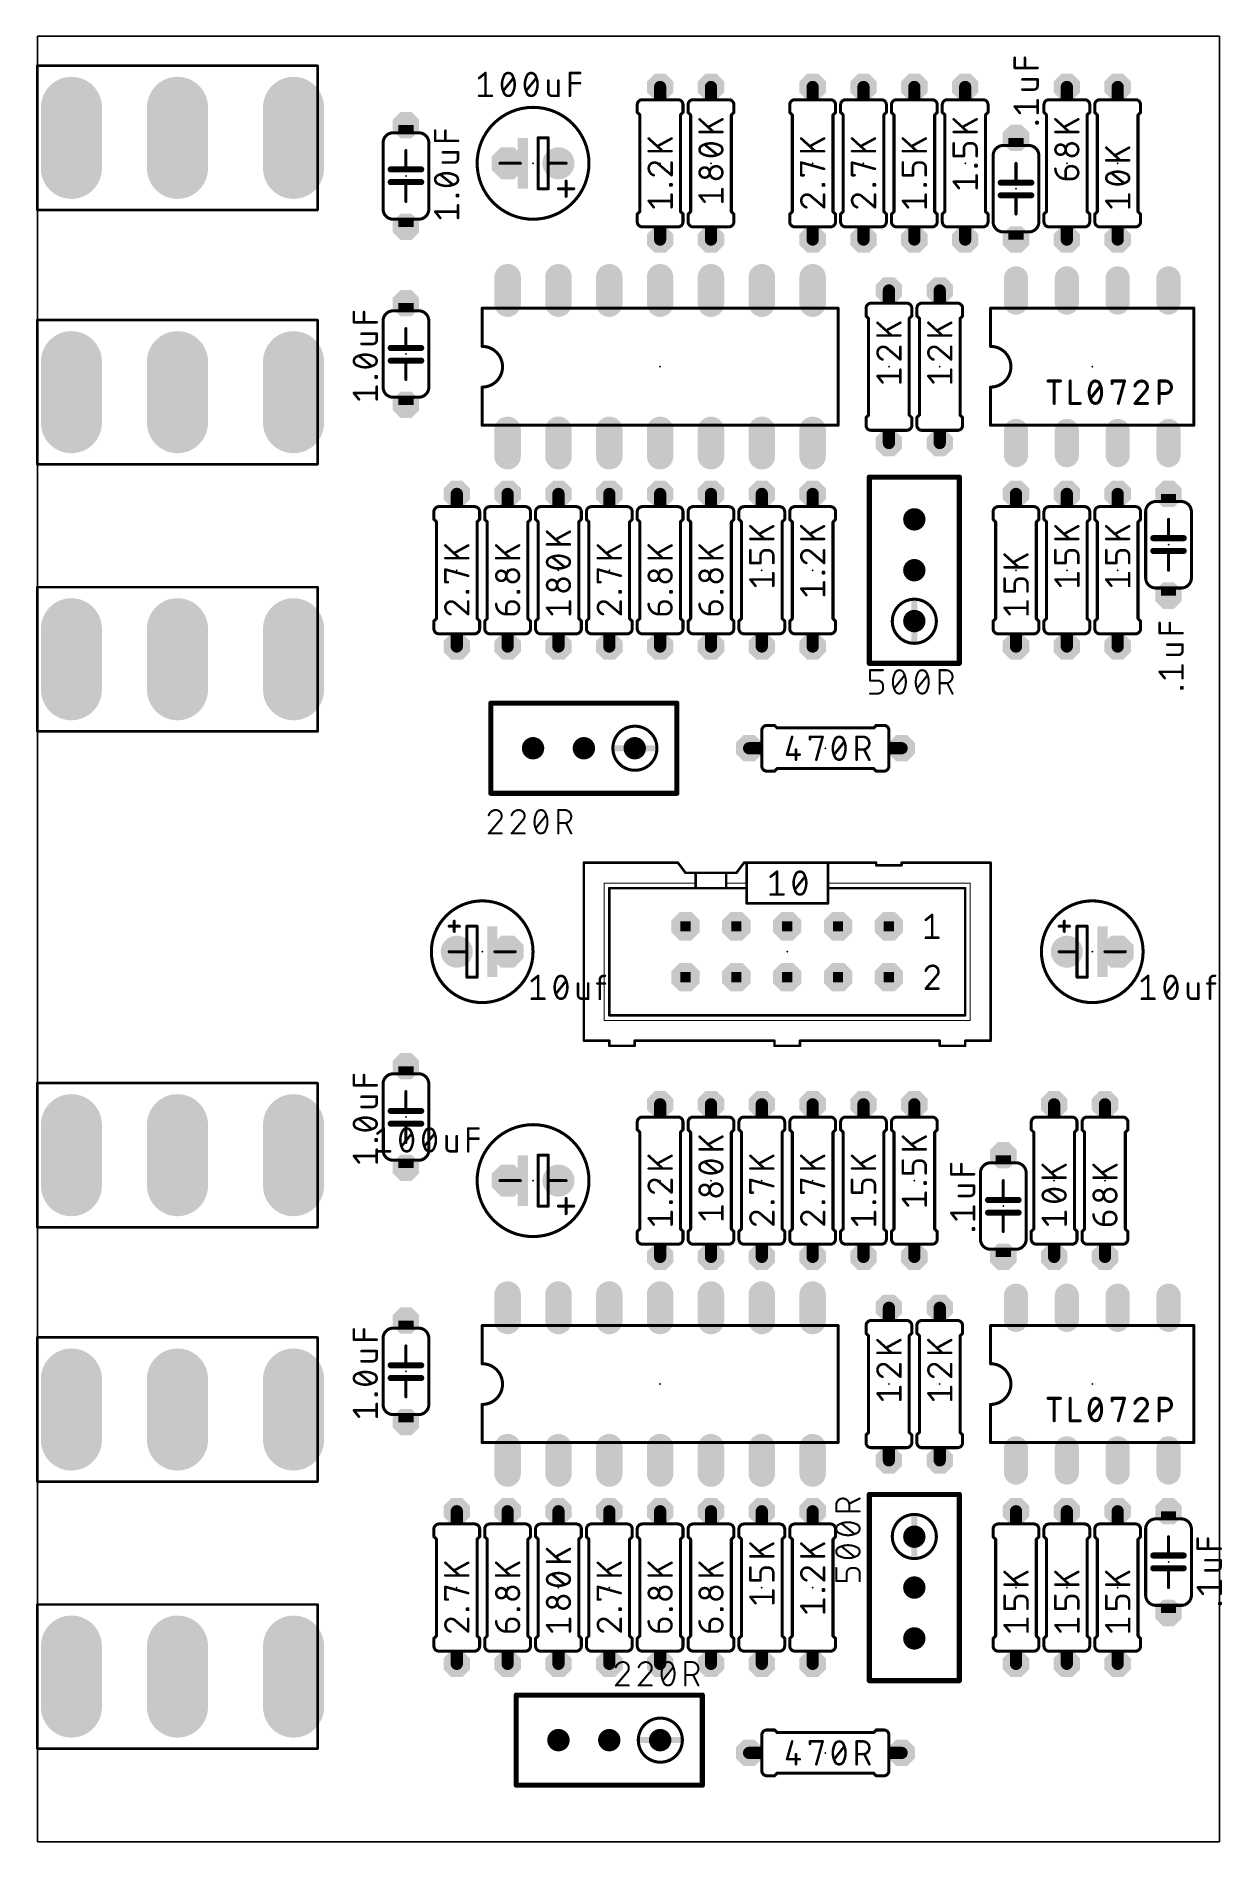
# Model space of a CAD drawing. Extents: x -0.1 to 59.2, y 0 to 90.2.
import ezdxf

# ---------------------------------------------------------------- set-up
doc = ezdxf.new("R2010")
doc.units = 0
for name, color, linetype in [('17', 110, 'CONTINUOUS'), ('20', 31, 'CONTINUOUS'), ('21', 253, 'CONTINUOUS'), ('23', 53, 'CONTINUOUS'), ('27', 253, 'CONTINUOUS'), ('51', 253, 'CONTINUOUS')]:
    doc.layers.add(name, color=color, linetype=linetype)

# ---------------------------------------------------------------- blocks, each defined once
blk = doc.blocks.new('RECT')
blk.add_solid([(-0.5, -0.5), (0.5, -0.5), (-0.5, 0.5), (0.5, 0.5)])
blk = doc.blocks.new('ROUNDP')
at = {"const_width": 0.5}
blk.add_lwpolyline([(0, -0.25, 1), (0, 0.25, 1), (0, -0.25)], format="xyb", dxfattribs=at)
blk = doc.blocks.new('OCTAGONP')
at = {"const_width": 0.5}
blk.add_lwpolyline([(-0.25, -0.1036), (-0.25, 0.1036), (-0.1036, 0.25), (0.1036, 0.25), (0.25, 0.1036), (0.25, -0.1036), (0.1036, -0.25), (-0.1036, -0.25), (-0.25, -0.1036), (-0.25, 0.1036)], dxfattribs=at)
blk = doc.blocks.new('LONGP100')
at = {"const_width": 1}
blk.add_lwpolyline([(-0.5, 0), (0.5, 0)], dxfattribs=at)
at = {"const_width": 0.5}
for points in [[(-0.5, 0.25, 1), (-0.5, -0.25)], [(0.5, -0.25, 1), (0.5, 0.25)]]:
    blk.add_lwpolyline(points, format="xyb", dxfattribs=at)

msp = doc.modelspace()

# ---------------------------------------------------------------- linework, layer by layer
at = {"layer": '20'}
for p, q in [((59.055, 90.17), (0, 90.16)), ((59.055, 0), (59.055, 90.17)), ((0, 90.16), (0, 0)), ((0, 0), (59.055, 0))]:
    msp.add_line(p, q, dxfattribs=at)
at = {"layer": '21'}
for points, const_width in [([(0, 88.7218, 1), (0, 88.6582)], 0.0635), ([(0.0318, 88.69, 1), (-0.0318, 88.69)], 0.0635), ([(14.0318, 88.69, 1), (13.9682, 88.69)], 0.0635), ([(14, 88.6582, 1), (14, 88.7218)], 0.0635), ([(24.765, 81.026, 1), (24.765, 86.614, 1), (24.765, 81.026)], 0.1524), ([(30.226, 86.995, 0.4142), (29.972, 86.741)], 0.1524), ([(30.0101, 86.741, 1), (29.9339, 86.741)], 0.0762), ([(29.9339, 86.741, 1), (30.0101, 86.741)], 0.0762), ([(30.226, 86.9569, 1), (30.226, 87.0331)], 0.0762), ([(32.258, 86.741, 0.4142), (32.004, 86.995)], 0.1524), ([(32.004, 87.0331, 1), (32.004, 86.9569)], 0.0762), ([(32.2961, 86.741, 1), (32.2199, 86.741)], 0.0762), ([(32.2199, 86.741, 1), (32.2961, 86.741)], 0.0762), ([(32.766, 86.995, 0.4142), (32.512, 86.741)], 0.1524), ([(32.5501, 86.741, 1), (32.4739, 86.741)], 0.0762), ([(32.4739, 86.741, 1), (32.5501, 86.741)], 0.0762), ([(32.766, 86.9569, 1), (32.766, 87.0331)], 0.0762), ([(34.798, 86.741, 0.4142), (34.544, 86.995)], 0.1524), ([(34.544, 87.0331, 1), (34.544, 86.9569)], 0.0762), ([(34.8361, 86.741, 1), (34.7599, 86.741)], 0.0762), ([(34.7599, 86.741, 1), (34.8361, 86.741)], 0.0762), ([(37.846, 86.995, 0.4142), (37.592, 86.741)], 0.1524), ([(37.6301, 86.741, 1), (37.5539, 86.741)], 0.0762), ([(37.5539, 86.741, 1), (37.6301, 86.741)], 0.0762), ([(37.846, 86.9569, 1), (37.846, 87.0331)], 0.0762), ([(39.878, 86.741, 0.4142), (39.624, 86.995)], 0.1524), ([(39.624, 87.0331, 1), (39.624, 86.9569)], 0.0762), ([(39.9161, 86.741, 1), (39.8399, 86.741)], 0.0762), ([(39.8399, 86.741, 1), (39.9161, 86.741)], 0.0762), ([(40.386, 86.995, 0.4142), (40.132, 86.741)], 0.1524), ([(40.1701, 86.741, 1), (40.0939, 86.741)], 0.0762), ([(40.0939, 86.741, 1), (40.1701, 86.741)], 0.0762), ([(40.386, 86.9569, 1), (40.386, 87.0331)], 0.0762), ([(42.418, 86.741, 0.4142), (42.164, 86.995)], 0.1524), ([(42.164, 87.0331, 1), (42.164, 86.9569)], 0.0762), ([(42.4561, 86.741, 1), (42.3799, 86.741)], 0.0762), ([(42.3799, 86.741, 1), (42.4561, 86.741)], 0.0762), ([(42.926, 86.995, 0.4142), (42.672, 86.741)], 0.1524), ([(42.7101, 86.741, 1), (42.6339, 86.741)], 0.0762), ([(42.6339, 86.741, 1), (42.7101, 86.741)], 0.0762), ([(42.926, 86.9569, 1), (42.926, 87.0331)], 0.0762), ([(44.958, 86.741, 0.4142), (44.704, 86.995)], 0.1524), ([(44.704, 87.0331, 1), (44.704, 86.9569)], 0.0762), ([(44.9961, 86.741, 1), (44.9199, 86.741)], 0.0762), ([(44.9199, 86.741, 1), (44.9961, 86.741)], 0.0762), ([(45.466, 86.995, 0.4142), (45.212, 86.741)], 0.1524), ([(45.2501, 86.741, 1), (45.1739, 86.741)], 0.0762), ([(45.1739, 86.741, 1), (45.2501, 86.741)], 0.0762), ([(45.466, 86.9569, 1), (45.466, 87.0331)], 0.0762), ([(47.498, 86.741, 0.4142), (47.244, 86.995)], 0.1524), ([(47.244, 87.0331, 1), (47.244, 86.9569)], 0.0762), ([(47.5361, 86.741, 1), (47.4599, 86.741)], 0.0762), ([(47.4599, 86.741, 1), (47.5361, 86.741)], 0.0762), ([(50.546, 86.995, 0.4142), (50.292, 86.741)], 0.1524), ([(50.3301, 86.741, 1), (50.2539, 86.741)], 0.0762), ([(50.2539, 86.741, 1), (50.3301, 86.741)], 0.0762), ([(50.546, 86.9569, 1), (50.546, 87.0331)], 0.0762), ([(52.578, 86.741, 0.4142), (52.324, 86.995)], 0.1524), ([(52.324, 87.0331, 1), (52.324, 86.9569)], 0.0762), ([(52.6161, 86.741, 1), (52.5399, 86.741)], 0.0762), ([(52.5399, 86.741, 1), (52.6161, 86.741)], 0.0762), ([(53.086, 86.995, 0.4142), (52.832, 86.741)], 0.1524), ([(52.8701, 86.741, 1), (52.7939, 86.741)], 0.0762), ([(52.7939, 86.741, 1), (52.8701, 86.741)], 0.0762), ([(53.086, 86.9569, 1), (53.086, 87.0331)], 0.0762), ([(55.118, 86.741, 0.4142), (54.864, 86.995)], 0.1524), ([(54.864, 87.0331, 1), (54.864, 86.9569)], 0.0762), ([(55.1561, 86.741, 1), (55.0799, 86.741)], 0.0762), ([(55.0799, 86.741, 1), (55.1561, 86.741)], 0.0762), ([(29.9339, 86.36, 1), (30.0101, 86.36)], 0.0762), ([(29.9989, 86.3869, 1), (29.9451, 86.3331)], 0.0762), ([(30.1371, 86.233, 1), (30.0609, 86.233)], 0.0762), ([(30.0721, 86.2061, 1), (30.1259, 86.2599)], 0.0762), ([(32.1691, 86.233, 1), (32.0929, 86.233)], 0.0762), ([(32.1041, 86.2599, 1), (32.1579, 86.2061)], 0.0762), ([(32.2199, 86.36, 1), (32.2961, 86.36)], 0.0762), ([(32.2849, 86.3331, 1), (32.2311, 86.3869)], 0.0762), ([(32.4739, 86.36, 1), (32.5501, 86.36)], 0.0762), ([(32.5389, 86.3869, 1), (32.4851, 86.3331)], 0.0762), ([(32.6771, 86.233, 1), (32.6009, 86.233)], 0.0762), ([(32.6121, 86.2061, 1), (32.6659, 86.2599)], 0.0762), ([(34.7091, 86.233, 1), (34.6329, 86.233)], 0.0762), ([(34.6441, 86.2599, 1), (34.6979, 86.2061)], 0.0762), ([(34.7599, 86.36, 1), (34.8361, 86.36)], 0.0762), ([(34.8249, 86.3331, 1), (34.7711, 86.3869)], 0.0762), ([(37.5539, 86.36, 1), (37.6301, 86.36)], 0.0762), ([(37.6189, 86.3869, 1), (37.5651, 86.3331)], 0.0762), ([(37.7571, 86.233, 1), (37.6809, 86.233)], 0.0762), ([(37.6921, 86.2061, 1), (37.7459, 86.2599)], 0.0762), ([(39.7891, 86.233, 1), (39.7129, 86.233)], 0.0762), ([(39.7241, 86.2599, 1), (39.7779, 86.2061)], 0.0762), ([(39.8399, 86.36, 1), (39.9161, 86.36)], 0.0762), ([(39.9049, 86.3331, 1), (39.8511, 86.3869)], 0.0762), ([(40.0939, 86.36, 1), (40.1701, 86.36)], 0.0762), ([(40.1589, 86.3869, 1), (40.1051, 86.3331)], 0.0762), ([(40.2971, 86.233, 1), (40.2209, 86.233)], 0.0762), ([(40.2321, 86.2061, 1), (40.2859, 86.2599)], 0.0762), ([(42.3291, 86.233, 1), (42.2529, 86.233)], 0.0762), ([(42.2641, 86.2599, 1), (42.3179, 86.2061)], 0.0762), ([(42.3799, 86.36, 1), (42.4561, 86.36)], 0.0762), ([(42.4449, 86.3331, 1), (42.3911, 86.3869)], 0.0762), ([(42.6339, 86.36, 1), (42.7101, 86.36)], 0.0762), ([(42.6989, 86.3869, 1), (42.6451, 86.3331)], 0.0762), ([(42.8371, 86.233, 1), (42.7609, 86.233)], 0.0762), ([(42.7721, 86.2061, 1), (42.8259, 86.2599)], 0.0762), ([(44.8691, 86.233, 1), (44.7929, 86.233)], 0.0762), ([(44.8041, 86.2599, 1), (44.8579, 86.2061)], 0.0762), ([(44.9199, 86.36, 1), (44.9961, 86.36)], 0.0762), ([(44.9849, 86.3331, 1), (44.9311, 86.3869)], 0.0762), ([(45.1739, 86.36, 1), (45.2501, 86.36)], 0.0762), ([(45.2389, 86.3869, 1), (45.1851, 86.3331)], 0.0762), ([(45.3771, 86.233, 1), (45.3009, 86.233)], 0.0762), ([(45.3121, 86.2061, 1), (45.3659, 86.2599)], 0.0762), ([(47.4091, 86.233, 1), (47.3329, 86.233)], 0.0762), ([(47.3441, 86.2599, 1), (47.3979, 86.2061)], 0.0762), ([(47.4599, 86.36, 1), (47.5361, 86.36)], 0.0762), ([(47.5249, 86.3331, 1), (47.4711, 86.3869)], 0.0762), ([(50.2539, 86.36, 1), (50.3301, 86.36)], 0.0762), ([(50.3189, 86.3869, 1), (50.2651, 86.3331)], 0.0762), ([(50.4571, 86.233, 1), (50.3809, 86.233)], 0.0762), ([(50.3921, 86.2061, 1), (50.4459, 86.2599)], 0.0762), ([(52.4891, 86.233, 1), (52.4129, 86.233)], 0.0762), ([(52.4241, 86.2599, 1), (52.4779, 86.2061)], 0.0762), ([(52.5399, 86.36, 1), (52.6161, 86.36)], 0.0762), ([(52.6049, 86.3331, 1), (52.5511, 86.3869)], 0.0762), ([(52.7939, 86.36, 1), (52.8701, 86.36)], 0.0762), ([(52.8589, 86.3869, 1), (52.8051, 86.3331)], 0.0762), ([(52.9971, 86.233, 1), (52.9209, 86.233)], 0.0762), ([(52.9321, 86.2061, 1), (52.9859, 86.2599)], 0.0762), ([(55.0291, 86.233, 1), (54.9529, 86.233)], 0.0762), ([(54.9641, 86.2599, 1), (55.0179, 86.2061)], 0.0762), ([(55.0799, 86.36, 1), (55.1561, 86.36)], 0.0762), ([(55.1449, 86.3331, 1), (55.0911, 86.3869)], 0.0762), ([(17.78, 85.344, 0.4142), (17.272, 84.836)], 0.1524), ([(17.3101, 84.836, 1), (17.2339, 84.836)], 0.0762), ([(17.2339, 84.836, 1), (17.3101, 84.836)], 0.0762), ([(17.78, 85.3059, 1), (17.78, 85.3821)], 0.0762), ([(19.558, 84.836, 0.4142), (19.05, 85.344)], 0.1524), ([(19.05, 85.3821, 1), (19.05, 85.3059)], 0.0762), ([(19.5961, 84.836, 1), (19.5199, 84.836)], 0.0762), ([(19.5199, 84.836, 1), (19.5961, 84.836)], 0.0762), ([(48.26, 84.709, 0.4142), (47.752, 84.201)], 0.1524), ([(48.26, 84.6709, 1), (48.26, 84.7471)], 0.0762), ([(50.038, 84.201, 0.4142), (49.53, 84.709)], 0.1524), ([(49.53, 84.7471, 1), (49.53, 84.6709)], 0.0762), ([(18.4531, 84.455, 1), (18.3769, 84.455)], 0.0762), ([(47.7901, 84.201, 1), (47.7139, 84.201)], 0.0762), ([(47.7139, 84.201, 1), (47.7901, 84.201)], 0.0762), ([(48.9331, 83.82, 1), (48.8569, 83.82)], 0.0762), ([(50.0761, 84.201, 1), (49.9999, 84.201)], 0.0762), ([(49.9999, 84.201, 1), (50.0761, 84.201)], 0.0762), ([(17.653, 83.5914, 1), (17.653, 83.439)], 0.1524), ([(17.653, 82.9564, 1), (17.653, 82.804)], 0.1524), ([(18.415, 83.5914, 1), (18.415, 83.439)], 0.1524), ([(18.415, 82.9564, 1), (18.415, 82.804)], 0.1524), ([(18.415, 83.439, 1), (18.415, 83.5914)], 0.1524), ([(18.3769, 83.5152, 1), (18.4531, 83.5152)], 0.0762), ([(18.415, 82.804, 1), (18.415, 82.9564)], 0.1524), ([(18.4531, 82.8802, 1), (18.3769, 82.8802)], 0.0762), ([(19.177, 83.439, 1), (19.177, 83.5914)], 0.1524), ([(19.177, 82.804, 1), (19.177, 82.9564)], 0.1524), ([(26.4541, 82.931, 1), (26.3779, 82.931)], 0.0762), ([(48.133, 82.931, 1), (48.133, 82.7786)], 0.1524), ([(48.895, 82.931, 1), (48.895, 82.7786)], 0.1524), ([(48.895, 82.7786, 1), (48.895, 82.931)], 0.1524), ([(49.657, 82.7786, 1), (49.657, 82.931)], 0.1524), ([(26.035, 82.5881, 1), (26.035, 82.5119)], 0.0762), ([(26.416, 82.5881, 1), (26.416, 82.5119)], 0.0762), ([(26.4541, 82.55, 1), (26.3779, 82.55)], 0.0762), ([(26.3779, 82.55, 1), (26.4541, 82.55)], 0.0762), ([(26.3779, 82.169, 1), (26.4541, 82.169)], 0.0762), ([(26.416, 82.5119, 1), (26.416, 82.5881)], 0.0762), ([(26.797, 82.5119, 1), (26.797, 82.5881)], 0.0762), ([(48.133, 82.296, 1), (48.133, 82.1436)], 0.1524), ([(48.895, 82.296, 1), (48.895, 82.1436)], 0.1524), ([(48.8569, 82.8548, 1), (48.9331, 82.8548)], 0.0762), ([(48.895, 82.1436, 1), (48.895, 82.296)], 0.1524), ([(48.9331, 82.2198, 1), (48.8569, 82.2198)], 0.0762), ([(49.657, 82.1436, 1), (49.657, 82.296)], 0.1524), ([(0, 81.5218, 1), (0, 81.4583)], 0.0635), ([(-0.0318, 81.49, 1), (0.0318, 81.49)], 0.0635), ([(13.9682, 81.49, 1), (14.0318, 81.49)], 0.0635), ([(14, 81.4583, 1), (14, 81.5218)], 0.0635), ([(17.272, 81.534, 0.4142), (17.78, 81.026)], 0.1524), ([(17.3101, 81.534, 1), (17.2339, 81.534)], 0.0762), ([(17.2339, 81.534, 1), (17.3101, 81.534)], 0.0762), ([(18.3769, 81.915, 1), (18.4531, 81.915)], 0.0762), ([(19.05, 81.026, 0.4142), (19.558, 81.534)], 0.1524), ([(19.5961, 81.534, 1), (19.5199, 81.534)], 0.0762), ([(19.5199, 81.534, 1), (19.5961, 81.534)], 0.0762), ([(30.0101, 81.28, 1), (29.9339, 81.28)], 0.0762), ([(29.9451, 81.3069, 1), (29.9989, 81.2531)], 0.0762), ([(30.0609, 81.407, 1), (30.1371, 81.407)], 0.0762), ([(30.1259, 81.3801, 1), (30.0721, 81.4339)], 0.0762), ([(32.0929, 81.407, 1), (32.1691, 81.407)], 0.0762), ([(32.1579, 81.4339, 1), (32.1041, 81.3801)], 0.0762), ([(32.2961, 81.28, 1), (32.2199, 81.28)], 0.0762), ([(32.2311, 81.2531, 1), (32.2849, 81.3069)], 0.0762), ([(32.5501, 81.28, 1), (32.4739, 81.28)], 0.0762), ([(32.4851, 81.3069, 1), (32.5389, 81.2531)], 0.0762), ([(32.6009, 81.407, 1), (32.6771, 81.407)], 0.0762), ([(32.6659, 81.3801, 1), (32.6121, 81.4339)], 0.0762), ([(34.6329, 81.407, 1), (34.7091, 81.407)], 0.0762), ([(34.6979, 81.4339, 1), (34.6441, 81.3801)], 0.0762), ([(34.8361, 81.28, 1), (34.7599, 81.28)], 0.0762), ([(34.7711, 81.2531, 1), (34.8249, 81.3069)], 0.0762), ([(37.6301, 81.28, 1), (37.5539, 81.28)], 0.0762), ([(37.5651, 81.3069, 1), (37.6189, 81.2531)], 0.0762), ([(37.6809, 81.407, 1), (37.7571, 81.407)], 0.0762), ([(37.7459, 81.3801, 1), (37.6921, 81.4339)], 0.0762), ([(39.7129, 81.407, 1), (39.7891, 81.407)], 0.0762), ([(39.7779, 81.4339, 1), (39.7241, 81.3801)], 0.0762), ([(39.9161, 81.28, 1), (39.8399, 81.28)], 0.0762), ([(39.8511, 81.2531, 1), (39.9049, 81.3069)], 0.0762), ([(40.1701, 81.28, 1), (40.0939, 81.28)], 0.0762), ([(40.1051, 81.3069, 1), (40.1589, 81.2531)], 0.0762), ([(40.2209, 81.407, 1), (40.2971, 81.407)], 0.0762), ([(40.2859, 81.3801, 1), (40.2321, 81.4339)], 0.0762), ([(42.2529, 81.407, 1), (42.3291, 81.407)], 0.0762), ([(42.3179, 81.4339, 1), (42.2641, 81.3801)], 0.0762), ([(42.4561, 81.28, 1), (42.3799, 81.28)], 0.0762), ([(42.3911, 81.2531, 1), (42.4449, 81.3069)], 0.0762), ([(42.7101, 81.28, 1), (42.6339, 81.28)], 0.0762), ([(42.6451, 81.3069, 1), (42.6989, 81.2531)], 0.0762), ([(42.7609, 81.407, 1), (42.8371, 81.407)], 0.0762), ([(42.8259, 81.3801, 1), (42.7721, 81.4339)], 0.0762), ([(44.7929, 81.407, 1), (44.8691, 81.407)], 0.0762), ([(44.8579, 81.4339, 1), (44.8041, 81.3801)], 0.0762), ([(44.9961, 81.28, 1), (44.9199, 81.28)], 0.0762), ([(44.9311, 81.2531, 1), (44.9849, 81.3069)], 0.0762), ([(45.2501, 81.28, 1), (45.1739, 81.28)], 0.0762), ([(45.1851, 81.3069, 1), (45.2389, 81.2531)], 0.0762), ([(45.3009, 81.407, 1), (45.3771, 81.407)], 0.0762), ([(45.3659, 81.3801, 1), (45.3121, 81.4339)], 0.0762), ([(47.3329, 81.407, 1), (47.4091, 81.407)], 0.0762), ([(47.3979, 81.4339, 1), (47.3441, 81.3801)], 0.0762), ([(47.5361, 81.28, 1), (47.4599, 81.28)], 0.0762), ([(47.4711, 81.2531, 1), (47.5249, 81.3069)], 0.0762), ([(48.8569, 81.28, 1), (48.9331, 81.28)], 0.0762), ([(50.3301, 81.28, 1), (50.2539, 81.28)], 0.0762), ([(50.2651, 81.3069, 1), (50.3189, 81.2531)], 0.0762), ([(50.3809, 81.407, 1), (50.4571, 81.407)], 0.0762), ([(50.4459, 81.3801, 1), (50.3921, 81.4339)], 0.0762), ([(52.4129, 81.407, 1), (52.4891, 81.407)], 0.0762), ([(52.4779, 81.4339, 1), (52.4241, 81.3801)], 0.0762), ([(52.6161, 81.28, 1), (52.5399, 81.28)], 0.0762), ([(52.5511, 81.2531, 1), (52.6049, 81.3069)], 0.0762), ([(52.8701, 81.28, 1), (52.7939, 81.28)], 0.0762), ([(52.8051, 81.3069, 1), (52.8589, 81.2531)], 0.0762), ([(52.9209, 81.407, 1), (52.9971, 81.407)], 0.0762), ([(52.9859, 81.3801, 1), (52.9321, 81.4339)], 0.0762), ([(54.9529, 81.407, 1), (55.0291, 81.407)], 0.0762), ([(55.0179, 81.4339, 1), (54.9641, 81.3801)], 0.0762), ([(55.1561, 81.28, 1), (55.0799, 81.28)], 0.0762), ([(55.0911, 81.2531, 1), (55.1449, 81.3069)], 0.0762), ([(17.78, 80.9879, 1), (17.78, 81.0641)], 0.0762), ([(19.05, 81.0641, 1), (19.05, 80.9879)], 0.0762), ([(29.972, 80.899, 0.4142), (30.226, 80.645)], 0.1524), ([(30.0101, 80.899, 1), (29.9339, 80.899)], 0.0762), ([(29.9339, 80.899, 1), (30.0101, 80.899)], 0.0762), ([(30.226, 80.6069, 1), (30.226, 80.6831)], 0.0762), ([(32.004, 80.645, 0.4142), (32.258, 80.899)], 0.1524), ([(32.004, 80.6831, 1), (32.004, 80.6069)], 0.0762), ([(32.2961, 80.899, 1), (32.2199, 80.899)], 0.0762), ([(32.2199, 80.899, 1), (32.2961, 80.899)], 0.0762), ([(32.512, 80.899, 0.4142), (32.766, 80.645)], 0.1524), ([(32.5501, 80.899, 1), (32.4739, 80.899)], 0.0762), ([(32.4739, 80.899, 1), (32.5501, 80.899)], 0.0762), ([(32.766, 80.6069, 1), (32.766, 80.6831)], 0.0762), ([(34.544, 80.645, 0.4142), (34.798, 80.899)], 0.1524), ([(34.544, 80.6831, 1), (34.544, 80.6069)], 0.0762), ([(34.8361, 80.899, 1), (34.7599, 80.899)], 0.0762), ([(34.7599, 80.899, 1), (34.8361, 80.899)], 0.0762), ([(37.592, 80.899, 0.4142), (37.846, 80.645)], 0.1524), ([(37.6301, 80.899, 1), (37.5539, 80.899)], 0.0762), ([(37.5539, 80.899, 1), (37.6301, 80.899)], 0.0762), ([(37.846, 80.6069, 1), (37.846, 80.6831)], 0.0762), ([(39.624, 80.645, 0.4142), (39.878, 80.899)], 0.1524), ([(39.624, 80.6831, 1), (39.624, 80.6069)], 0.0762), ([(39.9161, 80.899, 1), (39.8399, 80.899)], 0.0762), ([(39.8399, 80.899, 1), (39.9161, 80.899)], 0.0762), ([(40.132, 80.899, 0.4142), (40.386, 80.645)], 0.1524), ([(40.1701, 80.899, 1), (40.0939, 80.899)], 0.0762), ([(40.0939, 80.899, 1), (40.1701, 80.899)], 0.0762), ([(40.386, 80.6069, 1), (40.386, 80.6831)], 0.0762), ([(42.164, 80.645, 0.4142), (42.418, 80.899)], 0.1524), ([(42.164, 80.6831, 1), (42.164, 80.6069)], 0.0762), ([(42.4561, 80.899, 1), (42.3799, 80.899)], 0.0762), ([(42.3799, 80.899, 1), (42.4561, 80.899)], 0.0762), ([(42.672, 80.899, 0.4142), (42.926, 80.645)], 0.1524), ([(42.7101, 80.899, 1), (42.6339, 80.899)], 0.0762), ([(42.6339, 80.899, 1), (42.7101, 80.899)], 0.0762), ([(42.926, 80.6069, 1), (42.926, 80.6831)], 0.0762), ([(44.704, 80.645, 0.4142), (44.958, 80.899)], 0.1524), ([(44.704, 80.6831, 1), (44.704, 80.6069)], 0.0762), ([(44.9961, 80.899, 1), (44.9199, 80.899)], 0.0762), ([(44.9199, 80.899, 1), (44.9961, 80.899)], 0.0762), ([(45.212, 80.899, 0.4142), (45.466, 80.645)], 0.1524), ([(45.2501, 80.899, 1), (45.1739, 80.899)], 0.0762), ([(45.1739, 80.899, 1), (45.2501, 80.899)], 0.0762), ([(45.466, 80.6069, 1), (45.466, 80.6831)], 0.0762), ([(47.244, 80.645, 0.4142), (47.498, 80.899)], 0.1524), ([(47.244, 80.6831, 1), (47.244, 80.6069)], 0.0762), ([(47.5361, 80.899, 1), (47.4599, 80.899)], 0.0762), ([(47.4599, 80.899, 1), (47.5361, 80.899)], 0.0762), ([(47.752, 80.899, 0.4142), (48.26, 80.391)], 0.1524), ([(47.7901, 80.899, 1), (47.7139, 80.899)], 0.0762), ([(47.7139, 80.899, 1), (47.7901, 80.899)], 0.0762), ([(48.26, 80.3529, 1), (48.26, 80.4291)], 0.0762), ([(49.53, 80.391, 0.4142), (50.038, 80.899)], 0.1524), ([(49.53, 80.4291, 1), (49.53, 80.3529)], 0.0762), ([(50.0761, 80.899, 1), (49.9999, 80.899)], 0.0762), ([(49.9999, 80.899, 1), (50.0761, 80.899)], 0.0762), ([(50.292, 80.899, 0.4142), (50.546, 80.645)], 0.1524), ([(50.3301, 80.899, 1), (50.2539, 80.899)], 0.0762), ([(50.2539, 80.899, 1), (50.3301, 80.899)], 0.0762), ([(50.546, 80.6069, 1), (50.546, 80.6831)], 0.0762), ([(52.324, 80.645, 0.4142), (52.578, 80.899)], 0.1524), ([(52.324, 80.6831, 1), (52.324, 80.6069)], 0.0762), ([(52.6161, 80.899, 1), (52.5399, 80.899)], 0.0762), ([(52.5399, 80.899, 1), (52.6161, 80.899)], 0.0762), ([(52.832, 80.899, 0.4142), (53.086, 80.645)], 0.1524), ([(52.8701, 80.899, 1), (52.7939, 80.899)], 0.0762), ([(52.7939, 80.899, 1), (52.8701, 80.899)], 0.0762), ([(53.086, 80.6069, 1), (53.086, 80.6831)], 0.0762), ([(54.864, 80.645, 0.4142), (55.118, 80.899)], 0.1524), ([(54.864, 80.6831, 1), (54.864, 80.6069)], 0.0762), ([(55.1561, 80.899, 1), (55.0799, 80.899)], 0.0762), ([(55.0799, 80.899, 1), (55.1561, 80.899)], 0.0762), ([(22.225, 76.6191, 1), (22.225, 76.5429)], 0.0762), ([(22.2631, 76.581, 1), (22.1869, 76.581)], 0.0762), ([(40.0431, 76.581, 1), (39.9669, 76.581)], 0.0762), ([(40.005, 76.5429, 1), (40.005, 76.6191)], 0.0762), ([(41.656, 76.835, 0.4142), (41.402, 76.581)], 0.1524), ([(41.4401, 76.581, 1), (41.3639, 76.581)], 0.0762), ([(41.656, 76.7969, 1), (41.656, 76.8731)], 0.0762), ([(43.688, 76.581, 0.4142), (43.434, 76.835)], 0.1524), ([(43.434, 76.8731, 1), (43.434, 76.7969)], 0.0762), ([(43.7261, 76.581, 1), (43.6499, 76.581)], 0.0762), ([(44.196, 76.835, 0.4142), (43.942, 76.581)], 0.1524), ([(43.9801, 76.581, 1), (43.9039, 76.581)], 0.0762), ([(44.196, 76.7969, 1), (44.196, 76.8731)], 0.0762), ([(46.228, 76.581, 0.4142), (45.974, 76.835)], 0.1524), ([(45.974, 76.8731, 1), (45.974, 76.7969)], 0.0762), ([(46.2661, 76.581, 1), (46.1899, 76.581)], 0.0762), ([(47.625, 76.6191, 1), (47.625, 76.5429)], 0.0762), ([(47.6631, 76.581, 1), (47.5869, 76.581)], 0.0762), ([(57.8231, 76.581, 1), (57.7469, 76.581)], 0.0762), ([(57.785, 76.5429, 1), (57.785, 76.6191)], 0.0762), ([(0.0318, 75.99, 1), (-0.0318, 75.99)], 0.0635), ([(0, 76.0218, 1), (0, 75.9583)], 0.0635), ([(14.0318, 75.99, 1), (13.9682, 75.99)], 0.0635), ([(14, 75.9583, 1), (14, 76.0218)], 0.0635), ([(17.78, 76.454, 0.4142), (17.272, 75.946)], 0.1524), ([(17.3101, 75.946, 1), (17.2339, 75.946)], 0.0762), ([(17.2339, 75.946, 1), (17.3101, 75.946)], 0.0762), ([(17.78, 76.4159, 1), (17.78, 76.4921)], 0.0762), ([(19.558, 75.946, 0.4142), (19.05, 76.454)], 0.1524), ([(19.05, 76.4921, 1), (19.05, 76.4159)], 0.0762), ([(19.5961, 75.946, 1), (19.5199, 75.946)], 0.0762), ([(19.5199, 75.946, 1), (19.5961, 75.946)], 0.0762), ([(41.3639, 76.581, 1), (41.4401, 76.581)], 0.0762), ([(41.3639, 76.2, 1), (41.4401, 76.2)], 0.0762), ([(41.4289, 76.2269, 1), (41.3751, 76.1731)], 0.0762), ([(41.5671, 76.073, 1), (41.4909, 76.073)], 0.0762), ([(41.5021, 76.0461, 1), (41.5559, 76.0999)], 0.0762), ([(43.5991, 76.073, 1), (43.5229, 76.073)], 0.0762), ([(43.5341, 76.0999, 1), (43.5879, 76.0461)], 0.0762), ([(43.6499, 76.581, 1), (43.7261, 76.581)], 0.0762), ([(43.6499, 76.2, 1), (43.7261, 76.2)], 0.0762), ([(43.7149, 76.1731, 1), (43.6611, 76.2269)], 0.0762), ([(43.9039, 76.581, 1), (43.9801, 76.581)], 0.0762), ([(43.9039, 76.2, 1), (43.9801, 76.2)], 0.0762), ([(43.9689, 76.2269, 1), (43.9151, 76.1731)], 0.0762), ([(44.1071, 76.073, 1), (44.0309, 76.073)], 0.0762), ([(44.0421, 76.0461, 1), (44.0959, 76.0999)], 0.0762), ([(46.1391, 76.073, 1), (46.0629, 76.073)], 0.0762), ([(46.0741, 76.0999, 1), (46.1279, 76.0461)], 0.0762), ([(46.1899, 76.581, 1), (46.2661, 76.581)], 0.0762), ([(46.1899, 76.2, 1), (46.2661, 76.2)], 0.0762), ([(46.2549, 76.1731, 1), (46.2011, 76.2269)], 0.0762), ([(18.4531, 75.565, 1), (18.3769, 75.565)], 0.0762), ([(17.653, 74.676, 1), (17.653, 74.5236)], 0.1524), ([(17.653, 74.041, 1), (17.653, 73.8886)], 0.1524), ([(18.415, 74.676, 1), (18.415, 74.5236)], 0.1524), ([(18.415, 74.041, 1), (18.415, 73.8886)], 0.1524), ([(18.415, 74.5236, 1), (18.415, 74.676)], 0.1524), ([(18.3769, 74.5998, 1), (18.4531, 74.5998)], 0.0762), ([(18.415, 73.8886, 1), (18.415, 74.041)], 0.1524), ([(18.4531, 73.9648, 1), (18.3769, 73.9648)], 0.0762), ([(19.177, 74.5236, 1), (19.177, 74.676)], 0.1524), ([(19.177, 73.8886, 1), (19.177, 74.041)], 0.1524), ([(22.225, 72.644, 1), (22.225, 74.676)], 0.1524), ([(22.225, 74.7141, 1), (22.225, 74.6379)], 0.0762), ([(22.1869, 74.676, 1), (22.2631, 74.676)], 0.0762), ([(47.625, 72.644, 1), (47.625, 74.676)], 0.1524), ([(47.625, 74.7141, 1), (47.625, 74.6379)], 0.0762), ([(47.5869, 74.676, 1), (47.6631, 74.676)], 0.0762), ([(18.3769, 73.025, 1), (18.4531, 73.025)], 0.0762), ([(17.272, 72.644, 0.4142), (17.78, 72.136)], 0.1524), ([(17.3101, 72.644, 1), (17.2339, 72.644)], 0.0762), ([(17.2339, 72.644, 1), (17.3101, 72.644)], 0.0762), ([(17.78, 72.0979, 1), (17.78, 72.1741)], 0.0762), ([(19.05, 72.136, 0.4142), (19.558, 72.644)], 0.1524), ([(19.05, 72.1741, 1), (19.05, 72.0979)], 0.0762), ([(19.5961, 72.644, 1), (19.5199, 72.644)], 0.0762), ([(19.5199, 72.644, 1), (19.5961, 72.644)], 0.0762), ([(22.2631, 72.644, 1), (22.1869, 72.644)], 0.0762), ([(22.225, 72.6821, 1), (22.225, 72.6059)], 0.0762), ([(47.6631, 72.644, 1), (47.5869, 72.644)], 0.0762), ([(47.625, 72.6821, 1), (47.625, 72.6059)], 0.0762), ([(41.4909, 71.247, 1), (41.5671, 71.247)], 0.0762), ([(41.5559, 71.2201, 1), (41.5021, 71.2739)], 0.0762), ([(43.5229, 71.247, 1), (43.5991, 71.247)], 0.0762), ([(43.5879, 71.2739, 1), (43.5341, 71.2201)], 0.0762), ([(44.0309, 71.247, 1), (44.1071, 71.247)], 0.0762), ([(44.0959, 71.2201, 1), (44.0421, 71.2739)], 0.0762), ([(46.0629, 71.247, 1), (46.1391, 71.247)], 0.0762), ([(46.1279, 71.2739, 1), (46.0741, 71.2201)], 0.0762), ([(22.225, 70.7771, 1), (22.225, 70.7009)], 0.0762), ([(22.1869, 70.739, 1), (22.2631, 70.739)], 0.0762), ([(39.9669, 70.739, 1), (40.0431, 70.739)], 0.0762), ([(40.005, 70.7009, 1), (40.005, 70.7771)], 0.0762), ([(41.4401, 71.12, 1), (41.3639, 71.12)], 0.0762), ([(41.402, 70.739, 0.4142), (41.656, 70.485)], 0.1524), ([(41.4401, 70.739, 1), (41.3639, 70.739)], 0.0762), ([(41.3639, 70.739, 1), (41.4401, 70.739)], 0.0762), ([(41.3751, 71.1469, 1), (41.4289, 71.0931)], 0.0762), ([(41.656, 70.4469, 1), (41.656, 70.5231)], 0.0762), ([(43.434, 70.485, 0.4142), (43.688, 70.739)], 0.1524), ([(43.434, 70.5231, 1), (43.434, 70.4469)], 0.0762), ([(43.7261, 71.12, 1), (43.6499, 71.12)], 0.0762), ([(43.7261, 70.739, 1), (43.6499, 70.739)], 0.0762), ([(43.6499, 70.739, 1), (43.7261, 70.739)], 0.0762), ([(43.6611, 71.0931, 1), (43.7149, 71.1469)], 0.0762), ([(43.9801, 71.12, 1), (43.9039, 71.12)], 0.0762), ([(43.942, 70.739, 0.4142), (44.196, 70.485)], 0.1524), ([(43.9801, 70.739, 1), (43.9039, 70.739)], 0.0762), ([(43.9039, 70.739, 1), (43.9801, 70.739)], 0.0762), ([(43.9151, 71.1469, 1), (43.9689, 71.0931)], 0.0762), ([(44.196, 70.4469, 1), (44.196, 70.5231)], 0.0762), ([(45.974, 70.485, 0.4142), (46.228, 70.739)], 0.1524), ([(45.974, 70.5231, 1), (45.974, 70.4469)], 0.0762), ([(46.2661, 71.12, 1), (46.1899, 71.12)], 0.0762), ([(46.2661, 70.739, 1), (46.1899, 70.739)], 0.0762), ([(46.1899, 70.739, 1), (46.2661, 70.739)], 0.0762), ([(46.2011, 71.0931, 1), (46.2549, 71.1469)], 0.0762), ([(47.625, 70.7771, 1), (47.625, 70.7009)], 0.0762), ([(47.5869, 70.739, 1), (47.6631, 70.739)], 0.0762), ([(57.7469, 70.739, 1), (57.8231, 70.739)], 0.0762), ([(57.785, 70.7009, 1), (57.785, 70.7771)], 0.0762), ([(0, 68.8218, 1), (0, 68.7583)], 0.0635), ([(-0.0318, 68.79, 1), (0.0318, 68.79)], 0.0635), ([(13.9682, 68.79, 1), (14.0318, 68.79)], 0.0635), ([(14, 68.7583, 1), (14, 68.8218)], 0.0635), ([(41.565, 68.2135, 1), (41.565, 68.0865)], 0.127), ([(41.6285, 68.15, 1), (41.5015, 68.15)], 0.127), ([(46.1285, 68.15, 1), (46.0015, 68.15)], 0.127), ([(46.065, 68.0865, 1), (46.065, 68.2135)], 0.127), ([(20.066, 66.675, 0.4142), (19.812, 66.421)], 0.1524), ([(20.066, 66.6369, 1), (20.066, 66.7131)], 0.0762), ([(22.098, 66.421, 0.4142), (21.844, 66.675)], 0.1524), ([(21.844, 66.7131, 1), (21.844, 66.6369)], 0.0762), ([(22.606, 66.675, 0.4142), (22.352, 66.421)], 0.1524), ([(22.606, 66.6369, 1), (22.606, 66.7131)], 0.0762), ([(24.638, 66.421, 0.4142), (24.384, 66.675)], 0.1524), ([(24.384, 66.7131, 1), (24.384, 66.6369)], 0.0762), ([(25.146, 66.675, 0.4142), (24.892, 66.421)], 0.1524), ([(25.146, 66.6369, 1), (25.146, 66.7131)], 0.0762), ([(27.178, 66.421, 0.4142), (26.924, 66.675)], 0.1524), ([(26.924, 66.7131, 1), (26.924, 66.6369)], 0.0762), ([(27.686, 66.675, 0.4142), (27.432, 66.421)], 0.1524), ([(27.686, 66.6369, 1), (27.686, 66.7131)], 0.0762), ([(29.718, 66.421, 0.4142), (29.464, 66.675)], 0.1524), ([(29.464, 66.7131, 1), (29.464, 66.6369)], 0.0762), ([(30.226, 66.675, 0.4142), (29.972, 66.421)], 0.1524), ([(30.226, 66.6369, 1), (30.226, 66.7131)], 0.0762), ([(32.258, 66.421, 0.4142), (32.004, 66.675)], 0.1524), ([(32.004, 66.7131, 1), (32.004, 66.6369)], 0.0762), ([(32.766, 66.675, 0.4142), (32.512, 66.421)], 0.1524), ([(32.766, 66.6369, 1), (32.766, 66.7131)], 0.0762), ([(34.798, 66.421, 0.4142), (34.544, 66.675)], 0.1524), ([(34.544, 66.7131, 1), (34.544, 66.6369)], 0.0762), ([(35.306, 66.675, 0.4142), (35.052, 66.421)], 0.1524), ([(35.306, 66.6369, 1), (35.306, 66.7131)], 0.0762), ([(37.338, 66.421, 0.4142), (37.084, 66.675)], 0.1524), ([(37.084, 66.7131, 1), (37.084, 66.6369)], 0.0762), ([(37.846, 66.675, 0.4142), (37.592, 66.421)], 0.1524), ([(37.846, 66.6369, 1), (37.846, 66.7131)], 0.0762), ([(39.878, 66.421, 0.4142), (39.624, 66.675)], 0.1524), ([(39.624, 66.7131, 1), (39.624, 66.6369)], 0.0762), ([(48.006, 66.675, 0.4142), (47.752, 66.421)], 0.1524), ([(48.006, 66.6369, 1), (48.006, 66.7131)], 0.0762), ([(50.038, 66.421, 0.4142), (49.784, 66.675)], 0.1524), ([(49.784, 66.7131, 1), (49.784, 66.6369)], 0.0762), ([(50.546, 66.675, 0.4142), (50.292, 66.421)], 0.1524), ([(50.546, 66.6369, 1), (50.546, 66.7131)], 0.0762), ([(52.578, 66.421, 0.4142), (52.324, 66.675)], 0.1524), ([(52.324, 66.7131, 1), (52.324, 66.6369)], 0.0762), ([(53.086, 66.675, 0.4142), (52.832, 66.421)], 0.1524), ([(53.086, 66.6369, 1), (53.086, 66.7131)], 0.0762), ([(55.118, 66.421, 0.4142), (54.864, 66.675)], 0.1524), ([(54.864, 66.7131, 1), (54.864, 66.6369)], 0.0762), ([(55.88, 66.929, 0.4142), (55.372, 66.421)], 0.1524), ([(55.88, 66.8909, 1), (55.88, 66.9671)], 0.0762), ([(57.658, 66.421, 0.4142), (57.15, 66.929)], 0.1524), ([(57.15, 66.9671, 1), (57.15, 66.8909)], 0.0762), ([(19.8501, 66.421, 1), (19.7739, 66.421)], 0.0762), ([(19.7739, 66.421, 1), (19.8501, 66.421)], 0.0762), ([(19.7739, 66.04, 1), (19.8501, 66.04)], 0.0762), ([(19.8389, 66.0669, 1), (19.7851, 66.0131)], 0.0762), ([(19.9771, 65.913, 1), (19.9009, 65.913)], 0.0762), ([(19.9121, 65.8861, 1), (19.9659, 65.9399)], 0.0762), ([(22.0091, 65.913, 1), (21.9329, 65.913)], 0.0762), ([(21.9441, 65.9399, 1), (21.9979, 65.8861)], 0.0762), ([(22.1361, 66.421, 1), (22.0599, 66.421)], 0.0762), ([(22.0599, 66.421, 1), (22.1361, 66.421)], 0.0762), ([(22.0599, 66.04, 1), (22.1361, 66.04)], 0.0762), ([(22.1249, 66.0131, 1), (22.0711, 66.0669)], 0.0762), ([(22.3901, 66.421, 1), (22.3139, 66.421)], 0.0762), ([(22.3139, 66.421, 1), (22.3901, 66.421)], 0.0762), ([(22.3139, 66.04, 1), (22.3901, 66.04)], 0.0762), ([(22.3789, 66.0669, 1), (22.3251, 66.0131)], 0.0762), ([(22.5171, 65.913, 1), (22.4409, 65.913)], 0.0762), ([(22.4521, 65.8861, 1), (22.5059, 65.9399)], 0.0762), ([(24.5491, 65.913, 1), (24.4729, 65.913)], 0.0762), ([(24.4841, 65.9399, 1), (24.5379, 65.8861)], 0.0762), ([(24.6761, 66.421, 1), (24.5999, 66.421)], 0.0762), ([(24.5999, 66.421, 1), (24.6761, 66.421)], 0.0762), ([(24.5999, 66.04, 1), (24.6761, 66.04)], 0.0762), ([(24.6649, 66.0131, 1), (24.6111, 66.0669)], 0.0762), ([(24.9301, 66.421, 1), (24.8539, 66.421)], 0.0762), ([(24.8539, 66.421, 1), (24.9301, 66.421)], 0.0762), ([(24.8539, 66.04, 1), (24.9301, 66.04)], 0.0762), ([(24.9189, 66.0669, 1), (24.8651, 66.0131)], 0.0762), ([(25.0571, 65.913, 1), (24.9809, 65.913)], 0.0762), ([(24.9921, 65.8861, 1), (25.0459, 65.9399)], 0.0762), ([(27.0891, 65.913, 1), (27.0129, 65.913)], 0.0762), ([(27.0241, 65.9399, 1), (27.0779, 65.8861)], 0.0762), ([(27.2161, 66.421, 1), (27.1399, 66.421)], 0.0762), ([(27.1399, 66.421, 1), (27.2161, 66.421)], 0.0762), ([(27.1399, 66.04, 1), (27.2161, 66.04)], 0.0762), ([(27.2049, 66.0131, 1), (27.1511, 66.0669)], 0.0762), ([(27.4701, 66.421, 1), (27.3939, 66.421)], 0.0762), ([(27.3939, 66.421, 1), (27.4701, 66.421)], 0.0762), ([(27.3939, 66.04, 1), (27.4701, 66.04)], 0.0762), ([(27.4589, 66.0669, 1), (27.4051, 66.0131)], 0.0762), ([(27.5971, 65.913, 1), (27.5209, 65.913)], 0.0762), ([(27.5321, 65.8861, 1), (27.5859, 65.9399)], 0.0762), ([(29.6291, 65.913, 1), (29.5529, 65.913)], 0.0762), ([(29.5641, 65.9399, 1), (29.6179, 65.8861)], 0.0762), ([(29.7561, 66.421, 1), (29.6799, 66.421)], 0.0762), ([(29.6799, 66.421, 1), (29.7561, 66.421)], 0.0762), ([(29.6799, 66.04, 1), (29.7561, 66.04)], 0.0762), ([(29.7449, 66.0131, 1), (29.6911, 66.0669)], 0.0762), ([(30.0101, 66.421, 1), (29.9339, 66.421)], 0.0762), ([(29.9339, 66.421, 1), (30.0101, 66.421)], 0.0762), ([(29.9339, 66.04, 1), (30.0101, 66.04)], 0.0762), ([(29.9989, 66.0669, 1), (29.9451, 66.0131)], 0.0762), ([(30.1371, 65.913, 1), (30.0609, 65.913)], 0.0762), ([(30.0721, 65.8861, 1), (30.1259, 65.9399)], 0.0762), ([(32.1691, 65.913, 1), (32.0929, 65.913)], 0.0762), ([(32.1041, 65.9399, 1), (32.1579, 65.8861)], 0.0762), ([(32.2961, 66.421, 1), (32.2199, 66.421)], 0.0762), ([(32.2199, 66.421, 1), (32.2961, 66.421)], 0.0762), ([(32.2199, 66.04, 1), (32.2961, 66.04)], 0.0762), ([(32.2849, 66.0131, 1), (32.2311, 66.0669)], 0.0762), ([(32.5501, 66.421, 1), (32.4739, 66.421)], 0.0762), ([(32.4739, 66.421, 1), (32.5501, 66.421)], 0.0762), ([(32.4739, 66.04, 1), (32.5501, 66.04)], 0.0762), ([(32.5389, 66.0669, 1), (32.4851, 66.0131)], 0.0762), ([(32.6771, 65.913, 1), (32.6009, 65.913)], 0.0762), ([(32.6121, 65.8861, 1), (32.6659, 65.9399)], 0.0762), ([(34.7091, 65.913, 1), (34.6329, 65.913)], 0.0762), ([(34.6441, 65.9399, 1), (34.6979, 65.8861)], 0.0762), ([(34.8361, 66.421, 1), (34.7599, 66.421)], 0.0762), ([(34.7599, 66.421, 1), (34.8361, 66.421)], 0.0762), ([(34.7599, 66.04, 1), (34.8361, 66.04)], 0.0762), ([(34.8249, 66.0131, 1), (34.7711, 66.0669)], 0.0762), ([(35.0901, 66.421, 1), (35.0139, 66.421)], 0.0762), ([(35.0139, 66.421, 1), (35.0901, 66.421)], 0.0762), ([(35.0139, 66.04, 1), (35.0901, 66.04)], 0.0762), ([(35.0789, 66.0669, 1), (35.0251, 66.0131)], 0.0762), ([(35.2171, 65.913, 1), (35.1409, 65.913)], 0.0762), ([(35.1521, 65.8861, 1), (35.2059, 65.9399)], 0.0762), ([(37.2491, 65.913, 1), (37.1729, 65.913)], 0.0762), ([(37.1841, 65.9399, 1), (37.2379, 65.8861)], 0.0762), ([(37.3761, 66.421, 1), (37.2999, 66.421)], 0.0762), ([(37.2999, 66.421, 1), (37.3761, 66.421)], 0.0762), ([(37.2999, 66.04, 1), (37.3761, 66.04)], 0.0762), ([(37.3649, 66.0131, 1), (37.3111, 66.0669)], 0.0762), ([(37.6301, 66.421, 1), (37.5539, 66.421)], 0.0762), ([(37.5539, 66.421, 1), (37.6301, 66.421)], 0.0762), ([(37.5539, 66.04, 1), (37.6301, 66.04)], 0.0762), ([(37.6189, 66.0669, 1), (37.5651, 66.0131)], 0.0762), ([(37.7571, 65.913, 1), (37.6809, 65.913)], 0.0762), ([(37.6921, 65.8861, 1), (37.7459, 65.9399)], 0.0762), ([(39.7891, 65.913, 1), (39.7129, 65.913)], 0.0762), ([(39.7241, 65.9399, 1), (39.7779, 65.8861)], 0.0762), ([(39.9161, 66.421, 1), (39.8399, 66.421)], 0.0762), ([(39.8399, 66.421, 1), (39.9161, 66.421)], 0.0762), ([(39.8399, 66.04, 1), (39.9161, 66.04)], 0.0762), ([(39.9049, 66.0131, 1), (39.8511, 66.0669)], 0.0762), ([(47.7901, 66.421, 1), (47.7139, 66.421)], 0.0762), ([(47.7139, 66.421, 1), (47.7901, 66.421)], 0.0762), ([(47.7139, 66.04, 1), (47.7901, 66.04)], 0.0762), ([(47.7789, 66.0669, 1), (47.7251, 66.0131)], 0.0762), ([(47.9171, 65.913, 1), (47.8409, 65.913)], 0.0762), ([(47.8521, 65.8861, 1), (47.9059, 65.9399)], 0.0762), ([(49.9491, 65.913, 1), (49.8729, 65.913)], 0.0762), ([(49.8841, 65.9399, 1), (49.9379, 65.8861)], 0.0762), ([(50.0761, 66.421, 1), (49.9999, 66.421)], 0.0762), ([(49.9999, 66.421, 1), (50.0761, 66.421)], 0.0762), ([(49.9999, 66.04, 1), (50.0761, 66.04)], 0.0762), ([(50.0649, 66.0131, 1), (50.0111, 66.0669)], 0.0762), ([(50.3301, 66.421, 1), (50.2539, 66.421)], 0.0762), ([(50.2539, 66.421, 1), (50.3301, 66.421)], 0.0762), ([(50.2539, 66.04, 1), (50.3301, 66.04)], 0.0762), ([(50.3189, 66.0669, 1), (50.2651, 66.0131)], 0.0762), ([(50.4571, 65.913, 1), (50.3809, 65.913)], 0.0762), ([(50.3921, 65.8861, 1), (50.4459, 65.9399)], 0.0762), ([(52.4891, 65.913, 1), (52.4129, 65.913)], 0.0762), ([(52.4241, 65.9399, 1), (52.4779, 65.8861)], 0.0762), ([(52.6161, 66.421, 1), (52.5399, 66.421)], 0.0762), ([(52.5399, 66.421, 1), (52.6161, 66.421)], 0.0762), ([(52.5399, 66.04, 1), (52.6161, 66.04)], 0.0762), ([(52.6049, 66.0131, 1), (52.5511, 66.0669)], 0.0762), ([(52.8701, 66.421, 1), (52.7939, 66.421)], 0.0762), ([(52.7939, 66.421, 1), (52.8701, 66.421)], 0.0762), ([(52.7939, 66.04, 1), (52.8701, 66.04)], 0.0762), ([(52.8589, 66.0669, 1), (52.8051, 66.0131)], 0.0762), ([(52.9971, 65.913, 1), (52.9209, 65.913)], 0.0762), ([(52.9321, 65.8861, 1), (52.9859, 65.9399)], 0.0762), ([(55.0291, 65.913, 1), (54.9529, 65.913)], 0.0762), ([(54.9641, 65.9399, 1), (55.0179, 65.8861)], 0.0762), ([(55.1561, 66.421, 1), (55.0799, 66.421)], 0.0762), ([(55.0799, 66.421, 1), (55.1561, 66.421)], 0.0762), ([(55.0799, 66.04, 1), (55.1561, 66.04)], 0.0762), ([(55.1449, 66.0131, 1), (55.0911, 66.0669)], 0.0762), ([(55.4101, 66.421, 1), (55.3339, 66.421)], 0.0762), ([(55.3339, 66.421, 1), (55.4101, 66.421)], 0.0762), ([(56.5531, 66.04, 1), (56.4769, 66.04)], 0.0762), ([(57.6961, 66.421, 1), (57.6199, 66.421)], 0.0762), ([(57.6199, 66.421, 1), (57.6961, 66.421)], 0.0762), ([(55.753, 65.1764, 1), (55.753, 65.024)], 0.1524), ([(56.515, 65.1764, 1), (56.515, 65.024)], 0.1524), ([(56.515, 65.024, 1), (56.515, 65.1764)], 0.1524), ([(56.4769, 65.1002, 1), (56.5531, 65.1002)], 0.0762), ([(57.277, 65.024, 1), (57.277, 65.1764)], 0.1524), ([(55.753, 64.5414, 1), (55.753, 64.389)], 0.1524), ([(56.515, 64.5414, 1), (56.515, 64.389)], 0.1524), ([(56.515, 64.389, 1), (56.515, 64.5414)], 0.1524), ([(56.5531, 64.4652, 1), (56.4769, 64.4652)], 0.0762), ([(57.277, 64.389, 1), (57.277, 64.5414)], 0.1524), ([(55.372, 63.119, 0.4142), (55.88, 62.611)], 0.1524), ([(55.4101, 63.119, 1), (55.3339, 63.119)], 0.0762), ([(55.3339, 63.119, 1), (55.4101, 63.119)], 0.0762), ([(56.4769, 63.5, 1), (56.5531, 63.5)], 0.0762), ([(57.15, 62.611, 0.4142), (57.658, 63.119)], 0.1524), ([(57.6961, 63.119, 1), (57.6199, 63.119)], 0.0762), ([(57.6199, 63.119, 1), (57.6961, 63.119)], 0.0762), ([(0, 62.6868, 1), (0, 62.6232)], 0.0635), ([(0.0318, 62.655, 1), (-0.0318, 62.655)], 0.0635), ([(14.0318, 62.655, 1), (13.9682, 62.655)], 0.0635), ([(14, 62.6232, 1), (14, 62.6868)], 0.0635), ([(55.88, 62.5729, 1), (55.88, 62.6491)], 0.0762), ([(57.15, 62.6491, 1), (57.15, 62.5729)], 0.0762), ([(43.815, 59.8489, 1), (43.815, 62.0511, 1), (43.815, 59.8489)], 0.1524), ([(19.8501, 60.96, 1), (19.7739, 60.96)], 0.0762), ([(19.812, 60.579, 0.4142), (20.066, 60.325)], 0.1524), ([(19.8501, 60.579, 1), (19.7739, 60.579)], 0.0762), ([(19.7739, 60.579, 1), (19.8501, 60.579)], 0.0762), ([(19.7851, 60.9869, 1), (19.8389, 60.9331)], 0.0762), ([(19.9009, 61.087, 1), (19.9771, 61.087)], 0.0762), ([(19.9659, 61.0601, 1), (19.9121, 61.1139)], 0.0762), ([(21.844, 60.325, 0.4142), (22.098, 60.579)], 0.1524), ([(21.9329, 61.087, 1), (22.0091, 61.087)], 0.0762), ([(21.9979, 61.1139, 1), (21.9441, 61.0601)], 0.0762), ([(22.1361, 60.96, 1), (22.0599, 60.96)], 0.0762), ([(22.1361, 60.579, 1), (22.0599, 60.579)], 0.0762), ([(22.0599, 60.579, 1), (22.1361, 60.579)], 0.0762), ([(22.0711, 60.9331, 1), (22.1249, 60.9869)], 0.0762), ([(22.3901, 60.96, 1), (22.3139, 60.96)], 0.0762), ([(22.352, 60.579, 0.4142), (22.606, 60.325)], 0.1524), ([(22.3901, 60.579, 1), (22.3139, 60.579)], 0.0762), ([(22.3139, 60.579, 1), (22.3901, 60.579)], 0.0762), ([(22.3251, 60.9869, 1), (22.3789, 60.9331)], 0.0762), ([(22.4409, 61.087, 1), (22.5171, 61.087)], 0.0762), ([(22.5059, 61.0601, 1), (22.4521, 61.1139)], 0.0762), ([(24.384, 60.325, 0.4142), (24.638, 60.579)], 0.1524), ([(24.4729, 61.087, 1), (24.5491, 61.087)], 0.0762), ([(24.5379, 61.1139, 1), (24.4841, 61.0601)], 0.0762), ([(24.6761, 60.96, 1), (24.5999, 60.96)], 0.0762), ([(24.6761, 60.579, 1), (24.5999, 60.579)], 0.0762), ([(24.5999, 60.579, 1), (24.6761, 60.579)], 0.0762), ([(24.6111, 60.9331, 1), (24.6649, 60.9869)], 0.0762), ([(24.9301, 60.96, 1), (24.8539, 60.96)], 0.0762), ([(24.892, 60.579, 0.4142), (25.146, 60.325)], 0.1524), ([(24.9301, 60.579, 1), (24.8539, 60.579)], 0.0762), ([(24.8539, 60.579, 1), (24.9301, 60.579)], 0.0762), ([(24.8651, 60.9869, 1), (24.9189, 60.9331)], 0.0762), ([(24.9809, 61.087, 1), (25.0571, 61.087)], 0.0762), ([(25.0459, 61.0601, 1), (24.9921, 61.1139)], 0.0762), ([(26.924, 60.325, 0.4142), (27.178, 60.579)], 0.1524), ([(27.0129, 61.087, 1), (27.0891, 61.087)], 0.0762), ([(27.0779, 61.1139, 1), (27.0241, 61.0601)], 0.0762), ([(27.2161, 60.96, 1), (27.1399, 60.96)], 0.0762), ([(27.2161, 60.579, 1), (27.1399, 60.579)], 0.0762), ([(27.1399, 60.579, 1), (27.2161, 60.579)], 0.0762), ([(27.1511, 60.9331, 1), (27.2049, 60.9869)], 0.0762), ([(27.4701, 60.96, 1), (27.3939, 60.96)], 0.0762), ([(27.432, 60.579, 0.4142), (27.686, 60.325)], 0.1524), ([(27.4701, 60.579, 1), (27.3939, 60.579)], 0.0762), ([(27.3939, 60.579, 1), (27.4701, 60.579)], 0.0762), ([(27.4051, 60.9869, 1), (27.4589, 60.9331)], 0.0762), ([(27.5209, 61.087, 1), (27.5971, 61.087)], 0.0762), ([(27.5859, 61.0601, 1), (27.5321, 61.1139)], 0.0762), ([(29.464, 60.325, 0.4142), (29.718, 60.579)], 0.1524), ([(29.5529, 61.087, 1), (29.6291, 61.087)], 0.0762), ([(29.6179, 61.1139, 1), (29.5641, 61.0601)], 0.0762), ([(29.7561, 60.96, 1), (29.6799, 60.96)], 0.0762), ([(29.7561, 60.579, 1), (29.6799, 60.579)], 0.0762), ([(29.6799, 60.579, 1), (29.7561, 60.579)], 0.0762), ([(29.6911, 60.9331, 1), (29.7449, 60.9869)], 0.0762), ([(30.0101, 60.96, 1), (29.9339, 60.96)], 0.0762), ([(29.972, 60.579, 0.4142), (30.226, 60.325)], 0.1524), ([(30.0101, 60.579, 1), (29.9339, 60.579)], 0.0762), ([(29.9339, 60.579, 1), (30.0101, 60.579)], 0.0762), ([(29.9451, 60.9869, 1), (29.9989, 60.9331)], 0.0762), ([(30.0609, 61.087, 1), (30.1371, 61.087)], 0.0762), ([(30.1259, 61.0601, 1), (30.0721, 61.1139)], 0.0762), ([(32.004, 60.325, 0.4142), (32.258, 60.579)], 0.1524), ([(32.0929, 61.087, 1), (32.1691, 61.087)], 0.0762), ([(32.1579, 61.1139, 1), (32.1041, 61.0601)], 0.0762), ([(32.2961, 60.96, 1), (32.2199, 60.96)], 0.0762), ([(32.2961, 60.579, 1), (32.2199, 60.579)], 0.0762), ([(32.2199, 60.579, 1), (32.2961, 60.579)], 0.0762), ([(32.2311, 60.9331, 1), (32.2849, 60.9869)], 0.0762), ([(32.5501, 60.96, 1), (32.4739, 60.96)], 0.0762), ([(32.512, 60.579, 0.4142), (32.766, 60.325)], 0.1524), ([(32.5501, 60.579, 1), (32.4739, 60.579)], 0.0762), ([(32.4739, 60.579, 1), (32.5501, 60.579)], 0.0762), ([(32.4851, 60.9869, 1), (32.5389, 60.9331)], 0.0762), ([(32.6009, 61.087, 1), (32.6771, 61.087)], 0.0762), ([(32.6659, 61.0601, 1), (32.6121, 61.1139)], 0.0762), ([(34.544, 60.325, 0.4142), (34.798, 60.579)], 0.1524), ([(34.6329, 61.087, 1), (34.7091, 61.087)], 0.0762), ([(34.6979, 61.1139, 1), (34.6441, 61.0601)], 0.0762), ([(34.8361, 60.96, 1), (34.7599, 60.96)], 0.0762), ([(34.8361, 60.579, 1), (34.7599, 60.579)], 0.0762), ([(34.7599, 60.579, 1), (34.8361, 60.579)], 0.0762), ([(34.7711, 60.9331, 1), (34.8249, 60.9869)], 0.0762), ([(35.0901, 60.96, 1), (35.0139, 60.96)], 0.0762), ([(35.052, 60.579, 0.4142), (35.306, 60.325)], 0.1524), ([(35.0901, 60.579, 1), (35.0139, 60.579)], 0.0762), ([(35.0139, 60.579, 1), (35.0901, 60.579)], 0.0762), ([(35.0251, 60.9869, 1), (35.0789, 60.9331)], 0.0762), ([(35.1409, 61.087, 1), (35.2171, 61.087)], 0.0762), ([(35.2059, 61.0601, 1), (35.1521, 61.1139)], 0.0762), ([(37.084, 60.325, 0.4142), (37.338, 60.579)], 0.1524), ([(37.1729, 61.087, 1), (37.2491, 61.087)], 0.0762), ([(37.2379, 61.1139, 1), (37.1841, 61.0601)], 0.0762), ([(37.3761, 60.96, 1), (37.2999, 60.96)], 0.0762), ([(37.3761, 60.579, 1), (37.2999, 60.579)], 0.0762), ([(37.2999, 60.579, 1), (37.3761, 60.579)], 0.0762), ([(37.3111, 60.9331, 1), (37.3649, 60.9869)], 0.0762), ([(37.6301, 60.96, 1), (37.5539, 60.96)], 0.0762), ([(37.592, 60.579, 0.4142), (37.846, 60.325)], 0.1524), ([(37.6301, 60.579, 1), (37.5539, 60.579)], 0.0762), ([(37.5539, 60.579, 1), (37.6301, 60.579)], 0.0762), ([(37.5651, 60.9869, 1), (37.6189, 60.9331)], 0.0762), ([(37.6809, 61.087, 1), (37.7571, 61.087)], 0.0762), ([(37.7459, 61.0601, 1), (37.6921, 61.1139)], 0.0762), ([(39.624, 60.325, 0.4142), (39.878, 60.579)], 0.1524), ([(39.7129, 61.087, 1), (39.7891, 61.087)], 0.0762), ([(39.7779, 61.1139, 1), (39.7241, 61.0601)], 0.0762), ([(39.9161, 60.96, 1), (39.8399, 60.96)], 0.0762), ([(39.9161, 60.579, 1), (39.8399, 60.579)], 0.0762), ([(39.8399, 60.579, 1), (39.9161, 60.579)], 0.0762), ([(39.8511, 60.9331, 1), (39.9049, 60.9869)], 0.0762), ([(47.7901, 60.96, 1), (47.7139, 60.96)], 0.0762), ([(47.752, 60.579, 0.4142), (48.006, 60.325)], 0.1524), ([(47.7901, 60.579, 1), (47.7139, 60.579)], 0.0762), ([(47.7139, 60.579, 1), (47.7901, 60.579)], 0.0762), ([(47.7251, 60.9869, 1), (47.7789, 60.9331)], 0.0762), ([(47.8409, 61.087, 1), (47.9171, 61.087)], 0.0762), ([(47.9059, 61.0601, 1), (47.8521, 61.1139)], 0.0762), ([(49.784, 60.325, 0.4142), (50.038, 60.579)], 0.1524), ([(49.8729, 61.087, 1), (49.9491, 61.087)], 0.0762), ([(49.9379, 61.1139, 1), (49.8841, 61.0601)], 0.0762), ([(50.0761, 60.96, 1), (49.9999, 60.96)], 0.0762), ([(50.0761, 60.579, 1), (49.9999, 60.579)], 0.0762), ([(49.9999, 60.579, 1), (50.0761, 60.579)], 0.0762), ([(50.0111, 60.9331, 1), (50.0649, 60.9869)], 0.0762), ([(50.3301, 60.96, 1), (50.2539, 60.96)], 0.0762), ([(50.292, 60.579, 0.4142), (50.546, 60.325)], 0.1524), ([(50.3301, 60.579, 1), (50.2539, 60.579)], 0.0762), ([(50.2539, 60.579, 1), (50.3301, 60.579)], 0.0762), ([(50.2651, 60.9869, 1), (50.3189, 60.9331)], 0.0762), ([(50.3809, 61.087, 1), (50.4571, 61.087)], 0.0762), ([(50.4459, 61.0601, 1), (50.3921, 61.1139)], 0.0762), ([(52.324, 60.325, 0.4142), (52.578, 60.579)], 0.1524), ([(52.4129, 61.087, 1), (52.4891, 61.087)], 0.0762), ([(52.4779, 61.1139, 1), (52.4241, 61.0601)], 0.0762), ([(52.6161, 60.96, 1), (52.5399, 60.96)], 0.0762), ([(52.6161, 60.579, 1), (52.5399, 60.579)], 0.0762), ([(52.5399, 60.579, 1), (52.6161, 60.579)], 0.0762), ([(52.5511, 60.9331, 1), (52.6049, 60.9869)], 0.0762), ([(52.8701, 60.96, 1), (52.7939, 60.96)], 0.0762), ([(52.832, 60.579, 0.4142), (53.086, 60.325)], 0.1524), ([(52.8701, 60.579, 1), (52.7939, 60.579)], 0.0762), ([(52.7939, 60.579, 1), (52.8701, 60.579)], 0.0762), ([(52.8051, 60.9869, 1), (52.8589, 60.9331)], 0.0762), ([(52.9209, 61.087, 1), (52.9971, 61.087)], 0.0762), ([(52.9859, 61.0601, 1), (52.9321, 61.1139)], 0.0762), ([(54.864, 60.325, 0.4142), (55.118, 60.579)], 0.1524), ([(54.9529, 61.087, 1), (55.0291, 61.087)], 0.0762), ([(55.0179, 61.1139, 1), (54.9641, 61.0601)], 0.0762), ([(55.1561, 60.96, 1), (55.0799, 60.96)], 0.0762), ([(55.1561, 60.579, 1), (55.0799, 60.579)], 0.0762), ([(55.0799, 60.579, 1), (55.1561, 60.579)], 0.0762), ([(55.0911, 60.9331, 1), (55.1449, 60.9869)], 0.0762), ([(20.066, 60.2869, 1), (20.066, 60.3631)], 0.0762), ([(21.844, 60.3631, 1), (21.844, 60.2869)], 0.0762), ([(22.606, 60.2869, 1), (22.606, 60.3631)], 0.0762), ([(24.384, 60.3631, 1), (24.384, 60.2869)], 0.0762), ([(25.146, 60.2869, 1), (25.146, 60.3631)], 0.0762), ([(26.924, 60.3631, 1), (26.924, 60.2869)], 0.0762), ([(27.686, 60.2869, 1), (27.686, 60.3631)], 0.0762), ([(29.464, 60.3631, 1), (29.464, 60.2869)], 0.0762), ([(30.226, 60.2869, 1), (30.226, 60.3631)], 0.0762), ([(32.004, 60.3631, 1), (32.004, 60.2869)], 0.0762), ([(32.766, 60.2869, 1), (32.766, 60.3631)], 0.0762), ([(34.544, 60.3631, 1), (34.544, 60.2869)], 0.0762), ([(35.306, 60.2869, 1), (35.306, 60.3631)], 0.0762), ([(37.084, 60.3631, 1), (37.084, 60.2869)], 0.0762), ([(37.846, 60.2869, 1), (37.846, 60.3631)], 0.0762), ([(39.624, 60.3631, 1), (39.624, 60.2869)], 0.0762), ([(48.006, 60.2869, 1), (48.006, 60.3631)], 0.0762), ([(49.784, 60.3631, 1), (49.784, 60.2869)], 0.0762), ([(50.546, 60.2869, 1), (50.546, 60.3631)], 0.0762), ([(52.324, 60.3631, 1), (52.324, 60.2869)], 0.0762), ([(53.086, 60.2869, 1), (53.086, 60.3631)], 0.0762), ([(54.864, 60.3631, 1), (54.864, 60.2869)], 0.0762), ([(41.565, 58.9135, 1), (41.565, 58.7865)], 0.127), ([(41.5015, 58.85, 1), (41.6285, 58.85)], 0.127), ([(46.0015, 58.85, 1), (46.1285, 58.85)], 0.127), ([(46.065, 58.7865, 1), (46.065, 58.9135)], 0.127), ([(22.7185, 56.86, 1), (22.5915, 56.86)], 0.127), ([(22.655, 56.9235, 1), (22.655, 56.7965)], 0.127), ([(32.0185, 56.86, 1), (31.8915, 56.86)], 0.127), ([(31.955, 56.7965, 1), (31.955, 56.9235)], 0.127), ([(0, 55.4868, 1), (0, 55.4233)], 0.0635), ([(-0.0318, 55.455, 1), (0.0318, 55.455)], 0.0635), ([(13.9682, 55.455, 1), (14.0318, 55.455)], 0.0635), ([(14, 55.4233, 1), (14, 55.4868)], 0.0635), ([(29.855, 53.5089, 1), (29.855, 55.7111, 1), (29.855, 53.5089)], 0.1524), ([(36.449, 55.753, 0.4142), (36.195, 55.499)], 0.1524), ([(36.1569, 55.499, 1), (36.2331, 55.499)], 0.0762), ([(36.449, 55.7911, 1), (36.449, 55.7149)], 0.0762), ([(36.449, 55.7149, 1), (36.449, 55.7911)], 0.0762), ([(36.8569, 55.7799, 1), (36.8031, 55.7261)], 0.0762), ([(36.83, 55.7149, 1), (36.83, 55.7911)], 0.0762), ([(36.957, 55.6641, 1), (36.957, 55.5879)], 0.0762), ([(36.9301, 55.5991, 1), (36.9839, 55.6529)], 0.0762), ([(41.7561, 55.6529, 1), (41.8099, 55.5991)], 0.0762), ([(41.783, 55.5879, 1), (41.783, 55.6641)], 0.0762), ([(41.91, 55.7911, 1), (41.91, 55.7149)], 0.0762), ([(41.9369, 55.7261, 1), (41.8831, 55.7799)], 0.0762), ([(42.545, 55.499, 0.4142), (42.291, 55.753)], 0.1524), ([(42.291, 55.7911, 1), (42.291, 55.7149)], 0.0762), ([(42.291, 55.7149, 1), (42.291, 55.7911)], 0.0762), ([(42.5069, 55.499, 1), (42.5831, 55.499)], 0.0762), ([(36.195, 53.721, 0.4142), (36.449, 53.467)], 0.1524), ([(36.2331, 53.721, 1), (36.1569, 53.721)], 0.0762), ([(36.449, 53.5051, 1), (36.449, 53.4289)], 0.0762), ([(36.449, 53.4289, 1), (36.449, 53.5051)], 0.0762), ([(36.8031, 53.4939, 1), (36.8569, 53.4401)], 0.0762), ([(36.83, 53.4289, 1), (36.83, 53.5051)], 0.0762), ([(36.957, 53.6321, 1), (36.957, 53.5559)], 0.0762), ([(36.9839, 53.5671, 1), (36.9301, 53.6209)], 0.0762), ([(41.8099, 53.6209, 1), (41.7561, 53.5671)], 0.0762), ([(41.783, 53.5559, 1), (41.783, 53.6321)], 0.0762), ([(41.91, 53.5051, 1), (41.91, 53.4289)], 0.0762), ([(41.8831, 53.4401, 1), (41.9369, 53.4939)], 0.0762), ([(42.291, 53.467, 0.4142), (42.545, 53.721)], 0.1524), ([(42.291, 53.5051, 1), (42.291, 53.4289)], 0.0762), ([(42.291, 53.4289, 1), (42.291, 53.5051)], 0.0762), ([(42.5831, 53.721, 1), (42.5069, 53.721)], 0.0762), ([(22.655, 52.4235, 1), (22.655, 52.2965)], 0.127), ([(22.5915, 52.36, 1), (22.7185, 52.36)], 0.127), ([(31.8915, 52.36, 1), (32.0185, 52.36)], 0.127), ([(31.955, 52.2965, 1), (31.955, 52.4235)], 0.127), ([(27.305, 48.9268, 1), (27.305, 48.8633)], 0.0635), ([(27.3367, 48.895, 1), (27.2733, 48.895)], 0.0635), ([(32.0294, 48.9141, 1), (31.9786, 48.876)], 0.0635), ([(32.004, 48.8633, 1), (32.004, 48.9268)], 0.0635), ([(35.306, 48.9268, 1), (35.306, 48.8633)], 0.0635), ([(35.3314, 48.876, 1), (35.2806, 48.9141)], 0.0635), ([(35.433, 48.9268, 1), (35.433, 48.8633)], 0.0635), ([(35.4648, 48.895, 1), (35.4012, 48.895)], 0.0635), ([(35.433, 48.8633, 1), (35.433, 48.9268)], 0.0635), ([(39.5288, 48.895, 1), (39.4652, 48.895)], 0.0635), ([(39.497, 48.9268, 1), (39.497, 48.8633)], 0.0635), ([(39.497, 48.8633, 1), (39.497, 48.9268)], 0.0635), ([(41.91, 48.7998, 1), (41.91, 48.7362)], 0.0635), ([(41.9418, 48.895, 1), (41.8783, 48.895)], 0.0635), ([(41.8783, 48.768, 1), (41.9418, 48.768)], 0.0635), ([(41.91, 48.8633, 1), (41.91, 48.9268)], 0.0635), ([(43.2118, 48.895, 1), (43.1482, 48.895)], 0.0635), ([(43.18, 48.9268, 1), (43.18, 48.8633)], 0.0635), ([(43.1482, 48.768, 1), (43.2118, 48.768)], 0.0635), ([(43.18, 48.7362, 1), (43.18, 48.7998)], 0.0635), ([(47.6568, 48.895, 1), (47.5932, 48.895)], 0.0635), ([(47.625, 48.8633, 1), (47.625, 48.9268)], 0.0635), ([(28.321, 47.8917, 1), (28.321, 47.8663)], 0.0254), ([(28.3337, 47.879, 1), (28.3083, 47.879)], 0.0254), ([(32.385, 48.4188, 1), (32.385, 48.3552)], 0.0635), ([(32.3596, 48.368, 1), (32.4104, 48.4061)], 0.0635), ([(32.9248, 48.387, 1), (32.8612, 48.387)], 0.0635), ([(32.9248, 47.879, 1), (32.8612, 47.879)], 0.0635), ([(32.8612, 47.879, 1), (32.9248, 47.879)], 0.0635), ([(32.893, 48.4188, 1), (32.893, 48.3552)], 0.0635), ([(32.893, 48.3552, 1), (32.893, 48.4188)], 0.0635), ([(32.893, 47.8663, 1), (32.893, 47.8917)], 0.0254), ([(34.4488, 48.387, 1), (34.3852, 48.387)], 0.0635), ([(34.4488, 47.879, 1), (34.3852, 47.879)], 0.0635), ([(34.3852, 47.879, 1), (34.4488, 47.879)], 0.0635), ([(34.417, 48.4188, 1), (34.417, 48.3552)], 0.0635), ([(34.417, 48.3552, 1), (34.417, 48.4188)], 0.0635), ([(34.417, 47.8917, 1), (34.417, 47.8663)], 0.0254), ([(34.8996, 48.4061, 1), (34.9504, 48.368)], 0.0635), ([(34.925, 48.3552, 1), (34.925, 48.4188)], 0.0635), ([(35.4648, 47.879, 1), (35.4012, 47.879)], 0.0635), ([(35.4012, 47.879, 1), (35.4648, 47.879)], 0.0635), ([(35.433, 47.8663, 1), (35.433, 47.8917)], 0.0254), ([(36.6197, 48.2213, 1), (36.6593, 48.1717)], 0.0635), ([(36.9888, 48.4505, 1), (36.9252, 48.4505)], 0.0635), ([(36.9768, 48.4257, 1), (36.9372, 48.4753)], 0.0635), ([(37.8143, 47.879, 1), (37.7507, 47.879)], 0.0635), ([(37.7507, 47.879, 1), (37.8143, 47.879)], 0.0635), ([(37.8777, 48.2918, 0.1139), (37.7825, 47.879)], 0.127), ([(37.7825, 47.879, 0.1139), (37.8777, 47.4663)], 0.127), ([(38.1, 48.4505, 0.3205), (37.8777, 48.2918)], 0.127), ([(37.8477, 48.302, 1), (37.9078, 48.2815)], 0.0635), ([(37.9063, 48.2778, 1), (37.8492, 48.3057)], 0.0635), ([(38.1, 48.4823, 1), (38.1, 48.4188)], 0.0635), ([(38.3223, 48.2918, 0.3205), (38.1, 48.4505)], 0.127), ([(38.1, 48.4188, 1), (38.1, 48.4823)], 0.0635), ([(38.3508, 48.3057, 1), (38.2937, 48.2778)], 0.0635), ([(38.4175, 47.879, 0.1139), (38.3223, 48.2918)], 0.127), ([(38.3223, 47.4663, 0.1139), (38.4175, 47.879)], 0.127), ([(38.2922, 48.2815, 1), (38.3523, 48.302)], 0.0635), ([(38.3788, 48.1767, 1), (38.3292, 48.2163)], 0.0635), ([(38.4493, 47.879, 1), (38.3858, 47.879)], 0.0635), ([(38.3858, 47.879, 1), (38.4493, 47.879)], 0.0635), ([(39.5288, 47.879, 1), (39.4652, 47.879)], 0.0635), ([(39.4652, 47.879, 1), (39.5288, 47.879)], 0.0635), ([(39.497, 47.8917, 1), (39.497, 47.8663)], 0.0254), ([(46.6217, 47.879, 1), (46.5963, 47.879)], 0.0254), ([(46.609, 47.8663, 1), (46.609, 47.8917)], 0.0254), ([(22.225, 41.91, 1), (22.225, 46.99, 1), (22.225, 41.91)], 0.1524), ([(28.6068, 47.625, 1), (28.5433, 47.625)], 0.0635), ([(28.575, 47.6568, 1), (28.575, 47.5932)], 0.0635), ([(32.8612, 47.625, 1), (32.9248, 47.625)], 0.0635), ([(32.893, 47.6568, 1), (32.893, 47.5932)], 0.0635), ([(32.893, 47.5932, 1), (32.893, 47.6568)], 0.0635), ([(34.3852, 47.625, 1), (34.4488, 47.625)], 0.0635), ([(34.417, 47.6568, 1), (34.417, 47.5932)], 0.0635), ([(34.417, 47.5932, 1), (34.417, 47.6568)], 0.0635), ([(35.4648, 47.625, 1), (35.4012, 47.625)], 0.0635), ([(35.4012, 47.625, 1), (35.4648, 47.625)], 0.0635), ([(35.433, 46.8948, 1), (35.433, 46.8312)], 0.0635), ([(35.4012, 46.863, 1), (35.4648, 46.863)], 0.0635), ([(35.433, 47.5932, 1), (35.433, 47.6568)], 0.0635), ([(36.6395, 47.3393, 1), (36.6395, 47.2758)], 0.0635), ([(36.9252, 47.3075, 1), (36.9888, 47.3075)], 0.0635), ([(37.2745, 47.2758, 1), (37.2745, 47.3393)], 0.0635), ([(37.8212, 47.5813, 1), (37.8708, 47.5417)], 0.0635), ([(37.8777, 47.4663, 0.3205), (38.1, 47.3075)], 0.127), ([(37.9078, 47.4765, 1), (37.8477, 47.456)], 0.0635), ([(37.8492, 47.4523, 1), (37.9063, 47.4802)], 0.0635), ([(38.1, 47.3075, 0.3205), (38.3223, 47.4663)], 0.127), ([(38.1, 47.3393, 1), (38.1, 47.2758)], 0.0635), ([(38.1, 47.2758, 1), (38.1, 47.3393)], 0.0635), ([(38.2937, 47.4802, 1), (38.3508, 47.4523)], 0.0635), ([(38.3523, 47.456, 1), (38.2922, 47.4765)], 0.0635), ([(39.5288, 47.625, 1), (39.4652, 47.625)], 0.0635), ([(39.497, 47.6568, 1), (39.497, 47.5932)], 0.0635), ([(39.4652, 47.625, 1), (39.5288, 47.625)], 0.0635), ([(39.4652, 46.863, 1), (39.5288, 46.863)], 0.0635), ([(39.497, 46.8312, 1), (39.497, 46.8948)], 0.0635), ([(46.3868, 47.625, 1), (46.3233, 47.625)], 0.0635), ([(46.355, 47.5932, 1), (46.355, 47.6568)], 0.0635), ([(52.705, 41.91, 1), (52.705, 46.99, 1), (52.705, 41.91)], 0.1524), ([(20.8661, 45.974, 1), (20.7899, 45.974)], 0.0762), ([(44.3667, 46.0623, 1), (44.4063, 46.0127)], 0.0635), ([(44.7358, 46.2915, 1), (44.6722, 46.2915)], 0.0635), ([(44.7238, 46.2667, 1), (44.6842, 46.3163)], 0.0635), ([(51.3461, 45.974, 1), (51.2699, 45.974)], 0.0762), ([(20.574, 45.7581, 1), (20.574, 45.6819)], 0.0762), ([(20.8661, 45.72, 1), (20.7899, 45.72)], 0.0762), ([(20.828, 45.7581, 1), (20.828, 45.6819)], 0.0762), ([(20.7899, 45.72, 1), (20.8661, 45.72)], 0.0762), ([(20.7899, 45.466, 1), (20.8661, 45.466)], 0.0762), ([(20.828, 45.6819, 1), (20.828, 45.7581)], 0.0762), ([(21.082, 45.6819, 1), (21.082, 45.7581)], 0.0762), ([(44.3865, 45.1803, 1), (44.3865, 45.1168)], 0.0635), ([(44.6722, 45.1485, 1), (44.7358, 45.1485)], 0.0635), ([(45.0215, 45.1168, 1), (45.0215, 45.1803)], 0.0635), ([(51.054, 45.7581, 1), (51.054, 45.6819)], 0.0762), ([(51.3461, 45.72, 1), (51.2699, 45.72)], 0.0762), ([(51.308, 45.7581, 1), (51.308, 45.6819)], 0.0762), ([(51.2699, 45.72, 1), (51.3461, 45.72)], 0.0762), ([(51.2699, 45.466, 1), (51.3461, 45.466)], 0.0762), ([(51.308, 45.6819, 1), (51.308, 45.7581)], 0.0762), ([(51.562, 45.6819, 1), (51.562, 45.7581)], 0.0762), ([(44.7358, 43.7515, 0.3252), (44.3865, 43.4975)], 0.127), ([(44.3563, 43.5073, 1), (44.4167, 43.4877)], 0.0635), ([(44.7358, 43.7833, 1), (44.7358, 43.7197)], 0.0635), ([(45.0215, 43.4657, 0.4142), (44.7358, 43.7515)], 0.127), ([(44.7357, 43.7197, 1), (44.7358, 43.7833)], 0.0635), ([(44.9263, 43.2435, 0.2053), (45.0215, 43.4657)], 0.127), ([(44.9044, 43.2665, 1), (44.9481, 43.2205)], 0.0635), ([(44.9504, 43.2229, 1), (44.9021, 43.2641)], 0.0635), ([(45.0532, 43.4658, 1), (44.9898, 43.4657)], 0.0635), ([(44.9898, 43.4657, 1), (45.0533, 43.4657)], 0.0635), ([(44.3865, 42.6403, 1), (44.3865, 42.5767)], 0.0635), ([(44.3623, 42.6291, 1), (44.4107, 42.5879)], 0.0635), ([(45.0215, 42.5767, 1), (45.0215, 42.6403)], 0.0635), ([(28.321, 41.0337, 1), (28.321, 41.0083)], 0.0254), ([(28.3083, 41.021, 1), (28.3337, 41.021)], 0.0254), ([(28.575, 41.3068, 1), (28.575, 41.2432)], 0.0635), ([(28.5433, 41.275, 1), (28.6068, 41.275)], 0.0635), ([(46.3233, 41.275, 1), (46.3868, 41.275)], 0.0635), ([(46.355, 41.2432, 1), (46.355, 41.3068)], 0.0635), ([(46.5963, 41.021, 1), (46.6217, 41.021)], 0.0254), ([(46.609, 41.0083, 1), (46.609, 41.0337)], 0.0254), ([(27.305, 40.0368, 1), (27.305, 39.9733)], 0.0635), ([(27.2733, 40.005, 1), (27.3367, 40.005)], 0.0635), ([(28.6068, 40.005, 1), (28.5433, 40.005)], 0.0635), ([(28.575, 39.7828, 1), (28.575, 39.7193)], 0.0635), ([(28.5433, 39.751, 1), (28.6068, 39.751)], 0.0635), ([(28.575, 39.9733, 1), (28.575, 40.0368)], 0.0635), ([(29.845, 40.0368, 1), (29.845, 39.9733)], 0.0635), ([(29.8768, 40.005, 1), (29.8133, 40.005)], 0.0635), ([(29.8133, 39.751, 1), (29.8768, 39.751)], 0.0635), ([(29.845, 39.7193, 1), (29.845, 39.7828)], 0.0635), ([(36.8618, 40.005, 1), (36.7982, 40.005)], 0.0635), ([(36.7982, 39.751, 1), (36.8618, 39.751)], 0.0635), ([(36.83, 39.7828, 1), (36.83, 39.7193)], 0.0635), ([(36.83, 39.9733, 1), (36.83, 40.0368)], 0.0635), ([(38.1318, 40.005, 1), (38.0682, 40.005)], 0.0635), ([(38.0682, 39.751, 1), (38.1318, 39.751)], 0.0635), ([(38.1, 40.0368, 1), (38.1, 39.9733)], 0.0635), ([(38.1, 39.7193, 1), (38.1, 39.7828)], 0.0635), ([(45.1168, 40.005, 1), (45.0532, 40.005)], 0.0635), ([(45.0532, 39.751, 1), (45.1168, 39.751)], 0.0635), ([(45.085, 39.7828, 1), (45.085, 39.7193)], 0.0635), ([(45.085, 39.9733, 1), (45.085, 40.0368)], 0.0635), ([(46.355, 40.0368, 1), (46.355, 39.9733)], 0.0635), ([(46.3868, 40.005, 1), (46.3233, 40.005)], 0.0635), ([(46.3233, 39.751, 1), (46.3868, 39.751)], 0.0635), ([(46.355, 39.7193, 1), (46.355, 39.7828)], 0.0635), ([(47.5932, 40.005, 1), (47.6568, 40.005)], 0.0635), ([(47.625, 39.9733, 1), (47.625, 40.0368)], 0.0635), ([(0, 37.9218, 1), (0, 37.8582)], 0.0635), ([(0.0318, 37.89, 1), (-0.0318, 37.89)], 0.0635), ([(14.0318, 37.89, 1), (13.9682, 37.89)], 0.0635), ([(14, 37.8582, 1), (14, 37.9218)], 0.0635), ([(17.78, 38.354, 0.4142), (17.272, 37.846)], 0.1524), ([(17.3101, 37.846, 1), (17.2339, 37.846)], 0.0762), ([(17.2339, 37.846, 1), (17.3101, 37.846)], 0.0762), ([(17.78, 38.3159, 1), (17.78, 38.3921)], 0.0762), ([(19.558, 37.846, 0.4142), (19.05, 38.354)], 0.1524), ([(19.05, 38.3921, 1), (19.05, 38.3159)], 0.0762), ([(19.5961, 37.846, 1), (19.5199, 37.846)], 0.0762), ([(19.5199, 37.846, 1), (19.5961, 37.846)], 0.0762), ([(18.4531, 37.465, 1), (18.3769, 37.465)], 0.0762), ([(17.653, 36.576, 1), (17.653, 36.4236)], 0.1524), ([(18.415, 36.576, 1), (18.415, 36.4236)], 0.1524), ([(18.415, 36.4236, 1), (18.415, 36.576)], 0.1524), ([(18.3769, 36.4998, 1), (18.4531, 36.4998)], 0.0762), ([(19.177, 36.4236, 1), (19.177, 36.576)], 0.1524), ([(30.226, 36.195, 0.4142), (29.972, 35.941)], 0.1524), ([(30.226, 36.1569, 1), (30.226, 36.2331)], 0.0762), ([(32.258, 35.941, 0.4142), (32.004, 36.195)], 0.1524), ([(32.004, 36.2331, 1), (32.004, 36.1569)], 0.0762), ([(32.766, 36.195, 0.4142), (32.512, 35.941)], 0.1524), ([(32.766, 36.1569, 1), (32.766, 36.2331)], 0.0762), ([(34.798, 35.941, 0.4142), (34.544, 36.195)], 0.1524), ([(34.544, 36.2331, 1), (34.544, 36.1569)], 0.0762), ([(35.306, 36.195, 0.4142), (35.052, 35.941)], 0.1524), ([(35.306, 36.1569, 1), (35.306, 36.2331)], 0.0762), ([(37.338, 35.941, 0.4142), (37.084, 36.195)], 0.1524), ([(37.084, 36.2331, 1), (37.084, 36.1569)], 0.0762), ([(37.846, 36.195, 0.4142), (37.592, 35.941)], 0.1524), ([(37.846, 36.1569, 1), (37.846, 36.2331)], 0.0762), ([(39.878, 35.941, 0.4142), (39.624, 36.195)], 0.1524), ([(39.624, 36.2331, 1), (39.624, 36.1569)], 0.0762), ([(40.386, 36.195, 0.4142), (40.132, 35.941)], 0.1524), ([(40.386, 36.1569, 1), (40.386, 36.2331)], 0.0762), ([(42.418, 35.941, 0.4142), (42.164, 36.195)], 0.1524), ([(42.164, 36.2331, 1), (42.164, 36.1569)], 0.0762), ([(42.926, 36.195, 0.4142), (42.672, 35.941)], 0.1524), ([(42.926, 36.1569, 1), (42.926, 36.2331)], 0.0762), ([(44.958, 35.941, 0.4142), (44.704, 36.195)], 0.1524), ([(44.704, 36.2331, 1), (44.704, 36.1569)], 0.0762), ([(49.911, 36.195, 0.4142), (49.657, 35.941)], 0.1524), ([(49.911, 36.1569, 1), (49.911, 36.2331)], 0.0762), ([(51.943, 35.941, 0.4142), (51.689, 36.195)], 0.1524), ([(51.689, 36.2331, 1), (51.689, 36.1569)], 0.0762), ([(52.451, 36.195, 0.4142), (52.197, 35.941)], 0.1524), ([(52.451, 36.1569, 1), (52.451, 36.2331)], 0.0762), ([(54.483, 35.941, 0.4142), (54.229, 36.195)], 0.1524), ([(54.229, 36.2331, 1), (54.229, 36.1569)], 0.0762), ([(17.653, 35.941, 1), (17.653, 35.7886)], 0.1524), ([(18.415, 35.941, 1), (18.415, 35.7886)], 0.1524), ([(18.415, 35.7886, 1), (18.415, 35.941)], 0.1524), ([(18.4531, 35.8648, 1), (18.3769, 35.8648)], 0.0762), ([(19.177, 35.7886, 1), (19.177, 35.941)], 0.1524), ([(24.765, 30.226, 1), (24.765, 35.814, 1), (24.765, 30.226)], 0.1524), ([(30.0101, 35.941, 1), (29.9339, 35.941)], 0.0762), ([(29.9339, 35.941, 1), (30.0101, 35.941)], 0.0762), ([(29.9339, 35.56, 1), (30.0101, 35.56)], 0.0762), ([(29.9989, 35.5869, 1), (29.9451, 35.5331)], 0.0762), ([(30.1371, 35.433, 1), (30.0609, 35.433)], 0.0762), ([(30.0721, 35.4061, 1), (30.1259, 35.4599)], 0.0762), ([(32.1691, 35.433, 1), (32.0929, 35.433)], 0.0762), ([(32.1041, 35.4599, 1), (32.1579, 35.4061)], 0.0762), ([(32.2961, 35.941, 1), (32.2199, 35.941)], 0.0762), ([(32.2199, 35.941, 1), (32.2961, 35.941)], 0.0762), ([(32.2199, 35.56, 1), (32.2961, 35.56)], 0.0762), ([(32.2849, 35.5331, 1), (32.2311, 35.5869)], 0.0762), ([(32.5501, 35.941, 1), (32.4739, 35.941)], 0.0762), ([(32.4739, 35.941, 1), (32.5501, 35.941)], 0.0762), ([(32.4739, 35.56, 1), (32.5501, 35.56)], 0.0762), ([(32.5389, 35.5869, 1), (32.4851, 35.5331)], 0.0762), ([(32.6771, 35.433, 1), (32.6009, 35.433)], 0.0762), ([(32.6121, 35.4061, 1), (32.6659, 35.4599)], 0.0762), ([(34.7091, 35.433, 1), (34.6329, 35.433)], 0.0762), ([(34.6441, 35.4599, 1), (34.6979, 35.4061)], 0.0762), ([(34.8361, 35.941, 1), (34.7599, 35.941)], 0.0762), ([(34.7599, 35.941, 1), (34.8361, 35.941)], 0.0762), ([(34.7599, 35.56, 1), (34.8361, 35.56)], 0.0762), ([(34.8249, 35.5331, 1), (34.7711, 35.5869)], 0.0762), ([(35.0901, 35.941, 1), (35.0139, 35.941)], 0.0762), ([(35.0139, 35.941, 1), (35.0901, 35.941)], 0.0762), ([(35.0139, 35.56, 1), (35.0901, 35.56)], 0.0762), ([(35.0789, 35.5869, 1), (35.0251, 35.5331)], 0.0762), ([(35.2171, 35.433, 1), (35.1409, 35.433)], 0.0762), ([(35.1521, 35.4061, 1), (35.2059, 35.4599)], 0.0762), ([(37.2491, 35.433, 1), (37.1729, 35.433)], 0.0762), ([(37.1841, 35.4599, 1), (37.2379, 35.4061)], 0.0762), ([(37.3761, 35.941, 1), (37.2999, 35.941)], 0.0762), ([(37.2999, 35.941, 1), (37.3761, 35.941)], 0.0762), ([(37.2999, 35.56, 1), (37.3761, 35.56)], 0.0762), ([(37.3649, 35.5331, 1), (37.3111, 35.5869)], 0.0762), ([(37.6301, 35.941, 1), (37.5539, 35.941)], 0.0762), ([(37.5539, 35.941, 1), (37.6301, 35.941)], 0.0762), ([(37.5539, 35.56, 1), (37.6301, 35.56)], 0.0762), ([(37.6189, 35.5869, 1), (37.5651, 35.5331)], 0.0762), ([(37.7571, 35.433, 1), (37.6809, 35.433)], 0.0762), ([(37.6921, 35.4061, 1), (37.7459, 35.4599)], 0.0762), ([(39.7891, 35.433, 1), (39.7129, 35.433)], 0.0762), ([(39.7241, 35.4599, 1), (39.7779, 35.4061)], 0.0762), ([(39.9161, 35.941, 1), (39.8399, 35.941)], 0.0762), ([(39.8399, 35.941, 1), (39.9161, 35.941)], 0.0762), ([(39.8399, 35.56, 1), (39.9161, 35.56)], 0.0762), ([(39.9049, 35.5331, 1), (39.8511, 35.5869)], 0.0762), ([(40.1701, 35.941, 1), (40.0939, 35.941)], 0.0762), ([(40.0939, 35.941, 1), (40.1701, 35.941)], 0.0762), ([(40.0939, 35.56, 1), (40.1701, 35.56)], 0.0762), ([(40.1589, 35.5869, 1), (40.1051, 35.5331)], 0.0762), ([(40.2971, 35.433, 1), (40.2209, 35.433)], 0.0762), ([(40.2321, 35.4061, 1), (40.2859, 35.4599)], 0.0762), ([(42.3291, 35.433, 1), (42.2529, 35.433)], 0.0762), ([(42.2641, 35.4599, 1), (42.3179, 35.4061)], 0.0762), ([(42.4561, 35.941, 1), (42.3799, 35.941)], 0.0762), ([(42.3799, 35.941, 1), (42.4561, 35.941)], 0.0762), ([(42.3799, 35.56, 1), (42.4561, 35.56)], 0.0762), ([(42.4449, 35.5331, 1), (42.3911, 35.5869)], 0.0762), ([(42.7101, 35.941, 1), (42.6339, 35.941)], 0.0762), ([(42.6339, 35.941, 1), (42.7101, 35.941)], 0.0762), ([(42.6339, 35.56, 1), (42.7101, 35.56)], 0.0762), ([(42.6989, 35.5869, 1), (42.6451, 35.5331)], 0.0762), ([(42.8371, 35.433, 1), (42.7609, 35.433)], 0.0762), ([(42.7721, 35.4061, 1), (42.8259, 35.4599)], 0.0762), ([(44.8691, 35.433, 1), (44.7929, 35.433)], 0.0762), ([(44.8041, 35.4599, 1), (44.8579, 35.4061)], 0.0762), ([(44.9961, 35.941, 1), (44.9199, 35.941)], 0.0762), ([(44.9199, 35.941, 1), (44.9961, 35.941)], 0.0762), ([(44.9199, 35.56, 1), (44.9961, 35.56)], 0.0762), ([(44.9849, 35.5331, 1), (44.9311, 35.5869)], 0.0762), ([(49.6951, 35.941, 1), (49.6189, 35.941)], 0.0762), ([(49.6189, 35.941, 1), (49.6951, 35.941)], 0.0762), ([(49.6189, 35.56, 1), (49.6951, 35.56)], 0.0762), ([(49.6839, 35.5869, 1), (49.6301, 35.5331)], 0.0762), ([(49.8221, 35.433, 1), (49.7459, 35.433)], 0.0762), ([(49.7571, 35.4061, 1), (49.8109, 35.4599)], 0.0762), ([(51.8541, 35.433, 1), (51.7779, 35.433)], 0.0762), ([(51.7891, 35.4599, 1), (51.8429, 35.4061)], 0.0762), ([(51.9811, 35.941, 1), (51.9049, 35.941)], 0.0762), ([(51.9049, 35.941, 1), (51.9811, 35.941)], 0.0762), ([(51.9049, 35.56, 1), (51.9811, 35.56)], 0.0762), ([(51.9699, 35.5331, 1), (51.9161, 35.5869)], 0.0762), ([(52.2351, 35.941, 1), (52.1589, 35.941)], 0.0762), ([(52.1589, 35.941, 1), (52.2351, 35.941)], 0.0762), ([(52.1589, 35.56, 1), (52.2351, 35.56)], 0.0762), ([(52.2239, 35.5869, 1), (52.1701, 35.5331)], 0.0762), ([(52.3621, 35.433, 1), (52.2859, 35.433)], 0.0762), ([(52.2971, 35.4061, 1), (52.3509, 35.4599)], 0.0762), ([(54.3941, 35.433, 1), (54.3179, 35.433)], 0.0762), ([(54.3291, 35.4599, 1), (54.3829, 35.4061)], 0.0762), ([(54.5211, 35.941, 1), (54.4449, 35.941)], 0.0762), ([(54.4449, 35.941, 1), (54.5211, 35.941)], 0.0762), ([(54.4449, 35.56, 1), (54.5211, 35.56)], 0.0762), ([(54.5099, 35.5331, 1), (54.4561, 35.5869)], 0.0762), ([(17.272, 34.544, 0.4142), (17.78, 34.036)], 0.1524), ([(17.3101, 34.544, 1), (17.2339, 34.544)], 0.0762), ([(17.2339, 34.544, 1), (17.3101, 34.544)], 0.0762), ([(18.3769, 34.925, 1), (18.4531, 34.925)], 0.0762), ([(19.05, 34.036, 0.4142), (19.558, 34.544)], 0.1524), ([(19.5961, 34.544, 1), (19.5199, 34.544)], 0.0762), ([(19.5199, 34.544, 1), (19.5961, 34.544)], 0.0762), ([(17.78, 33.9979, 1), (17.78, 34.0741)], 0.0762), ([(19.05, 34.0741, 1), (19.05, 33.9979)], 0.0762), ([(47.625, 33.909, 0.4142), (47.117, 33.401)], 0.1524), ([(47.1551, 33.401, 1), (47.0789, 33.401)], 0.0762), ([(47.0789, 33.401, 1), (47.1551, 33.401)], 0.0762), ([(47.625, 33.8709, 1), (47.625, 33.9471)], 0.0762), ([(49.403, 33.401, 0.4142), (48.895, 33.909)], 0.1524), ([(48.895, 33.9471, 1), (48.895, 33.8709)], 0.0762), ([(49.4411, 33.401, 1), (49.3649, 33.401)], 0.0762), ([(49.3649, 33.401, 1), (49.4411, 33.401)], 0.0762), ([(48.2981, 33.02, 1), (48.2219, 33.02)], 0.0762), ([(26.035, 31.7881, 1), (26.035, 31.7119)], 0.0762), ([(26.4541, 32.131, 1), (26.3779, 32.131)], 0.0762), ([(26.416, 31.7881, 1), (26.416, 31.7119)], 0.0762), ([(26.4541, 31.75, 1), (26.3779, 31.75)], 0.0762), ([(26.3779, 31.75, 1), (26.4541, 31.75)], 0.0762), ([(26.416, 31.7119, 1), (26.416, 31.7881)], 0.0762), ([(26.797, 31.7119, 1), (26.797, 31.7881)], 0.0762), ([(47.498, 32.131, 1), (47.498, 31.9786)], 0.1524), ([(47.498, 31.496, 1), (47.498, 31.3436)], 0.1524), ([(48.26, 32.131, 1), (48.26, 31.9786)], 0.1524), ([(48.26, 31.496, 1), (48.26, 31.3436)], 0.1524), ([(48.26, 31.9786, 1), (48.26, 32.131)], 0.1524), ([(48.2219, 32.0548, 1), (48.2981, 32.0548)], 0.0762), ([(48.26, 31.3436, 1), (48.26, 31.496)], 0.1524), ([(49.022, 31.9786, 1), (49.022, 32.131)], 0.1524), ([(49.022, 31.3436, 1), (49.022, 31.496)], 0.1524), ([(0, 30.7218, 1), (0, 30.6583)], 0.0635), ([(-0.0318, 30.69, 1), (0.0318, 30.69)], 0.0635), ([(13.9682, 30.69, 1), (14.0318, 30.69)], 0.0635), ([(14, 30.6583, 1), (14, 30.7218)], 0.0635), ([(26.3779, 31.369, 1), (26.4541, 31.369)], 0.0762), ([(30.1259, 30.5801, 1), (30.0721, 30.6339)], 0.0762), ([(32.1579, 30.6339, 1), (32.1041, 30.5801)], 0.0762), ([(32.6659, 30.5801, 1), (32.6121, 30.6339)], 0.0762), ([(34.6979, 30.6339, 1), (34.6441, 30.5801)], 0.0762), ([(35.2059, 30.5801, 1), (35.1521, 30.6339)], 0.0762), ([(37.2379, 30.6339, 1), (37.1841, 30.5801)], 0.0762), ([(37.7459, 30.5801, 1), (37.6921, 30.6339)], 0.0762), ([(39.7779, 30.6339, 1), (39.7241, 30.5801)], 0.0762), ([(40.2859, 30.5801, 1), (40.2321, 30.6339)], 0.0762), ([(42.3179, 30.6339, 1), (42.2641, 30.5801)], 0.0762), ([(42.8259, 30.5801, 1), (42.7721, 30.6339)], 0.0762), ([(44.8579, 30.6339, 1), (44.8041, 30.5801)], 0.0762), ([(48.2981, 31.4198, 1), (48.2219, 31.4198)], 0.0762), ([(49.8109, 30.5801, 1), (49.7571, 30.6339)], 0.0762), ([(51.8429, 30.6339, 1), (51.7891, 30.5801)], 0.0762), ([(52.3509, 30.5801, 1), (52.2971, 30.6339)], 0.0762), ([(54.3829, 30.6339, 1), (54.3291, 30.5801)], 0.0762), ([(30.0101, 30.48, 1), (29.9339, 30.48)], 0.0762), ([(29.972, 30.099, 0.4142), (30.226, 29.845)], 0.1524), ([(30.0101, 30.099, 1), (29.9339, 30.099)], 0.0762), ([(29.9339, 30.099, 1), (30.0101, 30.099)], 0.0762), ([(29.9451, 30.5069, 1), (29.9989, 30.4531)], 0.0762), ([(30.0609, 30.607, 1), (30.1371, 30.607)], 0.0762), ([(30.226, 29.8069, 1), (30.226, 29.8831)], 0.0762), ([(32.004, 29.845, 0.4142), (32.258, 30.099)], 0.1524), ([(32.004, 29.8831, 1), (32.004, 29.8069)], 0.0762), ([(32.0929, 30.607, 1), (32.1691, 30.607)], 0.0762), ([(32.2961, 30.48, 1), (32.2199, 30.48)], 0.0762), ([(32.2961, 30.099, 1), (32.2199, 30.099)], 0.0762), ([(32.2199, 30.099, 1), (32.2961, 30.099)], 0.0762), ([(32.2311, 30.4531, 1), (32.2849, 30.5069)], 0.0762), ([(32.5501, 30.48, 1), (32.4739, 30.48)], 0.0762), ([(32.512, 30.099, 0.4142), (32.766, 29.845)], 0.1524), ([(32.5501, 30.099, 1), (32.4739, 30.099)], 0.0762), ([(32.4739, 30.099, 1), (32.5501, 30.099)], 0.0762), ([(32.4851, 30.5069, 1), (32.5389, 30.4531)], 0.0762), ([(32.6009, 30.607, 1), (32.6771, 30.607)], 0.0762), ([(32.766, 29.8069, 1), (32.766, 29.8831)], 0.0762), ([(34.544, 29.845, 0.4142), (34.798, 30.099)], 0.1524), ([(34.544, 29.8831, 1), (34.544, 29.8069)], 0.0762), ([(34.6329, 30.607, 1), (34.7091, 30.607)], 0.0762), ([(34.8361, 30.48, 1), (34.7599, 30.48)], 0.0762), ([(34.8361, 30.099, 1), (34.7599, 30.099)], 0.0762), ([(34.7599, 30.099, 1), (34.8361, 30.099)], 0.0762), ([(34.7711, 30.4531, 1), (34.8249, 30.5069)], 0.0762), ([(35.0901, 30.48, 1), (35.0139, 30.48)], 0.0762), ([(35.052, 30.099, 0.4142), (35.306, 29.845)], 0.1524), ([(35.0901, 30.099, 1), (35.0139, 30.099)], 0.0762), ([(35.0139, 30.099, 1), (35.0901, 30.099)], 0.0762), ([(35.0251, 30.5069, 1), (35.0789, 30.4531)], 0.0762), ([(35.1409, 30.607, 1), (35.2171, 30.607)], 0.0762), ([(35.306, 29.8069, 1), (35.306, 29.8831)], 0.0762), ([(37.084, 29.845, 0.4142), (37.338, 30.099)], 0.1524), ([(37.084, 29.8831, 1), (37.084, 29.8069)], 0.0762), ([(37.1729, 30.607, 1), (37.2491, 30.607)], 0.0762), ([(37.3761, 30.48, 1), (37.2999, 30.48)], 0.0762), ([(37.3761, 30.099, 1), (37.2999, 30.099)], 0.0762), ([(37.2999, 30.099, 1), (37.3761, 30.099)], 0.0762), ([(37.3111, 30.4531, 1), (37.3649, 30.5069)], 0.0762), ([(37.6301, 30.48, 1), (37.5539, 30.48)], 0.0762), ([(37.592, 30.099, 0.4142), (37.846, 29.845)], 0.1524), ([(37.6301, 30.099, 1), (37.5539, 30.099)], 0.0762), ([(37.5539, 30.099, 1), (37.6301, 30.099)], 0.0762), ([(37.5651, 30.5069, 1), (37.6189, 30.4531)], 0.0762), ([(37.6809, 30.607, 1), (37.7571, 30.607)], 0.0762), ([(37.846, 29.8069, 1), (37.846, 29.8831)], 0.0762), ([(39.624, 29.845, 0.4142), (39.878, 30.099)], 0.1524), ([(39.624, 29.8831, 1), (39.624, 29.8069)], 0.0762), ([(39.7129, 30.607, 1), (39.7891, 30.607)], 0.0762), ([(39.9161, 30.48, 1), (39.8399, 30.48)], 0.0762), ([(39.9161, 30.099, 1), (39.8399, 30.099)], 0.0762), ([(39.8399, 30.099, 1), (39.9161, 30.099)], 0.0762), ([(39.8511, 30.4531, 1), (39.9049, 30.5069)], 0.0762), ([(40.1701, 30.48, 1), (40.0939, 30.48)], 0.0762), ([(40.132, 30.099, 0.4142), (40.386, 29.845)], 0.1524), ([(40.1701, 30.099, 1), (40.0939, 30.099)], 0.0762), ([(40.0939, 30.099, 1), (40.1701, 30.099)], 0.0762), ([(40.1051, 30.5069, 1), (40.1589, 30.4531)], 0.0762), ([(40.2209, 30.607, 1), (40.2971, 30.607)], 0.0762), ([(40.386, 29.8069, 1), (40.386, 29.8831)], 0.0762), ([(42.164, 29.845, 0.4142), (42.418, 30.099)], 0.1524), ([(42.164, 29.8831, 1), (42.164, 29.8069)], 0.0762), ([(42.2529, 30.607, 1), (42.3291, 30.607)], 0.0762), ([(42.4561, 30.48, 1), (42.3799, 30.48)], 0.0762), ([(42.4561, 30.099, 1), (42.3799, 30.099)], 0.0762), ([(42.3799, 30.099, 1), (42.4561, 30.099)], 0.0762), ([(42.3911, 30.4531, 1), (42.4449, 30.5069)], 0.0762), ([(42.7101, 30.48, 1), (42.6339, 30.48)], 0.0762), ([(42.672, 30.099, 0.4142), (42.926, 29.845)], 0.1524), ([(42.7101, 30.099, 1), (42.6339, 30.099)], 0.0762), ([(42.6339, 30.099, 1), (42.7101, 30.099)], 0.0762), ([(42.6451, 30.5069, 1), (42.6989, 30.4531)], 0.0762), ([(42.7609, 30.607, 1), (42.8371, 30.607)], 0.0762), ([(42.926, 29.8069, 1), (42.926, 29.8831)], 0.0762), ([(44.704, 29.845, 0.4142), (44.958, 30.099)], 0.1524), ([(44.704, 29.8831, 1), (44.704, 29.8069)], 0.0762), ([(44.7929, 30.607, 1), (44.8691, 30.607)], 0.0762), ([(44.9961, 30.48, 1), (44.9199, 30.48)], 0.0762), ([(44.9961, 30.099, 1), (44.9199, 30.099)], 0.0762), ([(44.9199, 30.099, 1), (44.9961, 30.099)], 0.0762), ([(44.9311, 30.4531, 1), (44.9849, 30.5069)], 0.0762), ([(47.117, 30.099, 0.4142), (47.625, 29.591)], 0.1524), ([(47.1551, 30.099, 1), (47.0789, 30.099)], 0.0762), ([(47.0789, 30.099, 1), (47.1551, 30.099)], 0.0762), ([(48.2219, 30.48, 1), (48.2981, 30.48)], 0.0762), ([(48.895, 29.591, 0.4142), (49.403, 30.099)], 0.1524), ([(49.4411, 30.099, 1), (49.3649, 30.099)], 0.0762), ([(49.3649, 30.099, 1), (49.4411, 30.099)], 0.0762), ([(49.6951, 30.48, 1), (49.6189, 30.48)], 0.0762), ([(49.657, 30.099, 0.4142), (49.911, 29.845)], 0.1524), ([(49.6951, 30.099, 1), (49.6189, 30.099)], 0.0762), ([(49.6189, 30.099, 1), (49.6951, 30.099)], 0.0762), ([(49.6301, 30.5069, 1), (49.6839, 30.4531)], 0.0762), ([(49.7459, 30.607, 1), (49.8221, 30.607)], 0.0762), ([(49.911, 29.8069, 1), (49.911, 29.8831)], 0.0762), ([(51.689, 29.845, 0.4142), (51.943, 30.099)], 0.1524), ([(51.689, 29.8831, 1), (51.689, 29.8069)], 0.0762), ([(51.7779, 30.607, 1), (51.8541, 30.607)], 0.0762), ([(51.9811, 30.48, 1), (51.9049, 30.48)], 0.0762), ([(51.9811, 30.099, 1), (51.9049, 30.099)], 0.0762), ([(51.9049, 30.099, 1), (51.9811, 30.099)], 0.0762), ([(51.9161, 30.4531, 1), (51.9699, 30.5069)], 0.0762), ([(52.2351, 30.48, 1), (52.1589, 30.48)], 0.0762), ([(52.197, 30.099, 0.4142), (52.451, 29.845)], 0.1524), ([(52.2351, 30.099, 1), (52.1589, 30.099)], 0.0762), ([(52.1589, 30.099, 1), (52.2351, 30.099)], 0.0762), ([(52.1701, 30.5069, 1), (52.2239, 30.4531)], 0.0762), ([(52.2859, 30.607, 1), (52.3621, 30.607)], 0.0762), ([(52.451, 29.8069, 1), (52.451, 29.8831)], 0.0762), ([(54.229, 29.845, 0.4142), (54.483, 30.099)], 0.1524), ([(54.229, 29.8831, 1), (54.229, 29.8069)], 0.0762), ([(54.3179, 30.607, 1), (54.3941, 30.607)], 0.0762), ([(54.5211, 30.48, 1), (54.4449, 30.48)], 0.0762), ([(54.5211, 30.099, 1), (54.4449, 30.099)], 0.0762), ([(54.4449, 30.099, 1), (54.5211, 30.099)], 0.0762), ([(54.4561, 30.4531, 1), (54.5099, 30.5069)], 0.0762), ([(47.625, 29.5529, 1), (47.625, 29.6291)], 0.0762), ([(48.895, 29.6291, 1), (48.895, 29.5529)], 0.0762), ([(0.0318, 25.19, 1), (-0.0318, 25.19)], 0.0635), ([(0, 25.2218, 1), (0, 25.1583)], 0.0635), ([(14.0318, 25.19, 1), (13.9682, 25.19)], 0.0635), ([(14, 25.1583, 1), (14, 25.2218)], 0.0635), ([(17.78, 25.654, 0.4142), (17.272, 25.146)], 0.1524), ([(17.78, 25.6159, 1), (17.78, 25.6921)], 0.0762), ([(19.558, 25.146, 0.4142), (19.05, 25.654)], 0.1524), ([(19.05, 25.6921, 1), (19.05, 25.6159)], 0.0762), ([(22.225, 25.8191, 1), (22.225, 25.7429)], 0.0762), ([(22.2631, 25.781, 1), (22.1869, 25.781)], 0.0762), ([(40.0431, 25.781, 1), (39.9669, 25.781)], 0.0762), ([(40.005, 25.7429, 1), (40.005, 25.8191)], 0.0762), ([(41.656, 26.035, 0.4142), (41.402, 25.781)], 0.1524), ([(41.4401, 25.781, 1), (41.3639, 25.781)], 0.0762), ([(41.3639, 25.781, 1), (41.4401, 25.781)], 0.0762), ([(41.3639, 25.4, 1), (41.4401, 25.4)], 0.0762), ([(41.4289, 25.4269, 1), (41.3751, 25.3731)], 0.0762), ([(41.5671, 25.273, 1), (41.4909, 25.273)], 0.0762), ([(41.5021, 25.2461, 1), (41.5559, 25.2999)], 0.0762), ([(41.656, 25.9969, 1), (41.656, 26.0731)], 0.0762), ([(43.688, 25.781, 0.4142), (43.434, 26.035)], 0.1524), ([(43.434, 26.0731, 1), (43.434, 25.9969)], 0.0762), ([(43.5991, 25.273, 1), (43.5229, 25.273)], 0.0762), ([(43.5341, 25.2999, 1), (43.5879, 25.2461)], 0.0762), ([(43.7261, 25.781, 1), (43.6499, 25.781)], 0.0762), ([(43.6499, 25.781, 1), (43.7261, 25.781)], 0.0762), ([(43.6499, 25.4, 1), (43.7261, 25.4)], 0.0762), ([(43.7149, 25.3731, 1), (43.6611, 25.4269)], 0.0762), ([(44.196, 26.035, 0.4142), (43.942, 25.781)], 0.1524), ([(43.9801, 25.781, 1), (43.9039, 25.781)], 0.0762), ([(43.9039, 25.781, 1), (43.9801, 25.781)], 0.0762), ([(43.9039, 25.4, 1), (43.9801, 25.4)], 0.0762), ([(43.9689, 25.4269, 1), (43.9151, 25.3731)], 0.0762), ([(44.1071, 25.273, 1), (44.0309, 25.273)], 0.0762), ([(44.0421, 25.2461, 1), (44.0959, 25.2999)], 0.0762), ([(44.196, 25.9969, 1), (44.196, 26.0731)], 0.0762), ([(46.228, 25.781, 0.4142), (45.974, 26.035)], 0.1524), ([(45.974, 26.0731, 1), (45.974, 25.9969)], 0.0762), ([(46.1391, 25.273, 1), (46.0629, 25.273)], 0.0762), ([(46.0741, 25.2999, 1), (46.1279, 25.2461)], 0.0762), ([(46.2661, 25.781, 1), (46.1899, 25.781)], 0.0762), ([(46.1899, 25.781, 1), (46.2661, 25.781)], 0.0762), ([(46.1899, 25.4, 1), (46.2661, 25.4)], 0.0762), ([(46.2549, 25.3731, 1), (46.2011, 25.4269)], 0.0762), ([(47.625, 25.8191, 1), (47.625, 25.7429)], 0.0762), ([(47.6631, 25.781, 1), (47.5869, 25.781)], 0.0762), ([(57.8231, 25.781, 1), (57.7469, 25.781)], 0.0762), ([(57.785, 25.7429, 1), (57.785, 25.8191)], 0.0762), ([(17.3101, 25.146, 1), (17.2339, 25.146)], 0.0762), ([(17.2339, 25.146, 1), (17.3101, 25.146)], 0.0762), ([(18.4531, 24.765, 1), (18.3769, 24.765)], 0.0762), ([(19.5961, 25.146, 1), (19.5199, 25.146)], 0.0762), ([(19.5199, 25.146, 1), (19.5961, 25.146)], 0.0762), ([(17.653, 23.876, 1), (17.653, 23.7236)], 0.1524), ([(18.415, 23.876, 1), (18.415, 23.7236)], 0.1524), ([(18.415, 23.7236, 1), (18.415, 23.876)], 0.1524), ([(18.3769, 23.7998, 1), (18.4531, 23.7998)], 0.0762), ([(19.177, 23.7236, 1), (19.177, 23.876)], 0.1524), ([(22.225, 21.844, 1), (22.225, 23.876)], 0.1524), ([(22.225, 23.9141, 1), (22.225, 23.8379)], 0.0762), ([(22.1869, 23.876, 1), (22.2631, 23.876)], 0.0762), ([(47.625, 21.844, 1), (47.625, 23.876)], 0.1524), ([(47.625, 23.9141, 1), (47.625, 23.8379)], 0.0762), ([(47.5869, 23.876, 1), (47.6631, 23.876)], 0.0762), ([(17.653, 23.241, 1), (17.653, 23.0886)], 0.1524), ([(18.415, 23.241, 1), (18.415, 23.0886)], 0.1524), ([(18.415, 23.0886, 1), (18.415, 23.241)], 0.1524), ([(18.4531, 23.1648, 1), (18.3769, 23.1648)], 0.0762), ([(19.177, 23.0886, 1), (19.177, 23.241)], 0.1524), ([(17.272, 21.844, 0.4142), (17.78, 21.336)], 0.1524), ([(17.3101, 21.844, 1), (17.2339, 21.844)], 0.0762), ([(17.2339, 21.844, 1), (17.3101, 21.844)], 0.0762), ([(18.3769, 22.225, 1), (18.4531, 22.225)], 0.0762), ([(19.05, 21.336, 0.4142), (19.558, 21.844)], 0.1524), ([(19.5961, 21.844, 1), (19.5199, 21.844)], 0.0762), ([(19.5199, 21.844, 1), (19.5961, 21.844)], 0.0762), ([(22.2631, 21.844, 1), (22.1869, 21.844)], 0.0762), ([(22.225, 21.8821, 1), (22.225, 21.8059)], 0.0762), ([(47.6631, 21.844, 1), (47.5869, 21.844)], 0.0762), ([(47.625, 21.8821, 1), (47.625, 21.8059)], 0.0762), ([(17.78, 21.2979, 1), (17.78, 21.3741)], 0.0762), ([(19.05, 21.3741, 1), (19.05, 21.2979)], 0.0762), ([(22.225, 19.9771, 1), (22.225, 19.9009)], 0.0762), ([(22.1869, 19.939, 1), (22.2631, 19.939)], 0.0762), ([(39.9669, 19.939, 1), (40.0431, 19.939)], 0.0762), ([(40.005, 19.9009, 1), (40.005, 19.9771)], 0.0762), ([(41.4401, 20.32, 1), (41.3639, 20.32)], 0.0762), ([(41.402, 19.939, 0.4142), (41.656, 19.685)], 0.1524), ([(41.4401, 19.939, 1), (41.3639, 19.939)], 0.0762), ([(41.3639, 19.939, 1), (41.4401, 19.939)], 0.0762), ([(41.3751, 20.3469, 1), (41.4289, 20.2931)], 0.0762), ([(41.4909, 20.447, 1), (41.5671, 20.447)], 0.0762), ([(41.5559, 20.4201, 1), (41.5021, 20.4739)], 0.0762), ([(43.434, 19.685, 0.4142), (43.688, 19.939)], 0.1524), ([(43.5229, 20.447, 1), (43.5991, 20.447)], 0.0762), ([(43.5879, 20.4739, 1), (43.5341, 20.4201)], 0.0762), ([(43.7261, 20.32, 1), (43.6499, 20.32)], 0.0762), ([(43.7261, 19.939, 1), (43.6499, 19.939)], 0.0762), ([(43.6499, 19.939, 1), (43.7261, 19.939)], 0.0762), ([(43.6611, 20.2931, 1), (43.7149, 20.3469)], 0.0762), ([(43.9801, 20.32, 1), (43.9039, 20.32)], 0.0762), ([(43.942, 19.939, 0.4142), (44.196, 19.685)], 0.1524), ([(43.9801, 19.939, 1), (43.9039, 19.939)], 0.0762), ([(43.9039, 19.939, 1), (43.9801, 19.939)], 0.0762), ([(43.9151, 20.3469, 1), (43.9689, 20.2931)], 0.0762), ([(44.0309, 20.447, 1), (44.1071, 20.447)], 0.0762), ([(44.0959, 20.4201, 1), (44.0421, 20.4739)], 0.0762), ([(45.974, 19.685, 0.4142), (46.228, 19.939)], 0.1524), ([(46.0629, 20.447, 1), (46.1391, 20.447)], 0.0762), ([(46.1279, 20.4739, 1), (46.0741, 20.4201)], 0.0762), ([(46.2661, 20.32, 1), (46.1899, 20.32)], 0.0762), ([(46.2661, 19.939, 1), (46.1899, 19.939)], 0.0762), ([(46.1899, 19.939, 1), (46.2661, 19.939)], 0.0762), ([(46.2011, 20.2931, 1), (46.2549, 20.3469)], 0.0762), ([(47.625, 19.9771, 1), (47.625, 19.9009)], 0.0762), ([(47.5869, 19.939, 1), (47.6631, 19.939)], 0.0762), ([(57.7469, 19.939, 1), (57.8231, 19.939)], 0.0762), ([(57.785, 19.9009, 1), (57.785, 19.9771)], 0.0762), ([(41.656, 19.6469, 1), (41.656, 19.7231)], 0.0762), ([(43.434, 19.7231, 1), (43.434, 19.6469)], 0.0762), ([(44.196, 19.6469, 1), (44.196, 19.7231)], 0.0762), ([(45.974, 19.7231, 1), (45.974, 19.6469)], 0.0762), ([(0, 18.0218, 1), (0, 17.9583)], 0.0635), ([(14, 17.9583, 1), (14, 18.0218)], 0.0635), ([(-0.0318, 17.99, 1), (0.0318, 17.99)], 0.0635), ([(13.9682, 17.99, 1), (14.0318, 17.99)], 0.0635), ([(41.6285, 17.35, 1), (41.5015, 17.35)], 0.127), ([(41.565, 17.4135, 1), (41.565, 17.2865)], 0.127), ([(46.1285, 17.35, 1), (46.0015, 17.35)], 0.127), ([(46.065, 17.2865, 1), (46.065, 17.4135)], 0.127), ([(43.815, 14.1489, 1), (43.815, 16.3511, 1), (43.815, 14.1489)], 0.1524), ([(20.066, 15.875, 0.4142), (19.812, 15.621)], 0.1524), ([(19.8501, 15.621, 1), (19.7739, 15.621)], 0.0762), ([(19.7739, 15.621, 1), (19.8501, 15.621)], 0.0762), ([(20.066, 15.8369, 1), (20.066, 15.9131)], 0.0762), ([(22.098, 15.621, 0.4142), (21.844, 15.875)], 0.1524), ([(21.844, 15.9131, 1), (21.844, 15.8369)], 0.0762), ([(22.1361, 15.621, 1), (22.0599, 15.621)], 0.0762), ([(22.0599, 15.621, 1), (22.1361, 15.621)], 0.0762), ([(22.606, 15.875, 0.4142), (22.352, 15.621)], 0.1524), ([(22.3901, 15.621, 1), (22.3139, 15.621)], 0.0762), ([(22.3139, 15.621, 1), (22.3901, 15.621)], 0.0762), ([(22.606, 15.8369, 1), (22.606, 15.9131)], 0.0762), ([(24.638, 15.621, 0.4142), (24.384, 15.875)], 0.1524), ([(24.384, 15.9131, 1), (24.384, 15.8369)], 0.0762), ([(24.6761, 15.621, 1), (24.5999, 15.621)], 0.0762), ([(24.5999, 15.621, 1), (24.6761, 15.621)], 0.0762), ([(25.146, 15.875, 0.4142), (24.892, 15.621)], 0.1524), ([(24.9301, 15.621, 1), (24.8539, 15.621)], 0.0762), ([(24.8539, 15.621, 1), (24.9301, 15.621)], 0.0762), ([(25.146, 15.8369, 1), (25.146, 15.9131)], 0.0762), ([(27.178, 15.621, 0.4142), (26.924, 15.875)], 0.1524), ([(26.924, 15.9131, 1), (26.924, 15.8369)], 0.0762), ([(27.2161, 15.621, 1), (27.1399, 15.621)], 0.0762), ([(27.1399, 15.621, 1), (27.2161, 15.621)], 0.0762), ([(27.686, 15.875, 0.4142), (27.432, 15.621)], 0.1524), ([(27.4701, 15.621, 1), (27.3939, 15.621)], 0.0762), ([(27.3939, 15.621, 1), (27.4701, 15.621)], 0.0762), ([(27.686, 15.8369, 1), (27.686, 15.9131)], 0.0762), ([(29.718, 15.621, 0.4142), (29.464, 15.875)], 0.1524), ([(29.464, 15.9131, 1), (29.464, 15.8369)], 0.0762), ([(29.7561, 15.621, 1), (29.6799, 15.621)], 0.0762), ([(29.6799, 15.621, 1), (29.7561, 15.621)], 0.0762), ([(30.226, 15.875, 0.4142), (29.972, 15.621)], 0.1524), ([(30.0101, 15.621, 1), (29.9339, 15.621)], 0.0762), ([(29.9339, 15.621, 1), (30.0101, 15.621)], 0.0762), ([(30.226, 15.8369, 1), (30.226, 15.9131)], 0.0762), ([(32.258, 15.621, 0.4142), (32.004, 15.875)], 0.1524), ([(32.004, 15.9131, 1), (32.004, 15.8369)], 0.0762), ([(32.2961, 15.621, 1), (32.2199, 15.621)], 0.0762), ([(32.2199, 15.621, 1), (32.2961, 15.621)], 0.0762), ([(32.766, 15.875, 0.4142), (32.512, 15.621)], 0.1524), ([(32.5501, 15.621, 1), (32.4739, 15.621)], 0.0762), ([(32.4739, 15.621, 1), (32.5501, 15.621)], 0.0762), ([(32.766, 15.8369, 1), (32.766, 15.9131)], 0.0762), ([(34.798, 15.621, 0.4142), (34.544, 15.875)], 0.1524), ([(34.544, 15.9131, 1), (34.544, 15.8369)], 0.0762), ([(34.8361, 15.621, 1), (34.7599, 15.621)], 0.0762), ([(34.7599, 15.621, 1), (34.8361, 15.621)], 0.0762), ([(35.306, 15.875, 0.4142), (35.052, 15.621)], 0.1524), ([(35.0901, 15.621, 1), (35.0139, 15.621)], 0.0762), ([(35.0139, 15.621, 1), (35.0901, 15.621)], 0.0762), ([(35.306, 15.8369, 1), (35.306, 15.9131)], 0.0762), ([(37.338, 15.621, 0.4142), (37.084, 15.875)], 0.1524), ([(37.084, 15.9131, 1), (37.084, 15.8369)], 0.0762), ([(37.3761, 15.621, 1), (37.2999, 15.621)], 0.0762), ([(37.2999, 15.621, 1), (37.3761, 15.621)], 0.0762), ([(37.846, 15.875, 0.4142), (37.592, 15.621)], 0.1524), ([(37.6301, 15.621, 1), (37.5539, 15.621)], 0.0762), ([(37.5539, 15.621, 1), (37.6301, 15.621)], 0.0762), ([(37.846, 15.8369, 1), (37.846, 15.9131)], 0.0762), ([(39.878, 15.621, 0.4142), (39.624, 15.875)], 0.1524), ([(39.624, 15.9131, 1), (39.624, 15.8369)], 0.0762), ([(39.9161, 15.621, 1), (39.8399, 15.621)], 0.0762), ([(39.8399, 15.621, 1), (39.9161, 15.621)], 0.0762), ([(48.006, 15.875, 0.4142), (47.752, 15.621)], 0.1524), ([(47.7901, 15.621, 1), (47.7139, 15.621)], 0.0762), ([(47.7139, 15.621, 1), (47.7901, 15.621)], 0.0762), ([(48.006, 15.8369, 1), (48.006, 15.9131)], 0.0762), ([(50.038, 15.621, 0.4142), (49.784, 15.875)], 0.1524), ([(49.784, 15.9131, 1), (49.784, 15.8369)], 0.0762), ([(50.0761, 15.621, 1), (49.9999, 15.621)], 0.0762), ([(49.9999, 15.621, 1), (50.0761, 15.621)], 0.0762), ([(50.546, 15.875, 0.4142), (50.292, 15.621)], 0.1524), ([(50.3301, 15.621, 1), (50.2539, 15.621)], 0.0762), ([(50.2539, 15.621, 1), (50.3301, 15.621)], 0.0762), ([(50.546, 15.8369, 1), (50.546, 15.9131)], 0.0762), ([(52.578, 15.621, 0.4142), (52.324, 15.875)], 0.1524), ([(52.324, 15.9131, 1), (52.324, 15.8369)], 0.0762), ([(52.6161, 15.621, 1), (52.5399, 15.621)], 0.0762), ([(52.5399, 15.621, 1), (52.6161, 15.621)], 0.0762), ([(53.086, 15.875, 0.4142), (52.832, 15.621)], 0.1524), ([(52.8701, 15.621, 1), (52.7939, 15.621)], 0.0762), ([(52.7939, 15.621, 1), (52.8701, 15.621)], 0.0762), ([(53.086, 15.8369, 1), (53.086, 15.9131)], 0.0762), ([(55.118, 15.621, 0.4142), (54.864, 15.875)], 0.1524), ([(54.864, 15.9131, 1), (54.864, 15.8369)], 0.0762), ([(55.1561, 15.621, 1), (55.0799, 15.621)], 0.0762), ([(55.0799, 15.621, 1), (55.1561, 15.621)], 0.0762), ([(55.88, 16.129, 0.4142), (55.372, 15.621)], 0.1524), ([(55.4101, 15.621, 1), (55.3339, 15.621)], 0.0762), ([(55.3339, 15.621, 1), (55.4101, 15.621)], 0.0762), ([(55.88, 16.0909, 1), (55.88, 16.1671)], 0.0762), ([(57.658, 15.621, 0.4142), (57.15, 16.129)], 0.1524), ([(57.15, 16.1671, 1), (57.15, 16.0909)], 0.0762), ([(57.6961, 15.621, 1), (57.6199, 15.621)], 0.0762), ([(57.6199, 15.621, 1), (57.6961, 15.621)], 0.0762), ([(19.7739, 15.24, 1), (19.8501, 15.24)], 0.0762), ([(19.8389, 15.2669, 1), (19.7851, 15.2131)], 0.0762), ([(19.9771, 15.113, 1), (19.9009, 15.113)], 0.0762), ([(19.9121, 15.0861, 1), (19.9659, 15.1399)], 0.0762), ([(22.0091, 15.113, 1), (21.9329, 15.113)], 0.0762), ([(21.9441, 15.1399, 1), (21.9979, 15.0861)], 0.0762), ([(22.0599, 15.24, 1), (22.1361, 15.24)], 0.0762), ([(22.1249, 15.2131, 1), (22.0711, 15.2669)], 0.0762), ([(22.3139, 15.24, 1), (22.3901, 15.24)], 0.0762), ([(22.3789, 15.2669, 1), (22.3251, 15.2131)], 0.0762), ([(22.5171, 15.113, 1), (22.4409, 15.113)], 0.0762), ([(22.4521, 15.0861, 1), (22.5059, 15.1399)], 0.0762), ([(24.5491, 15.113, 1), (24.4729, 15.113)], 0.0762), ([(24.4841, 15.1399, 1), (24.5379, 15.0861)], 0.0762), ([(24.5999, 15.24, 1), (24.6761, 15.24)], 0.0762), ([(24.6649, 15.2131, 1), (24.6111, 15.2669)], 0.0762), ([(24.8539, 15.24, 1), (24.9301, 15.24)], 0.0762), ([(24.9189, 15.2669, 1), (24.8651, 15.2131)], 0.0762), ([(25.0571, 15.113, 1), (24.9809, 15.113)], 0.0762), ([(24.9921, 15.0861, 1), (25.0459, 15.1399)], 0.0762), ([(27.0891, 15.113, 1), (27.0129, 15.113)], 0.0762), ([(27.0241, 15.1399, 1), (27.0779, 15.0861)], 0.0762), ([(27.1399, 15.24, 1), (27.2161, 15.24)], 0.0762), ([(27.2049, 15.2131, 1), (27.1511, 15.2669)], 0.0762), ([(27.3939, 15.24, 1), (27.4701, 15.24)], 0.0762), ([(27.4589, 15.2669, 1), (27.4051, 15.2131)], 0.0762), ([(27.5971, 15.113, 1), (27.5209, 15.113)], 0.0762), ([(27.5321, 15.0861, 1), (27.5859, 15.1399)], 0.0762), ([(29.6291, 15.113, 1), (29.5529, 15.113)], 0.0762), ([(29.5641, 15.1399, 1), (29.6179, 15.0861)], 0.0762), ([(29.6799, 15.24, 1), (29.7561, 15.24)], 0.0762), ([(29.7449, 15.2131, 1), (29.6911, 15.2669)], 0.0762), ([(29.9339, 15.24, 1), (30.0101, 15.24)], 0.0762), ([(29.9989, 15.2669, 1), (29.9451, 15.2131)], 0.0762), ([(30.1371, 15.113, 1), (30.0609, 15.113)], 0.0762), ([(30.0721, 15.0861, 1), (30.1259, 15.1399)], 0.0762), ([(32.1691, 15.113, 1), (32.0929, 15.113)], 0.0762), ([(32.1041, 15.1399, 1), (32.1579, 15.0861)], 0.0762), ([(32.2199, 15.24, 1), (32.2961, 15.24)], 0.0762), ([(32.2849, 15.2131, 1), (32.2311, 15.2669)], 0.0762), ([(32.4739, 15.24, 1), (32.5501, 15.24)], 0.0762), ([(32.5389, 15.2669, 1), (32.4851, 15.2131)], 0.0762), ([(32.6771, 15.113, 1), (32.6009, 15.113)], 0.0762), ([(32.6121, 15.0861, 1), (32.6659, 15.1399)], 0.0762), ([(34.7091, 15.113, 1), (34.6329, 15.113)], 0.0762), ([(34.6441, 15.1399, 1), (34.6979, 15.0861)], 0.0762), ([(34.7599, 15.24, 1), (34.8361, 15.24)], 0.0762), ([(34.8249, 15.2131, 1), (34.7711, 15.2669)], 0.0762), ([(35.0139, 15.24, 1), (35.0901, 15.24)], 0.0762), ([(35.0789, 15.2669, 1), (35.0251, 15.2131)], 0.0762), ([(35.2171, 15.113, 1), (35.1409, 15.113)], 0.0762), ([(35.1521, 15.0861, 1), (35.2059, 15.1399)], 0.0762), ([(37.2491, 15.113, 1), (37.1729, 15.113)], 0.0762), ([(37.1841, 15.1399, 1), (37.2379, 15.0861)], 0.0762), ([(37.2999, 15.24, 1), (37.3761, 15.24)], 0.0762), ([(37.3649, 15.2131, 1), (37.3111, 15.2669)], 0.0762), ([(37.5539, 15.24, 1), (37.6301, 15.24)], 0.0762), ([(37.6189, 15.2669, 1), (37.5651, 15.2131)], 0.0762), ([(37.7571, 15.113, 1), (37.6809, 15.113)], 0.0762), ([(37.6921, 15.0861, 1), (37.7459, 15.1399)], 0.0762), ([(39.7891, 15.113, 1), (39.7129, 15.113)], 0.0762), ([(39.7241, 15.1399, 1), (39.7779, 15.0861)], 0.0762), ([(39.8399, 15.24, 1), (39.9161, 15.24)], 0.0762), ([(39.9049, 15.2131, 1), (39.8511, 15.2669)], 0.0762), ([(47.7139, 15.24, 1), (47.7901, 15.24)], 0.0762), ([(47.7789, 15.2669, 1), (47.7251, 15.2131)], 0.0762), ([(47.9171, 15.113, 1), (47.8409, 15.113)], 0.0762), ([(47.8521, 15.0861, 1), (47.9059, 15.1399)], 0.0762), ([(49.9491, 15.113, 1), (49.8729, 15.113)], 0.0762), ([(49.8841, 15.1399, 1), (49.9379, 15.0861)], 0.0762), ([(49.9999, 15.24, 1), (50.0761, 15.24)], 0.0762), ([(50.0649, 15.2131, 1), (50.0111, 15.2669)], 0.0762), ([(50.2539, 15.24, 1), (50.3301, 15.24)], 0.0762), ([(50.3189, 15.2669, 1), (50.2651, 15.2131)], 0.0762), ([(50.4571, 15.113, 1), (50.3809, 15.113)], 0.0762), ([(50.3921, 15.0861, 1), (50.4459, 15.1399)], 0.0762), ([(52.4891, 15.113, 1), (52.4129, 15.113)], 0.0762), ([(52.4241, 15.1399, 1), (52.4779, 15.0861)], 0.0762), ([(52.5399, 15.24, 1), (52.6161, 15.24)], 0.0762), ([(52.6049, 15.2131, 1), (52.5511, 15.2669)], 0.0762), ([(52.7939, 15.24, 1), (52.8701, 15.24)], 0.0762), ([(52.8589, 15.2669, 1), (52.8051, 15.2131)], 0.0762), ([(52.9971, 15.113, 1), (52.9209, 15.113)], 0.0762), ([(52.9321, 15.0861, 1), (52.9859, 15.1399)], 0.0762), ([(55.0291, 15.113, 1), (54.9529, 15.113)], 0.0762), ([(54.9641, 15.1399, 1), (55.0179, 15.0861)], 0.0762), ([(55.0799, 15.24, 1), (55.1561, 15.24)], 0.0762), ([(55.1449, 15.2131, 1), (55.0911, 15.2669)], 0.0762), ([(55.753, 14.3764, 1), (55.753, 14.224)], 0.1524), ([(56.515, 14.3764, 1), (56.515, 14.224)], 0.1524), ([(56.5531, 15.24, 1), (56.4769, 15.24)], 0.0762), ([(56.515, 14.224, 1), (56.515, 14.3764)], 0.1524), ([(57.277, 14.224, 1), (57.277, 14.3764)], 0.1524), ([(55.753, 13.7414, 1), (55.753, 13.589)], 0.1524), ([(56.515, 13.7414, 1), (56.515, 13.589)], 0.1524), ([(56.4769, 14.3002, 1), (56.5531, 14.3002)], 0.0762), ([(56.515, 13.589, 1), (56.515, 13.7414)], 0.1524), ([(56.5531, 13.6652, 1), (56.4769, 13.6652)], 0.0762), ([(57.277, 13.589, 1), (57.277, 13.7414)], 0.1524), ([(56.4769, 12.7, 1), (56.5531, 12.7)], 0.0762), ([(0.0318, 11.855, 1), (-0.0318, 11.855)], 0.0635), ([(0, 11.8868, 1), (0, 11.8232)], 0.0635), ([(14.0318, 11.855, 1), (13.9682, 11.855)], 0.0635), ([(14, 11.8232, 1), (14, 11.8868)], 0.0635), ([(55.372, 12.319, 0.4142), (55.88, 11.811)], 0.1524), ([(55.4101, 12.319, 1), (55.3339, 12.319)], 0.0762), ([(55.3339, 12.319, 1), (55.4101, 12.319)], 0.0762), ([(55.88, 11.7729, 1), (55.88, 11.8491)], 0.0762), ([(57.15, 11.811, 0.4142), (57.658, 12.319)], 0.1524), ([(57.15, 11.8491, 1), (57.15, 11.7729)], 0.0762), ([(57.6961, 12.319, 1), (57.6199, 12.319)], 0.0762), ([(57.6199, 12.319, 1), (57.6961, 12.319)], 0.0762), ([(19.8501, 10.16, 1), (19.7739, 10.16)], 0.0762), ([(19.7851, 10.1869, 1), (19.8389, 10.1331)], 0.0762), ([(19.9009, 10.287, 1), (19.9771, 10.287)], 0.0762), ([(19.9659, 10.2601, 1), (19.9121, 10.3139)], 0.0762), ([(21.9329, 10.287, 1), (22.0091, 10.287)], 0.0762), ([(21.9979, 10.3139, 1), (21.9441, 10.2601)], 0.0762), ([(22.1361, 10.16, 1), (22.0599, 10.16)], 0.0762), ([(22.0711, 10.1331, 1), (22.1249, 10.1869)], 0.0762), ([(22.3901, 10.16, 1), (22.3139, 10.16)], 0.0762), ([(22.3251, 10.1869, 1), (22.3789, 10.1331)], 0.0762), ([(22.4409, 10.287, 1), (22.5171, 10.287)], 0.0762), ([(22.5059, 10.2601, 1), (22.4521, 10.3139)], 0.0762), ([(24.4729, 10.287, 1), (24.5491, 10.287)], 0.0762), ([(24.5379, 10.3139, 1), (24.4841, 10.2601)], 0.0762), ([(24.6761, 10.16, 1), (24.5999, 10.16)], 0.0762), ([(24.6111, 10.1331, 1), (24.6649, 10.1869)], 0.0762), ([(24.9301, 10.16, 1), (24.8539, 10.16)], 0.0762), ([(24.8651, 10.1869, 1), (24.9189, 10.1331)], 0.0762), ([(24.9809, 10.287, 1), (25.0571, 10.287)], 0.0762), ([(25.0459, 10.2601, 1), (24.9921, 10.3139)], 0.0762), ([(27.0129, 10.287, 1), (27.0891, 10.287)], 0.0762), ([(27.0779, 10.3139, 1), (27.0241, 10.2601)], 0.0762), ([(27.2161, 10.16, 1), (27.1399, 10.16)], 0.0762), ([(27.1511, 10.1331, 1), (27.2049, 10.1869)], 0.0762), ([(27.4701, 10.16, 1), (27.3939, 10.16)], 0.0762), ([(27.4051, 10.1869, 1), (27.4589, 10.1331)], 0.0762), ([(27.5209, 10.287, 1), (27.5971, 10.287)], 0.0762), ([(27.5859, 10.2601, 1), (27.5321, 10.3139)], 0.0762), ([(29.5529, 10.287, 1), (29.6291, 10.287)], 0.0762), ([(29.6179, 10.3139, 1), (29.5641, 10.2601)], 0.0762), ([(29.7561, 10.16, 1), (29.6799, 10.16)], 0.0762), ([(29.6911, 10.1331, 1), (29.7449, 10.1869)], 0.0762), ([(30.0101, 10.16, 1), (29.9339, 10.16)], 0.0762), ([(29.9451, 10.1869, 1), (29.9989, 10.1331)], 0.0762), ([(30.0609, 10.287, 1), (30.1371, 10.287)], 0.0762), ([(30.1259, 10.2601, 1), (30.0721, 10.3139)], 0.0762), ([(32.0929, 10.287, 1), (32.1691, 10.287)], 0.0762), ([(32.1579, 10.3139, 1), (32.1041, 10.2601)], 0.0762), ([(32.2961, 10.16, 1), (32.2199, 10.16)], 0.0762), ([(32.2311, 10.1331, 1), (32.2849, 10.1869)], 0.0762), ([(32.5501, 10.16, 1), (32.4739, 10.16)], 0.0762), ([(32.4851, 10.1869, 1), (32.5389, 10.1331)], 0.0762), ([(32.6009, 10.287, 1), (32.6771, 10.287)], 0.0762), ([(32.6659, 10.2601, 1), (32.6121, 10.3139)], 0.0762), ([(34.6329, 10.287, 1), (34.7091, 10.287)], 0.0762), ([(34.6979, 10.3139, 1), (34.6441, 10.2601)], 0.0762), ([(34.8361, 10.16, 1), (34.7599, 10.16)], 0.0762), ([(34.7711, 10.1331, 1), (34.8249, 10.1869)], 0.0762), ([(35.0901, 10.16, 1), (35.0139, 10.16)], 0.0762), ([(35.0251, 10.1869, 1), (35.0789, 10.1331)], 0.0762), ([(35.1409, 10.287, 1), (35.2171, 10.287)], 0.0762), ([(35.2059, 10.2601, 1), (35.1521, 10.3139)], 0.0762), ([(37.1729, 10.287, 1), (37.2491, 10.287)], 0.0762), ([(37.2379, 10.3139, 1), (37.1841, 10.2601)], 0.0762), ([(37.3761, 10.16, 1), (37.2999, 10.16)], 0.0762), ([(37.3111, 10.1331, 1), (37.3649, 10.1869)], 0.0762), ([(37.6301, 10.16, 1), (37.5539, 10.16)], 0.0762), ([(37.5651, 10.1869, 1), (37.6189, 10.1331)], 0.0762), ([(37.6809, 10.287, 1), (37.7571, 10.287)], 0.0762), ([(37.7459, 10.2601, 1), (37.6921, 10.3139)], 0.0762), ([(39.7129, 10.287, 1), (39.7891, 10.287)], 0.0762), ([(39.7779, 10.3139, 1), (39.7241, 10.2601)], 0.0762), ([(39.9161, 10.16, 1), (39.8399, 10.16)], 0.0762), ([(39.8511, 10.1331, 1), (39.9049, 10.1869)], 0.0762), ([(47.7901, 10.16, 1), (47.7139, 10.16)], 0.0762), ([(47.7251, 10.1869, 1), (47.7789, 10.1331)], 0.0762), ([(47.8409, 10.287, 1), (47.9171, 10.287)], 0.0762), ([(47.9059, 10.2601, 1), (47.8521, 10.3139)], 0.0762), ([(49.8729, 10.287, 1), (49.9491, 10.287)], 0.0762), ([(49.9379, 10.3139, 1), (49.8841, 10.2601)], 0.0762), ([(50.0761, 10.16, 1), (49.9999, 10.16)], 0.0762), ([(50.0111, 10.1331, 1), (50.0649, 10.1869)], 0.0762), ([(50.3301, 10.16, 1), (50.2539, 10.16)], 0.0762), ([(50.2651, 10.1869, 1), (50.3189, 10.1331)], 0.0762), ([(50.3809, 10.287, 1), (50.4571, 10.287)], 0.0762), ([(50.4459, 10.2601, 1), (50.3921, 10.3139)], 0.0762), ([(52.4129, 10.287, 1), (52.4891, 10.287)], 0.0762), ([(52.4779, 10.3139, 1), (52.4241, 10.2601)], 0.0762), ([(52.6161, 10.16, 1), (52.5399, 10.16)], 0.0762), ([(52.5511, 10.1331, 1), (52.6049, 10.1869)], 0.0762), ([(52.8701, 10.16, 1), (52.7939, 10.16)], 0.0762), ([(52.8051, 10.1869, 1), (52.8589, 10.1331)], 0.0762), ([(52.9209, 10.287, 1), (52.9971, 10.287)], 0.0762), ([(52.9859, 10.2601, 1), (52.9321, 10.3139)], 0.0762), ([(54.9529, 10.287, 1), (55.0291, 10.287)], 0.0762), ([(55.0179, 10.3139, 1), (54.9641, 10.2601)], 0.0762), ([(55.1561, 10.16, 1), (55.0799, 10.16)], 0.0762), ([(55.0911, 10.1331, 1), (55.1449, 10.1869)], 0.0762), ([(19.812, 9.779, 0.4142), (20.066, 9.525)], 0.1524), ([(19.8501, 9.779, 1), (19.7739, 9.779)], 0.0762), ([(19.7739, 9.779, 1), (19.8501, 9.779)], 0.0762), ([(20.066, 9.4869, 1), (20.066, 9.5631)], 0.0762), ([(21.844, 9.525, 0.4142), (22.098, 9.779)], 0.1524), ([(21.844, 9.5631, 1), (21.844, 9.4869)], 0.0762), ([(22.1361, 9.779, 1), (22.0599, 9.779)], 0.0762), ([(22.0599, 9.779, 1), (22.1361, 9.779)], 0.0762), ([(22.352, 9.779, 0.4142), (22.606, 9.525)], 0.1524), ([(22.3901, 9.779, 1), (22.3139, 9.779)], 0.0762), ([(22.3139, 9.779, 1), (22.3901, 9.779)], 0.0762), ([(22.606, 9.4869, 1), (22.606, 9.5631)], 0.0762), ([(24.384, 9.525, 0.4142), (24.638, 9.779)], 0.1524), ([(24.384, 9.5631, 1), (24.384, 9.4869)], 0.0762), ([(24.6761, 9.779, 1), (24.5999, 9.779)], 0.0762), ([(24.5999, 9.779, 1), (24.6761, 9.779)], 0.0762), ([(24.892, 9.779, 0.4142), (25.146, 9.525)], 0.1524), ([(24.9301, 9.779, 1), (24.8539, 9.779)], 0.0762), ([(24.8539, 9.779, 1), (24.9301, 9.779)], 0.0762), ([(25.146, 9.4869, 1), (25.146, 9.5631)], 0.0762), ([(26.924, 9.525, 0.4142), (27.178, 9.779)], 0.1524), ([(26.924, 9.5631, 1), (26.924, 9.4869)], 0.0762), ([(27.2161, 9.779, 1), (27.1399, 9.779)], 0.0762), ([(27.1399, 9.779, 1), (27.2161, 9.779)], 0.0762), ([(27.432, 9.779, 0.4142), (27.686, 9.525)], 0.1524), ([(27.4701, 9.779, 1), (27.3939, 9.779)], 0.0762), ([(27.3939, 9.779, 1), (27.4701, 9.779)], 0.0762), ([(27.686, 9.4869, 1), (27.686, 9.5631)], 0.0762), ([(29.464, 9.525, 0.4142), (29.718, 9.779)], 0.1524), ([(29.464, 9.5631, 1), (29.464, 9.4869)], 0.0762), ([(29.7561, 9.779, 1), (29.6799, 9.779)], 0.0762), ([(29.6799, 9.779, 1), (29.7561, 9.779)], 0.0762), ([(29.972, 9.779, 0.4142), (30.226, 9.525)], 0.1524), ([(30.0101, 9.779, 1), (29.9339, 9.779)], 0.0762), ([(29.9339, 9.779, 1), (30.0101, 9.779)], 0.0762), ([(30.226, 9.4869, 1), (30.226, 9.5631)], 0.0762), ([(32.004, 9.525, 0.4142), (32.258, 9.779)], 0.1524), ([(32.004, 9.5631, 1), (32.004, 9.4869)], 0.0762), ([(32.2961, 9.779, 1), (32.2199, 9.779)], 0.0762), ([(32.2199, 9.779, 1), (32.2961, 9.779)], 0.0762), ([(32.512, 9.779, 0.4142), (32.766, 9.525)], 0.1524), ([(32.5501, 9.779, 1), (32.4739, 9.779)], 0.0762), ([(32.4739, 9.779, 1), (32.5501, 9.779)], 0.0762), ([(32.766, 9.4869, 1), (32.766, 9.5631)], 0.0762), ([(34.544, 9.525, 0.4142), (34.798, 9.779)], 0.1524), ([(34.544, 9.5631, 1), (34.544, 9.4869)], 0.0762), ([(34.8361, 9.779, 1), (34.7599, 9.779)], 0.0762), ([(34.7599, 9.779, 1), (34.8361, 9.779)], 0.0762), ([(35.052, 9.779, 0.4142), (35.306, 9.525)], 0.1524), ([(35.0901, 9.779, 1), (35.0139, 9.779)], 0.0762), ([(35.0139, 9.779, 1), (35.0901, 9.779)], 0.0762), ([(35.306, 9.4869, 1), (35.306, 9.5631)], 0.0762), ([(37.084, 9.525, 0.4142), (37.338, 9.779)], 0.1524), ([(37.084, 9.5631, 1), (37.084, 9.4869)], 0.0762), ([(37.3761, 9.779, 1), (37.2999, 9.779)], 0.0762), ([(37.2999, 9.779, 1), (37.3761, 9.779)], 0.0762), ([(37.592, 9.779, 0.4142), (37.846, 9.525)], 0.1524), ([(37.6301, 9.779, 1), (37.5539, 9.779)], 0.0762), ([(37.5539, 9.779, 1), (37.6301, 9.779)], 0.0762), ([(37.846, 9.4869, 1), (37.846, 9.5631)], 0.0762), ([(39.624, 9.525, 0.4142), (39.878, 9.779)], 0.1524), ([(39.624, 9.5631, 1), (39.624, 9.4869)], 0.0762), ([(39.9161, 9.779, 1), (39.8399, 9.779)], 0.0762), ([(39.8399, 9.779, 1), (39.9161, 9.779)], 0.0762), ([(47.752, 9.779, 0.4142), (48.006, 9.525)], 0.1524), ([(47.7901, 9.779, 1), (47.7139, 9.779)], 0.0762), ([(47.7139, 9.779, 1), (47.7901, 9.779)], 0.0762), ([(48.006, 9.4869, 1), (48.006, 9.5631)], 0.0762), ([(49.784, 9.525, 0.4142), (50.038, 9.779)], 0.1524), ([(49.784, 9.5631, 1), (49.784, 9.4869)], 0.0762), ([(50.0761, 9.779, 1), (49.9999, 9.779)], 0.0762), ([(49.9999, 9.779, 1), (50.0761, 9.779)], 0.0762), ([(50.292, 9.779, 0.4142), (50.546, 9.525)], 0.1524), ([(50.3301, 9.779, 1), (50.2539, 9.779)], 0.0762), ([(50.2539, 9.779, 1), (50.3301, 9.779)], 0.0762), ([(50.546, 9.4869, 1), (50.546, 9.5631)], 0.0762), ([(52.324, 9.525, 0.4142), (52.578, 9.779)], 0.1524), ([(52.324, 9.5631, 1), (52.324, 9.4869)], 0.0762), ([(52.6161, 9.779, 1), (52.5399, 9.779)], 0.0762), ([(52.5399, 9.779, 1), (52.6161, 9.779)], 0.0762), ([(52.832, 9.779, 0.4142), (53.086, 9.525)], 0.1524), ([(52.8701, 9.779, 1), (52.7939, 9.779)], 0.0762), ([(52.7939, 9.779, 1), (52.8701, 9.779)], 0.0762), ([(53.086, 9.4869, 1), (53.086, 9.5631)], 0.0762), ([(54.864, 9.525, 0.4142), (55.118, 9.779)], 0.1524), ([(54.864, 9.5631, 1), (54.864, 9.4869)], 0.0762), ([(55.1561, 9.779, 1), (55.0799, 9.779)], 0.0762), ([(55.0799, 9.779, 1), (55.1561, 9.779)], 0.0762), ([(41.565, 8.1135, 1), (41.565, 7.9865)], 0.127), ([(46.065, 7.9865, 1), (46.065, 8.1135)], 0.127), ([(23.9885, 7.33, 1), (23.8615, 7.33)], 0.127), ([(23.925, 7.3935, 1), (23.925, 7.2665)], 0.127), ([(33.2885, 7.33, 1), (33.1615, 7.33)], 0.127), ([(33.225, 7.2665, 1), (33.225, 7.3935)], 0.127), ([(41.5015, 8.05, 1), (41.6285, 8.05)], 0.127), ([(46.0015, 8.05, 1), (46.1285, 8.05)], 0.127), ([(31.125, 3.9789, 1), (31.125, 6.1811, 1), (31.125, 3.9789)], 0.1524), ([(36.449, 5.588, 0.4142), (36.195, 5.334)], 0.1524), ([(36.449, 5.6261, 1), (36.449, 5.5499)], 0.0762), ([(36.449, 5.5499, 1), (36.449, 5.6261)], 0.0762), ([(36.8569, 5.6149, 1), (36.8031, 5.5611)], 0.0762), ([(36.83, 5.5499, 1), (36.83, 5.6261)], 0.0762), ([(36.957, 5.4991, 1), (36.957, 5.4229)], 0.0762), ([(36.9301, 5.4341, 1), (36.9839, 5.4879)], 0.0762), ([(41.7561, 5.4879, 1), (41.8099, 5.4341)], 0.0762), ([(41.783, 5.4229, 1), (41.783, 5.4991)], 0.0762), ([(41.91, 5.6261, 1), (41.91, 5.5499)], 0.0762), ([(41.9369, 5.5611, 1), (41.8831, 5.6149)], 0.0762), ([(42.545, 5.334, 0.4142), (42.291, 5.588)], 0.1524), ([(42.291, 5.6261, 1), (42.291, 5.5499)], 0.0762), ([(42.291, 5.5499, 1), (42.291, 5.6261)], 0.0762), ([(-0.0318, 4.655, 1), (0.0318, 4.655)], 0.0635), ([(0, 4.6867, 1), (0, 4.6233)], 0.0635), ([(13.9682, 4.655, 1), (14.0318, 4.655)], 0.0635), ([(14, 4.6233, 1), (14, 4.6867)], 0.0635), ([(36.1569, 5.334, 1), (36.2331, 5.334)], 0.0762), ([(42.5069, 5.334, 1), (42.5831, 5.334)], 0.0762), ([(36.195, 3.556, 0.4142), (36.449, 3.302)], 0.1524), ([(36.2331, 3.556, 1), (36.1569, 3.556)], 0.0762), ([(42.291, 3.302, 0.4142), (42.545, 3.556)], 0.1524), ([(42.5831, 3.556, 1), (42.5069, 3.556)], 0.0762), ([(23.925, 2.8935, 1), (23.925, 2.7665)], 0.127), ([(23.8615, 2.83, 1), (23.9885, 2.83)], 0.127), ([(33.1615, 2.83, 1), (33.2885, 2.83)], 0.127), ([(33.225, 2.7665, 1), (33.225, 2.8935)], 0.127), ([(36.449, 3.3401, 1), (36.449, 3.2639)], 0.0762), ([(36.449, 3.2639, 1), (36.449, 3.3401)], 0.0762), ([(36.8031, 3.3289, 1), (36.8569, 3.2751)], 0.0762), ([(36.83, 3.2639, 1), (36.83, 3.3401)], 0.0762), ([(36.957, 3.4671, 1), (36.957, 3.3909)], 0.0762), ([(36.9839, 3.4021, 1), (36.9301, 3.4559)], 0.0762), ([(41.8099, 3.4559, 1), (41.7561, 3.4021)], 0.0762), ([(41.783, 3.3909, 1), (41.783, 3.4671)], 0.0762), ([(41.91, 3.3401, 1), (41.91, 3.2639)], 0.0762), ([(41.8831, 3.2751, 1), (41.9369, 3.3289)], 0.0762), ([(42.291, 3.3401, 1), (42.291, 3.2639)], 0.0762), ([(42.291, 3.2639, 1), (42.291, 3.3401)], 0.0762)]:
    msp.add_lwpolyline(points, format="xyb", dxfattribs=dict(at, const_width=const_width))
for points, const_width in [([(0, 81.49), (0, 88.69)], 0.127), ([(0, 88.69), (14, 88.69)], 0.127), ([(14, 81.49), (14, 88.69)], 0.127), ([(29.972, 86.741), (29.972, 86.36)], 0.1524), ([(32.258, 86.741), (32.258, 86.36)], 0.1524), ([(32.512, 86.741), (32.512, 86.36)], 0.1524), ([(34.798, 86.741), (34.798, 86.36)], 0.1524), ([(37.592, 86.741), (37.592, 86.36)], 0.1524), ([(39.878, 86.741), (39.878, 86.36)], 0.1524), ([(40.132, 86.741), (40.132, 86.36)], 0.1524), ([(42.418, 86.741), (42.418, 86.36)], 0.1524), ([(42.672, 86.741), (42.672, 86.36)], 0.1524), ([(44.958, 86.741), (44.958, 86.36)], 0.1524), ([(45.212, 86.741), (45.212, 86.36)], 0.1524), ([(47.498, 86.741), (47.498, 86.36)], 0.1524), ([(50.292, 86.741), (50.292, 86.36)], 0.1524), ([(52.578, 86.741), (52.578, 86.36)], 0.1524), ([(52.832, 86.741), (52.832, 86.36)], 0.1524), ([(55.118, 86.741), (55.118, 86.36)], 0.1524), ([(30.099, 86.233), (29.972, 86.36)], 0.1524), ([(30.099, 86.233), (30.099, 81.407)], 0.1524), ([(32.131, 86.233), (32.258, 86.36)], 0.1524), ([(32.131, 86.233), (32.131, 81.407)], 0.1524), ([(32.639, 86.233), (32.512, 86.36)], 0.1524), ([(32.639, 81.407), (32.639, 86.233)], 0.1524), ([(34.671, 86.233), (34.798, 86.36)], 0.1524), ([(34.671, 81.407), (34.671, 86.233)], 0.1524), ([(37.719, 86.233), (37.592, 86.36)], 0.1524), ([(37.719, 86.233), (37.719, 81.407)], 0.1524), ([(39.751, 86.233), (39.878, 86.36)], 0.1524), ([(39.751, 86.233), (39.751, 81.407)], 0.1524), ([(40.259, 86.233), (40.132, 86.36)], 0.1524), ([(40.259, 86.233), (40.259, 81.407)], 0.1524), ([(42.291, 86.233), (42.418, 86.36)], 0.1524), ([(42.291, 86.233), (42.291, 81.407)], 0.1524), ([(42.799, 86.233), (42.672, 86.36)], 0.1524), ([(42.799, 86.233), (42.799, 81.407)], 0.1524), ([(44.831, 86.233), (44.958, 86.36)], 0.1524), ([(44.831, 86.233), (44.831, 81.407)], 0.1524), ([(45.339, 86.233), (45.212, 86.36)], 0.1524), ([(45.339, 81.407), (45.339, 86.233)], 0.1524), ([(47.371, 86.233), (47.498, 86.36)], 0.1524), ([(47.371, 81.407), (47.371, 86.233)], 0.1524), ([(50.419, 86.233), (50.292, 86.36)], 0.1524), ([(50.419, 81.407), (50.419, 86.233)], 0.1524), ([(52.451, 86.233), (52.578, 86.36)], 0.1524), ([(52.451, 81.407), (52.451, 86.233)], 0.1524), ([(52.959, 86.233), (52.832, 86.36)], 0.1524), ([(52.959, 86.233), (52.959, 81.407)], 0.1524), ([(54.991, 86.233), (55.118, 86.36)], 0.1524), ([(54.991, 86.233), (54.991, 81.407)], 0.1524), ([(17.272, 84.836), (17.272, 81.534)], 0.1524), ([(19.558, 84.836), (19.558, 81.534)], 0.1524), ([(18.415, 84.455), (18.415, 83.5152)], 0.1524), ([(47.752, 80.899), (47.752, 84.201)], 0.1524), ([(48.895, 83.82), (48.895, 82.8548)], 0.1524), ([(50.038, 80.899), (50.038, 84.201)], 0.1524), ([(17.653, 83.5152), (18.415, 83.5152)], 0.3048), ([(17.653, 82.8802), (18.415, 82.8802)], 0.3048), ([(18.415, 83.5152), (19.177, 83.5152)], 0.3048), ([(18.415, 82.8802), (19.177, 82.8802)], 0.3048), ([(18.415, 81.915), (18.415, 82.8802)], 0.1524), ([(26.416, 82.931), (26.416, 82.55)], 0.1524), ([(48.895, 82.8548), (48.133, 82.8548)], 0.3048), ([(49.657, 82.8548), (48.895, 82.8548)], 0.3048), ([(26.416, 82.55), (26.035, 82.55)], 0.1524), ([(26.797, 82.55), (26.416, 82.55)], 0.1524), ([(26.416, 82.55), (26.416, 82.169)], 0.1524), ([(48.895, 82.2198), (48.133, 82.2198)], 0.3048), ([(49.657, 82.2198), (48.895, 82.2198)], 0.3048), ([(48.895, 81.28), (48.895, 82.2198)], 0.1524), ([(0, 81.49), (14, 81.49)], 0.127), ([(30.099, 81.407), (29.972, 81.28)], 0.1524), ([(29.972, 80.899), (29.972, 81.28)], 0.1524), ([(32.131, 81.407), (32.258, 81.28)], 0.1524), ([(32.258, 80.899), (32.258, 81.28)], 0.1524), ([(32.639, 81.407), (32.512, 81.28)], 0.1524), ([(32.512, 80.899), (32.512, 81.28)], 0.1524), ([(34.671, 81.407), (34.798, 81.28)], 0.1524), ([(34.798, 80.899), (34.798, 81.28)], 0.1524), ([(37.719, 81.407), (37.592, 81.28)], 0.1524), ([(37.592, 80.899), (37.592, 81.28)], 0.1524), ([(39.751, 81.407), (39.878, 81.28)], 0.1524), ([(39.878, 80.899), (39.878, 81.28)], 0.1524), ([(40.259, 81.407), (40.132, 81.28)], 0.1524), ([(40.132, 80.899), (40.132, 81.28)], 0.1524), ([(42.291, 81.407), (42.418, 81.28)], 0.1524), ([(42.418, 80.899), (42.418, 81.28)], 0.1524), ([(42.799, 81.407), (42.672, 81.28)], 0.1524), ([(42.672, 80.899), (42.672, 81.28)], 0.1524), ([(44.831, 81.407), (44.958, 81.28)], 0.1524), ([(44.958, 80.899), (44.958, 81.28)], 0.1524), ([(45.339, 81.407), (45.212, 81.28)], 0.1524), ([(45.212, 80.899), (45.212, 81.28)], 0.1524), ([(47.371, 81.407), (47.498, 81.28)], 0.1524), ([(47.498, 80.899), (47.498, 81.28)], 0.1524), ([(50.419, 81.407), (50.292, 81.28)], 0.1524), ([(50.292, 80.899), (50.292, 81.28)], 0.1524), ([(52.451, 81.407), (52.578, 81.28)], 0.1524), ([(52.578, 80.899), (52.578, 81.28)], 0.1524), ([(52.959, 81.407), (52.832, 81.28)], 0.1524), ([(52.832, 80.899), (52.832, 81.28)], 0.1524), ([(54.991, 81.407), (55.118, 81.28)], 0.1524), ([(55.118, 80.899), (55.118, 81.28)], 0.1524), ([(40.005, 76.581), (22.225, 76.581)], 0.1524), ([(22.225, 76.581), (22.225, 74.676)], 0.1524), ([(40.005, 76.581), (40.005, 70.739)], 0.1524), ([(41.402, 76.581), (41.402, 76.2)], 0.1524), ([(43.688, 76.581), (43.688, 76.2)], 0.1524), ([(43.942, 76.581), (43.942, 76.2)], 0.1524), ([(46.228, 76.581), (46.228, 76.2)], 0.1524), ([(57.785, 76.581), (47.625, 76.581)], 0.1524), ([(47.625, 76.581), (47.625, 74.676)], 0.1524), ([(57.785, 76.581), (57.785, 70.739)], 0.1524), ([(0, 68.79), (0, 75.99)], 0.127), ([(0, 75.99), (14, 75.99)], 0.127), ([(14, 68.79), (14, 75.99)], 0.127), ([(17.272, 72.644), (17.272, 75.946)], 0.1524), ([(19.558, 72.644), (19.558, 75.946)], 0.1524), ([(41.529, 76.073), (41.402, 76.2)], 0.1524), ([(41.529, 71.247), (41.529, 76.073)], 0.1524), ([(43.561, 76.073), (43.688, 76.2)], 0.1524), ([(43.561, 71.247), (43.561, 76.073)], 0.1524), ([(44.069, 76.073), (43.942, 76.2)], 0.1524), ([(44.069, 71.247), (44.069, 76.073)], 0.1524), ([(46.101, 76.073), (46.228, 76.2)], 0.1524), ([(46.101, 71.247), (46.101, 76.073)], 0.1524), ([(18.415, 75.565), (18.415, 74.5998)], 0.1524), ([(18.415, 74.5998), (17.653, 74.5998)], 0.3048), ([(18.415, 73.9648), (17.653, 73.9648)], 0.3048), ([(19.177, 74.5998), (18.415, 74.5998)], 0.3048), ([(19.177, 73.9648), (18.415, 73.9648)], 0.3048), ([(18.415, 73.025), (18.415, 73.9648)], 0.1524), ([(22.225, 70.739), (22.225, 72.644)], 0.1524), ([(47.625, 70.739), (47.625, 72.644)], 0.1524), ([(41.529, 71.247), (41.402, 71.12)], 0.1524), ([(43.561, 71.247), (43.688, 71.12)], 0.1524), ([(44.069, 71.247), (43.942, 71.12)], 0.1524), ([(46.101, 71.247), (46.228, 71.12)], 0.1524), ([(22.225, 70.739), (40.005, 70.739)], 0.1524), ([(41.402, 70.739), (41.402, 71.12)], 0.1524), ([(43.688, 70.739), (43.688, 71.12)], 0.1524), ([(43.942, 70.739), (43.942, 71.12)], 0.1524), ([(46.228, 70.739), (46.228, 71.12)], 0.1524), ([(47.625, 70.739), (57.785, 70.739)], 0.1524), ([(0, 68.79), (14, 68.79)], 0.127), ([(41.565, 68.15), (46.065, 68.15)], 0.254), ([(41.565, 58.85), (41.565, 68.15)], 0.254), ([(46.065, 68.15), (46.065, 58.85)], 0.254), ([(19.812, 66.421), (19.812, 66.04)], 0.1524), ([(19.939, 65.913), (19.812, 66.04)], 0.1524), ([(19.939, 65.913), (19.939, 61.087)], 0.1524), ([(21.971, 65.913), (22.098, 66.04)], 0.1524), ([(21.971, 65.913), (21.971, 61.087)], 0.1524), ([(22.098, 66.421), (22.098, 66.04)], 0.1524), ([(22.352, 66.421), (22.352, 66.04)], 0.1524), ([(22.479, 65.913), (22.352, 66.04)], 0.1524), ([(22.479, 65.913), (22.479, 61.087)], 0.1524), ([(24.511, 65.913), (24.638, 66.04)], 0.1524), ([(24.511, 65.913), (24.511, 61.087)], 0.1524), ([(24.638, 66.421), (24.638, 66.04)], 0.1524), ([(24.892, 66.421), (24.892, 66.04)], 0.1524), ([(25.019, 65.913), (24.892, 66.04)], 0.1524), ([(25.019, 65.913), (25.019, 61.087)], 0.1524), ([(27.051, 65.913), (27.178, 66.04)], 0.1524), ([(27.051, 65.913), (27.051, 61.087)], 0.1524), ([(27.178, 66.421), (27.178, 66.04)], 0.1524), ([(27.432, 66.421), (27.432, 66.04)], 0.1524), ([(27.559, 65.913), (27.432, 66.04)], 0.1524), ([(27.559, 65.913), (27.559, 61.087)], 0.1524), ([(29.591, 65.913), (29.718, 66.04)], 0.1524), ([(29.591, 65.913), (29.591, 61.087)], 0.1524), ([(29.718, 66.421), (29.718, 66.04)], 0.1524), ([(29.972, 66.421), (29.972, 66.04)], 0.1524), ([(30.099, 65.913), (29.972, 66.04)], 0.1524), ([(30.099, 65.913), (30.099, 61.087)], 0.1524), ([(32.131, 65.913), (32.258, 66.04)], 0.1524), ([(32.131, 65.913), (32.131, 61.087)], 0.1524), ([(32.258, 66.421), (32.258, 66.04)], 0.1524), ([(32.512, 66.421), (32.512, 66.04)], 0.1524), ([(32.639, 65.913), (32.512, 66.04)], 0.1524), ([(32.639, 65.913), (32.639, 61.087)], 0.1524), ([(34.671, 65.913), (34.798, 66.04)], 0.1524), ([(34.671, 65.913), (34.671, 61.087)], 0.1524), ([(34.798, 66.421), (34.798, 66.04)], 0.1524), ([(35.052, 66.421), (35.052, 66.04)], 0.1524), ([(35.179, 65.913), (35.052, 66.04)], 0.1524), ([(35.179, 61.087), (35.179, 65.913)], 0.1524), ([(37.211, 65.913), (37.338, 66.04)], 0.1524), ([(37.211, 61.087), (37.211, 65.913)], 0.1524), ([(37.338, 66.421), (37.338, 66.04)], 0.1524), ([(37.592, 66.421), (37.592, 66.04)], 0.1524), ([(37.719, 65.913), (37.592, 66.04)], 0.1524), ([(37.719, 61.087), (37.719, 65.913)], 0.1524), ([(39.751, 65.913), (39.878, 66.04)], 0.1524), ([(39.751, 61.087), (39.751, 65.913)], 0.1524), ([(39.878, 66.421), (39.878, 66.04)], 0.1524), ([(47.752, 66.421), (47.752, 66.04)], 0.1524), ([(47.879, 65.913), (47.752, 66.04)], 0.1524), ([(47.879, 65.913), (47.879, 61.087)], 0.1524), ([(49.911, 65.913), (50.038, 66.04)], 0.1524), ([(49.911, 65.913), (49.911, 61.087)], 0.1524), ([(50.038, 66.421), (50.038, 66.04)], 0.1524), ([(50.292, 66.421), (50.292, 66.04)], 0.1524), ([(50.419, 65.913), (50.292, 66.04)], 0.1524), ([(50.419, 61.087), (50.419, 65.913)], 0.1524), ([(52.451, 65.913), (52.578, 66.04)], 0.1524), ([(52.451, 61.087), (52.451, 65.913)], 0.1524), ([(52.578, 66.421), (52.578, 66.04)], 0.1524), ([(52.832, 66.421), (52.832, 66.04)], 0.1524), ([(52.959, 65.913), (52.832, 66.04)], 0.1524), ([(52.959, 61.087), (52.959, 65.913)], 0.1524), ([(54.991, 65.913), (55.118, 66.04)], 0.1524), ([(54.991, 61.087), (54.991, 65.913)], 0.1524), ([(55.118, 66.421), (55.118, 66.04)], 0.1524), ([(55.372, 66.421), (55.372, 63.119)], 0.1524), ([(56.515, 66.04), (56.515, 65.1002)], 0.1524), ([(57.658, 66.421), (57.658, 63.119)], 0.1524), ([(55.753, 65.1002), (56.515, 65.1002)], 0.3048), ([(56.515, 65.1002), (57.277, 65.1002)], 0.3048), ([(55.753, 64.4652), (56.515, 64.4652)], 0.3048), ([(56.515, 64.4652), (57.277, 64.4652)], 0.3048), ([(56.515, 63.5), (56.515, 64.4652)], 0.1524), ([(0, 55.455), (0, 62.655)], 0.127), ([(0, 62.655), (14, 62.655)], 0.127), ([(14, 55.455), (14, 62.655)], 0.127), ([(19.939, 61.087), (19.812, 60.96)], 0.1524), ([(19.812, 60.579), (19.812, 60.96)], 0.1524), ([(21.971, 61.087), (22.098, 60.96)], 0.1524), ([(22.098, 60.579), (22.098, 60.96)], 0.1524), ([(22.479, 61.087), (22.352, 60.96)], 0.1524), ([(22.352, 60.579), (22.352, 60.96)], 0.1524), ([(24.511, 61.087), (24.638, 60.96)], 0.1524), ([(24.638, 60.579), (24.638, 60.96)], 0.1524), ([(25.019, 61.087), (24.892, 60.96)], 0.1524), ([(24.892, 60.579), (24.892, 60.96)], 0.1524), ([(27.051, 61.087), (27.178, 60.96)], 0.1524), ([(27.178, 60.579), (27.178, 60.96)], 0.1524), ([(27.559, 61.087), (27.432, 60.96)], 0.1524), ([(27.432, 60.579), (27.432, 60.96)], 0.1524), ([(29.591, 61.087), (29.718, 60.96)], 0.1524), ([(29.718, 60.579), (29.718, 60.96)], 0.1524), ([(30.099, 61.087), (29.972, 60.96)], 0.1524), ([(29.972, 60.579), (29.972, 60.96)], 0.1524), ([(32.131, 61.087), (32.258, 60.96)], 0.1524), ([(32.258, 60.579), (32.258, 60.96)], 0.1524), ([(32.639, 61.087), (32.512, 60.96)], 0.1524), ([(32.512, 60.579), (32.512, 60.96)], 0.1524), ([(34.671, 61.087), (34.798, 60.96)], 0.1524), ([(34.798, 60.579), (34.798, 60.96)], 0.1524), ([(35.179, 61.087), (35.052, 60.96)], 0.1524), ([(35.052, 60.579), (35.052, 60.96)], 0.1524), ([(37.211, 61.087), (37.338, 60.96)], 0.1524), ([(37.338, 60.579), (37.338, 60.96)], 0.1524), ([(37.719, 61.087), (37.592, 60.96)], 0.1524), ([(37.592, 60.579), (37.592, 60.96)], 0.1524), ([(39.751, 61.087), (39.878, 60.96)], 0.1524), ([(39.878, 60.579), (39.878, 60.96)], 0.1524), ([(47.879, 61.087), (47.752, 60.96)], 0.1524), ([(47.752, 60.579), (47.752, 60.96)], 0.1524), ([(49.911, 61.087), (50.038, 60.96)], 0.1524), ([(50.038, 60.579), (50.038, 60.96)], 0.1524), ([(50.419, 61.087), (50.292, 60.96)], 0.1524), ([(50.292, 60.579), (50.292, 60.96)], 0.1524), ([(52.451, 61.087), (52.578, 60.96)], 0.1524), ([(52.578, 60.579), (52.578, 60.96)], 0.1524), ([(52.959, 61.087), (52.832, 60.96)], 0.1524), ([(52.832, 60.579), (52.832, 60.96)], 0.1524), ([(54.991, 61.087), (55.118, 60.96)], 0.1524), ([(55.118, 60.579), (55.118, 60.96)], 0.1524), ([(46.065, 58.85), (41.565, 58.85)], 0.254), ([(22.655, 52.36), (22.655, 56.86)], 0.254), ([(22.655, 56.86), (31.955, 56.86)], 0.254), ([(31.955, 56.86), (31.955, 52.36)], 0.254), ([(0, 55.455), (14, 55.455)], 0.127), ([(36.449, 55.753), (36.83, 55.753)], 0.1524), ([(36.957, 55.626), (36.83, 55.753)], 0.1524), ([(36.957, 55.626), (41.783, 55.626)], 0.1524), ([(41.783, 55.626), (41.91, 55.753)], 0.1524), ([(42.291, 55.753), (41.91, 55.753)], 0.1524), ([(36.449, 53.467), (36.83, 53.467)], 0.1524), ([(36.957, 53.594), (36.83, 53.467)], 0.1524), ([(36.957, 53.594), (41.783, 53.594)], 0.1524), ([(41.783, 53.594), (41.91, 53.467)], 0.1524), ([(42.291, 53.467), (41.91, 53.467)], 0.1524), ([(31.955, 52.36), (22.655, 52.36)], 0.254), ([(27.305, 48.895), (32.004, 48.895)], 0.127), ([(27.305, 48.895), (27.305, 40.005)], 0.127), ([(32.385, 48.387), (32.004, 48.895)], 0.127), ([(35.306, 48.895), (34.925, 48.387)], 0.127), ([(35.306, 48.895), (35.433, 48.895)], 0.127), ([(35.433, 48.895), (39.497, 48.895)], 0.127), ([(35.433, 47.879), (35.433, 48.895)], 0.127), ([(39.497, 47.879), (39.497, 48.895)], 0.127), ([(39.497, 48.895), (41.91, 48.895)], 0.127), ([(41.91, 48.768), (41.91, 48.895)], 0.127), ([(41.91, 48.768), (43.18, 48.768)], 0.127), ([(43.18, 48.895), (43.18, 48.768)], 0.127), ([(43.18, 48.895), (47.625, 48.895)], 0.127), ([(47.625, 40.005), (47.625, 48.895)], 0.127), ([(32.893, 47.879), (28.321, 47.879)], 0.0508), ([(28.321, 47.879), (28.321, 41.021)], 0.0508), ([(32.385, 48.387), (32.893, 48.387)], 0.127), ([(32.893, 47.879), (32.893, 48.387)], 0.127), ([(32.893, 48.387), (34.417, 48.387)], 0.127), ([(32.893, 47.625), (32.893, 47.879)], 0.127), ([(34.417, 47.879), (34.417, 48.387)], 0.127), ([(34.417, 48.387), (34.925, 48.387)], 0.127), ([(34.417, 47.625), (34.417, 47.879)], 0.127), ([(34.417, 47.879), (35.433, 47.879)], 0.0508), ([(35.433, 47.625), (35.433, 47.879)], 0.127), ([(36.6395, 48.1965), (36.957, 48.4505)], 0.127), ([(36.957, 48.4505), (36.957, 47.3075)], 0.127), ([(37.846, 47.5615), (38.354, 48.1965)], 0.127), ([(39.497, 47.625), (39.497, 47.879)], 0.127), ([(46.609, 47.879), (39.497, 47.879)], 0.0508), ([(46.609, 41.021), (46.609, 47.879)], 0.0508), ([(28.575, 47.625), (28.575, 41.275)], 0.127), ([(28.575, 47.625), (32.893, 47.625)], 0.127), ([(32.893, 47.625), (34.417, 47.625)], 0.127), ([(34.417, 47.625), (35.433, 47.625)], 0.127), ([(35.433, 46.863), (35.433, 47.625)], 0.127), ([(35.433, 46.863), (39.497, 46.863)], 0.127), ([(36.6395, 47.3075), (37.2745, 47.3075)], 0.127), ([(39.497, 47.625), (39.497, 46.863)], 0.127), ([(39.497, 47.625), (46.355, 47.625)], 0.127), ([(46.355, 41.275), (46.355, 47.625)], 0.127), ([(20.828, 45.72), (20.828, 45.974)], 0.1524), ([(44.3865, 46.0375), (44.704, 46.2915)], 0.127), ([(44.704, 46.2915), (44.704, 45.1485)], 0.127), ([(51.308, 45.72), (51.308, 45.974)], 0.1524), ([(20.574, 45.72), (20.828, 45.72)], 0.1524), ([(20.828, 45.466), (20.828, 45.72)], 0.1524), ([(20.828, 45.72), (21.082, 45.72)], 0.1524), ([(44.3865, 45.1485), (45.0215, 45.1485)], 0.127), ([(51.054, 45.72), (51.308, 45.72)], 0.1524), ([(51.308, 45.466), (51.308, 45.72)], 0.1524), ([(51.308, 45.72), (51.562, 45.72)], 0.1524), ([(44.9263, 43.2435), (44.3865, 42.6085)], 0.127), ([(44.3865, 42.6085), (45.0215, 42.6085)], 0.127), ([(28.321, 41.021), (46.609, 41.021)], 0.0508), ([(46.355, 41.275), (28.575, 41.275)], 0.127), ([(28.575, 40.005), (27.305, 40.005)], 0.127), ([(28.575, 40.005), (28.575, 39.751)], 0.127), ([(28.575, 39.751), (29.845, 39.751)], 0.127), ([(29.845, 40.005), (29.845, 39.751)], 0.127), ([(36.83, 40.005), (29.845, 40.005)], 0.127), ([(36.83, 39.751), (36.83, 40.005)], 0.127), ([(36.83, 39.751), (38.1, 39.751)], 0.127), ([(38.1, 39.751), (38.1, 40.005)], 0.127), ([(45.085, 40.005), (38.1, 40.005)], 0.127), ([(45.085, 39.751), (45.085, 40.005)], 0.127), ([(45.085, 39.751), (46.355, 39.751)], 0.127), ([(47.625, 40.005), (46.355, 40.005)], 0.127), ([(46.355, 39.751), (46.355, 40.005)], 0.127), ([(0, 30.69), (0, 37.89)], 0.127), ([(0, 37.89), (14, 37.89)], 0.127), ([(14, 30.69), (14, 37.89)], 0.127), ([(17.272, 34.544), (17.272, 37.846)], 0.1524), ([(19.558, 34.544), (19.558, 37.846)], 0.1524), ([(18.415, 37.465), (18.415, 36.4998)], 0.1524), ([(18.415, 36.4998), (17.653, 36.4998)], 0.3048), ([(19.177, 36.4998), (18.415, 36.4998)], 0.3048), ([(18.415, 35.8648), (17.653, 35.8648)], 0.3048), ([(19.177, 35.8648), (18.415, 35.8648)], 0.3048), ([(18.415, 34.925), (18.415, 35.8648)], 0.1524), ([(29.972, 35.941), (29.972, 35.56)], 0.1524), ([(30.099, 35.433), (29.972, 35.56)], 0.1524), ([(30.099, 35.433), (30.099, 30.607)], 0.1524), ([(32.131, 35.433), (32.258, 35.56)], 0.1524), ([(32.131, 35.433), (32.131, 30.607)], 0.1524), ([(32.258, 35.941), (32.258, 35.56)], 0.1524), ([(32.512, 35.941), (32.512, 35.56)], 0.1524), ([(32.639, 35.433), (32.512, 35.56)], 0.1524), ([(32.639, 30.607), (32.639, 35.433)], 0.1524), ([(34.671, 35.433), (34.798, 35.56)], 0.1524), ([(34.671, 30.607), (34.671, 35.433)], 0.1524), ([(34.798, 35.941), (34.798, 35.56)], 0.1524), ([(35.052, 35.941), (35.052, 35.56)], 0.1524), ([(35.179, 35.433), (35.052, 35.56)], 0.1524), ([(35.179, 35.433), (35.179, 30.607)], 0.1524), ([(37.211, 35.433), (37.338, 35.56)], 0.1524), ([(37.211, 35.433), (37.211, 30.607)], 0.1524), ([(37.338, 35.941), (37.338, 35.56)], 0.1524), ([(37.592, 35.941), (37.592, 35.56)], 0.1524), ([(37.719, 35.433), (37.592, 35.56)], 0.1524), ([(37.719, 35.433), (37.719, 30.607)], 0.1524), ([(39.751, 35.433), (39.878, 35.56)], 0.1524), ([(39.751, 35.433), (39.751, 30.607)], 0.1524), ([(39.878, 35.941), (39.878, 35.56)], 0.1524), ([(40.132, 35.941), (40.132, 35.56)], 0.1524), ([(40.259, 35.433), (40.132, 35.56)], 0.1524), ([(40.259, 35.433), (40.259, 30.607)], 0.1524), ([(42.291, 35.433), (42.418, 35.56)], 0.1524), ([(42.291, 35.433), (42.291, 30.607)], 0.1524), ([(42.418, 35.941), (42.418, 35.56)], 0.1524), ([(42.672, 35.941), (42.672, 35.56)], 0.1524), ([(42.799, 35.433), (42.672, 35.56)], 0.1524), ([(42.799, 30.607), (42.799, 35.433)], 0.1524), ([(44.831, 35.433), (44.958, 35.56)], 0.1524), ([(44.831, 30.607), (44.831, 35.433)], 0.1524), ([(44.958, 35.941), (44.958, 35.56)], 0.1524), ([(49.657, 35.941), (49.657, 35.56)], 0.1524), ([(49.784, 35.433), (49.657, 35.56)], 0.1524), ([(49.784, 35.433), (49.784, 30.607)], 0.1524), ([(51.816, 35.433), (51.943, 35.56)], 0.1524), ([(51.816, 35.433), (51.816, 30.607)], 0.1524), ([(51.943, 35.941), (51.943, 35.56)], 0.1524), ([(52.197, 35.941), (52.197, 35.56)], 0.1524), ([(52.324, 35.433), (52.197, 35.56)], 0.1524), ([(52.324, 35.433), (52.324, 30.607)], 0.1524), ([(54.356, 35.433), (54.483, 35.56)], 0.1524), ([(54.356, 35.433), (54.356, 30.607)], 0.1524), ([(54.483, 35.941), (54.483, 35.56)], 0.1524), ([(47.117, 30.099), (47.117, 33.401)], 0.1524), ([(49.403, 30.099), (49.403, 33.401)], 0.1524), ([(48.26, 33.02), (48.26, 32.0548)], 0.1524), ([(26.416, 31.75), (26.035, 31.75)], 0.1524), ([(26.416, 32.131), (26.416, 31.75)], 0.1524), ([(26.797, 31.75), (26.416, 31.75)], 0.1524), ([(26.416, 31.75), (26.416, 31.369)], 0.1524), ([(48.26, 32.0548), (47.498, 32.0548)], 0.3048), ([(48.26, 31.4198), (47.498, 31.4198)], 0.3048), ([(49.022, 32.0548), (48.26, 32.0548)], 0.3048), ([(49.022, 31.4198), (48.26, 31.4198)], 0.3048), ([(0, 30.69), (14, 30.69)], 0.127), ([(30.099, 30.607), (29.972, 30.48)], 0.1524), ([(32.131, 30.607), (32.258, 30.48)], 0.1524), ([(32.639, 30.607), (32.512, 30.48)], 0.1524), ([(34.671, 30.607), (34.798, 30.48)], 0.1524), ([(35.179, 30.607), (35.052, 30.48)], 0.1524), ([(37.211, 30.607), (37.338, 30.48)], 0.1524), ([(37.719, 30.607), (37.592, 30.48)], 0.1524), ([(39.751, 30.607), (39.878, 30.48)], 0.1524), ([(40.259, 30.607), (40.132, 30.48)], 0.1524), ([(42.291, 30.607), (42.418, 30.48)], 0.1524), ([(42.799, 30.607), (42.672, 30.48)], 0.1524), ([(44.831, 30.607), (44.958, 30.48)], 0.1524), ([(48.26, 30.48), (48.26, 31.4198)], 0.1524), ([(49.784, 30.607), (49.657, 30.48)], 0.1524), ([(51.816, 30.607), (51.943, 30.48)], 0.1524), ([(52.324, 30.607), (52.197, 30.48)], 0.1524), ([(54.356, 30.607), (54.483, 30.48)], 0.1524), ([(29.972, 30.099), (29.972, 30.48)], 0.1524), ([(32.258, 30.099), (32.258, 30.48)], 0.1524), ([(32.512, 30.099), (32.512, 30.48)], 0.1524), ([(34.798, 30.099), (34.798, 30.48)], 0.1524), ([(35.052, 30.099), (35.052, 30.48)], 0.1524), ([(37.338, 30.099), (37.338, 30.48)], 0.1524), ([(37.592, 30.099), (37.592, 30.48)], 0.1524), ([(39.878, 30.099), (39.878, 30.48)], 0.1524), ([(40.132, 30.099), (40.132, 30.48)], 0.1524), ([(42.418, 30.099), (42.418, 30.48)], 0.1524), ([(42.672, 30.099), (42.672, 30.48)], 0.1524), ([(44.958, 30.099), (44.958, 30.48)], 0.1524), ([(49.657, 30.099), (49.657, 30.48)], 0.1524), ([(51.943, 30.099), (51.943, 30.48)], 0.1524), ([(52.197, 30.099), (52.197, 30.48)], 0.1524), ([(54.483, 30.099), (54.483, 30.48)], 0.1524), ([(0, 17.99), (0, 25.19)], 0.127), ([(0, 25.19), (14, 25.19)], 0.127), ([(14, 17.99), (14, 25.19)], 0.127), ([(40.005, 25.781), (22.225, 25.781)], 0.1524), ([(22.225, 25.781), (22.225, 23.876)], 0.1524), ([(40.005, 25.781), (40.005, 19.939)], 0.1524), ([(41.402, 25.781), (41.402, 25.4)], 0.1524), ([(41.529, 25.273), (41.402, 25.4)], 0.1524), ([(41.529, 20.447), (41.529, 25.273)], 0.1524), ([(43.561, 25.273), (43.688, 25.4)], 0.1524), ([(43.561, 20.447), (43.561, 25.273)], 0.1524), ([(43.688, 25.781), (43.688, 25.4)], 0.1524), ([(43.942, 25.781), (43.942, 25.4)], 0.1524), ([(44.069, 25.273), (43.942, 25.4)], 0.1524), ([(44.069, 20.447), (44.069, 25.273)], 0.1524), ([(46.101, 25.273), (46.228, 25.4)], 0.1524), ([(46.101, 20.447), (46.101, 25.273)], 0.1524), ([(46.228, 25.781), (46.228, 25.4)], 0.1524), ([(57.785, 25.781), (47.625, 25.781)], 0.1524), ([(47.625, 25.781), (47.625, 23.876)], 0.1524), ([(57.785, 25.781), (57.785, 19.939)], 0.1524), ([(17.272, 21.844), (17.272, 25.146)], 0.1524), ([(18.415, 24.765), (18.415, 23.7998)], 0.1524), ([(19.558, 21.844), (19.558, 25.146)], 0.1524), ([(18.415, 23.7998), (17.653, 23.7998)], 0.3048), ([(19.177, 23.7998), (18.415, 23.7998)], 0.3048), ([(18.415, 23.1648), (17.653, 23.1648)], 0.3048), ([(19.177, 23.1648), (18.415, 23.1648)], 0.3048), ([(18.415, 22.225), (18.415, 23.1648)], 0.1524), ([(22.225, 19.939), (22.225, 21.844)], 0.1524), ([(47.625, 19.939), (47.625, 21.844)], 0.1524), ([(22.225, 19.939), (40.005, 19.939)], 0.1524), ([(41.529, 20.447), (41.402, 20.32)], 0.1524), ([(41.402, 19.939), (41.402, 20.32)], 0.1524), ([(43.561, 20.447), (43.688, 20.32)], 0.1524), ([(43.688, 19.939), (43.688, 20.32)], 0.1524), ([(44.069, 20.447), (43.942, 20.32)], 0.1524), ([(43.942, 19.939), (43.942, 20.32)], 0.1524), ([(46.101, 20.447), (46.228, 20.32)], 0.1524), ([(46.228, 19.939), (46.228, 20.32)], 0.1524), ([(47.625, 19.939), (57.785, 19.939)], 0.1524), ([(0, 17.99), (14, 17.99)], 0.127), ([(41.565, 8.05), (41.565, 17.35)], 0.254), ([(41.565, 17.35), (46.065, 17.35)], 0.254), ([(46.065, 17.35), (46.065, 8.05)], 0.254), ([(19.812, 15.621), (19.812, 15.24)], 0.1524), ([(22.098, 15.621), (22.098, 15.24)], 0.1524), ([(22.352, 15.621), (22.352, 15.24)], 0.1524), ([(24.638, 15.621), (24.638, 15.24)], 0.1524), ([(24.892, 15.621), (24.892, 15.24)], 0.1524), ([(27.178, 15.621), (27.178, 15.24)], 0.1524), ([(27.432, 15.621), (27.432, 15.24)], 0.1524), ([(29.718, 15.621), (29.718, 15.24)], 0.1524), ([(29.972, 15.621), (29.972, 15.24)], 0.1524), ([(32.258, 15.621), (32.258, 15.24)], 0.1524), ([(32.512, 15.621), (32.512, 15.24)], 0.1524), ([(34.798, 15.621), (34.798, 15.24)], 0.1524), ([(35.052, 15.621), (35.052, 15.24)], 0.1524), ([(37.338, 15.621), (37.338, 15.24)], 0.1524), ([(37.592, 15.621), (37.592, 15.24)], 0.1524), ([(39.878, 15.621), (39.878, 15.24)], 0.1524), ([(47.752, 15.621), (47.752, 15.24)], 0.1524), ([(50.038, 15.621), (50.038, 15.24)], 0.1524), ([(50.292, 15.621), (50.292, 15.24)], 0.1524), ([(52.578, 15.621), (52.578, 15.24)], 0.1524), ([(52.832, 15.621), (52.832, 15.24)], 0.1524), ([(55.118, 15.621), (55.118, 15.24)], 0.1524), ([(55.372, 15.621), (55.372, 12.319)], 0.1524), ([(57.658, 15.621), (57.658, 12.319)], 0.1524), ([(19.939, 15.113), (19.812, 15.24)], 0.1524), ([(19.939, 15.113), (19.939, 10.287)], 0.1524), ([(21.971, 15.113), (22.098, 15.24)], 0.1524), ([(21.971, 15.113), (21.971, 10.287)], 0.1524), ([(22.479, 15.113), (22.352, 15.24)], 0.1524), ([(22.479, 15.113), (22.479, 10.287)], 0.1524), ([(24.511, 15.113), (24.638, 15.24)], 0.1524), ([(24.511, 15.113), (24.511, 10.287)], 0.1524), ([(25.019, 15.113), (24.892, 15.24)], 0.1524), ([(25.019, 15.113), (25.019, 10.287)], 0.1524), ([(27.051, 15.113), (27.178, 15.24)], 0.1524), ([(27.051, 15.113), (27.051, 10.287)], 0.1524), ([(27.559, 15.113), (27.432, 15.24)], 0.1524), ([(27.559, 15.113), (27.559, 10.287)], 0.1524), ([(29.591, 15.113), (29.718, 15.24)], 0.1524), ([(29.591, 15.113), (29.591, 10.287)], 0.1524), ([(30.099, 15.113), (29.972, 15.24)], 0.1524), ([(30.099, 15.113), (30.099, 10.287)], 0.1524), ([(32.131, 15.113), (32.258, 15.24)], 0.1524), ([(32.131, 15.113), (32.131, 10.287)], 0.1524), ([(32.639, 15.113), (32.512, 15.24)], 0.1524), ([(32.639, 15.113), (32.639, 10.287)], 0.1524), ([(34.671, 15.113), (34.798, 15.24)], 0.1524), ([(34.671, 15.113), (34.671, 10.287)], 0.1524), ([(35.179, 15.113), (35.052, 15.24)], 0.1524), ([(35.179, 10.287), (35.179, 15.113)], 0.1524), ([(37.211, 15.113), (37.338, 15.24)], 0.1524), ([(37.211, 10.287), (37.211, 15.113)], 0.1524), ([(37.719, 15.113), (37.592, 15.24)], 0.1524), ([(37.719, 10.287), (37.719, 15.113)], 0.1524), ([(39.751, 15.113), (39.878, 15.24)], 0.1524), ([(39.751, 10.287), (39.751, 15.113)], 0.1524), ([(47.879, 15.113), (47.752, 15.24)], 0.1524), ([(47.879, 15.113), (47.879, 10.287)], 0.1524), ([(49.911, 15.113), (50.038, 15.24)], 0.1524), ([(49.911, 15.113), (49.911, 10.287)], 0.1524), ([(50.419, 15.113), (50.292, 15.24)], 0.1524), ([(50.419, 15.113), (50.419, 10.287)], 0.1524), ([(52.451, 15.113), (52.578, 15.24)], 0.1524), ([(52.451, 15.113), (52.451, 10.287)], 0.1524), ([(52.959, 15.113), (52.832, 15.24)], 0.1524), ([(52.959, 15.113), (52.959, 10.287)], 0.1524), ([(54.991, 15.113), (55.118, 15.24)], 0.1524), ([(54.991, 15.113), (54.991, 10.287)], 0.1524), ([(55.753, 14.3002), (56.515, 14.3002)], 0.3048), ([(56.515, 14.3002), (57.277, 14.3002)], 0.3048), ([(56.515, 15.24), (56.515, 14.3002)], 0.1524), ([(55.753, 13.6652), (56.515, 13.6652)], 0.3048), ([(56.515, 13.6652), (57.277, 13.6652)], 0.3048), ([(56.515, 12.7), (56.515, 13.6652)], 0.1524), ([(0, 4.655), (0, 11.855)], 0.127), ([(0, 11.855), (14, 11.855)], 0.127), ([(14, 4.655), (14, 11.855)], 0.127), ([(19.939, 10.287), (19.812, 10.16)], 0.1524), ([(19.812, 9.779), (19.812, 10.16)], 0.1524), ([(21.971, 10.287), (22.098, 10.16)], 0.1524), ([(22.098, 9.779), (22.098, 10.16)], 0.1524), ([(22.479, 10.287), (22.352, 10.16)], 0.1524), ([(22.352, 9.779), (22.352, 10.16)], 0.1524), ([(24.511, 10.287), (24.638, 10.16)], 0.1524), ([(24.638, 9.779), (24.638, 10.16)], 0.1524), ([(25.019, 10.287), (24.892, 10.16)], 0.1524), ([(24.892, 9.779), (24.892, 10.16)], 0.1524), ([(27.051, 10.287), (27.178, 10.16)], 0.1524), ([(27.178, 9.779), (27.178, 10.16)], 0.1524), ([(27.559, 10.287), (27.432, 10.16)], 0.1524), ([(27.432, 9.779), (27.432, 10.16)], 0.1524), ([(29.591, 10.287), (29.718, 10.16)], 0.1524), ([(29.718, 9.779), (29.718, 10.16)], 0.1524), ([(30.099, 10.287), (29.972, 10.16)], 0.1524), ([(29.972, 9.779), (29.972, 10.16)], 0.1524), ([(32.131, 10.287), (32.258, 10.16)], 0.1524), ([(32.258, 9.779), (32.258, 10.16)], 0.1524), ([(32.639, 10.287), (32.512, 10.16)], 0.1524), ([(32.512, 9.779), (32.512, 10.16)], 0.1524), ([(34.671, 10.287), (34.798, 10.16)], 0.1524), ([(34.798, 9.779), (34.798, 10.16)], 0.1524), ([(35.179, 10.287), (35.052, 10.16)], 0.1524), ([(35.052, 9.779), (35.052, 10.16)], 0.1524), ([(37.211, 10.287), (37.338, 10.16)], 0.1524), ([(37.338, 9.779), (37.338, 10.16)], 0.1524), ([(37.719, 10.287), (37.592, 10.16)], 0.1524), ([(37.592, 9.779), (37.592, 10.16)], 0.1524), ([(39.751, 10.287), (39.878, 10.16)], 0.1524), ([(39.878, 9.779), (39.878, 10.16)], 0.1524), ([(47.879, 10.287), (47.752, 10.16)], 0.1524), ([(47.752, 9.779), (47.752, 10.16)], 0.1524), ([(49.911, 10.287), (50.038, 10.16)], 0.1524), ([(50.038, 9.779), (50.038, 10.16)], 0.1524), ([(50.419, 10.287), (50.292, 10.16)], 0.1524), ([(50.292, 9.779), (50.292, 10.16)], 0.1524), ([(52.451, 10.287), (52.578, 10.16)], 0.1524), ([(52.578, 9.779), (52.578, 10.16)], 0.1524), ([(52.959, 10.287), (52.832, 10.16)], 0.1524), ([(52.832, 9.779), (52.832, 10.16)], 0.1524), ([(54.991, 10.287), (55.118, 10.16)], 0.1524), ([(55.118, 9.779), (55.118, 10.16)], 0.1524), ([(46.065, 8.05), (41.565, 8.05)], 0.254), ([(23.925, 2.83), (23.925, 7.33)], 0.254), ([(23.925, 7.33), (33.225, 7.33)], 0.254), ([(33.225, 7.33), (33.225, 2.83)], 0.254), ([(36.449, 5.588), (36.83, 5.588)], 0.1524), ([(36.957, 5.461), (36.83, 5.588)], 0.1524), ([(36.957, 5.461), (41.783, 5.461)], 0.1524), ([(41.783, 5.461), (41.91, 5.588)], 0.1524), ([(42.291, 5.588), (41.91, 5.588)], 0.1524), ([(0, 4.655), (14, 4.655)], 0.127), ([(33.225, 2.83), (23.925, 2.83)], 0.254), ([(36.449, 3.302), (36.83, 3.302)], 0.1524), ([(36.957, 3.429), (36.83, 3.302)], 0.1524), ([(36.957, 3.429), (41.783, 3.429)], 0.1524), ([(41.783, 3.429), (41.91, 3.302)], 0.1524), ([(42.291, 3.302), (41.91, 3.302)], 0.1524)]:
    msp.add_lwpolyline(points, dxfattribs=dict(at, const_width=const_width))
at = {"layer": '23'}
for p in [(0, 85.09), (18.415, 83.185), (24.765, 83.82), (31.115, 83.82), (33.655, 83.82), (38.735, 83.82), (41.275, 83.82), (43.815, 83.82), (46.355, 83.82), (51.435, 83.82), (53.975, 83.82), (48.895, 82.55), (18.415, 74.295), (31.115, 73.66), (42.545, 73.66), (45.085, 73.66), (52.705, 73.66), (0, 72.39), (56.515, 64.77), (20.955, 63.5), (23.495, 63.5), (26.035, 63.5), (28.575, 63.5), (31.115, 63.5), (33.655, 63.5), (36.195, 63.5), (38.735, 63.5), (43.815, 63.5), (48.895, 63.5), (51.435, 63.5), (53.975, 63.5), (0, 59.055), (27.305, 54.61), (39.37, 54.61), (22.225, 44.45), (37.465, 44.45), (52.705, 44.45), (18.415, 36.195), (0, 34.29), (24.765, 33.02), (31.115, 33.02), (33.655, 33.02), (36.195, 33.02), (38.735, 33.02), (41.275, 33.02), (43.815, 33.02), (50.8, 33.02), (53.34, 33.02), (48.26, 31.75), (18.415, 23.495), (31.115, 22.86), (42.545, 22.86), (45.085, 22.86), (52.705, 22.86), (0, 21.59), (56.515, 13.97), (20.955, 12.7), (23.495, 12.7), (26.035, 12.7), (28.575, 12.7), (31.115, 12.7), (33.655, 12.7), (36.195, 12.7), (38.735, 12.7), (43.815, 12.7), (48.895, 12.7), (51.435, 12.7), (53.975, 12.7), (0, 8.255), (28.575, 5.08), (39.37, 4.445)]:
    msp.add_point(p, dxfattribs=at)
at = {"layer": '27'}
for points, const_width in [([(22.0701, 88.0745), (22.3876, 88.3285)], 0.127), ([(22.3876, 88.3285), (22.3876, 87.1855)], 0.127), ([(26.6065, 87.1855), (26.6065, 88.3285)], 0.127), ([(26.6065, 88.3285), (27.1145, 88.3285)], 0.127), ([(48.8315, 88.5825), (48.8315, 89.0905)], 0.127), ([(49.9745, 88.5825), (48.8315, 88.5825)], 0.127), ([(49.3395, 88.5825), (49.3395, 89.0905)], 0.127), ([(23.2766, 87.4395), (23.7846, 88.0745)], 0.127), ([(24.4196, 87.4395), (24.9276, 88.0745)], 0.127), ([(25.5245, 87.9475), (25.5245, 87.376)], 0.127), ([(26.0325, 87.1855), (26.0325, 87.9475)], 0.127), ([(26.6065, 87.8205), (27.1145, 87.8205)], 0.127), ([(49.9745, 88.0085), (49.2125, 88.0085)], 0.127), ([(49.2125, 87.5005), (49.784, 87.5005)], 0.127), ([(49.9745, 87.691), (49.9745, 88.0085)], 0.127), ([(22.0701, 87.1855), (22.7051, 87.1855)], 0.127), ([(25.715, 87.1855), (26.0325, 87.1855)], 0.127), ([(49.0855, 86.3321), (48.8315, 86.6496)], 0.127), ([(48.8315, 86.6496), (49.9745, 86.6496)], 0.127), ([(49.9745, 86.3321), (49.9745, 86.9671)], 0.127), ([(33.0835, 86.0171), (33.782, 85.3821)], 0.127), ([(34.2265, 86.0171), (33.528, 85.6361)], 0.127), ([(45.7835, 86.0171), (46.482, 85.3821)], 0.127), ([(46.9265, 86.0171), (46.228, 85.6361)], 0.127), ([(49.911, 85.8177), (49.911, 85.8812)], 0.127), ([(49.911, 85.8812), (49.9745, 85.8812)], 0.127), ([(49.9745, 85.8177), (49.911, 85.8177)], 0.127), ([(49.9745, 85.8812), (49.9745, 85.8177)], 0.127), ([(50.8635, 86.0171), (51.562, 85.3821)], 0.127), ([(52.0065, 86.0171), (51.308, 85.6361)], 0.127), ([(19.8755, 84.9401), (19.8755, 85.4481)], 0.127), ([(21.0185, 84.9401), (19.8755, 84.9401)], 0.127), ([(20.3835, 84.9401), (20.3835, 85.4481)], 0.127), ([(30.5435, 85.0583), (31.242, 84.4233)], 0.127), ([(31.6865, 85.0583), (30.988, 84.6773)], 0.127), ([(34.2265, 85.3821), (33.0835, 85.3821)], 0.127), ([(33.9725, 84.2455), (33.3375, 84.7535)], 0.127), ([(38.1635, 85.0583), (38.862, 84.4233)], 0.127), ([(39.3065, 85.0583), (38.608, 84.6773)], 0.127), ([(40.7035, 85.0583), (41.402, 84.4233)], 0.127), ([(41.8465, 85.0583), (41.148, 84.6773)], 0.127), ([(43.2435, 85.0583), (43.942, 84.4233)], 0.127), ([(44.3865, 85.0583), (43.688, 84.6773)], 0.127), ([(46.9265, 85.3821), (45.7835, 85.3821)], 0.127), ([(45.7835, 84.182), (45.7835, 84.817)], 0.127), ([(46.6725, 84.817), (46.5455, 84.817)], 0.127), ([(52.0065, 85.3821), (50.8635, 85.3821)], 0.127), ([(21.0185, 84.3661), (20.2565, 84.3661)], 0.127), ([(20.2565, 83.8581), (20.828, 83.8581)], 0.127), ([(21.0185, 84.0486), (21.0185, 84.3661)], 0.127), ([(31.6865, 84.4233), (30.5435, 84.4233)], 0.127), ([(31.6865, 83.2231), (31.6865, 83.8581)], 0.127), ([(39.3065, 84.4233), (38.1635, 84.4233)], 0.127), ([(38.1635, 83.2231), (38.1635, 83.8581)], 0.127), ([(38.1635, 83.8581), (39.3065, 83.5406)], 0.127), ([(41.8465, 84.4233), (40.7035, 84.4233)], 0.127), ([(40.7035, 83.2231), (40.7035, 83.8581)], 0.127), ([(40.7035, 83.8581), (41.8465, 83.5406)], 0.127), ([(44.3865, 84.4233), (43.2435, 84.4233)], 0.127), ([(43.2435, 83.2231), (43.2435, 83.8581)], 0.127), ([(44.1325, 83.8581), (44.0055, 83.8581)], 0.127), ([(46.2915, 84.182), (45.7835, 84.182)], 0.127), ([(46.2915, 84.563), (46.2915, 84.182)], 0.127), ([(46.9265, 84.182), (46.9265, 84.563)], 0.127), ([(53.4035, 84.6011), (54.102, 83.9661)], 0.127), ([(54.5465, 83.9661), (53.4035, 83.9661)], 0.127), ([(54.5465, 84.6011), (53.848, 84.2201)], 0.127), ([(20.7645, 82.7532), (20.1295, 83.2612)], 0.127), ([(31.0515, 83.7629), (31.6865, 83.2231)], 0.127), ([(38.2905, 83.2231), (38.1635, 83.2231)], 0.127), ([(40.8305, 83.2231), (40.7035, 83.2231)], 0.127), ([(43.7515, 83.2231), (43.2435, 83.2231)], 0.127), ([(43.7515, 83.6041), (43.7515, 83.2231)], 0.127), ([(44.3865, 83.2231), (44.3865, 83.6041)], 0.127), ([(46.0375, 82.5817), (45.7835, 82.8993)], 0.127), ([(45.7835, 82.8993), (46.9265, 82.8993)], 0.127), ([(46.863, 83.6676), (46.863, 83.7311)], 0.127), ([(46.863, 83.7311), (46.9265, 83.7311)], 0.127), ([(46.9265, 83.6676), (46.863, 83.6676)], 0.127), ([(46.9265, 83.7311), (46.9265, 83.6676)], 0.127), ([(46.9265, 82.5817), (46.9265, 83.2168)], 0.127), ([(51.3715, 83.0389), (51.3715, 83.42)], 0.127), ([(51.689, 83.0389), (51.3715, 83.0389)], 0.127), ([(51.6255, 83.674), (51.689, 83.674)], 0.127), ([(54.2925, 82.8294), (53.6575, 83.3374)], 0.127), ([(20.955, 82.1754), (20.955, 82.2388)], 0.127), ([(20.955, 82.2388), (21.0185, 82.2388)], 0.127), ([(21.0185, 82.1754), (20.955, 82.1754)], 0.127), ([(21.0185, 82.2388), (21.0185, 82.1754)], 0.127), ([(31.623, 82.7088), (31.623, 82.7722)], 0.127), ([(31.623, 82.7722), (31.6865, 82.7722)], 0.127), ([(31.6865, 82.7088), (31.623, 82.7088)], 0.127), ([(31.6865, 82.7722), (31.6865, 82.7088)], 0.127), ([(31.6865, 81.6229), (31.6865, 82.2579)], 0.127), ([(33.3375, 81.8959), (33.0835, 82.2135)], 0.127), ([(33.0835, 82.2135), (34.2265, 82.2135)], 0.127), ([(34.2265, 81.8959), (34.2265, 82.531)], 0.127), ([(38.6715, 82.1626), (39.3065, 81.6229)], 0.127), ([(39.243, 82.7088), (39.243, 82.7722)], 0.127), ([(39.243, 82.7722), (39.3065, 82.7722)], 0.127), ([(39.3065, 82.7088), (39.243, 82.7088)], 0.127), ([(39.3065, 82.7722), (39.3065, 82.7088)], 0.127), ([(39.3065, 81.6229), (39.3065, 82.2579)], 0.127), ([(41.2115, 82.1626), (41.8465, 81.6229)], 0.127), ([(41.783, 82.7088), (41.783, 82.7722)], 0.127), ([(41.783, 82.7722), (41.8465, 82.7722)], 0.127), ([(41.8465, 82.7088), (41.783, 82.7088)], 0.127), ([(41.8465, 82.7722), (41.8465, 82.7088)], 0.127), ([(41.8465, 81.6229), (41.8465, 82.2579)], 0.127), ([(44.323, 82.7088), (44.323, 82.7722)], 0.127), ([(44.323, 82.7722), (44.3865, 82.7722)], 0.127), ([(44.3865, 82.7088), (44.323, 82.7088)], 0.127), ([(44.3865, 82.7722), (44.3865, 82.7088)], 0.127), ([(44.3865, 81.6229), (44.3865, 82.2579)], 0.127), ([(54.5465, 81.6229), (54.5465, 82.2579)], 0.127), ([(20.1295, 81.0895), (19.8755, 81.407)], 0.127), ([(19.8755, 81.407), (21.0185, 81.407)], 0.127), ([(21.0185, 81.0895), (21.0185, 81.7245)], 0.127), ([(30.7975, 81.6229), (30.5435, 81.9404)], 0.127), ([(30.5435, 81.9404), (31.6865, 81.9404)], 0.127), ([(43.4975, 81.6229), (43.2435, 81.9404)], 0.127), ([(43.2435, 81.9404), (44.3865, 81.9404)], 0.127), ([(53.6575, 81.6229), (53.4035, 81.9404)], 0.127), ([(53.4035, 81.9404), (54.5465, 81.9404)], 0.127), ([(15.8115, 75.8825), (15.8115, 76.3905)], 0.127), ([(16.9545, 75.8825), (15.8115, 75.8825)], 0.127), ([(16.3195, 75.8825), (16.3195, 76.3905)], 0.127), ([(41.9735, 75.8571), (42.672, 75.2221)], 0.127), ([(43.1165, 75.8571), (42.418, 75.4761)], 0.127), ([(44.5135, 75.8571), (45.212, 75.2221)], 0.127), ([(45.6565, 75.8571), (44.958, 75.4761)], 0.127), ([(16.9545, 75.3085), (16.1925, 75.3085)], 0.127), ([(16.1925, 74.8005), (16.764, 74.8005)], 0.127), ([(16.9545, 74.991), (16.9545, 75.3085)], 0.127), ([(43.1165, 75.2221), (41.9735, 75.2221)], 0.127), ([(45.6565, 75.2221), (44.5135, 75.2221)], 0.127), ([(16.7005, 73.6956), (16.0655, 74.2036)], 0.127), ([(42.4815, 74.5617), (43.1165, 74.022)], 0.127), ([(43.1165, 74.022), (43.1165, 74.657)], 0.127), ([(45.0215, 74.5617), (45.6565, 74.022)], 0.127), ([(45.6565, 74.022), (45.6565, 74.657)], 0.127), ([(16.891, 73.1177), (16.891, 73.1812)], 0.127), ([(16.891, 73.1812), (16.9545, 73.1812)], 0.127), ([(16.9545, 73.1177), (16.891, 73.1177)], 0.127), ([(16.9545, 73.1812), (16.9545, 73.1177)], 0.127), ([(42.2275, 72.879), (41.9735, 73.1964)], 0.127), ([(41.9735, 73.1964), (43.1165, 73.1964)], 0.127), ([(43.1165, 72.879), (43.1165, 73.514)], 0.127), ([(44.7675, 72.879), (44.5135, 73.1964)], 0.127), ([(44.5135, 73.1964), (45.6565, 73.1964)], 0.127), ([(45.6565, 72.879), (45.6565, 73.514)], 0.127), ([(16.0655, 72.0319), (15.8115, 72.3494)], 0.127), ([(15.8115, 72.3494), (16.9545, 72.3494)], 0.127), ([(16.9545, 72.0319), (16.9545, 72.6669)], 0.127), ([(50.4952, 72.9488), (51.1161, 72.9488)], 0.1524), ([(50.8056, 71.8312), (50.8056, 72.9488)], 0.1524), ([(51.6029, 72.9488), (51.6029, 71.8312)], 0.1524), ([(52.6147, 72.0796), (53.1114, 72.7004)], 0.1524), ([(53.6956, 72.8246), (53.6956, 72.9488)], 0.1524), ([(53.6956, 72.9488), (54.3165, 72.9488)], 0.1524), ([(54.3165, 72.9488), (54.006, 71.8312)], 0.1524), ([(55.3664, 72.4521), (54.8386, 71.8312)], 0.1524), ([(56.0409, 71.8312), (56.0409, 72.9488)], 0.1524), ([(56.0409, 72.9488), (56.3513, 72.9488)], 0.1524), ([(56.3513, 72.3279), (56.0409, 72.3279)], 0.1524), ([(51.6029, 71.8312), (52.0996, 71.8312)], 0.1524), ([(54.8386, 71.8312), (55.4595, 71.8312)], 0.1524), ([(25.4635, 65.4241), (26.162, 64.7891)], 0.127), ([(26.6065, 65.4241), (25.908, 65.0431)], 0.127), ([(35.6235, 65.6971), (36.322, 65.0621)], 0.127), ([(36.7665, 65.0621), (35.6235, 65.0621)], 0.127), ([(36.7665, 65.6971), (36.068, 65.3161)], 0.127), ([(38.1635, 65.6971), (38.862, 65.0621)], 0.127), ([(39.3065, 65.0621), (38.1635, 65.0621)], 0.127), ([(39.3065, 65.6971), (38.608, 65.3161)], 0.127), ([(50.8635, 65.6971), (51.562, 65.0621)], 0.127), ([(52.0065, 65.0621), (50.8635, 65.0621)], 0.127), ([(52.0065, 65.6971), (51.308, 65.3161)], 0.127), ([(53.4035, 65.6971), (54.102, 65.0621)], 0.127), ([(54.5465, 65.0621), (53.4035, 65.0621)], 0.127), ([(54.5465, 65.6971), (53.848, 65.3161)], 0.127), ([(20.3835, 64.7383), (21.082, 64.1033)], 0.127), ([(21.5265, 64.1033), (20.3835, 64.1033)], 0.127), ([(21.5265, 64.7383), (20.828, 64.3573)], 0.127), ([(22.9235, 64.7383), (23.622, 64.1033)], 0.127), ([(24.0665, 64.1033), (22.9235, 64.1033)], 0.127), ([(24.0665, 64.7383), (23.368, 64.3573)], 0.127), ([(26.6065, 64.7891), (25.4635, 64.7891)], 0.127), ([(26.3525, 63.6524), (25.7175, 64.1604)], 0.127), ([(28.0035, 64.7383), (28.702, 64.1033)], 0.127), ([(29.1465, 64.1033), (28.0035, 64.1033)], 0.127), ([(29.1465, 64.7383), (28.448, 64.3573)], 0.127), ([(30.5435, 64.7383), (31.242, 64.1033)], 0.127), ([(31.6865, 64.1033), (30.5435, 64.1033)], 0.127), ([(31.6865, 64.7383), (30.988, 64.3573)], 0.127), ([(33.0835, 64.7383), (33.782, 64.1033)], 0.127), ([(34.2265, 64.1033), (33.0835, 64.1033)], 0.127), ([(34.2265, 64.7383), (33.528, 64.3573)], 0.127), ([(35.6235, 63.862), (35.6235, 64.4969)], 0.127), ([(36.1315, 64.243), (36.1315, 63.862)], 0.127), ([(36.5125, 64.4969), (36.3855, 64.4969)], 0.127), ([(36.7665, 63.862), (36.7665, 64.243)], 0.127), ([(38.6715, 64.4017), (39.3065, 63.862)], 0.127), ([(39.3065, 63.862), (39.3065, 64.4969)], 0.127), ([(48.3235, 64.2811), (49.022, 63.6461)], 0.127), ([(49.4665, 64.2811), (48.768, 63.9001)], 0.127), ([(50.8635, 63.862), (50.8635, 64.4969)], 0.127), ([(51.3715, 64.243), (51.3715, 63.862)], 0.127), ([(51.7525, 64.4969), (51.6255, 64.4969)], 0.127), ([(52.0065, 63.862), (52.0065, 64.243)], 0.127), ([(53.4035, 63.862), (53.4035, 64.4969)], 0.127), ([(53.9115, 64.243), (53.9115, 63.862)], 0.127), ([(54.2925, 64.4969), (54.1655, 64.4969)], 0.127), ([(54.5465, 63.862), (54.5465, 64.243)], 0.127), ([(20.3835, 62.9031), (20.3835, 63.5381)], 0.127), ([(20.3835, 63.5381), (21.5265, 63.2206)], 0.127), ([(28.0035, 62.9031), (28.0035, 63.5381)], 0.127), ([(28.0035, 63.5381), (29.1465, 63.2206)], 0.127), ([(36.1315, 63.862), (35.6235, 63.862)], 0.127), ([(36.7665, 62.7189), (36.7665, 63.354)], 0.127), ([(39.243, 63.3476), (39.243, 63.4111)], 0.127), ([(39.243, 63.4111), (39.3065, 63.4111)], 0.127), ([(39.3065, 63.3476), (39.243, 63.3476)], 0.127), ([(39.3065, 63.4111), (39.3065, 63.3476)], 0.127), ([(49.4665, 63.6461), (48.3235, 63.6461)], 0.127), ([(48.3235, 62.4459), (48.3235, 63.0809)], 0.127), ([(49.2125, 63.0809), (49.0855, 63.0809)], 0.127), ([(51.3715, 63.862), (50.8635, 63.862)], 0.127), ([(52.0065, 62.7189), (52.0065, 63.354)], 0.127), ([(53.9115, 63.862), (53.4035, 63.862)], 0.127), ([(54.5465, 62.7189), (54.5465, 63.354)], 0.127), ([(20.5105, 62.9031), (20.3835, 62.9031)], 0.127), ([(21.463, 62.3888), (21.463, 62.4523)], 0.127), ([(21.463, 62.4523), (21.5265, 62.4523)], 0.127), ([(21.5265, 62.3888), (21.463, 62.3888)], 0.127), ([(21.5265, 62.4523), (21.5265, 62.3888)], 0.127), ([(24.003, 62.3888), (24.003, 62.4523)], 0.127), ([(24.003, 62.4523), (24.0665, 62.4523)], 0.127), ([(24.0665, 62.3888), (24.003, 62.3888)], 0.127), ([(24.0665, 62.4523), (24.0665, 62.3888)], 0.127), ([(28.1305, 62.9031), (28.0035, 62.9031)], 0.127), ([(29.083, 62.3888), (29.083, 62.4523)], 0.127), ([(29.083, 62.4523), (29.1465, 62.4523)], 0.127), ([(29.1465, 62.3888), (29.083, 62.3888)], 0.127), ([(29.1465, 62.4523), (29.1465, 62.3888)], 0.127), ([(31.623, 62.3888), (31.623, 62.4523)], 0.127), ([(31.623, 62.4523), (31.6865, 62.4523)], 0.127), ([(31.6865, 62.3888), (31.623, 62.3888)], 0.127), ([(31.6865, 62.4523), (31.6865, 62.3888)], 0.127), ([(34.163, 62.3888), (34.163, 62.4523)], 0.127), ([(34.163, 62.4523), (34.2265, 62.4523)], 0.127), ([(34.2265, 62.3888), (34.163, 62.3888)], 0.127), ([(34.2265, 62.4523), (34.2265, 62.3888)], 0.127), ([(35.8775, 62.7189), (35.6235, 63.0365)], 0.127), ([(35.6235, 63.0365), (36.7665, 63.0365)], 0.127), ([(38.4175, 62.2618), (38.1635, 62.5793)], 0.127), ([(38.1635, 62.5793), (39.3065, 62.5793)], 0.127), ([(39.3065, 62.2618), (39.3065, 62.8968)], 0.127), ([(48.8315, 62.4459), (48.3235, 62.4459)], 0.127), ([(48.8315, 62.8269), (48.8315, 62.4459)], 0.127), ([(49.4665, 62.4459), (49.4665, 62.8269)], 0.127), ([(51.1175, 62.7189), (50.8635, 63.0365)], 0.127), ([(50.8635, 63.0365), (52.0065, 63.0365)], 0.127), ([(53.6575, 62.7189), (53.4035, 63.0365)], 0.127), ([(53.4035, 63.0365), (54.5465, 63.0365)], 0.127), ([(20.8915, 61.8427), (21.5265, 61.3029)], 0.127), ([(21.5265, 61.3029), (21.5265, 61.9379)], 0.127), ([(23.4315, 61.3029), (23.4315, 61.6839)], 0.127), ([(23.749, 61.3029), (23.4315, 61.3029)], 0.127), ([(23.6855, 61.9379), (23.749, 61.9379)], 0.127), ([(25.7175, 61.3029), (25.4635, 61.6204)], 0.127), ([(25.4635, 61.6204), (26.6065, 61.6204)], 0.127), ([(26.6065, 61.3029), (26.6065, 61.9379)], 0.127), ([(28.5115, 61.8427), (29.1465, 61.3029)], 0.127), ([(29.1465, 61.3029), (29.1465, 61.9379)], 0.127), ([(31.0515, 61.3029), (31.0515, 61.6839)], 0.127), ([(31.369, 61.3029), (31.0515, 61.3029)], 0.127), ([(31.3055, 61.9379), (31.369, 61.9379)], 0.127), ([(33.5915, 61.3029), (33.5915, 61.6839)], 0.127), ([(33.909, 61.3029), (33.5915, 61.3029)], 0.127), ([(33.8455, 61.9379), (33.909, 61.9379)], 0.127), ([(48.5775, 61.3029), (48.3235, 61.6204)], 0.127), ([(48.3235, 61.6204), (49.4665, 61.6204)], 0.127), ([(49.4665, 61.3029), (49.4665, 61.9379)], 0.127), ([(56.0705, 60.3593), (56.0705, 60.8673)], 0.127), ([(57.2135, 60.3593), (56.0705, 60.3593)], 0.127), ([(56.5785, 60.3593), (56.5785, 60.8673)], 0.127), ([(57.2135, 59.7853), (56.4515, 59.7853)], 0.127), ([(57.2135, 59.4678), (57.2135, 59.7853)], 0.127), ([(56.4515, 59.2773), (57.023, 59.2773)], 0.127), ([(57.2135, 58.1089), (57.2135, 58.7439)], 0.127), ([(41.6006, 57.9899), (41.6006, 58.5092)], 0.1016), ([(41.6006, 58.5092), (42.2497, 58.5092)], 0.1016), ([(41.9901, 57.9899), (41.6006, 57.9899)], 0.1016), ([(42.2497, 57.6004), (42.2497, 57.7303)], 0.1016), ([(42.8085, 57.6004), (43.3278, 58.2496)], 0.1016), ([(43.9515, 57.6004), (44.4708, 58.2496)], 0.1016), ([(45.0751, 57.3408), (45.0751, 58.5092)], 0.1016), ([(45.0751, 58.5092), (45.3996, 58.5092)], 0.1016), ([(45.3996, 57.8601), (45.0751, 57.8601)], 0.1016), ([(45.7242, 57.3408), (45.4646, 57.8601)], 0.1016), ([(56.3245, 58.1089), (56.0705, 58.4263)], 0.127), ([(56.0705, 58.4263), (57.2135, 58.4263)], 0.127), ([(57.15, 57.5945), (57.15, 57.658)], 0.127), ([(57.15, 57.658), (57.2135, 57.658)], 0.127), ([(57.2135, 57.658), (57.2135, 57.5945)], 0.127), ([(41.6006, 57.3408), (41.9901, 57.3408)], 0.1016), ([(57.2135, 57.5945), (57.15, 57.5945)], 0.127), ([(37.7107, 55.1815), (37.4567, 54.2925)], 0.127), ([(38.5997, 55.0545), (38.5997, 55.1815)], 0.127), ([(38.5997, 55.1815), (39.2347, 55.1815)], 0.127), ([(39.2347, 55.1815), (38.9172, 54.0385)], 0.127), ([(40.9321, 54.0385), (40.9321, 55.1815)], 0.127), ([(40.9321, 55.1815), (41.2496, 55.1815)], 0.127), ([(37.4567, 54.2925), (38.0917, 54.2925)], 0.127), ([(37.9012, 54.5465), (37.9012, 54.0385)], 0.127), ([(39.8062, 54.2925), (40.3142, 54.9275)], 0.127), ([(41.2496, 54.5465), (40.9321, 54.5465)], 0.127), ([(41.5671, 54.0385), (41.3131, 54.5465)], 0.127), ([(26.0251, 50.3558), (26.0251, 51.5242)], 0.1016), ([(26.0251, 51.5242), (26.3496, 51.5242)], 0.1016), ([(23.1024, 51.0049), (22.5506, 50.3558)], 0.1016), ([(24.2454, 51.0049), (23.6936, 50.3558)], 0.1016), ([(24.9015, 50.6154), (25.4208, 51.2646)], 0.1016), ([(26.3496, 50.8751), (26.0251, 50.8751)], 0.1016), ([(26.6742, 50.3558), (26.4146, 50.8751)], 0.1016), ([(22.5506, 50.3558), (23.1997, 50.3558)], 0.1016), ([(23.6936, 50.3558), (24.3427, 50.3558)], 0.1016), ([(24.7015, 42.9895), (25.019, 43.2435)], 0.127), ([(25.019, 43.2435), (25.019, 42.1005)], 0.127), ([(28.2931, 43.2435), (28.3566, 43.2435)], 0.127), ([(55.1815, 42.9895), (55.499, 43.2435)], 0.127), ([(55.499, 43.2435), (55.499, 42.1005)], 0.127), ([(58.7731, 43.2435), (58.8366, 43.2435)], 0.127), ([(25.908, 42.3545), (26.416, 42.9895)], 0.127), ([(27.0129, 42.8625), (27.0129, 42.291)], 0.127), ([(27.5209, 42.1005), (27.5209, 42.8625)], 0.127), ([(27.9756, 42.8625), (28.3566, 42.8625)], 0.127), ([(28.1026, 42.1005), (28.1026, 43.053)], 0.127), ([(56.388, 42.3545), (56.896, 42.9895)], 0.127), ([(57.4929, 42.8625), (57.4929, 42.291)], 0.127), ([(58.0009, 42.1005), (58.0009, 42.8625)], 0.127), ([(58.4556, 42.8625), (58.8366, 42.8625)], 0.127), ([(58.5826, 42.1005), (58.5826, 43.053)], 0.127), ([(24.7015, 42.1005), (25.3365, 42.1005)], 0.127), ([(27.2034, 42.1005), (27.5209, 42.1005)], 0.127), ([(55.1815, 42.1005), (55.8165, 42.1005)], 0.127), ([(57.6834, 42.1005), (58.0009, 42.1005)], 0.127), ([(15.8115, 37.7825), (15.8115, 38.2905)], 0.127), ([(16.3195, 37.7825), (16.3195, 38.2905)], 0.127), ([(16.9545, 37.7825), (15.8115, 37.7825)], 0.127), ([(16.9545, 37.2085), (16.1925, 37.2085)], 0.127), ([(16.9545, 36.891), (16.9545, 37.2085)], 0.127), ([(16.7005, 35.5956), (16.0655, 36.1036)], 0.127), ([(16.1925, 36.7005), (16.764, 36.7005)], 0.127), ([(16.9901, 35.3695), (17.3076, 35.6235)], 0.127), ([(17.3076, 35.6235), (17.3076, 34.4805)], 0.127), ([(18.1966, 34.7345), (18.7046, 35.3695)], 0.127), ([(19.3396, 34.7345), (19.8476, 35.3695)], 0.127), ([(20.4445, 35.2425), (20.4445, 34.671)], 0.127), ([(20.9525, 34.4805), (20.9525, 35.2425)], 0.127), ([(21.5265, 34.4805), (21.5265, 35.6235)], 0.127), ([(21.5265, 35.6235), (22.0345, 35.6235)], 0.127), ([(21.5265, 35.1155), (22.0345, 35.1155)], 0.127), ([(33.0835, 35.2171), (33.782, 34.5821)], 0.127), ([(34.2265, 35.2171), (33.528, 34.8361)], 0.127), ([(43.2435, 35.2171), (43.942, 34.5821)], 0.127), ([(44.3865, 35.2171), (43.688, 34.8361)], 0.127), ([(16.0655, 33.9319), (15.8115, 34.2494)], 0.127), ([(15.8115, 34.2494), (16.9545, 34.2494)], 0.127), ([(16.891, 35.0177), (16.891, 35.0812)], 0.127), ([(16.891, 35.0812), (16.9545, 35.0812)], 0.127), ([(16.9545, 35.0177), (16.891, 35.0177)], 0.127), ([(16.9545, 35.0812), (16.9545, 35.0177)], 0.127), ([(16.9545, 33.9319), (16.9545, 34.5669)], 0.127), ([(16.9901, 34.4805), (17.6251, 34.4805)], 0.127), ([(20.635, 34.4805), (20.9525, 34.4805)], 0.127), ([(30.5435, 34.2583), (31.242, 33.6232)], 0.127), ([(31.6865, 34.2583), (30.988, 33.8773)], 0.127), ([(34.2265, 34.5821), (33.0835, 34.5821)], 0.127), ([(35.6235, 34.2583), (36.322, 33.6232)], 0.127), ([(36.7665, 34.2583), (36.068, 33.8773)], 0.127), ([(38.1635, 34.2583), (38.862, 33.6232)], 0.127), ([(39.3065, 34.2583), (38.608, 33.8773)], 0.127), ([(40.7035, 34.2583), (41.402, 33.6232)], 0.127), ([(41.8465, 34.2583), (41.148, 33.8773)], 0.127), ([(44.3865, 34.5821), (43.2435, 34.5821)], 0.127), ([(31.6865, 33.6232), (30.5435, 33.6232)], 0.127), ([(33.9725, 33.4455), (33.3375, 33.9535)], 0.127), ([(36.7665, 33.6232), (35.6235, 33.6232)], 0.127), ([(39.3065, 33.6232), (38.1635, 33.6232)], 0.127), ([(41.8465, 33.6232), (40.7035, 33.6232)], 0.127), ([(43.2435, 33.382), (43.2435, 34.017)], 0.127), ([(43.7515, 33.382), (43.2435, 33.382)], 0.127), ([(43.7515, 33.763), (43.7515, 33.382)], 0.127), ([(44.1325, 34.017), (44.0055, 34.017)], 0.127), ([(44.3865, 33.382), (44.3865, 33.763)], 0.127), ([(45.6565, 33.3375), (45.6565, 33.8455)], 0.127), ([(46.7995, 33.3375), (45.6565, 33.3375)], 0.127), ([(46.1645, 33.3375), (46.1645, 33.8455)], 0.127), ([(50.2285, 33.8011), (50.927, 33.166)], 0.127), ([(51.3715, 33.8011), (50.673, 33.4201)], 0.127), ([(52.7685, 33.8011), (53.467, 33.166)], 0.127), ([(53.9115, 33.8011), (53.213, 33.4201)], 0.127), ([(31.0515, 32.9629), (31.6865, 32.4231)], 0.127), ([(31.6865, 32.4231), (31.6865, 33.0581)], 0.127), ([(35.6235, 32.4231), (35.6235, 33.0581)], 0.127), ([(35.6235, 33.0581), (36.7665, 32.7406)], 0.127), ([(35.7505, 32.4231), (35.6235, 32.4231)], 0.127), ([(38.1635, 32.4231), (38.1635, 33.0581)], 0.127), ([(38.1635, 33.0581), (39.3065, 32.7406)], 0.127), ([(38.2905, 32.4231), (38.1635, 32.4231)], 0.127), ([(40.7035, 32.4231), (40.7035, 33.0581)], 0.127), ([(41.2115, 32.4231), (40.7035, 32.4231)], 0.127), ([(41.2115, 32.8041), (41.2115, 32.4231)], 0.127), ([(41.5925, 33.0581), (41.4655, 33.0581)], 0.127), ([(41.8465, 32.4231), (41.8465, 32.8041)], 0.127), ([(44.323, 32.8676), (44.323, 32.9311)], 0.127), ([(44.323, 32.9311), (44.3865, 32.9311)], 0.127), ([(44.3865, 32.8676), (44.323, 32.8676)], 0.127), ([(44.3865, 32.9311), (44.3865, 32.8676)], 0.127), ([(44.3865, 31.7818), (44.3865, 32.4168)], 0.127), ([(46.7995, 32.7635), (46.0375, 32.7635)], 0.127), ([(46.7995, 32.446), (46.7995, 32.7635)], 0.127), ([(51.3715, 33.166), (50.2285, 33.166)], 0.127), ([(51.1175, 32.0294), (50.4825, 32.5374)], 0.127), ([(53.9115, 33.166), (52.7685, 33.166)], 0.127), ([(31.623, 31.9088), (31.623, 31.9723)], 0.127), ([(31.623, 31.9723), (31.6865, 31.9723)], 0.127), ([(31.6865, 31.9088), (31.623, 31.9088)], 0.127), ([(31.6865, 31.9723), (31.6865, 31.9088)], 0.127), ([(34.2265, 31.096), (34.2265, 31.7309)], 0.127), ([(36.703, 31.9088), (36.703, 31.9723)], 0.127), ([(36.703, 31.9723), (36.7665, 31.9723)], 0.127), ([(36.7665, 31.9088), (36.703, 31.9088)], 0.127), ([(36.7665, 31.9723), (36.7665, 31.9088)], 0.127), ([(39.243, 31.9088), (39.243, 31.9723)], 0.127), ([(39.243, 31.9723), (39.3065, 31.9723)], 0.127), ([(39.3065, 31.9088), (39.243, 31.9088)], 0.127), ([(39.3065, 31.9723), (39.3065, 31.9088)], 0.127), ([(41.783, 31.9088), (41.783, 31.9723)], 0.127), ([(41.783, 31.9723), (41.8465, 31.9723)], 0.127), ([(41.8465, 31.9088), (41.783, 31.9088)], 0.127), ([(41.8465, 31.9723), (41.8465, 31.9088)], 0.127), ([(43.4975, 31.7818), (43.2435, 32.0993)], 0.127), ([(43.2435, 32.0993), (44.3865, 32.0993)], 0.127), ([(46.0375, 32.2555), (46.609, 32.2555)], 0.127), ([(46.7995, 31.0871), (46.7995, 31.7221)], 0.127), ([(30.7975, 30.8229), (30.5435, 31.1404)], 0.127), ([(30.5435, 31.1404), (31.6865, 31.1404)], 0.127), ([(31.6865, 30.8229), (31.6865, 31.4579)], 0.127), ([(33.3375, 31.096), (33.0835, 31.4135)], 0.127), ([(33.0835, 31.4135), (34.2265, 31.4135)], 0.127), ([(36.1315, 31.3627), (36.7665, 30.8229)], 0.127), ([(36.7665, 30.8229), (36.7665, 31.4579)], 0.127), ([(38.6715, 31.3627), (39.3065, 30.8229)], 0.127), ([(39.3065, 30.8229), (39.3065, 31.4579)], 0.127), ([(40.9575, 30.8229), (40.7035, 31.1404)], 0.127), ([(40.7035, 31.1404), (41.8465, 31.1404)], 0.127), ([(41.8465, 30.8229), (41.8465, 31.4579)], 0.127), ([(45.9105, 31.0871), (45.6565, 31.4046)], 0.127), ([(45.6565, 31.4046), (46.7995, 31.4046)], 0.127), ([(46.736, 30.5727), (46.736, 30.6362)], 0.127), ([(46.736, 30.6362), (46.7995, 30.6362)], 0.127), ([(46.7995, 30.6362), (46.7995, 30.5727)], 0.127), ([(50.4825, 30.8229), (50.2285, 31.1404)], 0.127), ([(50.2285, 31.1404), (51.3715, 31.1404)], 0.127), ([(51.3715, 30.8229), (51.3715, 31.4579)], 0.127), ([(53.2765, 30.8229), (53.2765, 31.2039)], 0.127), ([(53.594, 30.8229), (53.2765, 30.8229)], 0.127), ([(53.5305, 31.4579), (53.594, 31.4579)], 0.127), ([(46.7995, 30.5727), (46.736, 30.5727)], 0.127), ([(15.8115, 25.0825), (15.8115, 25.5905)], 0.127), ([(16.3195, 25.0825), (16.3195, 25.5905)], 0.127), ([(16.9545, 25.0825), (15.8115, 25.0825)], 0.127), ([(16.9545, 24.5085), (16.1925, 24.5085)], 0.127), ([(16.9545, 24.191), (16.9545, 24.5085)], 0.127), ([(41.9735, 25.0571), (42.672, 24.4221)], 0.127), ([(43.1165, 24.4221), (41.9735, 24.4221)], 0.127), ([(43.1165, 25.0571), (42.418, 24.6761)], 0.127), ([(44.5135, 25.0571), (45.212, 24.4221)], 0.127), ([(45.6565, 24.4221), (44.5135, 24.4221)], 0.127), ([(45.6565, 25.0571), (44.958, 24.6761)], 0.127), ([(16.7005, 22.8956), (16.0655, 23.4036)], 0.127), ([(16.1925, 24.0005), (16.764, 24.0005)], 0.127), ([(42.4815, 23.7617), (43.1165, 23.2219)], 0.127), ([(43.1165, 23.2219), (43.1165, 23.857)], 0.127), ([(45.0215, 23.7617), (45.6565, 23.2219)], 0.127), ([(45.6565, 23.2219), (45.6565, 23.857)], 0.127), ([(43.1165, 22.079), (43.1165, 22.714)], 0.127), ([(45.6565, 22.079), (45.6565, 22.714)], 0.127), ([(16.891, 22.3177), (16.891, 22.3812)], 0.127), ([(16.891, 22.3812), (16.9545, 22.3812)], 0.127), ([(16.9545, 22.3177), (16.891, 22.3177)], 0.127), ([(16.9545, 22.3812), (16.9545, 22.3177)], 0.127), ([(16.9545, 21.2319), (16.9545, 21.8669)], 0.127), ([(42.2275, 22.079), (41.9735, 22.3965)], 0.127), ([(41.9735, 22.3965), (43.1165, 22.3965)], 0.127), ([(44.7675, 22.079), (44.5135, 22.3965)], 0.127), ([(44.5135, 22.3965), (45.6565, 22.3965)], 0.127), ([(50.4952, 22.1488), (51.1161, 22.1488)], 0.1524), ([(50.8056, 21.0312), (50.8056, 22.1488)], 0.1524), ([(51.6029, 22.1488), (51.6029, 21.0312)], 0.1524), ([(52.6147, 21.2796), (53.1114, 21.9004)], 0.1524), ([(53.6956, 22.0246), (53.6956, 22.1488)], 0.1524), ([(53.6956, 22.1488), (54.3165, 22.1488)], 0.1524), ([(54.3165, 22.1488), (54.006, 21.0312)], 0.1524), ([(55.3664, 21.6521), (54.8386, 21.0312)], 0.1524), ([(56.0409, 21.0312), (56.0409, 22.1488)], 0.1524), ([(56.0409, 22.1488), (56.3513, 22.1488)], 0.1524), ([(16.0655, 21.2319), (15.8115, 21.5494)], 0.127), ([(15.8115, 21.5494), (16.9545, 21.5494)], 0.127), ([(51.6029, 21.0312), (52.0996, 21.0312)], 0.1524), ([(54.8386, 21.0312), (55.4595, 21.0312)], 0.1524), ([(56.3513, 21.5279), (56.0409, 21.5279)], 0.1524), ([(41.0842, 17.1492), (40.5649, 16.8896)], 0.1016), ([(39.9158, 16.5001), (39.9158, 16.8246)], 0.1016), ([(41.0842, 16.5001), (39.9158, 16.5001)], 0.1016), ([(40.5649, 16.8246), (40.5649, 16.5001)], 0.1016), ([(40.8246, 15.3765), (40.1754, 15.8958)], 0.1016), ([(25.4635, 14.6241), (26.162, 13.9891)], 0.127), ([(26.6065, 14.6241), (25.908, 14.2431)], 0.127), ([(35.6235, 14.8971), (36.322, 14.2621)], 0.127), ([(36.7665, 14.8971), (36.068, 14.5161)], 0.127), ([(38.1635, 14.8971), (38.862, 14.2621)], 0.127), ([(39.3065, 14.8971), (38.608, 14.5161)], 0.127), ([(40.8246, 14.2335), (40.1754, 14.7528)], 0.1016), ([(57.9755, 14.6393), (57.9755, 15.1473)], 0.127), ([(59.1185, 14.6393), (57.9755, 14.6393)], 0.127), ([(58.4835, 14.6393), (58.4835, 15.1473)], 0.127), ([(20.3835, 13.9383), (21.082, 13.3033)], 0.127), ([(21.5265, 13.9383), (20.828, 13.5572)], 0.127), ([(22.9235, 13.9383), (23.622, 13.3033)], 0.127), ([(24.0665, 13.9383), (23.368, 13.5572)], 0.127), ([(26.6065, 13.9891), (25.4635, 13.9891)], 0.127), ([(28.0035, 13.9383), (28.702, 13.3033)], 0.127), ([(29.1465, 13.9383), (28.448, 13.5572)], 0.127), ([(30.5435, 13.9383), (31.242, 13.3033)], 0.127), ([(31.6865, 13.9383), (30.988, 13.5572)], 0.127), ([(33.0835, 13.9383), (33.782, 13.3033)], 0.127), ([(34.2265, 13.9383), (33.528, 13.5572)], 0.127), ([(36.7665, 14.2621), (35.6235, 14.2621)], 0.127), ([(35.6235, 13.062), (35.6235, 13.697)], 0.127), ([(36.5125, 13.697), (36.3855, 13.697)], 0.127), ([(39.3065, 14.2621), (38.1635, 14.2621)], 0.127), ([(38.6715, 13.6017), (39.3065, 13.062)], 0.127), ([(39.3065, 13.062), (39.3065, 13.697)], 0.127), ([(39.9158, 13.0256), (39.9158, 13.6747)], 0.1016), ([(40.8246, 13.6747), (40.6947, 13.6747)], 0.1016), ([(48.3235, 13.4811), (49.022, 12.846)], 0.127), ([(49.4665, 13.4811), (48.768, 13.1001)], 0.127), ([(50.8635, 13.4811), (51.562, 12.846)], 0.127), ([(52.0065, 13.4811), (51.308, 13.1001)], 0.127), ([(53.4035, 13.4811), (54.102, 12.846)], 0.127), ([(54.5465, 13.4811), (53.848, 13.1001)], 0.127), ([(59.1185, 14.0653), (58.3565, 14.0653)], 0.127), ([(58.3565, 13.5572), (58.928, 13.5572)], 0.127), ([(59.1185, 13.7477), (59.1185, 14.0653)], 0.127), ([(21.5265, 13.3033), (20.3835, 13.3033)], 0.127), ([(20.3835, 12.1031), (20.3835, 12.7381)], 0.127), ([(20.3835, 12.7381), (21.5265, 12.4206)], 0.127), ([(24.0665, 13.3033), (22.9235, 13.3033)], 0.127), ([(26.3525, 12.8524), (25.7175, 13.3604)], 0.127), ([(29.1465, 13.3033), (28.0035, 13.3033)], 0.127), ([(28.0035, 12.1031), (28.0035, 12.7381)], 0.127), ([(28.0035, 12.7381), (29.1465, 12.4206)], 0.127), ([(31.6865, 13.3033), (30.5435, 13.3033)], 0.127), ([(34.2265, 13.3033), (33.0835, 13.3033)], 0.127), ([(36.1315, 13.062), (35.6235, 13.062)], 0.127), ([(36.1315, 13.443), (36.1315, 13.062)], 0.127), ([(36.7665, 13.062), (36.7665, 13.443)], 0.127), ([(39.243, 12.5476), (39.243, 12.6111)], 0.127), ([(39.243, 12.6111), (39.3065, 12.6111)], 0.127), ([(39.3065, 12.6111), (39.3065, 12.5476)], 0.127), ([(40.4351, 13.0256), (39.9158, 13.0256)], 0.1016), ([(40.4351, 13.4151), (40.4351, 13.0256)], 0.1016), ([(41.0842, 13.0256), (41.0842, 13.4151)], 0.1016), ([(49.4665, 12.846), (48.3235, 12.846)], 0.127), ([(52.0065, 12.846), (50.8635, 12.846)], 0.127), ([(54.5465, 12.846), (53.4035, 12.846)], 0.127), ([(58.2295, 12.3889), (57.9755, 12.7064)], 0.127), ([(57.9755, 12.7064), (59.1185, 12.7064)], 0.127), ([(59.1185, 12.3889), (59.1185, 13.0239)], 0.127), ([(20.5105, 12.1031), (20.3835, 12.1031)], 0.127), ([(28.1305, 12.1031), (28.0035, 12.1031)], 0.127), ([(35.8775, 11.919), (35.6235, 12.2365)], 0.127), ([(35.6235, 12.2365), (36.7665, 12.2365)], 0.127), ([(36.7665, 11.919), (36.7665, 12.554)], 0.127), ([(38.4175, 11.4618), (38.1635, 11.7793)], 0.127), ([(38.1635, 11.7793), (39.3065, 11.7793)], 0.127), ([(39.3065, 12.5476), (39.243, 12.5476)], 0.127), ([(39.3065, 11.4618), (39.3065, 12.0968)], 0.127), ([(48.3235, 11.6459), (48.3235, 12.2809)], 0.127), ([(48.8315, 12.0269), (48.8315, 11.6459)], 0.127), ([(49.2125, 12.2809), (49.0855, 12.2809)], 0.127), ([(49.4665, 11.6459), (49.4665, 12.0269)], 0.127), ([(50.8635, 11.6459), (50.8635, 12.2809)], 0.127), ([(51.3715, 12.0269), (51.3715, 11.6459)], 0.127), ([(51.7525, 12.2809), (51.6255, 12.2809)], 0.127), ([(52.0065, 11.6459), (52.0065, 12.0269)], 0.127), ([(53.4035, 11.6459), (53.4035, 12.2809)], 0.127), ([(53.9115, 12.0269), (53.9115, 11.6459)], 0.127), ([(54.2925, 12.2809), (54.1655, 12.2809)], 0.127), ([(54.5465, 11.6459), (54.5465, 12.0269)], 0.127), ([(59.055, 11.8745), (59.055, 11.938)], 0.127), ([(59.055, 11.938), (59.1185, 11.938)], 0.127), ([(59.1185, 11.8745), (59.055, 11.8745)], 0.127), ([(59.1185, 11.938), (59.1185, 11.8745)], 0.127), ([(20.8915, 11.0427), (21.5265, 10.5029)], 0.127), ([(21.463, 11.5888), (21.463, 11.6523)], 0.127), ([(21.463, 11.6523), (21.5265, 11.6523)], 0.127), ([(21.5265, 11.5888), (21.463, 11.5888)], 0.127), ([(21.5265, 11.6523), (21.5265, 11.5888)], 0.127), ([(21.5265, 10.5029), (21.5265, 11.1379)], 0.127), ([(23.4315, 10.5029), (23.4315, 10.8839)], 0.127), ([(23.6855, 11.1379), (23.749, 11.1379)], 0.127), ([(24.003, 11.5888), (24.003, 11.6523)], 0.127), ([(24.003, 11.6523), (24.0665, 11.6523)], 0.127), ([(24.0665, 11.5888), (24.003, 11.5888)], 0.127), ([(24.0665, 11.6523), (24.0665, 11.5888)], 0.127), ([(25.7175, 10.5029), (25.4635, 10.8204)], 0.127), ([(25.4635, 10.8204), (26.6065, 10.8204)], 0.127), ([(26.6065, 10.5029), (26.6065, 11.1379)], 0.127), ([(28.5115, 11.0427), (29.1465, 10.5029)], 0.127), ([(29.083, 11.5888), (29.083, 11.6523)], 0.127), ([(29.083, 11.6523), (29.1465, 11.6523)], 0.127), ([(29.1465, 11.5888), (29.083, 11.5888)], 0.127), ([(29.1465, 11.6523), (29.1465, 11.5888)], 0.127), ([(29.1465, 10.5029), (29.1465, 11.1379)], 0.127), ([(31.0515, 10.5029), (31.0515, 10.8839)], 0.127), ([(31.3055, 11.1379), (31.369, 11.1379)], 0.127), ([(31.623, 11.5888), (31.623, 11.6523)], 0.127), ([(31.623, 11.6523), (31.6865, 11.6523)], 0.127), ([(31.6865, 11.5888), (31.623, 11.5888)], 0.127), ([(31.6865, 11.6523), (31.6865, 11.5888)], 0.127), ([(33.5915, 10.5029), (33.5915, 10.8839)], 0.127), ([(33.8455, 11.1379), (33.909, 11.1379)], 0.127), ([(34.163, 11.5888), (34.163, 11.6523)], 0.127), ([(34.163, 11.6523), (34.2265, 11.6523)], 0.127), ([(34.2265, 11.5888), (34.163, 11.5888)], 0.127), ([(34.2265, 11.6523), (34.2265, 11.5888)], 0.127), ([(48.8315, 11.6459), (48.3235, 11.6459)], 0.127), ([(48.5775, 10.5029), (48.3235, 10.8204)], 0.127), ([(48.3235, 10.8204), (49.4665, 10.8204)], 0.127), ([(49.4665, 10.5029), (49.4665, 11.1379)], 0.127), ([(51.3715, 11.6459), (50.8635, 11.6459)], 0.127), ([(51.1175, 10.5029), (50.8635, 10.8204)], 0.127), ([(50.8635, 10.8204), (52.0065, 10.8204)], 0.127), ([(52.0065, 10.5029), (52.0065, 11.1379)], 0.127), ([(53.9115, 11.6459), (53.4035, 11.6459)], 0.127), ([(53.6575, 10.5029), (53.4035, 10.8204)], 0.127), ([(53.4035, 10.8204), (54.5465, 10.8204)], 0.127), ([(54.5465, 10.5029), (54.5465, 11.1379)], 0.127), ([(23.749, 10.5029), (23.4315, 10.5029)], 0.127), ([(31.369, 10.5029), (31.0515, 10.5029)], 0.127), ([(33.909, 10.5029), (33.5915, 10.5029)], 0.127), ([(32.3751, 7.8108), (32.3751, 8.9792)], 0.1016), ([(32.3751, 8.9792), (32.6996, 8.9792)], 0.1016), ([(29.4524, 8.4599), (28.9006, 7.8108)], 0.1016), ([(30.5954, 8.4599), (30.0436, 7.8108)], 0.1016), ([(31.2515, 8.0704), (31.7708, 8.7196)], 0.1016), ([(32.6996, 8.3301), (32.3751, 8.3301)], 0.1016), ([(33.0242, 7.8108), (32.7646, 8.3301)], 0.1016), ([(28.9006, 7.8108), (29.5497, 7.8108)], 0.1016), ([(30.0436, 7.8108), (30.6927, 7.8108)], 0.1016), ([(37.7107, 5.0165), (37.4567, 4.1275)], 0.127), ([(38.5997, 4.8895), (38.5997, 5.0165)], 0.127), ([(38.5997, 5.0165), (39.2347, 5.0165)], 0.127), ([(39.2347, 5.0165), (38.9172, 3.8735)], 0.127), ([(39.8062, 4.1275), (40.3142, 4.7625)], 0.127), ([(40.9321, 3.8735), (40.9321, 5.0165)], 0.127), ([(40.9321, 5.0165), (41.2496, 5.0165)], 0.127), ([(37.4567, 4.1275), (38.0917, 4.1275)], 0.127), ([(37.9012, 4.3815), (37.9012, 3.8735)], 0.127), ([(41.2496, 4.3815), (40.9321, 4.3815)], 0.127), ([(41.5671, 3.8735), (41.3131, 4.3815)], 0.127)]:
    msp.add_lwpolyline(points, dxfattribs=dict(at, const_width=const_width))
for points, const_width in [([(22.4193, 88.3285, 1), (22.3558, 88.3285)], 0.0635), ([(22.4074, 88.3037, 1), (22.3677, 88.3533)], 0.0635), ([(23.5306, 88.3285, 0.3205), (23.3083, 88.1698)], 0.127), ([(23.7528, 88.1698, 0.3205), (23.5306, 88.3285)], 0.127), ([(23.5306, 88.3603, 1), (23.5306, 88.2968)], 0.0635), ([(23.5306, 88.2968, 1), (23.5306, 88.3603)], 0.0635), ([(24.6736, 88.3285, 0.3205), (24.4513, 88.1698)], 0.127), ([(24.8958, 88.1698, 0.3205), (24.6736, 88.3285)], 0.127), ([(24.6736, 88.3603, 1), (24.6736, 88.2968)], 0.0635), ([(24.6736, 88.2968, 1), (24.6736, 88.3603)], 0.0635), ([(26.6065, 88.3603, 1), (26.6065, 88.2968)], 0.0635), ([(26.6382, 88.3285, 1), (26.5748, 88.3285)], 0.0635), ([(27.1145, 88.2968, 1), (27.1145, 88.3603)], 0.0635), ([(48.8633, 89.0905, 1), (48.7998, 89.0905)], 0.0635), ([(48.8315, 88.6143, 1), (48.8315, 88.5508)], 0.0635), ([(48.7998, 88.5825, 1), (48.8633, 88.5825)], 0.0635), ([(49.3713, 89.0905, 1), (49.3077, 89.0905)], 0.0635), ([(49.3077, 88.5825, 1), (49.3713, 88.5825)], 0.0635), ([(49.9745, 88.5508, 1), (49.9745, 88.6143)], 0.0635), ([(22.0502, 88.0993, 1), (22.0899, 88.0497)], 0.0635), ([(23.3083, 88.1698, 0.1139), (23.2131, 87.757)], 0.127), ([(23.2131, 87.757, 0.1139), (23.3083, 87.3443)], 0.127), ([(23.2448, 87.757, 1), (23.1813, 87.757)], 0.0635), ([(23.1813, 87.757, 1), (23.2448, 87.757)], 0.0635), ([(23.2518, 87.4593, 1), (23.3014, 87.4197)], 0.0635), ([(23.2783, 88.18, 1), (23.3383, 88.1595)], 0.0635), ([(23.3369, 88.1558, 1), (23.2798, 88.1837)], 0.0635), ([(23.8481, 87.757, 0.1139), (23.7528, 88.1698)], 0.127), ([(23.7814, 88.1837, 1), (23.7243, 88.1558)], 0.0635), ([(23.7528, 87.3443, 0.1139), (23.8481, 87.757)], 0.127), ([(23.7228, 88.1595, 1), (23.7828, 88.18)], 0.0635), ([(23.8094, 88.0547, 1), (23.7598, 88.0943)], 0.0635), ([(23.8798, 87.757, 1), (23.8163, 87.757)], 0.0635), ([(23.8163, 87.757, 1), (23.8798, 87.757)], 0.0635), ([(24.4513, 88.1698, 0.1139), (24.3561, 87.757)], 0.127), ([(24.3561, 87.757, 0.1139), (24.4513, 87.3443)], 0.127), ([(24.3878, 87.757, 1), (24.3243, 87.757)], 0.0635), ([(24.3243, 87.757, 1), (24.3878, 87.757)], 0.0635), ([(24.3948, 87.4593, 1), (24.4444, 87.4197)], 0.0635), ([(24.4213, 88.18, 1), (24.4813, 88.1595)], 0.0635), ([(24.4799, 88.1558, 1), (24.4228, 88.1837)], 0.0635), ([(24.9911, 87.757, 0.1139), (24.8958, 88.1698)], 0.127), ([(24.9244, 88.1837, 1), (24.8673, 88.1558)], 0.0635), ([(24.8958, 87.3443, 0.1139), (24.9911, 87.757)], 0.127), ([(24.8658, 88.1595, 1), (24.9258, 88.18)], 0.0635), ([(24.9524, 88.0547, 1), (24.9028, 88.0943)], 0.0635), ([(25.0228, 87.757, 1), (24.9593, 87.757)], 0.0635), ([(24.9593, 87.757, 1), (25.0228, 87.757)], 0.0635), ([(25.5562, 87.9475, 1), (25.4927, 87.9475)], 0.0635), ([(26.0642, 87.9475, 1), (26.0007, 87.9475)], 0.0635), ([(26.6065, 87.8523, 1), (26.6065, 87.7888)], 0.0635), ([(27.1145, 87.7888, 1), (27.1145, 87.8523)], 0.0635), ([(49.2125, 88.0402, 1), (49.2125, 87.9767)], 0.0635), ([(49.2125, 87.5322, 1), (49.2125, 87.4687)], 0.0635), ([(49.784, 87.5005, 0.4142), (49.9745, 87.691)], 0.127), ([(49.784, 87.5322, 1), (49.784, 87.4687)], 0.0635), ([(49.784, 87.4687, 1), (49.784, 87.5322)], 0.0635), ([(50.0063, 88.0085, 1), (49.9427, 88.0085)], 0.0635), ([(50.0063, 87.691, 1), (49.9427, 87.691)], 0.0635), ([(49.9427, 87.691, 1), (50.0063, 87.691)], 0.0635), ([(49.9745, 87.9767, 1), (49.9745, 88.0402)], 0.0635), ([(22.0701, 87.2173, 1), (22.0701, 87.1538)], 0.0635), ([(22.3558, 87.1855, 1), (22.4193, 87.1855)], 0.0635), ([(22.7051, 87.1538, 1), (22.7051, 87.2173)], 0.0635), ([(23.3083, 87.3443, 0.3205), (23.5306, 87.1855)], 0.127), ([(23.3383, 87.3545, 1), (23.2783, 87.334)], 0.0635), ([(23.2798, 87.3303, 1), (23.3369, 87.3582)], 0.0635), ([(23.5306, 87.1855, 0.3205), (23.7528, 87.3443)], 0.127), ([(23.5306, 87.2173, 1), (23.5306, 87.1538)], 0.0635), ([(23.5306, 87.1538, 1), (23.5306, 87.2173)], 0.0635), ([(23.7243, 87.3582, 1), (23.7814, 87.3303)], 0.0635), ([(23.7828, 87.334, 1), (23.7228, 87.3545)], 0.0635), ([(24.4513, 87.3443, 0.3205), (24.6736, 87.1855)], 0.127), ([(24.4813, 87.3545, 1), (24.4213, 87.334)], 0.0635), ([(24.4228, 87.3303, 1), (24.4799, 87.3582)], 0.0635), ([(24.6736, 87.1855, 0.3205), (24.8958, 87.3443)], 0.127), ([(24.6736, 87.2173, 1), (24.6736, 87.1538)], 0.0635), ([(24.6736, 87.1538, 1), (24.6736, 87.2173)], 0.0635), ([(24.8673, 87.3582, 1), (24.9244, 87.3303)], 0.0635), ([(24.9258, 87.334, 1), (24.8658, 87.3545)], 0.0635), ([(25.5245, 87.376, 0.4142), (25.715, 87.1855)], 0.127), ([(25.5562, 87.376, 1), (25.4927, 87.376)], 0.0635), ([(25.4927, 87.376, 1), (25.5562, 87.376)], 0.0635), ([(25.715, 87.2173, 1), (25.715, 87.1538)], 0.0635), ([(25.715, 87.1538, 1), (25.715, 87.2173)], 0.0635), ([(26.0007, 87.1855, 1), (26.0642, 87.1855)], 0.0635), ([(26.0325, 87.1538, 1), (26.0325, 87.2173)], 0.0635), ([(26.5748, 87.1855, 1), (26.6382, 87.1855)], 0.0635), ([(48.8563, 86.6694, 1), (48.8067, 86.6297)], 0.0635), ([(48.8315, 86.6813, 1), (48.8315, 86.6178)], 0.0635), ([(50.0063, 86.9671, 1), (49.9427, 86.9671)], 0.0635), ([(49.9745, 86.6178, 1), (49.9745, 86.6813)], 0.0635), ([(33.1049, 86.0406, 1), (33.0621, 85.9936)], 0.0635), ([(33.5128, 85.664, 1), (33.5432, 85.6082)], 0.0635), ([(34.2417, 85.9892, 1), (34.2113, 86.045)], 0.0635), ([(45.8049, 86.0406, 1), (45.7621, 85.9936)], 0.0635), ([(46.2128, 85.664, 1), (46.2432, 85.6082)], 0.0635), ([(46.9417, 85.9892, 1), (46.9113, 86.045)], 0.0635), ([(49.0607, 86.3122, 1), (49.1103, 86.3519)], 0.0635), ([(49.9428, 85.8812, 1), (49.8792, 85.8812)], 0.0635), ([(49.8792, 85.8177, 1), (49.9428, 85.8177)], 0.0635), ([(49.911, 85.913, 1), (49.911, 85.8495)], 0.0635), ([(49.911, 85.8495, 1), (49.911, 85.786)], 0.0635), ([(49.9427, 86.3321, 1), (50.0063, 86.3321)], 0.0635), ([(50.0063, 85.8812, 1), (49.9427, 85.8812)], 0.0635), ([(49.9427, 85.8177, 1), (50.0063, 85.8177)], 0.0635), ([(49.9745, 85.8495, 1), (49.9745, 85.913)], 0.0635), ([(49.9745, 85.786, 1), (49.9745, 85.8495)], 0.0635), ([(50.8849, 86.0406, 1), (50.8421, 85.9936)], 0.0635), ([(51.2928, 85.664, 1), (51.3232, 85.6082)], 0.0635), ([(52.0217, 85.9892, 1), (51.9913, 86.045)], 0.0635), ([(19.8755, 84.9719, 1), (19.8755, 84.9084)], 0.0635), ([(19.9073, 85.4481, 1), (19.8438, 85.4481)], 0.0635), ([(19.8438, 84.9401, 1), (19.9073, 84.9401)], 0.0635), ([(20.4153, 85.4481, 1), (20.3518, 85.4481)], 0.0635), ([(20.3518, 84.9401, 1), (20.4153, 84.9401)], 0.0635), ([(21.0185, 84.9084, 1), (21.0185, 84.9719)], 0.0635), ([(30.5649, 85.0817, 1), (30.5221, 85.0348)], 0.0635), ([(31.7017, 85.0304, 1), (31.6713, 85.0861)], 0.0635), ([(33.0835, 85.4139, 1), (33.0835, 85.3504)], 0.0635), ([(33.2422, 84.7217, 0.3205), (33.0835, 84.4995)], 0.127), ([(33.655, 84.817, 0.1139), (33.2422, 84.7217)], 0.127), ([(33.2283, 84.7502, 1), (33.2562, 84.6932)], 0.0635), ([(33.2525, 84.6917, 1), (33.232, 84.7517)], 0.0635), ([(33.3573, 84.7782, 1), (33.3177, 84.7287)], 0.0635), ([(34.0678, 84.7217, 0.1139), (33.655, 84.817)], 0.127), ([(33.655, 84.8487, 1), (33.655, 84.7852)], 0.0635), ([(33.655, 84.7852, 1), (33.655, 84.8487)], 0.0635), ([(33.7606, 85.3586, 1), (33.8034, 85.4056)], 0.0635), ([(34.2265, 84.4995, 0.3205), (34.0678, 84.7217)], 0.127), ([(34.078, 84.7517, 1), (34.0575, 84.6917)], 0.0635), ([(34.0538, 84.6932, 1), (34.0817, 84.7502)], 0.0635), ([(34.2265, 85.3504, 1), (34.2265, 85.4139)], 0.0635), ([(38.1849, 85.0817, 1), (38.1421, 85.0348)], 0.0635), ([(39.3217, 85.0304, 1), (39.2913, 85.0861)], 0.0635), ([(40.7249, 85.0817, 1), (40.6821, 85.0348)], 0.0635), ([(41.8617, 85.0304, 1), (41.8313, 85.0861)], 0.0635), ([(43.2649, 85.0817, 1), (43.2221, 85.0348)], 0.0635), ([(44.4017, 85.0304, 1), (44.3713, 85.0861)], 0.0635), ([(45.7835, 85.4139, 1), (45.7835, 85.3504)], 0.0635), ([(45.8153, 84.817, 1), (45.7518, 84.817)], 0.0635), ([(46.5455, 84.817, 0.4142), (46.2915, 84.563)], 0.127), ([(46.4606, 85.3586, 1), (46.5034, 85.4056)], 0.0635), ([(46.5455, 84.8487, 1), (46.5455, 84.7852)], 0.0635), ([(46.5455, 84.7852, 1), (46.5455, 84.8487)], 0.0635), ([(46.9265, 84.563, 0.4142), (46.6725, 84.817)], 0.127), ([(46.6725, 84.8487, 1), (46.6725, 84.7852)], 0.0635), ([(46.6725, 84.7852, 1), (46.6725, 84.8487)], 0.0635), ([(46.9265, 85.3504, 1), (46.9265, 85.4139)], 0.0635), ([(50.8635, 85.4139, 1), (50.8635, 85.3504)], 0.0635), ([(51.1175, 84.7535, 1), (51.1175, 84.2455)], 0.127), ([(51.1175, 84.2455, 1), (51.1175, 84.7535)], 0.127), ([(51.1175, 84.7852, 1), (51.1175, 84.7217)], 0.0635), ([(51.1175, 84.7217, 1), (51.1175, 84.7852)], 0.0635), ([(51.689, 84.817, 1), (51.689, 84.182)], 0.127), ([(51.5406, 85.3586, 1), (51.5834, 85.4056)], 0.0635), ([(51.689, 84.182, 1), (51.689, 84.817)], 0.127), ([(51.689, 84.8487, 1), (51.689, 84.7852)], 0.0635), ([(51.689, 84.7852, 1), (51.689, 84.8487)], 0.0635), ([(52.0065, 85.3504, 1), (52.0065, 85.4139)], 0.0635), ([(20.2565, 84.3979, 1), (20.2565, 84.3344)], 0.0635), ([(20.2565, 83.8899, 1), (20.2565, 83.8264)], 0.0635), ([(20.828, 83.8581, 0.4142), (21.0185, 84.0486)], 0.127), ([(20.828, 83.8899, 1), (20.828, 83.8264)], 0.0635), ([(20.828, 83.8264, 1), (20.828, 83.8899)], 0.0635), ([(21.0502, 84.3661, 1), (20.9868, 84.3661)], 0.0635), ([(21.0502, 84.0486, 1), (20.9868, 84.0486)], 0.0635), ([(20.9868, 84.0486, 1), (21.0502, 84.0486)], 0.0635), ([(21.0185, 84.3344, 1), (21.0185, 84.3979)], 0.0635), ([(30.5435, 84.455, 1), (30.5435, 84.3915)], 0.0635), ([(30.8293, 83.8581, 0.4142), (30.5435, 83.5724)], 0.127), ([(31.0515, 83.7629, 0.2053), (30.8293, 83.8581)], 0.127), ([(30.8292, 83.8898, 1), (30.8293, 83.8264)], 0.0635), ([(30.8293, 83.8264, 1), (30.8293, 83.8899)], 0.0635), ([(30.9728, 84.7051, 1), (31.0032, 84.6494)], 0.0635), ([(31.2206, 84.3998, 1), (31.2634, 84.4467)], 0.0635), ([(31.7183, 83.8581, 1), (31.6548, 83.8581)], 0.0635), ([(31.6865, 84.3915, 1), (31.6865, 84.455)], 0.0635), ([(33.0835, 84.4995, 0.3205), (33.2422, 84.2772)], 0.127), ([(33.1153, 84.4994, 1), (33.0517, 84.4995)], 0.0635), ([(33.0517, 84.4994, 1), (33.1153, 84.4995)], 0.0635), ([(33.2422, 84.2772, 0.1139), (33.655, 84.182)], 0.127), ([(33.2562, 84.3057, 1), (33.2283, 84.2487)], 0.0635), ([(33.232, 84.2472, 1), (33.2525, 84.3072)], 0.0635), ([(33.655, 84.182, 0.1139), (34.0678, 84.2772)], 0.127), ([(33.655, 84.2137, 1), (33.655, 84.1502)], 0.0635), ([(33.655, 84.1502, 1), (33.655, 84.2137)], 0.0635), ([(33.9527, 84.2207, 1), (33.9923, 84.2702)], 0.0635), ([(34.0678, 84.2772, 0.3205), (34.2265, 84.4995)], 0.127), ([(34.0575, 84.3072, 1), (34.078, 84.2472)], 0.0635), ([(34.0817, 84.2487, 1), (34.0538, 84.3057)], 0.0635), ([(34.2583, 84.4995, 1), (34.1947, 84.4994)], 0.0635), ([(34.1947, 84.4995, 1), (34.2583, 84.4994)], 0.0635), ([(38.1953, 83.8581, 1), (38.1317, 83.8581)], 0.0635), ([(38.1635, 84.455, 1), (38.1635, 84.3915)], 0.0635), ([(38.172, 83.8887, 1), (38.155, 83.8275)], 0.0635), ([(38.5928, 84.7051, 1), (38.6232, 84.6494)], 0.0635), ([(38.8406, 84.3998, 1), (38.8834, 84.4467)], 0.0635), ([(39.3065, 84.3915, 1), (39.3065, 84.455)], 0.0635), ([(40.7035, 84.455, 1), (40.7035, 84.3915)], 0.0635), ([(40.7353, 83.8581, 1), (40.6718, 83.8581)], 0.0635), ([(40.712, 83.8887, 1), (40.695, 83.8275)], 0.0635), ([(41.1328, 84.7051, 1), (41.1632, 84.6494)], 0.0635), ([(41.3806, 84.3998, 1), (41.4234, 84.4467)], 0.0635), ([(41.8465, 84.3915, 1), (41.8465, 84.455)], 0.0635), ([(43.2435, 84.455, 1), (43.2435, 84.3915)], 0.0635), ([(43.2753, 83.8581, 1), (43.2118, 83.8581)], 0.0635), ([(43.6728, 84.7051, 1), (43.7032, 84.6494)], 0.0635), ([(44.0055, 83.8581, 0.4142), (43.7515, 83.6041)], 0.127), ([(43.9206, 84.3998, 1), (43.9634, 84.4467)], 0.0635), ([(44.0055, 83.8899, 1), (44.0055, 83.8264)], 0.0635), ([(44.0055, 83.8264, 1), (44.0055, 83.8899)], 0.0635), ([(44.3865, 83.6041, 0.4142), (44.1325, 83.8581)], 0.127), ([(44.1325, 83.8899, 1), (44.1325, 83.8264)], 0.0635), ([(44.1325, 83.8264, 1), (44.1325, 83.8899)], 0.0635), ([(44.3865, 84.3915, 1), (44.3865, 84.455)], 0.0635), ([(45.7835, 84.2137, 1), (45.7835, 84.1502)], 0.0635), ([(45.7518, 84.182, 1), (45.8153, 84.182)], 0.0635), ([(46.3233, 84.563, 1), (46.2597, 84.563)], 0.0635), ([(46.2597, 84.563, 1), (46.3233, 84.563)], 0.0635), ([(46.2597, 84.182, 1), (46.3233, 84.182)], 0.0635), ([(46.2915, 84.1502, 1), (46.2915, 84.2137)], 0.0635), ([(46.9583, 84.563, 1), (46.8948, 84.563)], 0.0635), ([(46.8948, 84.563, 1), (46.9583, 84.563)], 0.0635), ([(46.8948, 84.182, 1), (46.9583, 84.182)], 0.0635), ([(51.1175, 84.2772, 1), (51.1175, 84.2137)], 0.0635), ([(51.1175, 84.2137, 1), (51.1175, 84.2772)], 0.0635), ([(51.689, 84.2137, 1), (51.689, 84.1502)], 0.0635), ([(51.689, 84.1502, 1), (51.689, 84.2137)], 0.0635), ([(53.4249, 84.6245, 1), (53.3821, 84.5776)], 0.0635), ([(53.4035, 83.9978, 1), (53.4035, 83.9343)], 0.0635), ([(53.8328, 84.2479, 1), (53.8632, 84.1922)], 0.0635), ([(54.0806, 83.9426, 1), (54.1234, 83.9895)], 0.0635), ([(54.5617, 84.5732, 1), (54.5313, 84.6289)], 0.0635), ([(54.5465, 83.9343, 1), (54.5465, 83.9978)], 0.0635), ([(20.0343, 83.2294, 0.3205), (19.8755, 83.0072)], 0.127), ([(19.8755, 83.0072, 0.3205), (20.0343, 82.785)], 0.127), ([(19.9073, 83.0072, 1), (19.8438, 83.0072)], 0.0635), ([(19.8438, 83.0072, 1), (19.9073, 83.0072)], 0.0635), ([(20.0203, 83.258, 1), (20.0482, 83.2009)], 0.0635), ([(20.447, 83.3247, 0.1139), (20.0343, 83.2294)], 0.127), ([(20.0445, 83.1994, 1), (20.024, 83.2595)], 0.0635), ([(20.1493, 83.286, 1), (20.1097, 83.2364)], 0.0635), ([(20.8598, 83.2294, 0.1139), (20.447, 83.3247)], 0.127), ([(20.447, 83.3565, 1), (20.447, 83.293)], 0.0635), ([(20.447, 83.293, 1), (20.447, 83.3565)], 0.0635), ([(20.87, 83.2595, 1), (20.8495, 83.1994)], 0.0635), ([(21.0185, 83.0072, 0.3205), (20.8598, 83.2294)], 0.127), ([(20.8598, 82.785, 0.3205), (21.0185, 83.0072)], 0.127), ([(20.8458, 83.2009, 1), (20.8737, 83.258)], 0.0635), ([(21.0502, 83.0072, 1), (20.9868, 83.0072)], 0.0635), ([(20.9868, 83.0072, 1), (21.0502, 83.0072)], 0.0635), ([(30.5435, 83.5724, 0.3252), (30.7975, 83.2231)], 0.127), ([(30.5753, 83.5723, 1), (30.5118, 83.5724)], 0.0635), ([(30.5118, 83.5724, 1), (30.5753, 83.5724)], 0.0635), ([(30.7877, 83.1929, 1), (30.8073, 83.2533)], 0.0635), ([(31.0721, 83.787, 1), (31.0309, 83.7387)], 0.0635), ([(31.0285, 83.741, 1), (31.0745, 83.7847)], 0.0635), ([(31.6548, 83.2231, 1), (31.7183, 83.2231)], 0.0635), ([(31.6659, 83.1989, 1), (31.7071, 83.2473)], 0.0635), ([(33.3375, 83.6105, 1), (33.3375, 83.1025)], 0.127), ([(33.3375, 83.1025, 1), (33.3375, 83.6105)], 0.127), ([(33.3375, 83.6422, 1), (33.3375, 83.5787)], 0.0635), ([(33.3375, 83.1342, 1), (33.3375, 83.0707)], 0.0635), ([(33.3375, 83.5787, 1), (33.3375, 83.6422)], 0.0635), ([(33.3375, 83.0707, 1), (33.3375, 83.1342)], 0.0635), ([(33.909, 83.674, 1), (33.909, 83.0389)], 0.127), ([(33.909, 83.0389, 1), (33.909, 83.674)], 0.127), ([(33.909, 83.7057, 1), (33.909, 83.6422)], 0.0635), ([(33.909, 83.0707, 1), (33.909, 83.0072)], 0.0635), ([(33.909, 83.6422, 1), (33.909, 83.7057)], 0.0635), ([(33.909, 83.0072, 1), (33.909, 83.0707)], 0.0635), ([(38.1635, 83.2549, 1), (38.1635, 83.1913)], 0.0635), ([(38.1317, 83.2231, 1), (38.1953, 83.2231)], 0.0635), ([(38.2905, 83.1913, 1), (38.2905, 83.2549)], 0.0635), ([(39.298, 83.51, 1), (39.315, 83.5712)], 0.0635), ([(40.7035, 83.2549, 1), (40.7035, 83.1913)], 0.0635), ([(40.6718, 83.2231, 1), (40.7353, 83.2231)], 0.0635), ([(40.8305, 83.1913, 1), (40.8305, 83.2549)], 0.0635), ([(41.838, 83.51, 1), (41.855, 83.5712)], 0.0635), ([(43.2435, 83.2549, 1), (43.2435, 83.1913)], 0.0635), ([(43.2118, 83.2231, 1), (43.2753, 83.2231)], 0.0635), ([(43.7833, 83.6041, 1), (43.7197, 83.6041)], 0.0635), ([(43.7197, 83.6041, 1), (43.7833, 83.6041)], 0.0635), ([(43.7197, 83.2231, 1), (43.7833, 83.2231)], 0.0635), ([(43.7515, 83.1913, 1), (43.7515, 83.2549)], 0.0635), ([(44.4183, 83.6041, 1), (44.3548, 83.6041)], 0.0635), ([(44.3548, 83.6041, 1), (44.4183, 83.6041)], 0.0635), ([(44.3548, 83.2231, 1), (44.4183, 83.2231)], 0.0635), ([(45.8083, 82.9191, 1), (45.7587, 82.8794)], 0.0635), ([(45.7835, 82.931, 1), (45.7835, 82.8675)], 0.0635), ([(46.863, 83.7629, 1), (46.863, 83.6993)], 0.0635), ([(46.8948, 83.7311, 1), (46.8312, 83.7311)], 0.0635), ([(46.863, 83.6994, 1), (46.863, 83.6359)], 0.0635), ([(46.8312, 83.6676, 1), (46.8948, 83.6676)], 0.0635), ([(46.9583, 83.7311, 1), (46.8948, 83.7311)], 0.0635), ([(46.8948, 83.6676, 1), (46.9583, 83.6676)], 0.0635), ([(46.9583, 83.2168, 1), (46.8948, 83.2168)], 0.0635), ([(46.9265, 83.6993, 1), (46.9265, 83.7629)], 0.0635), ([(46.9265, 83.6359, 1), (46.9265, 83.6994)], 0.0635), ([(46.9265, 82.8675, 1), (46.9265, 82.931)], 0.0635), ([(50.8953, 83.547, 1), (50.8317, 83.547)], 0.0635), ([(50.8635, 83.547, 0.4142), (51.3715, 83.0389)], 0.127), ([(51.6255, 83.674, 0.4142), (51.3715, 83.42)], 0.127), ([(51.4033, 83.42, 1), (51.3398, 83.42)], 0.0635), ([(51.3398, 83.42, 1), (51.4033, 83.42)], 0.0635), ([(51.3715, 83.0707, 1), (51.3715, 83.0072)], 0.0635), ([(51.3398, 83.0389, 1), (51.4033, 83.0389)], 0.0635), ([(51.3715, 83.0072, 1), (51.3715, 83.0707)], 0.0635), ([(51.6255, 83.7057, 1), (51.6255, 83.6422)], 0.0635), ([(51.6255, 83.6422, 1), (51.6255, 83.7057)], 0.0635), ([(51.689, 83.0389, 1), (51.689, 83.674)], 0.127), ([(51.689, 83.7057, 1), (51.689, 83.6422)], 0.0635), ([(51.689, 83.0707, 1), (51.689, 83.0072)], 0.0635), ([(51.689, 83.6422, 1), (51.689, 83.7057)], 0.0635), ([(51.689, 83.0072, 1), (51.689, 83.0707)], 0.0635), ([(53.4353, 83.0834, 1), (53.3717, 83.0834)], 0.0635), ([(53.3717, 83.0834, 1), (53.4353, 83.0834)], 0.0635), ([(53.5623, 83.3056, 0.3205), (53.4035, 83.0834)], 0.127), ([(53.4035, 83.0834, 0.3205), (53.5623, 82.8612)], 0.127), ([(53.5483, 83.3342, 1), (53.5762, 83.2771)], 0.0635), ([(53.975, 83.4009, 0.1139), (53.5623, 83.3056)], 0.127), ([(53.5725, 83.2756, 1), (53.552, 83.3357)], 0.0635), ([(53.6773, 83.3622, 1), (53.6377, 83.3126)], 0.0635), ([(54.3878, 83.3056, 0.1139), (53.975, 83.4009)], 0.127), ([(53.975, 83.4327, 1), (53.975, 83.3692)], 0.0635), ([(53.975, 83.3692, 1), (53.975, 83.4327)], 0.0635), ([(54.398, 83.3357, 1), (54.3775, 83.2756)], 0.0635), ([(54.5465, 83.0834, 0.3205), (54.3878, 83.3056)], 0.127), ([(54.3878, 82.8612, 0.3205), (54.5465, 83.0834)], 0.127), ([(54.3738, 83.2771, 1), (54.4017, 83.3342)], 0.0635), ([(54.5783, 83.0834, 1), (54.5147, 83.0834)], 0.0635), ([(54.5147, 83.0834, 1), (54.5783, 83.0834)], 0.0635), ([(20.0482, 82.8135, 1), (20.0203, 82.7564)], 0.0635), ([(20.0343, 82.785, 0.1139), (20.447, 82.6897)], 0.127), ([(20.024, 82.7549, 1), (20.0445, 82.815)], 0.0635), ([(20.447, 82.7215, 1), (20.447, 82.6579)], 0.0635), ([(20.447, 82.6897, 0.1139), (20.8598, 82.785)], 0.127), ([(20.447, 82.6579, 1), (20.447, 82.7215)], 0.0635), ([(20.7447, 82.7284, 1), (20.7843, 82.778)], 0.0635), ([(20.8495, 82.815, 1), (20.87, 82.7549)], 0.0635), ([(20.8737, 82.7564, 1), (20.8458, 82.8135)], 0.0635), ([(20.955, 82.2706, 1), (20.955, 82.2071)], 0.0635), ([(20.955, 82.2071, 1), (20.955, 82.1436)], 0.0635), ([(20.9868, 82.2388, 1), (20.9233, 82.2388)], 0.0635), ([(20.9233, 82.1754, 1), (20.9868, 82.1754)], 0.0635), ([(21.0502, 82.2388, 1), (20.9868, 82.2388)], 0.0635), ([(20.9868, 82.1754, 1), (21.0502, 82.1754)], 0.0635), ([(21.0185, 82.2071, 1), (21.0185, 82.2706)], 0.0635), ([(21.0185, 82.1436, 1), (21.0185, 82.2071)], 0.0635), ([(31.623, 82.804, 1), (31.623, 82.7405)], 0.0635), ([(31.6547, 82.7722, 1), (31.5913, 82.7722)], 0.0635), ([(31.623, 82.7405, 1), (31.623, 82.677)], 0.0635), ([(31.5913, 82.7088, 1), (31.6547, 82.7088)], 0.0635), ([(31.7183, 82.7722, 1), (31.6548, 82.7722)], 0.0635), ([(31.6548, 82.7088, 1), (31.7183, 82.7088)], 0.0635), ([(31.7183, 82.2579, 1), (31.6548, 82.2579)], 0.0635), ([(31.6865, 82.7405, 1), (31.6865, 82.804)], 0.0635), ([(31.6865, 82.677, 1), (31.6865, 82.7405)], 0.0635), ([(33.1083, 82.2333, 1), (33.0587, 82.1936)], 0.0635), ([(33.0835, 82.2452, 1), (33.0835, 82.1817)], 0.0635), ([(34.2583, 82.531, 1), (34.1947, 82.531)], 0.0635), ([(34.2265, 82.1817, 1), (34.2265, 82.2452)], 0.0635), ([(38.4492, 82.2579, 0.4142), (38.1635, 81.9721)], 0.127), ([(38.6715, 82.1626, 0.2053), (38.4492, 82.2579)], 0.127), ([(38.4492, 82.2896, 1), (38.4493, 82.2262)], 0.0635), ([(38.4492, 82.2262, 1), (38.4492, 82.2897)], 0.0635), ([(38.6921, 82.1868, 1), (38.6509, 82.1385)], 0.0635), ([(38.6485, 82.1408, 1), (38.6945, 82.1845)], 0.0635), ([(39.2748, 82.7722, 1), (39.2112, 82.7722)], 0.0635), ([(39.2112, 82.7088, 1), (39.2748, 82.7088)], 0.0635), ([(39.243, 82.804, 1), (39.243, 82.7405)], 0.0635), ([(39.243, 82.7405, 1), (39.243, 82.677)], 0.0635), ([(39.3383, 82.7722, 1), (39.2747, 82.7722)], 0.0635), ([(39.2747, 82.7088, 1), (39.3383, 82.7088)], 0.0635), ([(39.3383, 82.2579, 1), (39.2747, 82.2579)], 0.0635), ([(39.3065, 82.7405, 1), (39.3065, 82.804)], 0.0635), ([(39.3065, 82.677, 1), (39.3065, 82.7405)], 0.0635), ([(40.9893, 82.2579, 0.4142), (40.7035, 81.9721)], 0.127), ([(41.2115, 82.1626, 0.2053), (40.9893, 82.2579)], 0.127), ([(40.9892, 82.2896, 1), (40.9893, 82.2262)], 0.0635), ([(40.9893, 82.2262, 1), (40.9893, 82.2897)], 0.0635), ([(41.2321, 82.1868, 1), (41.1909, 82.1385)], 0.0635), ([(41.1885, 82.1408, 1), (41.2345, 82.1845)], 0.0635), ([(41.8148, 82.7722, 1), (41.7512, 82.7722)], 0.0635), ([(41.7512, 82.7088, 1), (41.8148, 82.7088)], 0.0635), ([(41.783, 82.804, 1), (41.783, 82.7405)], 0.0635), ([(41.783, 82.7405, 1), (41.783, 82.677)], 0.0635), ([(41.8783, 82.7722, 1), (41.8147, 82.7722)], 0.0635), ([(41.8147, 82.7088, 1), (41.8783, 82.7088)], 0.0635), ([(41.8783, 82.2579, 1), (41.8147, 82.2579)], 0.0635), ([(41.8465, 82.7405, 1), (41.8465, 82.804)], 0.0635), ([(41.8465, 82.677, 1), (41.8465, 82.7405)], 0.0635), ([(44.3548, 82.7722, 1), (44.2912, 82.7722)], 0.0635), ([(44.323, 82.804, 1), (44.323, 82.7405)], 0.0635), ([(44.323, 82.7405, 1), (44.323, 82.677)], 0.0635), ([(44.2912, 82.7088, 1), (44.3548, 82.7088)], 0.0635), ([(44.4183, 82.7722, 1), (44.3548, 82.7722)], 0.0635), ([(44.3548, 82.7088, 1), (44.4183, 82.7088)], 0.0635), ([(44.4183, 82.2579, 1), (44.3548, 82.2579)], 0.0635), ([(44.3865, 82.7405, 1), (44.3865, 82.804)], 0.0635), ([(44.3865, 82.677, 1), (44.3865, 82.7405)], 0.0635), ([(46.0127, 82.5619, 1), (46.0623, 82.6016)], 0.0635), ([(46.8948, 82.5817, 1), (46.9583, 82.5817)], 0.0635), ([(53.5762, 82.8897, 1), (53.5483, 82.8326)], 0.0635), ([(53.5623, 82.8612, 0.1139), (53.975, 82.7659)], 0.127), ([(53.552, 82.8311, 1), (53.5725, 82.8912)], 0.0635), ([(53.975, 82.7977, 1), (53.975, 82.7341)], 0.0635), ([(53.975, 82.7659, 0.1139), (54.3878, 82.8612)], 0.127), ([(53.975, 82.7341, 1), (53.975, 82.7977)], 0.0635), ([(54.2727, 82.8046, 1), (54.3123, 82.8542)], 0.0635), ([(54.3775, 82.8912, 1), (54.398, 82.8311)], 0.0635), ([(54.4017, 82.8326, 1), (54.3738, 82.8897)], 0.0635), ([(54.5783, 82.2579, 1), (54.5147, 82.2579)], 0.0635), ([(19.8755, 81.4388, 1), (19.8755, 81.3753)], 0.0635), ([(19.9003, 81.4268, 1), (19.8507, 81.3872)], 0.0635), ([(21.0502, 81.7245, 1), (20.9868, 81.7245)], 0.0635), ([(21.0185, 81.3753, 1), (21.0185, 81.4388)], 0.0635), ([(30.5435, 81.9722, 1), (30.5435, 81.9087)], 0.0635), ([(30.5683, 81.9602, 1), (30.5187, 81.9206)], 0.0635), ([(30.7727, 81.6031, 1), (30.8223, 81.6427)], 0.0635), ([(31.6548, 81.6229, 1), (31.7183, 81.6229)], 0.0635), ([(31.6865, 81.9087, 1), (31.6865, 81.9722)], 0.0635), ([(33.3127, 81.8761, 1), (33.3623, 81.9158)], 0.0635), ([(34.1947, 81.8959, 1), (34.2583, 81.8959)], 0.0635), ([(38.1953, 81.9721, 1), (38.1317, 81.9722)], 0.0635), ([(38.1317, 81.9721, 1), (38.1953, 81.9721)], 0.0635), ([(38.1635, 81.9721, 0.3252), (38.4175, 81.6229)], 0.127), ([(38.4077, 81.5927, 1), (38.4273, 81.6531)], 0.0635), ([(39.2747, 81.6229, 1), (39.3383, 81.6229)], 0.0635), ([(39.2859, 81.5987, 1), (39.3271, 81.6471)], 0.0635), ([(40.7353, 81.9721, 1), (40.6718, 81.9722)], 0.0635), ([(40.7035, 81.9721, 0.3252), (40.9575, 81.6229)], 0.127), ([(40.6718, 81.9721, 1), (40.7353, 81.9721)], 0.0635), ([(40.9477, 81.5927, 1), (40.9673, 81.6531)], 0.0635), ([(41.8147, 81.6229, 1), (41.8783, 81.6229)], 0.0635), ([(41.8259, 81.5987, 1), (41.8671, 81.6471)], 0.0635), ([(43.2435, 81.9722, 1), (43.2435, 81.9087)], 0.0635), ([(43.2683, 81.9602, 1), (43.2187, 81.9206)], 0.0635), ([(43.4727, 81.6031, 1), (43.5223, 81.6427)], 0.0635), ([(44.3548, 81.6229, 1), (44.4183, 81.6229)], 0.0635), ([(44.3865, 81.9087, 1), (44.3865, 81.9722)], 0.0635), ([(53.4035, 81.9722, 1), (53.4035, 81.9087)], 0.0635), ([(53.4283, 81.9602, 1), (53.3787, 81.9206)], 0.0635), ([(53.6327, 81.6031, 1), (53.6823, 81.6427)], 0.0635), ([(54.5147, 81.6229, 1), (54.5783, 81.6229)], 0.0635), ([(54.5465, 81.9087, 1), (54.5465, 81.9722)], 0.0635), ([(20.1047, 81.0697, 1), (20.1543, 81.1093)], 0.0635), ([(20.9868, 81.0895, 1), (21.0502, 81.0895)], 0.0635), ([(15.8433, 76.3905, 1), (15.7797, 76.3905)], 0.0635), ([(15.7797, 75.8825, 1), (15.8433, 75.8825)], 0.0635), ([(15.8115, 75.9143, 1), (15.8115, 75.8508)], 0.0635), ([(16.3513, 76.3905, 1), (16.2878, 76.3905)], 0.0635), ([(16.2878, 75.8825, 1), (16.3513, 75.8825)], 0.0635), ([(16.9545, 75.8508, 1), (16.9545, 75.9143)], 0.0635), ([(41.9949, 75.8806, 1), (41.9521, 75.8336)], 0.0635), ([(43.1317, 75.8292, 1), (43.1013, 75.885)], 0.0635), ([(44.5349, 75.8806, 1), (44.4921, 75.8336)], 0.0635), ([(45.6717, 75.8292, 1), (45.6413, 75.885)], 0.0635), ([(16.1925, 75.3402, 1), (16.1925, 75.2767)], 0.0635), ([(16.1925, 74.8322, 1), (16.1925, 74.7687)], 0.0635), ([(16.764, 74.8005, 0.4142), (16.9545, 74.991)], 0.127), ([(16.764, 74.8322, 1), (16.764, 74.7687)], 0.0635), ([(16.764, 74.7687, 1), (16.764, 74.8322)], 0.0635), ([(16.9862, 75.3085, 1), (16.9228, 75.3085)], 0.0635), ([(16.9862, 74.991, 1), (16.9228, 74.991)], 0.0635), ([(16.9228, 74.991, 1), (16.9862, 74.991)], 0.0635), ([(16.9545, 75.2767, 1), (16.9545, 75.3402)], 0.0635), ([(41.9735, 75.2538, 1), (41.9735, 75.1903)], 0.0635), ([(42.4028, 75.504, 1), (42.4332, 75.4482)], 0.0635), ([(42.6506, 75.1986, 1), (42.6934, 75.2456)], 0.0635), ([(43.1165, 75.1903, 1), (43.1165, 75.2538)], 0.0635), ([(44.5135, 75.2538, 1), (44.5135, 75.1903)], 0.0635), ([(44.9428, 75.504, 1), (44.9732, 75.4482)], 0.0635), ([(45.1906, 75.1986, 1), (45.2334, 75.2456)], 0.0635), ([(45.6565, 75.1903, 1), (45.6565, 75.2538)], 0.0635), ([(15.8433, 73.9496, 1), (15.7797, 73.9496)], 0.0635), ([(15.7797, 73.9496, 1), (15.8433, 73.9496)], 0.0635), ([(15.9703, 74.1718, 0.3205), (15.8115, 73.9496)], 0.127), ([(15.8115, 73.9496, 0.3205), (15.9703, 73.7273)], 0.127), ([(15.9563, 74.2004, 1), (15.9842, 74.1433)], 0.0635), ([(16.383, 74.2671, 0.1139), (15.9703, 74.1718)], 0.127), ([(15.9805, 74.1418, 1), (15.96, 74.2018)], 0.0635), ([(16.0853, 74.2284, 1), (16.0457, 74.1788)], 0.0635), ([(16.7958, 74.1718, 0.1139), (16.383, 74.2671)], 0.127), ([(16.383, 74.2988, 1), (16.383, 74.2353)], 0.0635), ([(16.383, 74.2353, 1), (16.383, 74.2988)], 0.0635), ([(16.9545, 73.9496, 0.3205), (16.7958, 74.1718)], 0.127), ([(16.806, 74.2018, 1), (16.7855, 74.1418)], 0.0635), ([(16.7958, 73.7273, 0.3205), (16.9545, 73.9496)], 0.127), ([(16.7818, 74.1433, 1), (16.8097, 74.2004)], 0.0635), ([(16.9862, 73.9496, 1), (16.9228, 73.9496)], 0.0635), ([(16.9228, 73.9496, 1), (16.9862, 73.9496)], 0.0635), ([(42.0053, 74.3712, 1), (41.9417, 74.3712)], 0.0635), ([(41.9417, 74.3712, 1), (42.0053, 74.3712)], 0.0635), ([(42.2593, 74.657, 0.4142), (41.9735, 74.3712)], 0.127), ([(41.9735, 74.3712, 0.3252), (42.2275, 74.022)], 0.127), ([(42.2177, 73.9917, 1), (42.2373, 74.0522)], 0.0635), ([(42.2592, 74.6887, 1), (42.2593, 74.6252)], 0.0635), ([(42.4815, 74.5617, 0.2053), (42.2593, 74.657)], 0.127), ([(42.2593, 74.6252, 1), (42.2593, 74.6887)], 0.0635), ([(42.5021, 74.5859, 1), (42.4609, 74.5375)], 0.0635), ([(42.4585, 74.5398, 1), (42.5045, 74.5836)], 0.0635), ([(43.1483, 74.657, 1), (43.0847, 74.657)], 0.0635), ([(43.0847, 74.022, 1), (43.1483, 74.022)], 0.0635), ([(43.0959, 73.9978, 1), (43.1371, 74.0461)], 0.0635), ([(44.5453, 74.3712, 1), (44.4817, 74.3712)], 0.0635), ([(44.4817, 74.3712, 1), (44.5453, 74.3712)], 0.0635), ([(44.7993, 74.657, 0.4142), (44.5135, 74.3712)], 0.127), ([(44.5135, 74.3712, 0.3252), (44.7675, 74.022)], 0.127), ([(44.7577, 73.9917, 1), (44.7773, 74.0522)], 0.0635), ([(44.7992, 74.6887, 1), (44.7993, 74.6252)], 0.0635), ([(45.0215, 74.5617, 0.2053), (44.7993, 74.657)], 0.127), ([(44.7993, 74.6252, 1), (44.7993, 74.6887)], 0.0635), ([(45.0421, 74.5859, 1), (45.0009, 74.5375)], 0.0635), ([(44.9985, 74.5398, 1), (45.0445, 74.5836)], 0.0635), ([(45.6883, 74.657, 1), (45.6247, 74.657)], 0.0635), ([(45.6247, 74.022, 1), (45.6883, 74.022)], 0.0635), ([(45.6359, 73.9978, 1), (45.6771, 74.0461)], 0.0635), ([(15.9842, 73.7559, 1), (15.9563, 73.6988)], 0.0635), ([(15.9703, 73.7273, 0.1139), (16.383, 73.6321)], 0.127), ([(15.96, 73.6973, 1), (15.9805, 73.7573)], 0.0635), ([(16.383, 73.6321, 0.1139), (16.7958, 73.7273)], 0.127), ([(16.383, 73.6638, 1), (16.383, 73.6003)], 0.0635), ([(16.383, 73.6003, 1), (16.383, 73.6638)], 0.0635), ([(16.6807, 73.6708, 1), (16.7203, 73.7204)], 0.0635), ([(16.7855, 73.7573, 1), (16.806, 73.6973)], 0.0635), ([(16.8097, 73.6988, 1), (16.7818, 73.7559)], 0.0635), ([(16.891, 73.213, 1), (16.891, 73.1495)], 0.0635), ([(16.891, 73.1495, 1), (16.891, 73.086)], 0.0635), ([(16.9228, 73.1812, 1), (16.8593, 73.1812)], 0.0635), ([(16.8593, 73.1177, 1), (16.9228, 73.1177)], 0.0635), ([(16.9862, 73.1812, 1), (16.9228, 73.1812)], 0.0635), ([(16.9228, 73.1177, 1), (16.9862, 73.1177)], 0.0635), ([(16.9545, 73.1495, 1), (16.9545, 73.213)], 0.0635), ([(16.9545, 73.086, 1), (16.9545, 73.1495)], 0.0635), ([(41.9983, 73.2163, 1), (41.9487, 73.1766)], 0.0635), ([(41.9735, 73.2282, 1), (41.9735, 73.1647)], 0.0635), ([(43.1483, 73.514, 1), (43.0847, 73.514)], 0.0635), ([(43.1165, 73.1647, 1), (43.1165, 73.2282)], 0.0635), ([(44.5383, 73.2163, 1), (44.4887, 73.1766)], 0.0635), ([(44.5135, 73.2282, 1), (44.5135, 73.1647)], 0.0635), ([(45.6883, 73.514, 1), (45.6247, 73.514)], 0.0635), ([(45.6565, 73.1647, 1), (45.6565, 73.2282)], 0.0635), ([(15.8363, 72.3692, 1), (15.7867, 72.3295)], 0.0635), ([(15.8115, 72.3811, 1), (15.8115, 72.3176)], 0.0635), ([(16.9862, 72.6669, 1), (16.9228, 72.6669)], 0.0635), ([(16.9545, 72.3176, 1), (16.9545, 72.3811)], 0.0635), ([(42.2027, 72.8591, 1), (42.2523, 72.8988)], 0.0635), ([(43.0847, 72.879, 1), (43.1483, 72.879)], 0.0635), ([(44.7427, 72.8591, 1), (44.7923, 72.8988)], 0.0635), ([(45.6247, 72.879, 1), (45.6883, 72.879)], 0.0635), ([(50.4952, 72.9869, 1), (50.4952, 72.9107)], 0.0762), ([(50.8437, 72.9488, 1), (50.7675, 72.9488)], 0.0762), ([(51.1161, 72.9107, 1), (51.1161, 72.9869)], 0.0762), ([(51.641, 72.9488, 1), (51.5648, 72.9488)], 0.0762), ([(52.6457, 72.7936, 0.1139), (52.5526, 72.39)], 0.1524), ([(52.5526, 72.39, 0.1139), (52.6457, 71.9864)], 0.1524), ([(52.5907, 72.39, 1), (52.5145, 72.39)], 0.0762), ([(52.5145, 72.39, 1), (52.5907, 72.39)], 0.0762), ([(52.5849, 72.1034, 1), (52.6444, 72.0558)], 0.0762), ([(52.863, 72.9488, 0.3205), (52.6457, 72.7936)], 0.1524), ([(52.6097, 72.8059, 1), (52.6818, 72.7812)], 0.0762), ([(52.68, 72.7769, 1), (52.6115, 72.8103)], 0.0762), ([(53.0803, 72.7936, 0.3205), (52.863, 72.9488)], 0.1524), ([(52.863, 72.9869, 1), (52.863, 72.9107)], 0.0762), ([(52.863, 72.9107, 1), (52.863, 72.9869)], 0.0762), ([(53.1146, 72.8103, 1), (53.0461, 72.7769)], 0.0762), ([(53.1735, 72.39, 0.1139), (53.0804, 72.7936)], 0.1524), ([(53.0804, 71.9864, 0.1139), (53.1735, 72.39)], 0.1524), ([(53.0443, 72.7812, 1), (53.1164, 72.8059)], 0.0762), ([(53.1411, 72.6766, 1), (53.0816, 72.7242)], 0.0762), ([(53.2116, 72.39, 1), (53.1354, 72.39)], 0.0762), ([(53.1354, 72.39, 1), (53.2116, 72.39)], 0.0762), ([(53.7337, 72.9488, 1), (53.6575, 72.9488)], 0.0762), ([(53.6956, 72.9869, 1), (53.6956, 72.9107)], 0.0762), ([(53.6575, 72.8246, 1), (53.7337, 72.8246)], 0.0762), ([(54.3532, 72.9386, 1), (54.2798, 72.959)], 0.0762), ([(54.3165, 72.9107, 1), (54.3165, 72.9869)], 0.0762), ([(55.1801, 72.9488, 0.3252), (54.8386, 72.7004)], 0.1524), ([(54.8024, 72.7122, 1), (54.8748, 72.6887)], 0.0762), ([(55.4595, 72.6694, 0.4142), (55.1801, 72.9488)], 0.1524), ([(55.1801, 72.9869, 1), (55.1801, 72.9107)], 0.0762), ([(55.1801, 72.9107, 1), (55.1801, 72.9869)], 0.0762), ([(55.3664, 72.4521, 0.2053), (55.4595, 72.6694)], 0.1524), ([(55.3401, 72.4797, 1), (55.3926, 72.4245)], 0.0762), ([(55.3954, 72.4274, 1), (55.3373, 72.4768)], 0.0762), ([(55.4976, 72.6694, 1), (55.4214, 72.6694)], 0.0762), ([(55.4214, 72.6694, 1), (55.4976, 72.6694)], 0.0762), ([(56.079, 72.9488, 1), (56.0028, 72.9488)], 0.0762), ([(56.0409, 72.9869, 1), (56.0409, 72.9107)], 0.0762), ([(56.0409, 72.366, 1), (56.0409, 72.2898)], 0.0762), ([(56.3513, 72.3279, 1), (56.3513, 72.9488)], 0.1524), ([(56.3513, 72.9869, 1), (56.3513, 72.9107)], 0.0762), ([(56.3513, 72.366, 1), (56.3513, 72.2898)], 0.0762), ([(56.3513, 72.9107, 1), (56.3513, 72.9869)], 0.0762), ([(56.3513, 72.2898, 1), (56.3513, 72.366)], 0.0762), ([(16.0407, 72.012, 1), (16.0903, 72.0517)], 0.0635), ([(16.9228, 72.0319, 1), (16.9862, 72.0319)], 0.0635), ([(50.7675, 71.8312, 1), (50.8437, 71.8312)], 0.0762), ([(51.6029, 71.8693, 1), (51.6029, 71.7931)], 0.0762), ([(51.5648, 71.8312, 1), (51.641, 71.8312)], 0.0762), ([(52.0996, 71.7931, 1), (52.0996, 71.8693)], 0.0762), ([(52.6818, 71.9988, 1), (52.6097, 71.9741)], 0.0762), ([(52.6457, 71.9864, 0.3205), (52.863, 71.8312)], 0.1524), ([(52.6115, 71.9697, 1), (52.68, 72.0031)], 0.0762), ([(52.863, 71.8312, 0.3205), (53.0803, 71.9864)], 0.1524), ([(52.863, 71.8693, 1), (52.863, 71.7931)], 0.0762), ([(52.863, 71.7931, 1), (52.863, 71.8693)], 0.0762), ([(53.0461, 72.0031, 1), (53.1146, 71.9697)], 0.0762), ([(53.1164, 71.9741, 1), (53.0443, 71.9988)], 0.0762), ([(53.9693, 71.8414, 1), (54.0428, 71.821)], 0.0762), ([(54.8386, 71.8693, 1), (54.8386, 71.7931)], 0.0762), ([(54.8096, 71.8559, 1), (54.8676, 71.8065)], 0.0762), ([(55.4595, 71.7931, 1), (55.4595, 71.8693)], 0.0762), ([(56.0028, 71.8312, 1), (56.079, 71.8312)], 0.0762), ([(25.4849, 65.4475, 1), (25.4421, 65.4006)], 0.0635), ([(25.8928, 65.0709, 1), (25.9232, 65.0152)], 0.0635), ([(26.6217, 65.3962, 1), (26.5913, 65.4519)], 0.0635), ([(35.6235, 65.0939, 1), (35.6235, 65.0303)], 0.0635), ([(35.6449, 65.7206, 1), (35.6021, 65.6736)], 0.0635), ([(36.0528, 65.344, 1), (36.0832, 65.2882)], 0.0635), ([(36.3006, 65.0386, 1), (36.3434, 65.0856)], 0.0635), ([(36.7817, 65.6692, 1), (36.7513, 65.725)], 0.0635), ([(36.7665, 65.0303, 1), (36.7665, 65.0939)], 0.0635), ([(38.1635, 65.0939, 1), (38.1635, 65.0303)], 0.0635), ([(38.1849, 65.7206, 1), (38.1421, 65.6736)], 0.0635), ([(38.5928, 65.344, 1), (38.6232, 65.2882)], 0.0635), ([(38.8406, 65.0386, 1), (38.8834, 65.0856)], 0.0635), ([(39.3217, 65.6692, 1), (39.2913, 65.725)], 0.0635), ([(39.3065, 65.0303, 1), (39.3065, 65.0939)], 0.0635), ([(50.8635, 65.0939, 1), (50.8635, 65.0303)], 0.0635), ([(50.8849, 65.7206, 1), (50.8421, 65.6736)], 0.0635), ([(51.2928, 65.344, 1), (51.3232, 65.2882)], 0.0635), ([(51.5406, 65.0386, 1), (51.5834, 65.0856)], 0.0635), ([(52.0217, 65.6692, 1), (51.9913, 65.725)], 0.0635), ([(52.0065, 65.0303, 1), (52.0065, 65.0939)], 0.0635), ([(53.4035, 65.0939, 1), (53.4035, 65.0303)], 0.0635), ([(53.4249, 65.7206, 1), (53.3821, 65.6736)], 0.0635), ([(53.8328, 65.344, 1), (53.8632, 65.2882)], 0.0635), ([(54.0806, 65.0386, 1), (54.1234, 65.0856)], 0.0635), ([(54.5617, 65.6692, 1), (54.5313, 65.725)], 0.0635), ([(54.5465, 65.0303, 1), (54.5465, 65.0939)], 0.0635), ([(20.4049, 64.7617, 1), (20.3621, 64.7148)], 0.0635), ([(20.3835, 64.135, 1), (20.3835, 64.0715)], 0.0635), ([(20.8128, 64.3851, 1), (20.8432, 64.3294)], 0.0635), ([(21.0606, 64.0798, 1), (21.1034, 64.1267)], 0.0635), ([(21.5417, 64.7104, 1), (21.5113, 64.7661)], 0.0635), ([(21.5265, 64.0715, 1), (21.5265, 64.135)], 0.0635), ([(22.9449, 64.7617, 1), (22.9021, 64.7148)], 0.0635), ([(22.9235, 64.135, 1), (22.9235, 64.0715)], 0.0635), ([(23.3528, 64.3851, 1), (23.3832, 64.3294)], 0.0635), ([(23.6006, 64.0798, 1), (23.6434, 64.1267)], 0.0635), ([(24.0817, 64.7104, 1), (24.0513, 64.7661)], 0.0635), ([(24.0665, 64.0715, 1), (24.0665, 64.135)], 0.0635), ([(25.4635, 64.8208, 1), (25.4635, 64.7573)], 0.0635), ([(25.6223, 64.1287, 0.3205), (25.4635, 63.9064)], 0.127), ([(25.6083, 64.1572, 1), (25.6362, 64.1001)], 0.0635), ([(26.035, 64.2239, 0.1139), (25.6223, 64.1287)], 0.127), ([(25.6325, 64.0986, 1), (25.612, 64.1587)], 0.0635), ([(25.7373, 64.1852, 1), (25.6977, 64.1356)], 0.0635), ([(26.035, 64.2557, 1), (26.035, 64.1921)], 0.0635), ([(26.4478, 64.1287, 0.1139), (26.035, 64.2239)], 0.127), ([(26.035, 64.1921, 1), (26.035, 64.2557)], 0.0635), ([(26.1406, 64.7656, 1), (26.1834, 64.8125)], 0.0635), ([(26.458, 64.1587, 1), (26.4375, 64.0986)], 0.0635), ([(26.6065, 63.9064, 0.3205), (26.4478, 64.1287)], 0.127), ([(26.4338, 64.1001, 1), (26.4617, 64.1572)], 0.0635), ([(26.6065, 64.7573, 1), (26.6065, 64.8208)], 0.0635), ([(28.0249, 64.7617, 1), (27.9821, 64.7148)], 0.0635), ([(28.0035, 64.135, 1), (28.0035, 64.0715)], 0.0635), ([(28.4328, 64.3851, 1), (28.4632, 64.3294)], 0.0635), ([(28.6806, 64.0798, 1), (28.7234, 64.1267)], 0.0635), ([(29.1617, 64.7104, 1), (29.1313, 64.7661)], 0.0635), ([(29.1465, 64.0715, 1), (29.1465, 64.135)], 0.0635), ([(30.5649, 64.7617, 1), (30.5221, 64.7148)], 0.0635), ([(30.5435, 64.135, 1), (30.5435, 64.0715)], 0.0635), ([(30.9728, 64.3851, 1), (31.0032, 64.3294)], 0.0635), ([(31.2206, 64.0798, 1), (31.2634, 64.1267)], 0.0635), ([(31.7017, 64.7104, 1), (31.6713, 64.7661)], 0.0635), ([(31.6865, 64.0715, 1), (31.6865, 64.135)], 0.0635), ([(33.1049, 64.7617, 1), (33.0621, 64.7148)], 0.0635), ([(33.0835, 64.135, 1), (33.0835, 64.0715)], 0.0635), ([(33.5128, 64.3851, 1), (33.5432, 64.3294)], 0.0635), ([(33.7606, 64.0798, 1), (33.8034, 64.1267)], 0.0635), ([(34.2417, 64.7104, 1), (34.2113, 64.7661)], 0.0635), ([(34.2265, 64.0715, 1), (34.2265, 64.135)], 0.0635), ([(35.6553, 64.4969, 1), (35.5917, 64.4969)], 0.0635), ([(36.3855, 64.4969, 0.4142), (36.1315, 64.243)], 0.127), ([(36.1633, 64.243, 1), (36.0998, 64.243)], 0.0635), ([(36.0998, 64.243, 1), (36.1633, 64.243)], 0.0635), ([(36.3855, 64.5287, 1), (36.3855, 64.4652)], 0.0635), ([(36.3855, 64.4652, 1), (36.3855, 64.5287)], 0.0635), ([(36.5125, 64.5287, 1), (36.5125, 64.4652)], 0.0635), ([(36.7665, 64.243, 0.4142), (36.5125, 64.4969)], 0.127), ([(36.5125, 64.4652, 1), (36.5125, 64.5287)], 0.0635), ([(36.7983, 64.243, 1), (36.7347, 64.243)], 0.0635), ([(36.7347, 64.243, 1), (36.7983, 64.243)], 0.0635), ([(38.1953, 64.2112, 1), (38.1317, 64.2112)], 0.0635), ([(38.1317, 64.2112, 1), (38.1953, 64.2112)], 0.0635), ([(38.4492, 64.4969, 0.4142), (38.1635, 64.2112)], 0.127), ([(38.1635, 64.2112, 0.3252), (38.4175, 63.862)], 0.127), ([(38.4492, 64.5287, 1), (38.4493, 64.4652)], 0.0635), ([(38.6715, 64.4017, 0.2053), (38.4492, 64.4969)], 0.127), ([(38.4492, 64.4652, 1), (38.4492, 64.5287)], 0.0635), ([(38.6921, 64.4259, 1), (38.6509, 64.3775)], 0.0635), ([(38.6485, 64.3798, 1), (38.6945, 64.4236)], 0.0635), ([(39.3383, 64.4969, 1), (39.2747, 64.4969)], 0.0635), ([(48.3449, 64.3045, 1), (48.3021, 64.2576)], 0.0635), ([(49.4817, 64.2532, 1), (49.4513, 64.3089)], 0.0635), ([(50.8953, 64.4969, 1), (50.8317, 64.4969)], 0.0635), ([(51.6255, 64.4969, 0.4142), (51.3715, 64.243)], 0.127), ([(51.4033, 64.243, 1), (51.3398, 64.243)], 0.0635), ([(51.3398, 64.243, 1), (51.4033, 64.243)], 0.0635), ([(51.6255, 64.5287, 1), (51.6255, 64.4652)], 0.0635), ([(51.6255, 64.4652, 1), (51.6255, 64.5287)], 0.0635), ([(51.7525, 64.5287, 1), (51.7525, 64.4652)], 0.0635), ([(52.0065, 64.243, 0.4142), (51.7525, 64.4969)], 0.127), ([(51.7525, 64.4652, 1), (51.7525, 64.5287)], 0.0635), ([(52.0383, 64.243, 1), (51.9748, 64.243)], 0.0635), ([(51.9748, 64.243, 1), (52.0383, 64.243)], 0.0635), ([(53.4353, 64.4969, 1), (53.3717, 64.4969)], 0.0635), ([(54.1655, 64.4969, 0.4142), (53.9115, 64.243)], 0.127), ([(53.9433, 64.243, 1), (53.8798, 64.243)], 0.0635), ([(53.8798, 64.243, 1), (53.9433, 64.243)], 0.0635), ([(54.1655, 64.5287, 1), (54.1655, 64.4652)], 0.0635), ([(54.1655, 64.4652, 1), (54.1655, 64.5287)], 0.0635), ([(54.2925, 64.5287, 1), (54.2925, 64.4652)], 0.0635), ([(54.5465, 64.243, 0.4142), (54.2925, 64.4969)], 0.127), ([(54.2925, 64.4652, 1), (54.2925, 64.5287)], 0.0635), ([(54.5783, 64.243, 1), (54.5147, 64.243)], 0.0635), ([(54.5147, 64.243, 1), (54.5783, 64.243)], 0.0635), ([(20.392, 63.5687, 1), (20.375, 63.5075)], 0.0635), ([(20.4153, 63.5381, 1), (20.3518, 63.5381)], 0.0635), ([(21.518, 63.19, 1), (21.535, 63.2512)], 0.0635), ([(23.1775, 63.4746, 1), (23.1775, 62.9666)], 0.127), ([(23.1775, 63.5064, 1), (23.1775, 63.4428)], 0.0635), ([(23.1775, 62.9666, 1), (23.1775, 63.4746)], 0.127), ([(23.1775, 63.4428, 1), (23.1775, 63.5064)], 0.0635), ([(23.749, 63.5381, 1), (23.749, 62.9031)], 0.127), ([(23.749, 62.9031, 1), (23.749, 63.5381)], 0.127), ([(23.749, 63.5699, 1), (23.749, 63.5063)], 0.0635), ([(23.749, 63.5063, 1), (23.749, 63.5699)], 0.0635), ([(25.4635, 63.9064, 0.3205), (25.6223, 63.6842)], 0.127), ([(25.4952, 63.9064, 1), (25.4318, 63.9064)], 0.0635), ([(25.4318, 63.9064, 1), (25.4952, 63.9064)], 0.0635), ([(25.6362, 63.7127, 1), (25.6083, 63.6556)], 0.0635), ([(25.6223, 63.6842, 0.1139), (26.035, 63.5889)], 0.127), ([(25.612, 63.6541, 1), (25.6325, 63.7142)], 0.0635), ([(26.289, 63.0809, 1), (26.289, 62.4459)], 0.127), ([(26.035, 63.5889, 0.1139), (26.4478, 63.6842)], 0.127), ([(26.035, 63.6207, 1), (26.035, 63.5572)], 0.0635), ([(26.035, 63.5572, 1), (26.035, 63.6207)], 0.0635), ([(26.289, 62.4459, 1), (26.289, 63.0809)], 0.127), ([(26.289, 63.1127, 1), (26.289, 63.0491)], 0.0635), ([(26.289, 63.0491, 1), (26.289, 63.1127)], 0.0635), ([(26.3327, 63.6276, 1), (26.3723, 63.6772)], 0.0635), ([(26.4375, 63.7142, 1), (26.458, 63.6541)], 0.0635), ([(26.4478, 63.6842, 0.3205), (26.6065, 63.9064)], 0.127), ([(26.4617, 63.6556, 1), (26.4338, 63.7127)], 0.0635), ([(26.6382, 63.9064, 1), (26.5748, 63.9064)], 0.0635), ([(26.5748, 63.9064, 1), (26.6382, 63.9064)], 0.0635), ([(28.012, 63.5687, 1), (27.995, 63.5075)], 0.0635), ([(28.0353, 63.5381, 1), (27.9718, 63.5381)], 0.0635), ([(29.138, 63.19, 1), (29.155, 63.2512)], 0.0635), ([(30.7975, 63.4746, 1), (30.7975, 62.9666)], 0.127), ([(30.7975, 63.5064, 1), (30.7975, 63.4428)], 0.0635), ([(30.7975, 62.9666, 1), (30.7975, 63.4746)], 0.127), ([(30.7975, 63.4428, 1), (30.7975, 63.5064)], 0.0635), ([(31.369, 63.5381, 1), (31.369, 62.9031)], 0.127), ([(31.369, 62.9031, 1), (31.369, 63.5381)], 0.127), ([(31.369, 63.5699, 1), (31.369, 63.5063)], 0.0635), ([(31.369, 63.5063, 1), (31.369, 63.5699)], 0.0635), ([(33.3375, 63.4746, 1), (33.3375, 62.9666)], 0.127), ([(33.3375, 63.5064, 1), (33.3375, 63.4428)], 0.0635), ([(33.3375, 62.9666, 1), (33.3375, 63.4746)], 0.127), ([(33.3375, 63.4428, 1), (33.3375, 63.5064)], 0.0635), ([(33.909, 63.5381, 1), (33.909, 62.9031)], 0.127), ([(33.909, 63.5699, 1), (33.909, 63.5063)], 0.0635), ([(33.909, 62.9031, 1), (33.909, 63.5381)], 0.127), ([(33.909, 63.5063, 1), (33.909, 63.5699)], 0.0635), ([(35.6235, 63.8937, 1), (35.6235, 63.8302)], 0.0635), ([(35.5917, 63.862, 1), (35.6553, 63.862)], 0.0635), ([(36.0998, 63.862, 1), (36.1633, 63.862)], 0.0635), ([(36.1315, 63.8302, 1), (36.1315, 63.8937)], 0.0635), ([(36.7347, 63.862, 1), (36.7983, 63.862)], 0.0635), ([(36.7983, 63.354, 1), (36.7347, 63.354)], 0.0635), ([(38.4077, 63.8317, 1), (38.4273, 63.8922)], 0.0635), ([(39.2748, 63.4111, 1), (39.2112, 63.4111)], 0.0635), ([(39.2112, 63.3476, 1), (39.2748, 63.3476)], 0.0635), ([(39.243, 63.4429, 1), (39.243, 63.3794)], 0.0635), ([(39.243, 63.3794, 1), (39.243, 63.3158)], 0.0635), ([(39.2747, 63.862, 1), (39.3383, 63.862)], 0.0635), ([(39.3383, 63.4111, 1), (39.2747, 63.4111)], 0.0635), ([(39.2747, 63.3476, 1), (39.3383, 63.3476)], 0.0635), ([(39.2859, 63.8378, 1), (39.3271, 63.8861)], 0.0635), ([(39.3065, 63.3794, 1), (39.3065, 63.4429)], 0.0635), ([(39.3065, 63.3158, 1), (39.3065, 63.3794)], 0.0635), ([(48.3235, 63.6778, 1), (48.3235, 63.6143)], 0.0635), ([(48.3553, 63.0809, 1), (48.2918, 63.0809)], 0.0635), ([(48.7528, 63.9279, 1), (48.7832, 63.8722)], 0.0635), ([(49.0855, 63.0809, 0.4142), (48.8315, 62.8269)], 0.127), ([(49.0006, 63.6226, 1), (49.0434, 63.6695)], 0.0635), ([(49.0855, 63.1127, 1), (49.0855, 63.0491)], 0.0635), ([(49.0855, 63.0491, 1), (49.0855, 63.1127)], 0.0635), ([(49.2125, 63.1127, 1), (49.2125, 63.0491)], 0.0635), ([(49.4665, 62.8269, 0.4142), (49.2125, 63.0809)], 0.127), ([(49.2125, 63.0491, 1), (49.2125, 63.1127)], 0.0635), ([(49.4665, 63.6143, 1), (49.4665, 63.6778)], 0.0635), ([(50.8317, 63.862, 1), (50.8953, 63.862)], 0.0635), ([(50.8635, 63.8937, 1), (50.8635, 63.8302)], 0.0635), ([(51.3398, 63.862, 1), (51.4033, 63.862)], 0.0635), ([(51.3715, 63.8302, 1), (51.3715, 63.8937)], 0.0635), ([(51.9748, 63.862, 1), (52.0383, 63.862)], 0.0635), ([(52.0383, 63.354, 1), (51.9748, 63.354)], 0.0635), ([(53.3717, 63.862, 1), (53.4353, 63.862)], 0.0635), ([(53.4035, 63.8937, 1), (53.4035, 63.8302)], 0.0635), ([(53.8798, 63.862, 1), (53.9433, 63.862)], 0.0635), ([(53.9115, 63.8302, 1), (53.9115, 63.8937)], 0.0635), ([(54.5147, 63.862, 1), (54.5783, 63.862)], 0.0635), ([(54.5783, 63.354, 1), (54.5147, 63.354)], 0.0635), ([(20.3835, 62.9349, 1), (20.3835, 62.8713)], 0.0635), ([(20.3518, 62.9031, 1), (20.4153, 62.9031)], 0.0635), ([(20.5105, 62.8713, 1), (20.5105, 62.9349)], 0.0635), ([(21.463, 62.484, 1), (21.463, 62.4205)], 0.0635), ([(21.463, 62.4205, 1), (21.463, 62.357)], 0.0635), ([(21.4947, 62.4523, 1), (21.4313, 62.4523)], 0.0635), ([(21.4313, 62.3888, 1), (21.4947, 62.3888)], 0.0635), ([(21.5583, 62.4523, 1), (21.4948, 62.4523)], 0.0635), ([(21.4948, 62.3888, 1), (21.5583, 62.3888)], 0.0635), ([(21.5265, 62.4205, 1), (21.5265, 62.484)], 0.0635), ([(21.5265, 62.357, 1), (21.5265, 62.4205)], 0.0635), ([(23.1775, 62.9984, 1), (23.1775, 62.9348)], 0.0635), ([(23.1775, 62.9348, 1), (23.1775, 62.9984)], 0.0635), ([(23.749, 62.9349, 1), (23.749, 62.8713)], 0.0635), ([(23.749, 62.8713, 1), (23.749, 62.9349)], 0.0635), ([(24.003, 62.484, 1), (24.003, 62.4205)], 0.0635), ([(24.003, 62.4205, 1), (24.003, 62.357)], 0.0635), ([(24.0347, 62.4523, 1), (23.9713, 62.4523)], 0.0635), ([(23.9713, 62.3888, 1), (24.0347, 62.3888)], 0.0635), ([(24.0983, 62.4523, 1), (24.0348, 62.4523)], 0.0635), ([(24.0348, 62.3888, 1), (24.0983, 62.3888)], 0.0635), ([(24.0665, 62.4205, 1), (24.0665, 62.484)], 0.0635), ([(24.0665, 62.357, 1), (24.0665, 62.4205)], 0.0635), ([(25.7175, 63.0174, 1), (25.7175, 62.5094)], 0.127), ([(25.7175, 63.0492, 1), (25.7175, 62.9856)], 0.0635), ([(25.7175, 62.5094, 1), (25.7175, 63.0174)], 0.127), ([(25.7175, 62.5412, 1), (25.7175, 62.4777)], 0.0635), ([(25.7175, 62.9856, 1), (25.7175, 63.0492)], 0.0635), ([(25.7175, 62.4777, 1), (25.7175, 62.5412)], 0.0635), ([(26.289, 62.4777, 1), (26.289, 62.4141)], 0.0635), ([(26.289, 62.4141, 1), (26.289, 62.4777)], 0.0635), ([(28.0035, 62.9349, 1), (28.0035, 62.8713)], 0.0635), ([(27.9718, 62.9031, 1), (28.0353, 62.9031)], 0.0635), ([(28.1305, 62.8713, 1), (28.1305, 62.9349)], 0.0635), ([(29.083, 62.484, 1), (29.083, 62.4205)], 0.0635), ([(29.083, 62.4205, 1), (29.083, 62.357)], 0.0635), ([(29.1148, 62.4523, 1), (29.0513, 62.4523)], 0.0635), ([(29.0513, 62.3888, 1), (29.1148, 62.3888)], 0.0635), ([(29.1782, 62.4523, 1), (29.1148, 62.4523)], 0.0635), ([(29.1148, 62.3888, 1), (29.1782, 62.3888)], 0.0635), ([(29.1465, 62.4205, 1), (29.1465, 62.484)], 0.0635), ([(29.1465, 62.357, 1), (29.1465, 62.4205)], 0.0635), ([(30.7975, 62.9984, 1), (30.7975, 62.9348)], 0.0635), ([(30.7975, 62.9348, 1), (30.7975, 62.9984)], 0.0635), ([(31.369, 62.9349, 1), (31.369, 62.8713)], 0.0635), ([(31.369, 62.8713, 1), (31.369, 62.9349)], 0.0635), ([(31.6547, 62.4523, 1), (31.5913, 62.4523)], 0.0635), ([(31.623, 62.484, 1), (31.623, 62.4205)], 0.0635), ([(31.623, 62.4205, 1), (31.623, 62.357)], 0.0635), ([(31.5913, 62.3888, 1), (31.6547, 62.3888)], 0.0635), ([(31.7183, 62.4523, 1), (31.6548, 62.4523)], 0.0635), ([(31.6548, 62.3888, 1), (31.7183, 62.3888)], 0.0635), ([(31.6865, 62.4205, 1), (31.6865, 62.484)], 0.0635), ([(31.6865, 62.357, 1), (31.6865, 62.4205)], 0.0635), ([(33.3375, 62.9984, 1), (33.3375, 62.9348)], 0.0635), ([(33.3375, 62.9348, 1), (33.3375, 62.9984)], 0.0635), ([(33.909, 62.9349, 1), (33.909, 62.8713)], 0.0635), ([(33.909, 62.8713, 1), (33.909, 62.9349)], 0.0635), ([(34.1948, 62.4523, 1), (34.1313, 62.4523)], 0.0635), ([(34.163, 62.484, 1), (34.163, 62.4205)], 0.0635), ([(34.163, 62.4205, 1), (34.163, 62.357)], 0.0635), ([(34.1313, 62.3888, 1), (34.1948, 62.3888)], 0.0635), ([(34.2583, 62.4523, 1), (34.1947, 62.4523)], 0.0635), ([(34.1947, 62.3888, 1), (34.2583, 62.3888)], 0.0635), ([(34.2265, 62.4205, 1), (34.2265, 62.484)], 0.0635), ([(34.2265, 62.357, 1), (34.2265, 62.4205)], 0.0635), ([(35.6483, 63.0563, 1), (35.5987, 63.0166)], 0.0635), ([(35.6235, 63.0682, 1), (35.6235, 63.0047)], 0.0635), ([(35.8527, 62.6991, 1), (35.9023, 62.7388)], 0.0635), ([(36.7347, 62.7189, 1), (36.7983, 62.7189)], 0.0635), ([(36.7665, 63.0047, 1), (36.7665, 63.0682)], 0.0635), ([(38.1883, 62.5991, 1), (38.1387, 62.5594)], 0.0635), ([(38.1635, 62.611, 1), (38.1635, 62.5475)], 0.0635), ([(38.3927, 62.2419, 1), (38.4423, 62.2816)], 0.0635), ([(39.3383, 62.8968, 1), (39.2747, 62.8968)], 0.0635), ([(39.2747, 62.2618, 1), (39.3383, 62.2618)], 0.0635), ([(39.3065, 62.5475, 1), (39.3065, 62.611)], 0.0635), ([(48.3235, 62.4777, 1), (48.3235, 62.4141)], 0.0635), ([(48.2918, 62.4459, 1), (48.3553, 62.4459)], 0.0635), ([(48.8633, 62.8269, 1), (48.7998, 62.8269)], 0.0635), ([(48.7998, 62.8269, 1), (48.8633, 62.8269)], 0.0635), ([(48.7998, 62.4459, 1), (48.8633, 62.4459)], 0.0635), ([(48.8315, 62.4141, 1), (48.8315, 62.4777)], 0.0635), ([(49.4983, 62.8269, 1), (49.4348, 62.8269)], 0.0635), ([(49.4348, 62.8269, 1), (49.4983, 62.8269)], 0.0635), ([(49.4348, 62.4459, 1), (49.4983, 62.4459)], 0.0635), ([(50.8883, 63.0563, 1), (50.8387, 63.0166)], 0.0635), ([(50.8635, 63.0682, 1), (50.8635, 63.0047)], 0.0635), ([(51.0927, 62.6991, 1), (51.1423, 62.7388)], 0.0635), ([(51.9748, 62.7189, 1), (52.0383, 62.7189)], 0.0635), ([(52.0065, 63.0047, 1), (52.0065, 63.0682)], 0.0635), ([(53.4283, 63.0563, 1), (53.3787, 63.0166)], 0.0635), ([(53.4035, 63.0682, 1), (53.4035, 63.0047)], 0.0635), ([(53.6327, 62.6991, 1), (53.6823, 62.7388)], 0.0635), ([(54.5147, 62.7189, 1), (54.5783, 62.7189)], 0.0635), ([(54.5465, 63.0047, 1), (54.5465, 63.0682)], 0.0635), ([(20.6693, 61.9379, 0.4142), (20.3835, 61.6522)], 0.127), ([(20.3835, 61.6522, 0.3252), (20.6375, 61.3029)], 0.127), ([(20.4153, 61.6521, 1), (20.3518, 61.6522)], 0.0635), ([(20.3518, 61.6522, 1), (20.4153, 61.6522)], 0.0635), ([(20.6277, 61.2727, 1), (20.6473, 61.3331)], 0.0635), ([(20.8915, 61.8427, 0.2053), (20.6693, 61.9379)], 0.127), ([(20.6692, 61.9696, 1), (20.6693, 61.9062)], 0.0635), ([(20.6693, 61.9062, 1), (20.6693, 61.9697)], 0.0635), ([(20.9121, 61.8668, 1), (20.8709, 61.8185)], 0.0635), ([(20.8685, 61.8208, 1), (20.9145, 61.8645)], 0.0635), ([(21.5583, 61.9379, 1), (21.4948, 61.9379)], 0.0635), ([(21.4948, 61.3029, 1), (21.5583, 61.3029)], 0.0635), ([(21.5059, 61.2787, 1), (21.5471, 61.3271)], 0.0635), ([(22.9235, 61.8109, 0.4142), (23.4315, 61.3029)], 0.127), ([(22.9552, 61.8109, 1), (22.8918, 61.8109)], 0.0635), ([(23.6855, 61.9379, 0.4142), (23.4315, 61.6839)], 0.127), ([(23.4315, 61.3347, 1), (23.4315, 61.2711)], 0.0635), ([(23.4632, 61.6839, 1), (23.3998, 61.6839)], 0.0635), ([(23.3998, 61.6839, 1), (23.4632, 61.6839)], 0.0635), ([(23.3998, 61.3029, 1), (23.4632, 61.3029)], 0.0635), ([(23.4315, 61.2711, 1), (23.4315, 61.3347)], 0.0635), ([(23.6855, 61.9697, 1), (23.6855, 61.9062)], 0.0635), ([(23.6855, 61.9062, 1), (23.6855, 61.9697)], 0.0635), ([(23.749, 61.3347, 1), (23.749, 61.2711)], 0.0635), ([(23.749, 61.9697, 1), (23.749, 61.9062)], 0.0635), ([(23.749, 61.3029, 1), (23.749, 61.9379)], 0.127), ([(23.749, 61.9062, 1), (23.749, 61.9697)], 0.0635), ([(23.749, 61.2711, 1), (23.749, 61.3347)], 0.0635), ([(25.4635, 61.6522, 1), (25.4635, 61.5887)], 0.0635), ([(25.4883, 61.6402, 1), (25.4387, 61.6006)], 0.0635), ([(25.6927, 61.2831, 1), (25.7423, 61.3227)], 0.0635), ([(26.6382, 61.9379, 1), (26.5748, 61.9379)], 0.0635), ([(26.5748, 61.3029, 1), (26.6382, 61.3029)], 0.0635), ([(26.6065, 61.5887, 1), (26.6065, 61.6522)], 0.0635), ([(28.2893, 61.9379, 0.4142), (28.0035, 61.6522)], 0.127), ([(28.0035, 61.6522, 0.3252), (28.2575, 61.3029)], 0.127), ([(28.0353, 61.6521, 1), (27.9718, 61.6522)], 0.0635), ([(27.9718, 61.6522, 1), (28.0353, 61.6522)], 0.0635), ([(28.2477, 61.2727, 1), (28.2673, 61.3331)], 0.0635), ([(28.5115, 61.8427, 0.2053), (28.2893, 61.9379)], 0.127), ([(28.2892, 61.9696, 1), (28.2893, 61.9062)], 0.0635), ([(28.2893, 61.9062, 1), (28.2893, 61.9697)], 0.0635), ([(28.5321, 61.8668, 1), (28.4909, 61.8185)], 0.0635), ([(28.4885, 61.8208, 1), (28.5345, 61.8645)], 0.0635), ([(29.1782, 61.9379, 1), (29.1148, 61.9379)], 0.0635), ([(29.1148, 61.3029, 1), (29.1782, 61.3029)], 0.0635), ([(29.1259, 61.2787, 1), (29.1671, 61.3271)], 0.0635), ([(30.5435, 61.8109, 0.4142), (31.0515, 61.3029)], 0.127), ([(30.5753, 61.8109, 1), (30.5118, 61.8109)], 0.0635), ([(31.3055, 61.9379, 0.4142), (31.0515, 61.6839)], 0.127), ([(31.0515, 61.3347, 1), (31.0515, 61.2711)], 0.0635), ([(31.0832, 61.6839, 1), (31.0198, 61.6839)], 0.0635), ([(31.0198, 61.6839, 1), (31.0832, 61.6839)], 0.0635), ([(31.0198, 61.3029, 1), (31.0832, 61.3029)], 0.0635), ([(31.0515, 61.2711, 1), (31.0515, 61.3347)], 0.0635), ([(31.3055, 61.9697, 1), (31.3055, 61.9062)], 0.0635), ([(31.3055, 61.9062, 1), (31.3055, 61.9697)], 0.0635), ([(31.369, 61.9697, 1), (31.369, 61.9062)], 0.0635), ([(31.369, 61.3029, 1), (31.369, 61.9379)], 0.127), ([(31.369, 61.3347, 1), (31.369, 61.2711)], 0.0635), ([(31.369, 61.9062, 1), (31.369, 61.9697)], 0.0635), ([(31.369, 61.2711, 1), (31.369, 61.3347)], 0.0635), ([(33.1153, 61.8109, 1), (33.0517, 61.8109)], 0.0635), ([(33.0835, 61.8109, 0.4142), (33.5915, 61.3029)], 0.127), ([(33.8455, 61.9379, 0.4142), (33.5915, 61.6839)], 0.127), ([(33.6233, 61.6839, 1), (33.5598, 61.6839)], 0.0635), ([(33.5598, 61.6839, 1), (33.6233, 61.6839)], 0.0635), ([(33.5915, 61.3347, 1), (33.5915, 61.2711)], 0.0635), ([(33.5598, 61.3029, 1), (33.6233, 61.3029)], 0.0635), ([(33.5915, 61.2711, 1), (33.5915, 61.3347)], 0.0635), ([(33.8455, 61.9697, 1), (33.8455, 61.9062)], 0.0635), ([(33.8455, 61.9062, 1), (33.8455, 61.9697)], 0.0635), ([(33.909, 61.3347, 1), (33.909, 61.2711)], 0.0635), ([(33.909, 61.9697, 1), (33.909, 61.9062)], 0.0635), ([(33.909, 61.3029, 1), (33.909, 61.9379)], 0.127), ([(33.909, 61.9062, 1), (33.909, 61.9697)], 0.0635), ([(33.909, 61.2711, 1), (33.909, 61.3347)], 0.0635), ([(48.3235, 61.6522, 1), (48.3235, 61.5887)], 0.0635), ([(48.3483, 61.6402, 1), (48.2987, 61.6006)], 0.0635), ([(48.5527, 61.2831, 1), (48.6023, 61.3227)], 0.0635), ([(49.4983, 61.9379, 1), (49.4348, 61.9379)], 0.0635), ([(49.4348, 61.3029, 1), (49.4983, 61.3029)], 0.0635), ([(49.4665, 61.5887, 1), (49.4665, 61.6522)], 0.0635), ([(56.1023, 60.8673, 1), (56.0388, 60.8673)], 0.0635), ([(56.0705, 60.391, 1), (56.0705, 60.3275)], 0.0635), ([(56.6103, 60.8673, 1), (56.5468, 60.8673)], 0.0635), ([(57.2135, 60.3275, 1), (57.2135, 60.391)], 0.0635), ([(56.0388, 60.3593, 1), (56.1023, 60.3593)], 0.0635), ([(56.4515, 59.817, 1), (56.4515, 59.7535)], 0.0635), ([(56.5468, 60.3593, 1), (56.6103, 60.3593)], 0.0635), ([(57.023, 59.2773, 0.4142), (57.2135, 59.4678)], 0.127), ([(57.2453, 59.7853, 1), (57.1818, 59.7853)], 0.0635), ([(57.2453, 59.4678, 1), (57.1818, 59.4678)], 0.0635), ([(57.2135, 59.7535, 1), (57.2135, 59.817)], 0.0635), ([(56.4515, 59.309, 1), (56.4515, 59.2455)], 0.0635), ([(57.023, 59.309, 1), (57.023, 59.2455)], 0.0635), ([(57.023, 59.2455, 1), (57.023, 59.309)], 0.0635), ([(57.1818, 59.4678, 1), (57.2453, 59.4678)], 0.0635), ([(57.2453, 58.7439, 1), (57.1818, 58.7439)], 0.0635), ([(41.626, 58.5092, 1), (41.5752, 58.5092)], 0.0508), ([(41.6006, 58.5346, 1), (41.6006, 58.4838)], 0.0508), ([(41.6006, 58.0153, 1), (41.6006, 57.9645)], 0.0508), ([(41.5752, 57.9899, 1), (41.626, 57.9899)], 0.0508), ([(42.2497, 57.7303, 0.4142), (41.9901, 57.9899)], 0.1016), ([(41.9901, 58.0153, 1), (41.9901, 57.9645)], 0.0508), ([(41.9901, 57.9645, 1), (41.9901, 58.0153)], 0.0508), ([(42.2751, 57.7303, 1), (42.2243, 57.7303)], 0.0508), ([(42.2243, 57.7303, 1), (42.2751, 57.7303)], 0.0508), ([(42.2497, 58.4838, 1), (42.2497, 58.5346)], 0.0508), ([(42.841, 58.3469, 0.1139), (42.7436, 57.925)], 0.1016), ([(42.7436, 57.925, 0.1139), (42.841, 57.5031)], 0.1016), ([(42.769, 57.925, 1), (42.7182, 57.925)], 0.0508), ([(42.7182, 57.925, 1), (42.769, 57.925)], 0.0508), ([(43.0682, 58.5092, 0.3205), (42.841, 58.3469)], 0.1016), ([(42.817, 58.3552, 1), (42.865, 58.3387)], 0.0508), ([(42.8638, 58.3358, 1), (42.8182, 58.3581)], 0.0508), ([(43.2954, 58.3469, 0.3205), (43.0682, 58.5092)], 0.1016), ([(43.0682, 58.5346, 1), (43.0682, 58.4838)], 0.0508), ([(43.0682, 58.4838, 1), (43.0682, 58.5346)], 0.0508), ([(43.3182, 58.3581, 1), (43.2725, 58.3358)], 0.0508), ([(43.3927, 57.925, 0.1139), (43.2954, 58.3469)], 0.1016), ([(43.2954, 57.5031, 0.1139), (43.3927, 57.925)], 0.1016), ([(43.2714, 58.3387, 1), (43.3194, 58.3552)], 0.0508), ([(43.3477, 58.2337, 1), (43.308, 58.2654)], 0.0508), ([(43.4181, 57.925, 1), (43.3673, 57.925)], 0.0508), ([(43.3673, 57.925, 1), (43.4181, 57.925)], 0.0508), ([(43.984, 58.3469, 0.1139), (43.8866, 57.925)], 0.1016), ([(43.8866, 57.925, 0.1139), (43.984, 57.5031)], 0.1016), ([(43.912, 57.925, 1), (43.8612, 57.925)], 0.0508), ([(43.8612, 57.925, 1), (43.912, 57.925)], 0.0508), ([(44.2112, 58.5092, 0.3205), (43.984, 58.3469)], 0.1016), ([(43.96, 58.3552, 1), (44.008, 58.3387)], 0.0508), ([(44.0068, 58.3358, 1), (43.9612, 58.3581)], 0.0508), ([(44.4384, 58.3469, 0.3205), (44.2112, 58.5092)], 0.1016), ([(44.2112, 58.5346, 1), (44.2112, 58.4838)], 0.0508), ([(44.2112, 58.4838, 1), (44.2112, 58.5346)], 0.0508), ([(44.4612, 58.3581, 1), (44.4155, 58.3358)], 0.0508), ([(44.5357, 57.925, 0.1139), (44.4384, 58.3469)], 0.1016), ([(44.4384, 57.5031, 0.1139), (44.5357, 57.925)], 0.1016), ([(44.4143, 58.3387, 1), (44.4624, 58.3552)], 0.0508), ([(44.4907, 58.2337, 1), (44.451, 58.2654)], 0.0508), ([(44.5611, 57.925, 1), (44.5103, 57.925)], 0.0508), ([(44.5103, 57.925, 1), (44.5611, 57.925)], 0.0508), ([(45.1005, 58.5092, 1), (45.0497, 58.5092)], 0.0508), ([(45.0751, 58.5346, 1), (45.0751, 58.4838)], 0.0508), ([(45.0751, 57.8855, 1), (45.0751, 57.8347)], 0.0508), ([(45.3996, 57.8601, 1), (45.3996, 58.5092)], 0.1016), ([(45.3996, 58.5346, 1), (45.3996, 58.4838)], 0.0508), ([(45.3996, 57.8855, 1), (45.3996, 57.8347)], 0.0508), ([(45.3996, 58.4838, 1), (45.3996, 58.5346)], 0.0508), ([(45.3996, 57.8347, 1), (45.3996, 57.8855)], 0.0508), ([(45.4873, 57.8714, 1), (45.4418, 57.8487)], 0.0508), ([(56.0953, 58.4462, 1), (56.0457, 58.4065)], 0.0635), ([(56.0705, 58.4581, 1), (56.0705, 58.3946)], 0.0635), ([(56.2997, 58.089, 1), (56.3493, 58.1287)], 0.0635), ([(57.15, 57.6898, 1), (57.15, 57.6262)], 0.0635), ([(57.1818, 57.658, 1), (57.1183, 57.658)], 0.0635), ([(57.1818, 58.1089, 1), (57.2453, 58.1089)], 0.0635), ([(57.2453, 57.658, 1), (57.1818, 57.658)], 0.0635), ([(57.2135, 58.3946, 1), (57.2135, 58.4581)], 0.0635), ([(57.2135, 57.6262, 1), (57.2135, 57.6898)], 0.0635), ([(41.6006, 57.3662, 1), (41.6006, 57.3154)], 0.0508), ([(41.9901, 57.3408, 0.4142), (42.2497, 57.6004)], 0.1016), ([(41.9901, 57.3662, 1), (41.9901, 57.3154)], 0.0508), ([(41.9901, 57.3154, 1), (41.9901, 57.3662)], 0.0508), ([(42.2751, 57.6004, 1), (42.2243, 57.6004)], 0.0508), ([(42.2243, 57.6004, 1), (42.2751, 57.6004)], 0.0508), ([(42.7887, 57.6163, 1), (42.8284, 57.5846)], 0.0508), ([(42.841, 57.5031, 0.3205), (43.0682, 57.3408)], 0.1016), ([(42.865, 57.5113, 1), (42.817, 57.4948)], 0.0508), ([(42.8182, 57.4919, 1), (42.8638, 57.5142)], 0.0508), ([(43.0682, 57.3408, 0.3205), (43.2954, 57.5031)], 0.1016), ([(43.0682, 57.3662, 1), (43.0682, 57.3154)], 0.0508), ([(43.0682, 57.3154, 1), (43.0682, 57.3662)], 0.0508), ([(43.2725, 57.5142, 1), (43.3182, 57.4919)], 0.0508), ([(43.3194, 57.4948, 1), (43.2713, 57.5113)], 0.0508), ([(43.9317, 57.6163, 1), (43.9714, 57.5846)], 0.0508), ([(43.984, 57.5031, 0.3205), (44.2112, 57.3408)], 0.1016), ([(44.008, 57.5113, 1), (43.96, 57.4948)], 0.0508), ([(43.9612, 57.4919, 1), (44.0068, 57.5142)], 0.0508), ([(44.2112, 57.3408, 0.3205), (44.4384, 57.5031)], 0.1016), ([(44.2112, 57.3662, 1), (44.2112, 57.3154)], 0.0508), ([(44.2112, 57.3154, 1), (44.2112, 57.3662)], 0.0508), ([(44.4155, 57.5142, 1), (44.4612, 57.4919)], 0.0508), ([(44.4624, 57.4948, 1), (44.4143, 57.5113)], 0.0508), ([(45.0497, 57.3408, 1), (45.1005, 57.3408)], 0.0508), ([(45.7015, 57.3294, 1), (45.7469, 57.3522)], 0.0508), ([(57.15, 57.6263, 1), (57.15, 57.5628)], 0.0635), ([(57.1183, 57.5945, 1), (57.1818, 57.5945)], 0.0635), ([(57.1818, 57.5945, 1), (57.2453, 57.5945)], 0.0635), ([(57.2135, 57.5628, 1), (57.2135, 57.6263)], 0.0635), ([(37.7412, 55.1728, 1), (37.6802, 55.1902)], 0.0635), ([(38.5997, 55.2133, 1), (38.5997, 55.1497)], 0.0635), ([(38.6315, 55.1815, 1), (38.568, 55.1815)], 0.0635), ([(38.568, 55.0545, 1), (38.6315, 55.0545)], 0.0635), ([(39.2653, 55.173, 1), (39.2041, 55.19)], 0.0635), ([(39.2347, 55.1497, 1), (39.2347, 55.2133)], 0.0635), ([(39.838, 55.0228, 0.1139), (39.7427, 54.61)], 0.127), ([(39.8079, 55.033, 1), (39.868, 55.0125)], 0.0635), ([(40.0602, 55.1815, 0.3205), (39.838, 55.0228)], 0.127), ([(39.8665, 55.0088, 1), (39.8094, 55.0367)], 0.0635), ([(40.2825, 55.0228, 0.3205), (40.0602, 55.1815)], 0.127), ([(40.0602, 55.2133, 1), (40.0602, 55.1497)], 0.0635), ([(40.0602, 55.1497, 1), (40.0602, 55.2133)], 0.0635), ([(40.311, 55.0367, 1), (40.2539, 55.0088)], 0.0635), ([(40.3777, 54.61, 0.1139), (40.2825, 55.0228)], 0.127), ([(40.2524, 55.0125, 1), (40.3125, 55.033)], 0.0635), ([(40.9321, 55.2133, 1), (40.9321, 55.1497)], 0.0635), ([(40.9639, 55.1815, 1), (40.9004, 55.1815)], 0.0635), ([(41.2496, 54.5465, 1), (41.2496, 55.1815)], 0.127), ([(41.2496, 55.2133, 1), (41.2496, 55.1497)], 0.0635), ([(41.2496, 55.1497, 1), (41.2496, 55.2133)], 0.0635), ([(37.4567, 54.3243, 1), (37.4567, 54.2608)], 0.0635), ([(37.4262, 54.3012, 1), (37.4872, 54.2838)], 0.0635), ([(37.933, 54.5465, 1), (37.8695, 54.5465)], 0.0635), ([(38.0917, 54.2608, 1), (38.0917, 54.3243)], 0.0635), ([(39.7427, 54.61, 0.1139), (39.838, 54.1973)], 0.127), ([(39.7745, 54.61, 1), (39.711, 54.61)], 0.0635), ([(39.711, 54.61, 1), (39.7745, 54.61)], 0.0635), ([(39.7814, 54.3123, 1), (39.831, 54.2727)], 0.0635), ([(39.868, 54.2075, 1), (39.8079, 54.187)], 0.0635), ([(39.838, 54.1973, 0.3205), (40.0602, 54.0385)], 0.127), ([(39.8094, 54.1833, 1), (39.8665, 54.2112)], 0.0635), ([(40.0602, 54.0385, 0.3205), (40.2825, 54.1973)], 0.127), ([(40.0602, 54.0703, 1), (40.0602, 54.0067)], 0.0635), ([(40.0602, 54.0067, 1), (40.0602, 54.0703)], 0.0635), ([(40.2539, 54.2112, 1), (40.311, 54.1833)], 0.0635), ([(40.2825, 54.1973, 0.1139), (40.3777, 54.61)], 0.127), ([(40.3125, 54.187, 1), (40.2524, 54.2075)], 0.0635), ([(40.339, 54.9077, 1), (40.2894, 54.9473)], 0.0635), ([(40.4095, 54.61, 1), (40.346, 54.61)], 0.0635), ([(40.346, 54.61, 1), (40.4095, 54.61)], 0.0635), ([(40.9321, 54.5783, 1), (40.9321, 54.5147)], 0.0635), ([(41.2496, 54.5783, 1), (41.2496, 54.5147)], 0.0635), ([(41.2496, 54.5147, 1), (41.2496, 54.5783)], 0.0635), ([(41.3415, 54.5607, 1), (41.2847, 54.5323)], 0.0635), ([(37.8695, 54.0385, 1), (37.933, 54.0385)], 0.0635), ([(38.8866, 54.047, 1), (38.9478, 54.03)], 0.0635), ([(40.9004, 54.0385, 1), (40.9639, 54.0385)], 0.0635), ([(41.5387, 54.0243, 1), (41.5955, 54.0527)], 0.0635), ([(22.9076, 51.5242, 0.3252), (22.5506, 51.2646)], 0.1016), ([(23.1997, 51.2321, 0.4142), (22.9076, 51.5242)], 0.1016), ([(22.9076, 51.5496, 1), (22.9076, 51.4988)], 0.0508), ([(22.9076, 51.4988, 1), (22.9076, 51.5496)], 0.0508), ([(24.0506, 51.5242, 0.3252), (23.6936, 51.2646)], 0.1016), ([(24.3427, 51.2321, 0.4142), (24.0506, 51.5242)], 0.1016), ([(24.0506, 51.5496, 1), (24.0506, 51.4988)], 0.0508), ([(24.0506, 51.4988, 1), (24.0506, 51.5496)], 0.0508), ([(24.934, 51.3619, 0.1139), (24.8366, 50.94)], 0.1016), ([(25.1612, 51.5242, 0.3205), (24.934, 51.3619)], 0.1016), ([(24.9568, 51.3508, 1), (24.9112, 51.3731)], 0.0508), ([(25.3884, 51.3619, 0.3205), (25.1612, 51.5242)], 0.1016), ([(25.1612, 51.5496, 1), (25.1612, 51.4988)], 0.0508), ([(25.1612, 51.4988, 1), (25.1612, 51.5496)], 0.0508), ([(25.4112, 51.3731, 1), (25.3655, 51.3508)], 0.0508), ([(25.4857, 50.94, 0.1139), (25.3884, 51.3619)], 0.1016), ([(26.0505, 51.5242, 1), (25.9997, 51.5242)], 0.0508), ([(26.0251, 51.5496, 1), (26.0251, 51.4988)], 0.0508), ([(26.3496, 50.8751, 1), (26.3496, 51.5242)], 0.1016), ([(26.3496, 51.5496, 1), (26.3496, 51.4988)], 0.0508), ([(26.3496, 51.4988, 1), (26.3496, 51.5496)], 0.0508), ([(22.5265, 51.2724, 1), (22.5748, 51.2567)], 0.0508), ([(23.1024, 51.0049, 0.2053), (23.1997, 51.2321)], 0.1016), ([(23.0849, 51.0233, 1), (23.1199, 50.9865)], 0.0508), ([(23.1217, 50.9885, 1), (23.083, 51.0214)], 0.0508), ([(23.2251, 51.2321, 1), (23.1743, 51.2321)], 0.0508), ([(23.1743, 51.2321, 1), (23.2251, 51.2321)], 0.0508), ([(23.6695, 51.2724, 1), (23.7178, 51.2567)], 0.0508), ([(24.2454, 51.0049, 0.2053), (24.3427, 51.2321)], 0.1016), ([(24.2279, 51.0233, 1), (24.2629, 50.9865)], 0.0508), ([(24.2647, 50.9885, 1), (24.226, 51.0214)], 0.0508), ([(24.3681, 51.2321, 1), (24.3173, 51.2321)], 0.0508), ([(24.3173, 51.2321, 1), (24.3681, 51.2321)], 0.0508), ([(24.8366, 50.94, 0.1139), (24.934, 50.5181)], 0.1016), ([(24.862, 50.94, 1), (24.8112, 50.94)], 0.0508), ([(24.8112, 50.94, 1), (24.862, 50.94)], 0.0508), ([(24.8817, 50.6313, 1), (24.9214, 50.5996)], 0.0508), ([(24.91, 51.3702, 1), (24.958, 51.3537)], 0.0508), ([(24.934, 50.5181, 0.3205), (25.1612, 50.3558)], 0.1016), ([(24.958, 50.5263, 1), (24.91, 50.5098)], 0.0508), ([(24.9112, 50.5069, 1), (24.9568, 50.5292)], 0.0508), ([(25.1612, 50.3558, 0.3205), (25.3884, 50.5181)], 0.1016), ([(25.3655, 50.5292, 1), (25.4112, 50.5069)], 0.0508), ([(25.3884, 50.5181, 0.1139), (25.4857, 50.94)], 0.1016), ([(25.3643, 51.3537, 1), (25.4124, 51.3702)], 0.0508), ([(25.4124, 50.5098, 1), (25.3643, 50.5263)], 0.0508), ([(25.4407, 51.2487, 1), (25.401, 51.2804)], 0.0508), ([(25.5111, 50.94, 1), (25.4603, 50.94)], 0.0508), ([(25.4603, 50.94, 1), (25.5111, 50.94)], 0.0508), ([(26.0251, 50.9005, 1), (26.0251, 50.8497)], 0.0508), ([(26.3496, 50.9005, 1), (26.3496, 50.8497)], 0.0508), ([(26.3496, 50.8497, 1), (26.3496, 50.9005)], 0.0508), ([(26.4373, 50.8864, 1), (26.3918, 50.8637)], 0.0508), ([(22.5506, 50.3812, 1), (22.5506, 50.3304)], 0.0508), ([(22.5313, 50.3723, 1), (22.57, 50.3393)], 0.0508), ([(23.1997, 50.3304, 1), (23.1997, 50.3812)], 0.0508), ([(23.6936, 50.3812, 1), (23.6936, 50.3304)], 0.0508), ([(23.6743, 50.3723, 1), (23.713, 50.3393)], 0.0508), ([(24.3427, 50.3304, 1), (24.3427, 50.3812)], 0.0508), ([(25.1612, 50.3812, 1), (25.1612, 50.3304)], 0.0508), ([(25.1612, 50.3304, 1), (25.1612, 50.3812)], 0.0508), ([(25.9997, 50.3558, 1), (26.0505, 50.3558)], 0.0508), ([(26.6515, 50.3444, 1), (26.6969, 50.3672)], 0.0508), ([(25.0508, 43.2435, 1), (24.9873, 43.2435)], 0.0635), ([(25.0388, 43.2187, 1), (24.9992, 43.2683)], 0.0635), ([(26.162, 43.2435, 0.3205), (25.9398, 43.0847)], 0.127), ([(26.162, 43.2753, 1), (26.162, 43.2118)], 0.0635), ([(26.3843, 43.0847, 0.3205), (26.162, 43.2435)], 0.127), ([(26.162, 43.2118, 1), (26.162, 43.2753)], 0.0635), ([(28.2931, 43.2435, 0.4142), (28.1026, 43.053)], 0.127), ([(28.2931, 43.2753, 1), (28.2931, 43.2118)], 0.0635), ([(28.2931, 43.2118, 1), (28.2931, 43.2753)], 0.0635), ([(28.3566, 43.2118, 1), (28.3566, 43.2753)], 0.0635), ([(55.5308, 43.2435, 1), (55.4672, 43.2435)], 0.0635), ([(55.5188, 43.2187, 1), (55.4792, 43.2683)], 0.0635), ([(56.642, 43.2435, 0.3205), (56.4198, 43.0847)], 0.127), ([(56.642, 43.2753, 1), (56.642, 43.2118)], 0.0635), ([(56.8643, 43.0847, 0.3205), (56.642, 43.2435)], 0.127), ([(56.642, 43.2118, 1), (56.642, 43.2753)], 0.0635), ([(58.7731, 43.2435, 0.4142), (58.5826, 43.053)], 0.127), ([(58.7731, 43.2753, 1), (58.7731, 43.2118)], 0.0635), ([(58.7731, 43.2118, 1), (58.7731, 43.2753)], 0.0635), ([(58.8366, 43.2118, 1), (58.8366, 43.2753)], 0.0635), ([(24.6817, 43.0143, 1), (24.7213, 42.9647)], 0.0635), ([(25.9398, 43.0847, 0.1139), (25.8445, 42.672)], 0.127), ([(25.8445, 42.672, 0.1139), (25.9398, 42.2593)], 0.127), ([(25.8762, 42.672, 1), (25.8128, 42.672)], 0.0635), ([(25.8128, 42.672, 1), (25.8762, 42.672)], 0.0635), ([(25.8832, 42.3743, 1), (25.9328, 42.3347)], 0.0635), ([(25.9097, 43.095, 1), (25.9698, 43.0745)], 0.0635), ([(25.9683, 43.0708, 1), (25.9112, 43.0987)], 0.0635), ([(26.4128, 43.0987, 1), (26.3557, 43.0708)], 0.0635), ([(26.4795, 42.672, 0.1139), (26.3843, 43.0847)], 0.127), ([(26.3843, 42.2593, 0.1139), (26.4795, 42.672)], 0.127), ([(26.3542, 43.0745, 1), (26.4143, 43.095)], 0.0635), ([(26.4408, 42.9697, 1), (26.3912, 43.0093)], 0.0635), ([(26.5113, 42.672, 1), (26.4478, 42.672)], 0.0635), ([(26.4478, 42.672, 1), (26.5113, 42.672)], 0.0635), ([(27.0447, 42.8625, 1), (26.9812, 42.8625)], 0.0635), ([(27.5526, 42.8625, 1), (27.4892, 42.8625)], 0.0635), ([(27.9756, 42.8943, 1), (27.9756, 42.8308)], 0.0635), ([(28.1343, 43.053, 1), (28.0708, 43.053)], 0.0635), ([(28.0708, 43.053, 1), (28.1343, 43.053)], 0.0635), ([(28.3566, 42.8308, 1), (28.3566, 42.8943)], 0.0635), ([(55.1617, 43.0143, 1), (55.2013, 42.9647)], 0.0635), ([(56.4198, 43.0847, 0.1139), (56.3245, 42.672)], 0.127), ([(56.3245, 42.672, 0.1139), (56.4198, 42.2593)], 0.127), ([(56.3563, 42.672, 1), (56.2927, 42.672)], 0.0635), ([(56.2927, 42.672, 1), (56.3563, 42.672)], 0.0635), ([(56.3632, 42.3743, 1), (56.4128, 42.3347)], 0.0635), ([(56.3897, 43.095, 1), (56.4498, 43.0745)], 0.0635), ([(56.4483, 43.0708, 1), (56.3912, 43.0987)], 0.0635), ([(56.8928, 43.0987, 1), (56.8357, 43.0708)], 0.0635), ([(56.9595, 42.672, 0.1139), (56.8643, 43.0847)], 0.127), ([(56.8643, 42.2593, 0.1139), (56.9595, 42.672)], 0.127), ([(56.8342, 43.0745, 1), (56.8943, 43.095)], 0.0635), ([(56.9208, 42.9697, 1), (56.8712, 43.0093)], 0.0635), ([(56.9913, 42.672, 1), (56.9278, 42.672)], 0.0635), ([(56.9278, 42.672, 1), (56.9913, 42.672)], 0.0635), ([(57.5247, 42.8625, 1), (57.4612, 42.8625)], 0.0635), ([(58.0327, 42.8625, 1), (57.9691, 42.8625)], 0.0635), ([(58.4556, 42.8943, 1), (58.4556, 42.8308)], 0.0635), ([(58.6143, 43.053, 1), (58.5508, 43.053)], 0.0635), ([(58.5508, 43.053, 1), (58.6143, 43.053)], 0.0635), ([(58.8366, 42.8308, 1), (58.8366, 42.8943)], 0.0635), ([(24.7015, 42.1323, 1), (24.7015, 42.0688)], 0.0635), ([(24.9873, 42.1005, 1), (25.0508, 42.1005)], 0.0635), ([(25.3365, 42.0688, 1), (25.3365, 42.1323)], 0.0635), ([(25.9698, 42.2695, 1), (25.9097, 42.249)], 0.0635), ([(25.9398, 42.2593, 0.3205), (26.162, 42.1005)], 0.127), ([(25.9112, 42.2453, 1), (25.9683, 42.2732)], 0.0635), ([(26.162, 42.1005, 0.3205), (26.3843, 42.2593)], 0.127), ([(26.162, 42.1323, 1), (26.162, 42.0688)], 0.0635), ([(26.162, 42.0688, 1), (26.162, 42.1323)], 0.0635), ([(26.3557, 42.2732, 1), (26.4128, 42.2453)], 0.0635), ([(26.4143, 42.249, 1), (26.3542, 42.2695)], 0.0635), ([(27.0129, 42.291, 0.4142), (27.2034, 42.1005)], 0.127), ([(27.0447, 42.291, 1), (26.9812, 42.291)], 0.0635), ([(26.9812, 42.291, 1), (27.0447, 42.291)], 0.0635), ([(27.2034, 42.1323, 1), (27.2034, 42.0688)], 0.0635), ([(27.2034, 42.0688, 1), (27.2034, 42.1323)], 0.0635), ([(27.4892, 42.1005, 1), (27.5526, 42.1005)], 0.0635), ([(27.5209, 42.0688, 1), (27.5209, 42.1323)], 0.0635), ([(28.0708, 42.1005, 1), (28.1343, 42.1005)], 0.0635), ([(55.1815, 42.1323, 1), (55.1815, 42.0688)], 0.0635), ([(55.4672, 42.1005, 1), (55.5308, 42.1005)], 0.0635), ([(55.8165, 42.0688, 1), (55.8165, 42.1323)], 0.0635), ([(56.4498, 42.2695, 1), (56.3897, 42.249)], 0.0635), ([(56.4198, 42.2593, 0.3205), (56.642, 42.1005)], 0.127), ([(56.3912, 42.2453, 1), (56.4483, 42.2732)], 0.0635), ([(56.642, 42.1005, 0.3205), (56.8643, 42.2593)], 0.127), ([(56.642, 42.1323, 1), (56.642, 42.0688)], 0.0635), ([(56.642, 42.0688, 1), (56.642, 42.1323)], 0.0635), ([(56.8357, 42.2732, 1), (56.8928, 42.2453)], 0.0635), ([(56.8943, 42.249, 1), (56.8342, 42.2695)], 0.0635), ([(57.4929, 42.291, 0.4142), (57.6834, 42.1005)], 0.127), ([(57.5247, 42.291, 1), (57.4612, 42.291)], 0.0635), ([(57.4612, 42.291, 1), (57.5247, 42.291)], 0.0635), ([(57.6834, 42.1323, 1), (57.6834, 42.0688)], 0.0635), ([(57.6834, 42.0688, 1), (57.6834, 42.1323)], 0.0635), ([(57.9691, 42.1005, 1), (58.0327, 42.1005)], 0.0635), ([(58.0009, 42.0688, 1), (58.0009, 42.1323)], 0.0635), ([(58.5508, 42.1005, 1), (58.6143, 42.1005)], 0.0635), ([(15.8433, 38.2905, 1), (15.7797, 38.2905)], 0.0635), ([(16.3513, 38.2905, 1), (16.2878, 38.2905)], 0.0635), ([(15.8115, 37.8143, 1), (15.8115, 37.7507)], 0.0635), ([(15.7797, 37.7825, 1), (15.8433, 37.7825)], 0.0635), ([(16.1925, 37.2402, 1), (16.1925, 37.1767)], 0.0635), ([(16.2878, 37.7825, 1), (16.3513, 37.7825)], 0.0635), ([(16.9862, 37.2085, 1), (16.9228, 37.2085)], 0.0635), ([(16.9545, 37.7507, 1), (16.9545, 37.8143)], 0.0635), ([(16.9545, 37.1767, 1), (16.9545, 37.2402)], 0.0635), ([(15.9703, 36.0718, 0.3205), (15.8115, 35.8496)], 0.127), ([(15.9563, 36.1004, 1), (15.9842, 36.0433)], 0.0635), ([(16.383, 36.1671, 0.1139), (15.9703, 36.0718)], 0.127), ([(15.9805, 36.0418, 1), (15.96, 36.1018)], 0.0635), ([(16.0853, 36.1284, 1), (16.0457, 36.0788)], 0.0635), ([(16.1925, 36.7322, 1), (16.1925, 36.6687)], 0.0635), ([(16.7958, 36.0718, 0.1139), (16.383, 36.1671)], 0.127), ([(16.383, 36.1988, 1), (16.383, 36.1353)], 0.0635), ([(16.383, 36.1353, 1), (16.383, 36.1988)], 0.0635), ([(16.764, 36.7005, 0.4142), (16.9545, 36.891)], 0.127), ([(16.764, 36.7322, 1), (16.764, 36.6687)], 0.0635), ([(16.764, 36.6687, 1), (16.764, 36.7322)], 0.0635), ([(16.9545, 35.8496, 0.3205), (16.7958, 36.0718)], 0.127), ([(16.806, 36.1018, 1), (16.7855, 36.0418)], 0.0635), ([(16.7818, 36.0433, 1), (16.8097, 36.1004)], 0.0635), ([(16.9862, 36.891, 1), (16.9228, 36.891)], 0.0635), ([(16.9228, 36.891, 1), (16.9862, 36.891)], 0.0635), ([(15.8433, 35.8496, 1), (15.7797, 35.8496)], 0.0635), ([(15.7797, 35.8496, 1), (15.8433, 35.8496)], 0.0635), ([(15.8115, 35.8496, 0.3205), (15.9703, 35.6273)], 0.127), ([(15.9842, 35.6559, 1), (15.9563, 35.5988)], 0.0635), ([(15.9703, 35.6273, 0.1139), (16.383, 35.5321)], 0.127), ([(15.96, 35.5973, 1), (15.9805, 35.6573)], 0.0635), ([(16.383, 35.5321, 0.1139), (16.7958, 35.6273)], 0.127), ([(16.383, 35.5638, 1), (16.383, 35.5003)], 0.0635), ([(16.383, 35.5003, 1), (16.383, 35.5638)], 0.0635), ([(16.6807, 35.5708, 1), (16.7203, 35.6204)], 0.0635), ([(16.7958, 35.6273, 0.3205), (16.9545, 35.8496)], 0.127), ([(16.7855, 35.6573, 1), (16.806, 35.5973)], 0.0635), ([(16.8097, 35.5988, 1), (16.7818, 35.6559)], 0.0635), ([(16.9862, 35.8496, 1), (16.9228, 35.8496)], 0.0635), ([(16.9228, 35.8496, 1), (16.9862, 35.8496)], 0.0635), ([(16.9702, 35.3943, 1), (17.0099, 35.3447)], 0.0635), ([(17.3393, 35.6235, 1), (17.2758, 35.6235)], 0.0635), ([(17.3274, 35.5987, 1), (17.2877, 35.6483)], 0.0635), ([(18.2283, 35.4648, 0.1139), (18.1331, 35.052)], 0.127), ([(18.4506, 35.6235, 0.3205), (18.2283, 35.4648)], 0.127), ([(18.1983, 35.475, 1), (18.2583, 35.4545)], 0.0635), ([(18.2569, 35.4508, 1), (18.1998, 35.4787)], 0.0635), ([(18.6728, 35.4648, 0.3205), (18.4506, 35.6235)], 0.127), ([(18.4506, 35.6553, 1), (18.4506, 35.5917)], 0.0635), ([(18.4506, 35.5917, 1), (18.4506, 35.6553)], 0.0635), ([(18.7681, 35.052, 0.1139), (18.6728, 35.4648)], 0.127), ([(18.7014, 35.4787, 1), (18.6443, 35.4508)], 0.0635), ([(18.6428, 35.4545, 1), (18.7028, 35.475)], 0.0635), ([(18.7294, 35.3497, 1), (18.6798, 35.3893)], 0.0635), ([(19.3713, 35.4648, 0.1139), (19.2761, 35.052)], 0.127), ([(19.5936, 35.6235, 0.3205), (19.3713, 35.4648)], 0.127), ([(19.3413, 35.475, 1), (19.4013, 35.4545)], 0.0635), ([(19.3999, 35.4508, 1), (19.3428, 35.4787)], 0.0635), ([(19.8158, 35.4648, 0.3205), (19.5936, 35.6235)], 0.127), ([(19.5936, 35.6553, 1), (19.5936, 35.5917)], 0.0635), ([(19.5936, 35.5917, 1), (19.5936, 35.6553)], 0.0635), ([(19.9111, 35.052, 0.1139), (19.8158, 35.4648)], 0.127), ([(19.8444, 35.4787, 1), (19.7873, 35.4508)], 0.0635), ([(19.7858, 35.4545, 1), (19.8458, 35.475)], 0.0635), ([(19.8724, 35.3497, 1), (19.8228, 35.3893)], 0.0635), ([(20.4762, 35.2425, 1), (20.4127, 35.2425)], 0.0635), ([(20.9842, 35.2425, 1), (20.9207, 35.2425)], 0.0635), ([(21.5265, 35.6553, 1), (21.5265, 35.5917)], 0.0635), ([(21.5265, 35.1473, 1), (21.5265, 35.0838)], 0.0635), ([(21.5583, 35.6235, 1), (21.4948, 35.6235)], 0.0635), ([(22.0345, 35.5917, 1), (22.0345, 35.6553)], 0.0635), ([(22.0345, 35.0838, 1), (22.0345, 35.1473)], 0.0635), ([(33.1049, 35.2406, 1), (33.0621, 35.1936)], 0.0635), ([(34.2417, 35.1892, 1), (34.2113, 35.245)], 0.0635), ([(43.2649, 35.2406, 1), (43.2221, 35.1936)], 0.0635), ([(44.4017, 35.1892, 1), (44.3713, 35.245)], 0.0635), ([(15.8363, 34.2692, 1), (15.7867, 34.2295)], 0.0635), ([(15.8115, 34.2811, 1), (15.8115, 34.2176)], 0.0635), ([(16.891, 35.113, 1), (16.891, 35.0495)], 0.0635), ([(16.891, 35.0495, 1), (16.891, 34.986)], 0.0635), ([(16.9228, 35.0812, 1), (16.8593, 35.0812)], 0.0635), ([(16.8593, 35.0177, 1), (16.9228, 35.0177)], 0.0635), ([(16.9862, 35.0812, 1), (16.9228, 35.0812)], 0.0635), ([(16.9228, 35.0177, 1), (16.9862, 35.0177)], 0.0635), ([(16.9862, 34.5669, 1), (16.9228, 34.5669)], 0.0635), ([(16.9545, 35.0495, 1), (16.9545, 35.113)], 0.0635), ([(16.9545, 34.986, 1), (16.9545, 35.0495)], 0.0635), ([(16.9545, 34.2176, 1), (16.9545, 34.2811)], 0.0635), ([(16.9901, 34.5123, 1), (16.9901, 34.4487)], 0.0635), ([(17.2758, 34.4805, 1), (17.3393, 34.4805)], 0.0635), ([(17.6251, 34.4487, 1), (17.6251, 34.5123)], 0.0635), ([(18.1648, 35.052, 1), (18.1013, 35.052)], 0.0635), ([(18.1013, 35.052, 1), (18.1648, 35.052)], 0.0635), ([(18.1331, 35.052, 0.1139), (18.2283, 34.6393)], 0.127), ([(18.1718, 34.7543, 1), (18.2214, 34.7147)], 0.0635), ([(18.2283, 34.6393, 0.3205), (18.4506, 34.4805)], 0.127), ([(18.2583, 34.6495, 1), (18.1983, 34.629)], 0.0635), ([(18.1998, 34.6253, 1), (18.2569, 34.6532)], 0.0635), ([(18.4506, 34.4805, 0.3205), (18.6728, 34.6393)], 0.127), ([(18.4506, 34.5123, 1), (18.4506, 34.4487)], 0.0635), ([(18.4506, 34.4487, 1), (18.4506, 34.5123)], 0.0635), ([(18.6728, 34.6393, 0.1139), (18.7681, 35.052)], 0.127), ([(18.6443, 34.6532, 1), (18.7014, 34.6253)], 0.0635), ([(18.7028, 34.629, 1), (18.6428, 34.6495)], 0.0635), ([(18.7998, 35.052, 1), (18.7363, 35.052)], 0.0635), ([(18.7363, 35.052, 1), (18.7998, 35.052)], 0.0635), ([(19.3078, 35.052, 1), (19.2443, 35.052)], 0.0635), ([(19.2443, 35.052, 1), (19.3078, 35.052)], 0.0635), ([(19.2761, 35.052, 0.1139), (19.3713, 34.6393)], 0.127), ([(19.3148, 34.7543, 1), (19.3644, 34.7147)], 0.0635), ([(19.3713, 34.6393, 0.3205), (19.5936, 34.4805)], 0.127), ([(19.4013, 34.6495, 1), (19.3413, 34.629)], 0.0635), ([(19.3428, 34.6253, 1), (19.3999, 34.6532)], 0.0635), ([(19.5936, 34.5123, 1), (19.5936, 34.4487)], 0.0635), ([(19.5936, 34.4805, 0.3205), (19.8158, 34.6393)], 0.127), ([(19.5936, 34.4487, 1), (19.5936, 34.5123)], 0.0635), ([(19.8158, 34.6393, 0.1139), (19.9111, 35.052)], 0.127), ([(19.7873, 34.6532, 1), (19.8444, 34.6253)], 0.0635), ([(19.8458, 34.629, 1), (19.7858, 34.6495)], 0.0635), ([(19.9428, 35.052, 1), (19.8793, 35.052)], 0.0635), ([(19.8793, 35.052, 1), (19.9428, 35.052)], 0.0635), ([(20.4445, 34.671, 0.4142), (20.635, 34.4805)], 0.127), ([(20.4762, 34.671, 1), (20.4127, 34.671)], 0.0635), ([(20.4127, 34.671, 1), (20.4762, 34.671)], 0.0635), ([(20.635, 34.5123, 1), (20.635, 34.4487)], 0.0635), ([(20.635, 34.4487, 1), (20.635, 34.5123)], 0.0635), ([(20.9207, 34.4805, 1), (20.9842, 34.4805)], 0.0635), ([(20.9525, 34.4487, 1), (20.9525, 34.5123)], 0.0635), ([(21.4948, 34.4805, 1), (21.5583, 34.4805)], 0.0635), ([(30.5649, 34.2817, 1), (30.5221, 34.2348)], 0.0635), ([(31.7017, 34.2304, 1), (31.6713, 34.2861)], 0.0635), ([(33.0835, 34.6139, 1), (33.0835, 34.5504)], 0.0635), ([(33.5128, 34.864, 1), (33.5432, 34.8082)], 0.0635), ([(33.7606, 34.5586, 1), (33.8034, 34.6056)], 0.0635), ([(34.2265, 34.5504, 1), (34.2265, 34.6139)], 0.0635), ([(35.6449, 34.2817, 1), (35.6021, 34.2348)], 0.0635), ([(36.7817, 34.2304, 1), (36.7513, 34.2861)], 0.0635), ([(38.1849, 34.2817, 1), (38.1421, 34.2348)], 0.0635), ([(39.3217, 34.2304, 1), (39.2913, 34.2861)], 0.0635), ([(40.7249, 34.2817, 1), (40.6821, 34.2348)], 0.0635), ([(41.8617, 34.2304, 1), (41.8313, 34.2861)], 0.0635), ([(43.2435, 34.6139, 1), (43.2435, 34.5504)], 0.0635), ([(43.6728, 34.864, 1), (43.7032, 34.8082)], 0.0635), ([(43.9206, 34.5586, 1), (43.9634, 34.6056)], 0.0635), ([(44.3865, 34.5504, 1), (44.3865, 34.6139)], 0.0635), ([(16.0407, 33.912, 1), (16.0903, 33.9517)], 0.0635), ([(16.9228, 33.9319, 1), (16.9862, 33.9319)], 0.0635), ([(30.5435, 33.655, 1), (30.5435, 33.5915)], 0.0635), ([(30.9728, 33.9051, 1), (31.0032, 33.8494)], 0.0635), ([(31.2206, 33.5998, 1), (31.2634, 33.6467)], 0.0635), ([(31.6865, 33.5915, 1), (31.6865, 33.655)], 0.0635), ([(33.2422, 33.9217, 0.3205), (33.0835, 33.6994)], 0.127), ([(33.1153, 33.6994, 1), (33.0517, 33.6995)], 0.0635), ([(33.0835, 33.6994, 0.3205), (33.2422, 33.4772)], 0.127), ([(33.0517, 33.6994, 1), (33.1153, 33.6995)], 0.0635), ([(33.655, 34.017, 0.1139), (33.2422, 33.9217)], 0.127), ([(33.2422, 33.4772, 0.1139), (33.655, 33.382)], 0.127), ([(33.2283, 33.9502, 1), (33.2562, 33.8932)], 0.0635), ([(33.2562, 33.5057, 1), (33.2283, 33.4487)], 0.0635), ([(33.2525, 33.8917, 1), (33.232, 33.9517)], 0.0635), ([(33.232, 33.4472, 1), (33.2525, 33.5072)], 0.0635), ([(33.3573, 33.9782, 1), (33.3177, 33.9287)], 0.0635), ([(34.0678, 33.9217, 0.1139), (33.655, 34.017)], 0.127), ([(33.655, 34.0487, 1), (33.655, 33.9852)], 0.0635), ([(33.655, 33.382, 0.1139), (34.0678, 33.4772)], 0.127), ([(33.655, 33.4137, 1), (33.655, 33.3502)], 0.0635), ([(33.655, 33.9852, 1), (33.655, 34.0487)], 0.0635), ([(33.655, 33.3502, 1), (33.655, 33.4137)], 0.0635), ([(33.9527, 33.4207, 1), (33.9923, 33.4702)], 0.0635), ([(34.2265, 33.6994, 0.3205), (34.0678, 33.9217)], 0.127), ([(34.078, 33.9517, 1), (34.0575, 33.8917)], 0.0635), ([(34.0678, 33.4772, 0.3205), (34.2265, 33.6994)], 0.127), ([(34.0575, 33.5072, 1), (34.078, 33.4472)], 0.0635), ([(34.0538, 33.8932, 1), (34.0817, 33.9502)], 0.0635), ([(34.0817, 33.4487, 1), (34.0538, 33.5057)], 0.0635), ([(34.2583, 33.6995, 1), (34.1947, 33.6994)], 0.0635), ([(34.1947, 33.6995, 1), (34.2583, 33.6994)], 0.0635), ([(35.6235, 33.655, 1), (35.6235, 33.5915)], 0.0635), ([(36.0528, 33.9051, 1), (36.0832, 33.8494)], 0.0635), ([(36.3006, 33.5998, 1), (36.3434, 33.6467)], 0.0635), ([(36.7665, 33.5915, 1), (36.7665, 33.655)], 0.0635), ([(38.1635, 33.655, 1), (38.1635, 33.5915)], 0.0635), ([(38.5928, 33.9051, 1), (38.6232, 33.8494)], 0.0635), ([(38.8406, 33.5998, 1), (38.8834, 33.6467)], 0.0635), ([(39.3065, 33.5915, 1), (39.3065, 33.655)], 0.0635), ([(40.7035, 33.655, 1), (40.7035, 33.5915)], 0.0635), ([(41.1328, 33.9051, 1), (41.1632, 33.8494)], 0.0635), ([(41.3806, 33.5998, 1), (41.4234, 33.6467)], 0.0635), ([(41.8465, 33.5915, 1), (41.8465, 33.655)], 0.0635), ([(43.2753, 34.017, 1), (43.2118, 34.017)], 0.0635), ([(43.2435, 33.4137, 1), (43.2435, 33.3502)], 0.0635), ([(43.2118, 33.382, 1), (43.2753, 33.382)], 0.0635), ([(44.0055, 34.017, 0.4142), (43.7515, 33.763)], 0.127), ([(43.7833, 33.763, 1), (43.7197, 33.763)], 0.0635), ([(43.7197, 33.763, 1), (43.7833, 33.763)], 0.0635), ([(43.7197, 33.382, 1), (43.7833, 33.382)], 0.0635), ([(43.7515, 33.3502, 1), (43.7515, 33.4137)], 0.0635), ([(44.0055, 34.0487, 1), (44.0055, 33.9852)], 0.0635), ([(44.0055, 33.9852, 1), (44.0055, 34.0487)], 0.0635), ([(44.3865, 33.763, 0.4142), (44.1325, 34.017)], 0.127), ([(44.1325, 34.0487, 1), (44.1325, 33.9852)], 0.0635), ([(44.1325, 33.9852, 1), (44.1325, 34.0487)], 0.0635), ([(44.4183, 33.763, 1), (44.3548, 33.763)], 0.0635), ([(44.3548, 33.763, 1), (44.4183, 33.763)], 0.0635), ([(44.3548, 33.382, 1), (44.4183, 33.382)], 0.0635), ([(45.6883, 33.8455, 1), (45.6247, 33.8455)], 0.0635), ([(45.6247, 33.3375, 1), (45.6883, 33.3375)], 0.0635), ([(45.6565, 33.3693, 1), (45.6565, 33.3057)], 0.0635), ([(46.1963, 33.8455, 1), (46.1328, 33.8455)], 0.0635), ([(46.1328, 33.3375, 1), (46.1963, 33.3375)], 0.0635), ([(46.7995, 33.3057, 1), (46.7995, 33.3693)], 0.0635), ([(50.2499, 33.8245, 1), (50.2071, 33.7776)], 0.0635), ([(50.6578, 33.4479, 1), (50.6882, 33.3922)], 0.0635), ([(51.3867, 33.7732, 1), (51.3563, 33.8289)], 0.0635), ([(52.7899, 33.8245, 1), (52.7471, 33.7776)], 0.0635), ([(53.1978, 33.4479, 1), (53.2282, 33.3922)], 0.0635), ([(53.9267, 33.7732, 1), (53.8963, 33.8289)], 0.0635), ([(30.8293, 33.0581, 0.4142), (30.5435, 32.7724)], 0.127), ([(30.5435, 32.7724, 0.3252), (30.7975, 32.4231)], 0.127), ([(30.5753, 32.7723, 1), (30.5118, 32.7724)], 0.0635), ([(30.5118, 32.7724, 1), (30.5753, 32.7724)], 0.0635), ([(30.7877, 32.3929, 1), (30.8073, 32.4533)], 0.0635), ([(31.0515, 32.9629, 0.2053), (30.8293, 33.0581)], 0.127), ([(30.8292, 33.0898, 1), (30.8293, 33.0264)], 0.0635), ([(30.8293, 33.0264, 1), (30.8293, 33.0899)], 0.0635), ([(31.0721, 32.987, 1), (31.0309, 32.9387)], 0.0635), ([(31.0285, 32.941, 1), (31.0745, 32.9847)], 0.0635), ([(31.7183, 33.0581, 1), (31.6548, 33.0581)], 0.0635), ([(31.6659, 32.3989, 1), (31.7071, 32.4473)], 0.0635), ([(33.3375, 32.8105, 1), (33.3375, 32.3025)], 0.127), ([(33.3375, 32.3025, 1), (33.3375, 32.8105)], 0.127), ([(33.3375, 32.8422, 1), (33.3375, 32.7787)], 0.0635), ([(33.3375, 32.7787, 1), (33.3375, 32.8422)], 0.0635), ([(33.909, 32.874, 1), (33.909, 32.239)], 0.127), ([(33.909, 32.239, 1), (33.909, 32.874)], 0.127), ([(33.909, 32.9057, 1), (33.909, 32.8422)], 0.0635), ([(33.909, 32.8422, 1), (33.909, 32.9057)], 0.0635), ([(35.6553, 33.0581, 1), (35.5917, 33.0581)], 0.0635), ([(35.632, 33.0887, 1), (35.615, 33.0275)], 0.0635), ([(35.6235, 32.4549, 1), (35.6235, 32.3913)], 0.0635), ([(35.7505, 32.3913, 1), (35.7505, 32.4549)], 0.0635), ([(36.758, 32.71, 1), (36.775, 32.7712)], 0.0635), ([(38.1953, 33.0581, 1), (38.1317, 33.0581)], 0.0635), ([(38.1635, 32.4549, 1), (38.1635, 32.3913)], 0.0635), ([(38.172, 33.0887, 1), (38.155, 33.0275)], 0.0635), ([(38.2905, 32.3913, 1), (38.2905, 32.4549)], 0.0635), ([(39.298, 32.71, 1), (39.315, 32.7712)], 0.0635), ([(40.7035, 32.4549, 1), (40.7035, 32.3913)], 0.0635), ([(40.7353, 33.0581, 1), (40.6718, 33.0581)], 0.0635), ([(41.2433, 32.8041, 1), (41.1797, 32.8041)], 0.0635), ([(41.1797, 32.8041, 1), (41.2433, 32.8041)], 0.0635), ([(41.4655, 33.0581, 0.4142), (41.2115, 32.8041)], 0.127), ([(41.2115, 32.3913, 1), (41.2115, 32.4549)], 0.0635), ([(41.4655, 33.0899, 1), (41.4655, 33.0264)], 0.0635), ([(41.4655, 33.0264, 1), (41.4655, 33.0899)], 0.0635), ([(41.5925, 33.0899, 1), (41.5925, 33.0264)], 0.0635), ([(41.8465, 32.8041, 0.4142), (41.5925, 33.0581)], 0.127), ([(41.5925, 33.0264, 1), (41.5925, 33.0899)], 0.0635), ([(41.8783, 32.8041, 1), (41.8147, 32.8041)], 0.0635), ([(41.8147, 32.8041, 1), (41.8783, 32.8041)], 0.0635), ([(44.3548, 32.9311, 1), (44.2912, 32.9311)], 0.0635), ([(44.323, 32.9629, 1), (44.323, 32.8993)], 0.0635), ([(44.323, 32.8994, 1), (44.323, 32.8359)], 0.0635), ([(44.2912, 32.8676, 1), (44.3548, 32.8676)], 0.0635), ([(44.4183, 32.9311, 1), (44.3548, 32.9311)], 0.0635), ([(44.3548, 32.8676, 1), (44.4183, 32.8676)], 0.0635), ([(44.4183, 32.4168, 1), (44.3548, 32.4168)], 0.0635), ([(44.3865, 32.8993, 1), (44.3865, 32.9629)], 0.0635), ([(44.3865, 32.8359, 1), (44.3865, 32.8994)], 0.0635), ([(46.0375, 32.7952, 1), (46.0375, 32.7317)], 0.0635), ([(46.609, 32.2555, 0.4142), (46.7995, 32.446)], 0.127), ([(46.8313, 32.7635, 1), (46.7677, 32.7635)], 0.0635), ([(46.8313, 32.446, 1), (46.7677, 32.446)], 0.0635), ([(46.7677, 32.446, 1), (46.8313, 32.446)], 0.0635), ([(46.7995, 32.7317, 1), (46.7995, 32.7952)], 0.0635), ([(50.2285, 33.1978, 1), (50.2285, 33.1343)], 0.0635), ([(50.3873, 32.5057, 0.3205), (50.2285, 32.2834)], 0.127), ([(50.3733, 32.5342, 1), (50.4012, 32.4771)], 0.0635), ([(50.8, 32.6009, 0.1139), (50.3873, 32.5057)], 0.127), ([(50.3975, 32.4756, 1), (50.377, 32.5357)], 0.0635), ([(50.5023, 32.5622, 1), (50.4627, 32.5126)], 0.0635), ([(50.8, 32.6327, 1), (50.8, 32.5692)], 0.0635), ([(51.2127, 32.5057, 0.1139), (50.8, 32.6009)], 0.127), ([(50.8, 32.5692, 1), (50.8, 32.6327)], 0.0635), ([(50.9056, 33.1426, 1), (50.9484, 33.1895)], 0.0635), ([(51.3715, 32.2834, 0.3205), (51.2127, 32.5057)], 0.127), ([(51.223, 32.5357, 1), (51.2025, 32.4756)], 0.0635), ([(51.1988, 32.4771, 1), (51.2267, 32.5342)], 0.0635), ([(51.3715, 33.1343, 1), (51.3715, 33.1978)], 0.0635), ([(52.7685, 33.1978, 1), (52.7685, 33.1343)], 0.0635), ([(53.0225, 32.5374, 1), (53.0225, 32.0294)], 0.127), ([(53.0225, 32.5692, 1), (53.0225, 32.5056)], 0.0635), ([(53.0225, 32.0294, 1), (53.0225, 32.5374)], 0.127), ([(53.0225, 32.5056, 1), (53.0225, 32.5692)], 0.0635), ([(53.594, 32.6009, 1), (53.594, 31.9659)], 0.127), ([(53.4456, 33.1426, 1), (53.4884, 33.1895)], 0.0635), ([(53.594, 32.6327, 1), (53.594, 32.5692)], 0.0635), ([(53.594, 31.9659, 1), (53.594, 32.6009)], 0.127), ([(53.594, 32.5692, 1), (53.594, 32.6327)], 0.0635), ([(53.9115, 33.1343, 1), (53.9115, 33.1978)], 0.0635), ([(31.6547, 31.9723, 1), (31.5913, 31.9723)], 0.0635), ([(31.623, 32.004, 1), (31.623, 31.9405)], 0.0635), ([(31.623, 31.9405, 1), (31.623, 31.877)], 0.0635), ([(31.5913, 31.9088, 1), (31.6547, 31.9088)], 0.0635), ([(31.6548, 32.4231, 1), (31.7183, 32.4231)], 0.0635), ([(31.7183, 31.9723, 1), (31.6548, 31.9723)], 0.0635), ([(31.6548, 31.9088, 1), (31.7183, 31.9088)], 0.0635), ([(31.6865, 31.9405, 1), (31.6865, 32.004)], 0.0635), ([(31.6865, 31.877, 1), (31.6865, 31.9405)], 0.0635), ([(33.3375, 32.3342, 1), (33.3375, 32.2707)], 0.0635), ([(33.3375, 32.2707, 1), (33.3375, 32.3342)], 0.0635), ([(33.909, 32.2707, 1), (33.909, 32.2072)], 0.0635), ([(33.909, 32.2072, 1), (33.909, 32.2707)], 0.0635), ([(34.2583, 31.7309, 1), (34.1947, 31.7309)], 0.0635), ([(35.5917, 32.4231, 1), (35.6553, 32.4231)], 0.0635), ([(36.7348, 31.9723, 1), (36.6713, 31.9723)], 0.0635), ([(36.703, 32.004, 1), (36.703, 31.9405)], 0.0635), ([(36.703, 31.9405, 1), (36.703, 31.877)], 0.0635), ([(36.6713, 31.9088, 1), (36.7348, 31.9088)], 0.0635), ([(36.7983, 31.9723, 1), (36.7347, 31.9723)], 0.0635), ([(36.7347, 31.9088, 1), (36.7983, 31.9088)], 0.0635), ([(36.7665, 31.9405, 1), (36.7665, 32.004)], 0.0635), ([(36.7665, 31.877, 1), (36.7665, 31.9405)], 0.0635), ([(38.1317, 32.4231, 1), (38.1953, 32.4231)], 0.0635), ([(39.2748, 31.9723, 1), (39.2112, 31.9723)], 0.0635), ([(39.2112, 31.9088, 1), (39.2748, 31.9088)], 0.0635), ([(39.243, 32.004, 1), (39.243, 31.9405)], 0.0635), ([(39.243, 31.9405, 1), (39.243, 31.877)], 0.0635), ([(39.3383, 31.9723, 1), (39.2747, 31.9723)], 0.0635), ([(39.2747, 31.9088, 1), (39.3383, 31.9088)], 0.0635), ([(39.3065, 31.9405, 1), (39.3065, 32.004)], 0.0635), ([(39.3065, 31.877, 1), (39.3065, 31.9405)], 0.0635), ([(40.6718, 32.4231, 1), (40.7353, 32.4231)], 0.0635), ([(41.1797, 32.4231, 1), (41.2433, 32.4231)], 0.0635), ([(41.8148, 31.9723, 1), (41.7512, 31.9723)], 0.0635), ([(41.7512, 31.9088, 1), (41.8148, 31.9088)], 0.0635), ([(41.783, 32.004, 1), (41.783, 31.9405)], 0.0635), ([(41.783, 31.9405, 1), (41.783, 31.877)], 0.0635), ([(41.8147, 32.4231, 1), (41.8783, 32.4231)], 0.0635), ([(41.8783, 31.9723, 1), (41.8147, 31.9723)], 0.0635), ([(41.8147, 31.9088, 1), (41.8783, 31.9088)], 0.0635), ([(41.8465, 31.9405, 1), (41.8465, 32.004)], 0.0635), ([(41.8465, 31.877, 1), (41.8465, 31.9405)], 0.0635), ([(43.2683, 32.1191, 1), (43.2187, 32.0794)], 0.0635), ([(43.2435, 32.131, 1), (43.2435, 32.0675)], 0.0635), ([(43.4727, 31.7619, 1), (43.5223, 31.8016)], 0.0635), ([(44.3548, 31.7818, 1), (44.4183, 31.7818)], 0.0635), ([(44.3865, 32.0675, 1), (44.3865, 32.131)], 0.0635), ([(46.0375, 32.2872, 1), (46.0375, 32.2237)], 0.0635), ([(46.609, 32.2872, 1), (46.609, 32.2237)], 0.0635), ([(46.609, 32.2237, 1), (46.609, 32.2872)], 0.0635), ([(46.8313, 31.7221, 1), (46.7677, 31.7221)], 0.0635), ([(50.2285, 32.2834, 0.3205), (50.3873, 32.0612)], 0.127), ([(50.2603, 32.2834, 1), (50.1968, 32.2834)], 0.0635), ([(50.1968, 32.2834, 1), (50.2603, 32.2834)], 0.0635), ([(50.4012, 32.0897, 1), (50.3733, 32.0326)], 0.0635), ([(50.3873, 32.0612, 0.1139), (50.8, 31.9659)], 0.127), ([(50.377, 32.0311, 1), (50.3975, 32.0912)], 0.0635), ([(50.8, 31.9659, 0.1139), (51.2127, 32.0612)], 0.127), ([(50.8, 31.9977, 1), (50.8, 31.9342)], 0.0635), ([(50.8, 31.9342, 1), (50.8, 31.9977)], 0.0635), ([(51.0977, 32.0046, 1), (51.1373, 32.0542)], 0.0635), ([(51.2127, 32.0612, 0.3205), (51.3715, 32.2834)], 0.127), ([(51.2025, 32.0912, 1), (51.223, 32.0311)], 0.0635), ([(51.2267, 32.0326, 1), (51.1988, 32.0897)], 0.0635), ([(51.4033, 32.2834, 1), (51.3398, 32.2834)], 0.0635), ([(51.3398, 32.2834, 1), (51.4033, 32.2834)], 0.0635), ([(53.0225, 32.0612, 1), (53.0225, 31.9977)], 0.0635), ([(53.0225, 31.9977, 1), (53.0225, 32.0612)], 0.0635), ([(53.594, 31.9977, 1), (53.594, 31.9342)], 0.0635), ([(53.594, 31.9342, 1), (53.594, 31.9977)], 0.0635), ([(30.5435, 31.1722, 1), (30.5435, 31.1087)], 0.0635), ([(30.5683, 31.1602, 1), (30.5187, 31.1206)], 0.0635), ([(30.7727, 30.8031, 1), (30.8223, 30.8427)], 0.0635), ([(31.7183, 31.4579, 1), (31.6548, 31.4579)], 0.0635), ([(31.6548, 30.8229, 1), (31.7183, 30.8229)], 0.0635), ([(31.6865, 31.1087, 1), (31.6865, 31.1722)], 0.0635), ([(33.1083, 31.4333, 1), (33.0587, 31.3936)], 0.0635), ([(33.0835, 31.4452, 1), (33.0835, 31.3817)], 0.0635), ([(33.3127, 31.0761, 1), (33.3623, 31.1158)], 0.0635), ([(34.1947, 31.096, 1), (34.2583, 31.096)], 0.0635), ([(34.2265, 31.3817, 1), (34.2265, 31.4452)], 0.0635), ([(35.9093, 31.4579, 0.4142), (35.6235, 31.1722)], 0.127), ([(35.6235, 31.1722, 0.3252), (35.8775, 30.8229)], 0.127), ([(35.6553, 31.1721, 1), (35.5917, 31.1722)], 0.0635), ([(35.5917, 31.1722, 1), (35.6553, 31.1722)], 0.0635), ([(35.8677, 30.7927, 1), (35.8873, 30.8531)], 0.0635), ([(36.1315, 31.3627, 0.2053), (35.9093, 31.4579)], 0.127), ([(35.9092, 31.4896, 1), (35.9093, 31.4262)], 0.0635), ([(35.9093, 31.4262, 1), (35.9093, 31.4897)], 0.0635), ([(36.1521, 31.3868, 1), (36.1109, 31.3385)], 0.0635), ([(36.1085, 31.3408, 1), (36.1545, 31.3845)], 0.0635), ([(36.7983, 31.4579, 1), (36.7347, 31.4579)], 0.0635), ([(36.7347, 30.8229, 1), (36.7983, 30.8229)], 0.0635), ([(36.7459, 30.7987, 1), (36.7871, 30.8471)], 0.0635), ([(38.1953, 31.1721, 1), (38.1317, 31.1722)], 0.0635), ([(38.1317, 31.1722, 1), (38.1953, 31.1722)], 0.0635), ([(38.4492, 31.4579, 0.4142), (38.1635, 31.1722)], 0.127), ([(38.1635, 31.1722, 0.3252), (38.4175, 30.8229)], 0.127), ([(38.4077, 30.7927, 1), (38.4273, 30.8531)], 0.0635), ([(38.6715, 31.3627, 0.2053), (38.4492, 31.4579)], 0.127), ([(38.4492, 31.4896, 1), (38.4493, 31.4262)], 0.0635), ([(38.4492, 31.4262, 1), (38.4492, 31.4897)], 0.0635), ([(38.6921, 31.3868, 1), (38.6509, 31.3385)], 0.0635), ([(38.6485, 31.3408, 1), (38.6945, 31.3845)], 0.0635), ([(39.3383, 31.4579, 1), (39.2747, 31.4579)], 0.0635), ([(39.2747, 30.8229, 1), (39.3383, 30.8229)], 0.0635), ([(39.2859, 30.7987, 1), (39.3271, 30.8471)], 0.0635), ([(40.7035, 31.1722, 1), (40.7035, 31.1087)], 0.0635), ([(40.7283, 31.1602, 1), (40.6787, 31.1206)], 0.0635), ([(40.9327, 30.8031, 1), (40.9823, 30.8427)], 0.0635), ([(41.8783, 31.4579, 1), (41.8147, 31.4579)], 0.0635), ([(41.8147, 30.8229, 1), (41.8783, 30.8229)], 0.0635), ([(41.8465, 31.1087, 1), (41.8465, 31.1722)], 0.0635), ([(45.6813, 31.4244, 1), (45.6317, 31.3847)], 0.0635), ([(45.6565, 31.4363, 1), (45.6565, 31.3728)], 0.0635), ([(45.8857, 31.0672, 1), (45.9353, 31.1069)], 0.0635), ([(46.736, 30.668, 1), (46.736, 30.6045)], 0.0635), ([(46.7678, 30.6362, 1), (46.7043, 30.6362)], 0.0635), ([(46.7677, 31.0871, 1), (46.8313, 31.0871)], 0.0635), ([(46.8313, 30.6362, 1), (46.7677, 30.6362)], 0.0635), ([(46.7995, 31.3728, 1), (46.7995, 31.4363)], 0.0635), ([(46.7995, 30.6045, 1), (46.7995, 30.668)], 0.0635), ([(50.2285, 31.1722, 1), (50.2285, 31.1087)], 0.0635), ([(50.2533, 31.1602, 1), (50.2037, 31.1206)], 0.0635), ([(50.4577, 30.8031, 1), (50.5073, 30.8427)], 0.0635), ([(51.4033, 31.4579, 1), (51.3398, 31.4579)], 0.0635), ([(51.3398, 30.8229, 1), (51.4033, 30.8229)], 0.0635), ([(51.3715, 31.1087, 1), (51.3715, 31.1722)], 0.0635), ([(52.7685, 31.3309, 0.4142), (53.2765, 30.8229)], 0.127), ([(52.8003, 31.3309, 1), (52.7368, 31.3309)], 0.0635), ([(53.5305, 31.4579, 0.4142), (53.2765, 31.2039)], 0.127), ([(53.3083, 31.2039, 1), (53.2448, 31.2039)], 0.0635), ([(53.2448, 31.2039, 1), (53.3083, 31.2039)], 0.0635), ([(53.2765, 30.8546, 1), (53.2765, 30.7912)], 0.0635), ([(53.2448, 30.8229, 1), (53.3083, 30.8229)], 0.0635), ([(53.2765, 30.7912, 1), (53.2765, 30.8546)], 0.0635), ([(53.5305, 31.4897, 1), (53.5305, 31.4262)], 0.0635), ([(53.5305, 31.4262, 1), (53.5305, 31.4897)], 0.0635), ([(53.594, 30.8229, 1), (53.594, 31.4579)], 0.127), ([(53.594, 31.4897, 1), (53.594, 31.4262)], 0.0635), ([(53.594, 30.8546, 1), (53.594, 30.7912)], 0.0635), ([(53.594, 31.4262, 1), (53.594, 31.4897)], 0.0635), ([(53.594, 30.7912, 1), (53.594, 30.8546)], 0.0635), ([(46.736, 30.6045, 1), (46.736, 30.541)], 0.0635), ([(46.7043, 30.5727, 1), (46.7678, 30.5727)], 0.0635), ([(46.7677, 30.5727, 1), (46.8313, 30.5727)], 0.0635), ([(46.7995, 30.541, 1), (46.7995, 30.6045)], 0.0635), ([(15.8433, 25.5905, 1), (15.7797, 25.5905)], 0.0635), ([(16.3513, 25.5905, 1), (16.2878, 25.5905)], 0.0635), ([(15.7797, 25.0825, 1), (15.8433, 25.0825)], 0.0635), ([(15.8115, 25.1142, 1), (15.8115, 25.0508)], 0.0635), ([(16.1925, 24.5402, 1), (16.1925, 24.4767)], 0.0635), ([(16.2878, 25.0825, 1), (16.3513, 25.0825)], 0.0635), ([(16.9862, 24.5085, 1), (16.9228, 24.5085)], 0.0635), ([(16.9545, 25.0508, 1), (16.9545, 25.1142)], 0.0635), ([(16.9545, 24.4767, 1), (16.9545, 24.5402)], 0.0635), ([(41.9949, 25.0806, 1), (41.9521, 25.0336)], 0.0635), ([(41.9735, 24.4538, 1), (41.9735, 24.3904)], 0.0635), ([(42.4028, 24.704, 1), (42.4332, 24.6482)], 0.0635), ([(42.6506, 24.3986, 1), (42.6934, 24.4456)], 0.0635), ([(43.1317, 25.0292, 1), (43.1013, 25.085)], 0.0635), ([(43.1165, 24.3904, 1), (43.1165, 24.4538)], 0.0635), ([(44.5349, 25.0806, 1), (44.4921, 25.0336)], 0.0635), ([(44.5135, 24.4538, 1), (44.5135, 24.3904)], 0.0635), ([(44.9428, 24.704, 1), (44.9732, 24.6482)], 0.0635), ([(45.1906, 24.3986, 1), (45.2334, 24.4456)], 0.0635), ([(45.6717, 25.0292, 1), (45.6413, 25.085)], 0.0635), ([(45.6565, 24.3904, 1), (45.6565, 24.4538)], 0.0635), ([(16.383, 23.4671, 0.1139), (15.9703, 23.3718)], 0.127), ([(16.0853, 23.4284, 1), (16.0457, 23.3788)], 0.0635), ([(16.1925, 24.0322, 1), (16.1925, 23.9687)], 0.0635), ([(16.7958, 23.3718, 0.1139), (16.383, 23.4671)], 0.127), ([(16.383, 23.4988, 1), (16.383, 23.4353)], 0.0635), ([(16.383, 23.4353, 1), (16.383, 23.4988)], 0.0635), ([(16.764, 24.0005, 0.4142), (16.9545, 24.191)], 0.127), ([(16.764, 24.0322, 1), (16.764, 23.9687)], 0.0635), ([(16.764, 23.9687, 1), (16.764, 24.0322)], 0.0635), ([(16.9862, 24.191, 1), (16.9228, 24.191)], 0.0635), ([(16.9228, 24.191, 1), (16.9862, 24.191)], 0.0635), ([(42.0053, 23.5712, 1), (41.9417, 23.5712)], 0.0635), ([(41.9417, 23.5712, 1), (42.0053, 23.5712)], 0.0635), ([(42.2593, 23.857, 0.4142), (41.9735, 23.5712)], 0.127), ([(41.9735, 23.5712, 0.3252), (42.2275, 23.2219)], 0.127), ([(42.2592, 23.8887, 1), (42.2593, 23.8252)], 0.0635), ([(42.4815, 23.7617, 0.2053), (42.2593, 23.857)], 0.127), ([(42.2593, 23.8252, 1), (42.2593, 23.8887)], 0.0635), ([(42.5021, 23.7859, 1), (42.4609, 23.7375)], 0.0635), ([(42.4585, 23.7398, 1), (42.5045, 23.7836)], 0.0635), ([(43.1483, 23.857, 1), (43.0847, 23.857)], 0.0635), ([(44.5453, 23.5712, 1), (44.4817, 23.5712)], 0.0635), ([(44.4817, 23.5712, 1), (44.5453, 23.5712)], 0.0635), ([(44.7993, 23.857, 0.4142), (44.5135, 23.5712)], 0.127), ([(44.5135, 23.5712, 0.3252), (44.7675, 23.2219)], 0.127), ([(44.7992, 23.8887, 1), (44.7993, 23.8252)], 0.0635), ([(45.0215, 23.7617, 0.2053), (44.7993, 23.857)], 0.127), ([(44.7993, 23.8252, 1), (44.7993, 23.8887)], 0.0635), ([(45.0421, 23.7859, 1), (45.0009, 23.7375)], 0.0635), ([(44.9985, 23.7398, 1), (45.0445, 23.7836)], 0.0635), ([(45.6883, 23.857, 1), (45.6247, 23.857)], 0.0635), ([(15.8433, 23.1496, 1), (15.7797, 23.1496)], 0.0635), ([(15.7797, 23.1496, 1), (15.8433, 23.1496)], 0.0635), ([(15.9703, 23.3718, 0.3205), (15.8115, 23.1496)], 0.127), ([(15.8115, 23.1496, 0.3205), (15.9703, 22.9273)], 0.127), ([(15.9563, 23.4004, 1), (15.9842, 23.3433)], 0.0635), ([(15.9842, 22.9559, 1), (15.9563, 22.8988)], 0.0635), ([(15.9703, 22.9273, 0.1139), (16.383, 22.8321)], 0.127), ([(15.9805, 23.3418, 1), (15.96, 23.4018)], 0.0635), ([(15.96, 22.8973, 1), (15.9805, 22.9573)], 0.0635), ([(16.383, 22.8321, 0.1139), (16.7958, 22.9273)], 0.127), ([(16.383, 22.8638, 1), (16.383, 22.8003)], 0.0635), ([(16.383, 22.8003, 1), (16.383, 22.8638)], 0.0635), ([(16.6807, 22.8708, 1), (16.7203, 22.9204)], 0.0635), ([(16.9545, 23.1496, 0.3205), (16.7958, 23.3718)], 0.127), ([(16.806, 23.4018, 1), (16.7855, 23.3418)], 0.0635), ([(16.7958, 22.9273, 0.3205), (16.9545, 23.1496)], 0.127), ([(16.7855, 22.9573, 1), (16.806, 22.8973)], 0.0635), ([(16.7818, 23.3433, 1), (16.8097, 23.4004)], 0.0635), ([(16.8097, 22.8988, 1), (16.7818, 22.9559)], 0.0635), ([(16.9862, 23.1496, 1), (16.9228, 23.1496)], 0.0635), ([(16.9228, 23.1496, 1), (16.9862, 23.1496)], 0.0635), ([(42.2177, 23.1917, 1), (42.2373, 23.2522)], 0.0635), ([(43.0847, 23.2219, 1), (43.1483, 23.2219)], 0.0635), ([(43.1483, 22.714, 1), (43.0847, 22.714)], 0.0635), ([(43.0959, 23.1978, 1), (43.1371, 23.2461)], 0.0635), ([(44.7577, 23.1917, 1), (44.7773, 23.2522)], 0.0635), ([(45.6247, 23.2219, 1), (45.6883, 23.2219)], 0.0635), ([(45.6883, 22.714, 1), (45.6247, 22.714)], 0.0635), ([(45.6359, 23.1978, 1), (45.6771, 23.2461)], 0.0635), ([(16.891, 22.413, 1), (16.891, 22.3495)], 0.0635), ([(16.891, 22.3495, 1), (16.891, 22.286)], 0.0635), ([(16.9228, 22.3812, 1), (16.8593, 22.3812)], 0.0635), ([(16.8593, 22.3177, 1), (16.9228, 22.3177)], 0.0635), ([(16.9862, 22.3812, 1), (16.9228, 22.3812)], 0.0635), ([(16.9228, 22.3177, 1), (16.9862, 22.3177)], 0.0635), ([(16.9862, 21.8669, 1), (16.9228, 21.8669)], 0.0635), ([(16.9545, 22.3495, 1), (16.9545, 22.413)], 0.0635), ([(16.9545, 22.286, 1), (16.9545, 22.3495)], 0.0635), ([(41.9983, 22.4163, 1), (41.9487, 22.3766)], 0.0635), ([(41.9735, 22.4282, 1), (41.9735, 22.3647)], 0.0635), ([(42.2027, 22.0591, 1), (42.2523, 22.0988)], 0.0635), ([(43.0847, 22.079, 1), (43.1483, 22.079)], 0.0635), ([(43.1165, 22.3647, 1), (43.1165, 22.4282)], 0.0635), ([(44.5383, 22.4163, 1), (44.4887, 22.3766)], 0.0635), ([(44.5135, 22.4282, 1), (44.5135, 22.3647)], 0.0635), ([(44.7427, 22.0591, 1), (44.7923, 22.0988)], 0.0635), ([(45.6247, 22.079, 1), (45.6883, 22.079)], 0.0635), ([(45.6565, 22.3647, 1), (45.6565, 22.4282)], 0.0635), ([(50.4952, 22.1869, 1), (50.4952, 22.1107)], 0.0762), ([(50.8437, 22.1488, 1), (50.7675, 22.1488)], 0.0762), ([(51.1161, 22.1107, 1), (51.1161, 22.1869)], 0.0762), ([(51.641, 22.1488, 1), (51.5648, 22.1488)], 0.0762), ([(52.6457, 21.9936, 0.1139), (52.5526, 21.59)], 0.1524), ([(52.5526, 21.59, 0.1139), (52.6457, 21.1864)], 0.1524), ([(52.5907, 21.59, 1), (52.5145, 21.59)], 0.0762), ([(52.863, 22.1488, 0.3205), (52.6457, 21.9936)], 0.1524), ([(52.6097, 22.0059, 1), (52.6818, 21.9812)], 0.0762), ([(52.68, 21.9769, 1), (52.6115, 22.0103)], 0.0762), ([(53.0803, 21.9936, 0.3205), (52.863, 22.1488)], 0.1524), ([(52.863, 22.1869, 1), (52.863, 22.1107)], 0.0762), ([(52.863, 22.1107, 1), (52.863, 22.1869)], 0.0762), ([(53.1146, 22.0103, 1), (53.0461, 21.9769)], 0.0762), ([(53.1735, 21.59, 0.1139), (53.0804, 21.9936)], 0.1524), ([(53.0804, 21.1864, 0.1139), (53.1735, 21.59)], 0.1524), ([(53.0443, 21.9812, 1), (53.1164, 22.0059)], 0.0762), ([(53.1411, 21.8766, 1), (53.0816, 21.9242)], 0.0762), ([(53.2116, 21.59, 1), (53.1354, 21.59)], 0.0762), ([(53.7337, 22.1488, 1), (53.6575, 22.1488)], 0.0762), ([(53.6956, 22.1869, 1), (53.6956, 22.1107)], 0.0762), ([(53.6575, 22.0246, 1), (53.7337, 22.0246)], 0.0762), ([(54.3532, 22.1386, 1), (54.2798, 22.159)], 0.0762), ([(54.3165, 22.1107, 1), (54.3165, 22.1869)], 0.0762), ([(55.1801, 22.1488, 0.3252), (54.8386, 21.9004)], 0.1524), ([(54.8024, 21.9122, 1), (54.8748, 21.8887)], 0.0762), ([(55.4595, 21.8694, 0.4142), (55.1801, 22.1488)], 0.1524), ([(55.1801, 22.1869, 1), (55.1801, 22.1107)], 0.0762), ([(55.1801, 22.1107, 1), (55.1801, 22.1869)], 0.0762), ([(55.3664, 21.6521, 0.2053), (55.4595, 21.8694)], 0.1524), ([(55.3401, 21.6797, 1), (55.3926, 21.6245)], 0.0762), ([(55.3954, 21.6274, 1), (55.3373, 21.6768)], 0.0762), ([(55.4976, 21.8694, 1), (55.4214, 21.8694)], 0.0762), ([(55.4214, 21.8694, 1), (55.4976, 21.8694)], 0.0762), ([(56.079, 22.1488, 1), (56.0028, 22.1488)], 0.0762), ([(56.0409, 22.1869, 1), (56.0409, 22.1107)], 0.0762), ([(56.3513, 21.5279, 1), (56.3513, 22.1488)], 0.1524), ([(56.3513, 22.1869, 1), (56.3513, 22.1107)], 0.0762), ([(56.3513, 22.1107, 1), (56.3513, 22.1869)], 0.0762), ([(15.8363, 21.5692, 1), (15.7867, 21.5295)], 0.0635), ([(15.8115, 21.5811, 1), (15.8115, 21.5176)], 0.0635), ([(16.0407, 21.212, 1), (16.0903, 21.2517)], 0.0635), ([(16.9228, 21.2319, 1), (16.9862, 21.2319)], 0.0635), ([(16.9545, 21.5176, 1), (16.9545, 21.5811)], 0.0635), ([(50.7675, 21.0312, 1), (50.8437, 21.0312)], 0.0762), ([(51.6029, 21.0693, 1), (51.6029, 20.9931)], 0.0762), ([(51.5648, 21.0312, 1), (51.641, 21.0312)], 0.0762), ([(52.0996, 20.9931, 1), (52.0996, 21.0693)], 0.0762), ([(52.5145, 21.59, 1), (52.5907, 21.59)], 0.0762), ([(52.5849, 21.3034, 1), (52.6444, 21.2558)], 0.0762), ([(52.6818, 21.1988, 1), (52.6097, 21.1741)], 0.0762), ([(52.6457, 21.1864, 0.3205), (52.863, 21.0312)], 0.1524), ([(52.6115, 21.1697, 1), (52.68, 21.2031)], 0.0762), ([(52.863, 21.0312, 0.3205), (53.0803, 21.1864)], 0.1524), ([(52.863, 21.0693, 1), (52.863, 20.9931)], 0.0762), ([(52.863, 20.9931, 1), (52.863, 21.0693)], 0.0762), ([(53.0461, 21.2031, 1), (53.1146, 21.1697)], 0.0762), ([(53.1164, 21.1741, 1), (53.0443, 21.1988)], 0.0762), ([(53.1354, 21.59, 1), (53.2116, 21.59)], 0.0762), ([(53.9693, 21.0414, 1), (54.0428, 21.021)], 0.0762), ([(54.8386, 21.0693, 1), (54.8386, 20.9931)], 0.0762), ([(54.8096, 21.0559, 1), (54.8676, 21.0065)], 0.0762), ([(55.4595, 20.9931, 1), (55.4595, 21.0693)], 0.0762), ([(56.0409, 21.566, 1), (56.0409, 21.4898)], 0.0762), ([(56.0028, 21.0312, 1), (56.079, 21.0312)], 0.0762), ([(56.3513, 21.566, 1), (56.3513, 21.4898)], 0.0762), ([(56.3513, 21.4898, 1), (56.3513, 21.566)], 0.0762), ([(40.5649, 16.8246, 1), (39.9158, 16.8246)], 0.1016), ([(41.0956, 17.1265, 1), (41.0728, 17.1719)], 0.0508), ([(39.9412, 16.8246, 1), (39.8904, 16.8246)], 0.0508), ([(39.8904, 16.8246, 1), (39.9412, 16.8246)], 0.0508), ([(39.9158, 16.5255, 1), (39.9158, 16.4747)], 0.0508), ([(39.8904, 16.5001, 1), (39.9412, 16.5001)], 0.0508), ([(40.5536, 16.9123, 1), (40.5763, 16.8668)], 0.0508), ([(40.5903, 16.8246, 1), (40.5395, 16.8246)], 0.0508), ([(40.5395, 16.8246, 1), (40.5903, 16.8246)], 0.0508), ([(40.5395, 16.5001, 1), (40.5903, 16.5001)], 0.0508), ([(41.0842, 16.4747, 1), (41.0842, 16.5255)], 0.0508), ([(40.0781, 15.8634, 0.3205), (39.9158, 15.6362)], 0.1016), ([(39.9158, 15.6362, 0.3205), (40.0781, 15.409)], 0.1016), ([(39.9412, 15.6362, 1), (39.8904, 15.6362)], 0.0508), ([(39.8904, 15.6362, 1), (39.9412, 15.6362)], 0.0508), ([(40.0669, 15.8862, 1), (40.0892, 15.8405)], 0.0508), ([(40.5, 15.9607, 0.1139), (40.0781, 15.8634)], 0.1016), ([(40.0781, 15.409, 0.1139), (40.5, 15.3116)], 0.1016), ([(40.0892, 15.4318, 1), (40.0669, 15.3862)], 0.0508), ([(40.0863, 15.8393, 1), (40.0698, 15.8874)], 0.0508), ([(40.0698, 15.385, 1), (40.0863, 15.433)], 0.0508), ([(40.1913, 15.9157, 1), (40.1596, 15.876)], 0.0508), ([(40.9219, 15.8634, 0.1139), (40.5, 15.9607)], 0.1016), ([(40.5, 15.9861, 1), (40.5, 15.9353)], 0.0508), ([(40.5, 15.3116, 0.1139), (40.9219, 15.409)], 0.1016), ([(40.5, 15.337, 1), (40.5, 15.2862)], 0.0508), ([(40.5, 15.9353, 1), (40.5, 15.9861)], 0.0508), ([(40.5, 15.2862, 1), (40.5, 15.337)], 0.0508), ([(40.8087, 15.3567, 1), (40.8404, 15.3964)], 0.0508), ([(41.0842, 15.6362, 0.3205), (40.9219, 15.8634)], 0.1016), ([(40.9302, 15.8874, 1), (40.9137, 15.8393)], 0.0508), ([(40.9219, 15.409, 0.3205), (41.0842, 15.6362)], 0.1016), ([(40.9137, 15.433, 1), (40.9302, 15.385)], 0.0508), ([(40.9108, 15.8405, 1), (40.9331, 15.8862)], 0.0508), ([(40.9331, 15.3862, 1), (40.9108, 15.4318)], 0.0508), ([(41.1096, 15.6362, 1), (41.0588, 15.6362)], 0.0508), ([(41.0588, 15.6362, 1), (41.1096, 15.6362)], 0.0508), ([(25.4849, 14.6475, 1), (25.4421, 14.6006)], 0.0635), ([(26.6217, 14.5962, 1), (26.5913, 14.6519)], 0.0635), ([(35.6449, 14.9206, 1), (35.6021, 14.8736)], 0.0635), ([(36.0528, 14.544, 1), (36.0832, 14.4882)], 0.0635), ([(36.7817, 14.8692, 1), (36.7513, 14.925)], 0.0635), ([(38.1849, 14.9206, 1), (38.1421, 14.8736)], 0.0635), ([(38.5928, 14.544, 1), (38.6232, 14.4882)], 0.0635), ([(39.3217, 14.8692, 1), (39.2913, 14.925)], 0.0635), ([(40.0781, 14.7204, 0.3205), (39.9158, 14.4932)], 0.1016), ([(39.9158, 14.4932, 0.3205), (40.0781, 14.266)], 0.1016), ([(39.9412, 14.4932, 1), (39.8904, 14.4932)], 0.0508), ([(39.8904, 14.4932, 1), (39.9412, 14.4932)], 0.0508), ([(40.0669, 14.7432, 1), (40.0892, 14.6975)], 0.0508), ([(40.5, 14.8177, 0.1139), (40.0781, 14.7204)], 0.1016), ([(40.0863, 14.6963, 1), (40.0698, 14.7444)], 0.0508), ([(40.1913, 14.7727, 1), (40.1596, 14.733)], 0.0508), ([(40.9219, 14.7204, 0.1139), (40.5, 14.8177)], 0.1016), ([(40.5, 14.8431, 1), (40.5, 14.7923)], 0.0508), ([(40.5, 14.7923, 1), (40.5, 14.8431)], 0.0508), ([(41.0842, 14.4932, 0.3205), (40.9219, 14.7204)], 0.1016), ([(40.9302, 14.7444, 1), (40.9137, 14.6963)], 0.0508), ([(40.9219, 14.266, 0.3205), (41.0842, 14.4932)], 0.1016), ([(40.9108, 14.6975, 1), (40.9331, 14.7432)], 0.0508), ([(41.1096, 14.4932, 1), (41.0588, 14.4932)], 0.0508), ([(41.0588, 14.4932, 1), (41.1096, 14.4932)], 0.0508), ([(58.0073, 15.1473, 1), (57.9438, 15.1473)], 0.0635), ([(57.9755, 14.671, 1), (57.9755, 14.6075)], 0.0635), ([(57.9438, 14.6393, 1), (58.0073, 14.6393)], 0.0635), ([(58.5153, 15.1473, 1), (58.4517, 15.1473)], 0.0635), ([(58.4517, 14.6393, 1), (58.5153, 14.6393)], 0.0635), ([(59.1185, 14.6075, 1), (59.1185, 14.671)], 0.0635), ([(20.4049, 13.9617, 1), (20.3621, 13.9148)], 0.0635), ([(20.8128, 13.5851, 1), (20.8432, 13.5294)], 0.0635), ([(21.5417, 13.9104, 1), (21.5113, 13.9661)], 0.0635), ([(22.9449, 13.9617, 1), (22.9021, 13.9148)], 0.0635), ([(23.3528, 13.5851, 1), (23.3832, 13.5294)], 0.0635), ([(24.0817, 13.9104, 1), (24.0513, 13.9661)], 0.0635), ([(25.4635, 14.0208, 1), (25.4635, 13.9573)], 0.0635), ([(25.8928, 14.2709, 1), (25.9232, 14.2152)], 0.0635), ([(26.1406, 13.9656, 1), (26.1834, 14.0125)], 0.0635), ([(26.6065, 13.9573, 1), (26.6065, 14.0208)], 0.0635), ([(28.0249, 13.9617, 1), (27.9821, 13.9148)], 0.0635), ([(28.4328, 13.5851, 1), (28.4632, 13.5294)], 0.0635), ([(29.1617, 13.9104, 1), (29.1313, 13.9661)], 0.0635), ([(30.5649, 13.9617, 1), (30.5221, 13.9148)], 0.0635), ([(30.9728, 13.5851, 1), (31.0032, 13.5294)], 0.0635), ([(31.7017, 13.9104, 1), (31.6713, 13.9661)], 0.0635), ([(33.1049, 13.9617, 1), (33.0621, 13.9148)], 0.0635), ([(33.5128, 13.5851, 1), (33.5432, 13.5294)], 0.0635), ([(34.2417, 13.9104, 1), (34.2113, 13.9661)], 0.0635), ([(35.6235, 14.2939, 1), (35.6235, 14.2303)], 0.0635), ([(35.6553, 13.697, 1), (35.5917, 13.697)], 0.0635), ([(36.3855, 13.697, 0.4142), (36.1315, 13.443)], 0.127), ([(36.3006, 14.2386, 1), (36.3434, 14.2856)], 0.0635), ([(36.3855, 13.7287, 1), (36.3855, 13.6652)], 0.0635), ([(36.3855, 13.6652, 1), (36.3855, 13.7287)], 0.0635), ([(36.7665, 13.443, 0.4142), (36.5125, 13.697)], 0.127), ([(36.5125, 13.7287, 1), (36.5125, 13.6652)], 0.0635), ([(36.5125, 13.6652, 1), (36.5125, 13.7287)], 0.0635), ([(36.7665, 14.2303, 1), (36.7665, 14.2939)], 0.0635), ([(38.1635, 14.2939, 1), (38.1635, 14.2303)], 0.0635), ([(38.4492, 13.697, 0.4142), (38.1635, 13.4112)], 0.127), ([(38.6715, 13.6017, 0.2053), (38.4492, 13.697)], 0.127), ([(38.4492, 13.7287, 1), (38.4493, 13.6652)], 0.0635), ([(38.4492, 13.6652, 1), (38.4492, 13.7287)], 0.0635), ([(38.6921, 13.6259, 1), (38.6509, 13.5775)], 0.0635), ([(38.6485, 13.5798, 1), (38.6945, 13.6236)], 0.0635), ([(38.8406, 14.2386, 1), (38.8834, 14.2856)], 0.0635), ([(39.3383, 13.697, 1), (39.2747, 13.697)], 0.0635), ([(39.3065, 14.2303, 1), (39.3065, 14.2939)], 0.0635), ([(39.9412, 13.6747, 1), (39.8904, 13.6747)], 0.0508), ([(40.0781, 14.266, 0.1139), (40.5, 14.1686)], 0.1016), ([(40.0892, 14.2888, 1), (40.0669, 14.2432)], 0.0508), ([(40.0698, 14.242, 1), (40.0863, 14.29)], 0.0508), ([(40.6947, 13.6747, 0.4142), (40.4351, 13.4151)], 0.1016), ([(40.5, 14.1686, 0.1139), (40.9219, 14.266)], 0.1016), ([(40.5, 14.194, 1), (40.5, 14.1432)], 0.0508), ([(40.5, 14.1432, 1), (40.5, 14.194)], 0.0508), ([(40.6947, 13.7001, 1), (40.6947, 13.6493)], 0.0508), ([(40.6947, 13.6493, 1), (40.6947, 13.7001)], 0.0508), ([(41.0842, 13.4151, 0.4142), (40.8246, 13.6747)], 0.1016), ([(40.8246, 13.7001, 1), (40.8246, 13.6493)], 0.0508), ([(40.8087, 14.2137, 1), (40.8404, 14.2534)], 0.0508), ([(40.8246, 13.6493, 1), (40.8246, 13.7001)], 0.0508), ([(40.9137, 14.29, 1), (40.9302, 14.242)], 0.0508), ([(40.9331, 14.2432, 1), (40.9108, 14.2888)], 0.0508), ([(48.3449, 13.5045, 1), (48.3021, 13.4576)], 0.0635), ([(49.4817, 13.4532, 1), (49.4513, 13.5089)], 0.0635), ([(50.8849, 13.5045, 1), (50.8421, 13.4576)], 0.0635), ([(52.0217, 13.4532, 1), (51.9913, 13.5089)], 0.0635), ([(53.4249, 13.5045, 1), (53.3821, 13.4576)], 0.0635), ([(54.5617, 13.4532, 1), (54.5313, 13.5089)], 0.0635), ([(58.3565, 14.097, 1), (58.3565, 14.0335)], 0.0635), ([(58.3565, 13.589, 1), (58.3565, 13.5255)], 0.0635), ([(58.928, 13.5572, 0.4142), (59.1185, 13.7477)], 0.127), ([(58.928, 13.589, 1), (58.928, 13.5255)], 0.0635), ([(58.928, 13.5255, 1), (58.928, 13.589)], 0.0635), ([(59.1503, 14.0653, 1), (59.0868, 14.0653)], 0.0635), ([(59.1503, 13.7477, 1), (59.0868, 13.7477)], 0.0635), ([(59.0868, 13.7477, 1), (59.1503, 13.7477)], 0.0635), ([(59.1185, 14.0335, 1), (59.1185, 14.097)], 0.0635), ([(20.3835, 13.335, 1), (20.3835, 13.2715)], 0.0635), ([(20.392, 12.7687, 1), (20.375, 12.7075)], 0.0635), ([(20.4153, 12.7381, 1), (20.3518, 12.7381)], 0.0635), ([(21.0606, 13.2798, 1), (21.1034, 13.3267)], 0.0635), ([(21.5265, 13.2715, 1), (21.5265, 13.335)], 0.0635), ([(22.9235, 13.335, 1), (22.9235, 13.2715)], 0.0635), ([(23.1775, 12.6746, 1), (23.1775, 12.1666)], 0.127), ([(23.1775, 12.7064, 1), (23.1775, 12.6428)], 0.0635), ([(23.1775, 12.1666, 1), (23.1775, 12.6746)], 0.127), ([(23.1775, 12.6428, 1), (23.1775, 12.7064)], 0.0635), ([(23.749, 12.7381, 1), (23.749, 12.1031)], 0.127), ([(23.6006, 13.2798, 1), (23.6434, 13.3267)], 0.0635), ([(23.749, 12.7699, 1), (23.749, 12.7064)], 0.0635), ([(23.749, 12.1031, 1), (23.749, 12.7381)], 0.127), ([(23.749, 12.7064, 1), (23.749, 12.7699)], 0.0635), ([(24.0665, 13.2715, 1), (24.0665, 13.335)], 0.0635), ([(25.6223, 13.3287, 0.3205), (25.4635, 13.1064)], 0.127), ([(25.4635, 13.1064, 0.3205), (25.6223, 12.8841)], 0.127), ([(25.4952, 13.1064, 1), (25.4318, 13.1064)], 0.0635), ([(25.4318, 13.1064, 1), (25.4952, 13.1064)], 0.0635), ([(25.6083, 13.3572, 1), (25.6362, 13.3001)], 0.0635), ([(25.6362, 12.9127, 1), (25.6083, 12.8556)], 0.0635), ([(26.035, 13.4239, 0.1139), (25.6223, 13.3287)], 0.127), ([(25.6223, 12.8841, 0.1139), (26.035, 12.7889)], 0.127), ([(25.6325, 13.2986, 1), (25.612, 13.3587)], 0.0635), ([(25.612, 12.8541, 1), (25.6325, 12.9142)], 0.0635), ([(25.7373, 13.3852, 1), (25.6977, 13.3356)], 0.0635), ([(26.035, 13.4557, 1), (26.035, 13.3922)], 0.0635), ([(26.4478, 13.3287, 0.1139), (26.035, 13.4239)], 0.127), ([(26.035, 12.7889, 0.1139), (26.4478, 12.8841)], 0.127), ([(26.035, 12.8206, 1), (26.035, 12.7572)], 0.0635), ([(26.035, 13.3922, 1), (26.035, 13.4557)], 0.0635), ([(26.035, 12.7572, 1), (26.035, 12.8206)], 0.0635), ([(26.3327, 12.8276, 1), (26.3723, 12.8772)], 0.0635), ([(26.458, 13.3587, 1), (26.4375, 13.2986)], 0.0635), ([(26.4375, 12.9142, 1), (26.458, 12.8541)], 0.0635), ([(26.6065, 13.1064, 0.3205), (26.4478, 13.3287)], 0.127), ([(26.4478, 12.8841, 0.3205), (26.6065, 13.1064)], 0.127), ([(26.4338, 13.3001, 1), (26.4617, 13.3572)], 0.0635), ([(26.4617, 12.8556, 1), (26.4338, 12.9127)], 0.0635), ([(26.6382, 13.1064, 1), (26.5748, 13.1064)], 0.0635), ([(26.5748, 13.1064, 1), (26.6382, 13.1064)], 0.0635), ([(28.0035, 13.335, 1), (28.0035, 13.2715)], 0.0635), ([(28.012, 12.7687, 1), (27.995, 12.7075)], 0.0635), ([(28.0353, 12.7381, 1), (27.9718, 12.7381)], 0.0635), ([(28.6806, 13.2798, 1), (28.7234, 13.3267)], 0.0635), ([(29.1465, 13.2715, 1), (29.1465, 13.335)], 0.0635), ([(30.5435, 13.335, 1), (30.5435, 13.2715)], 0.0635), ([(30.7975, 12.6746, 1), (30.7975, 12.1666)], 0.127), ([(30.7975, 12.7064, 1), (30.7975, 12.6428)], 0.0635), ([(30.7975, 12.1666, 1), (30.7975, 12.6746)], 0.127), ([(30.7975, 12.6428, 1), (30.7975, 12.7064)], 0.0635), ([(31.369, 12.7381, 1), (31.369, 12.1031)], 0.127), ([(31.2206, 13.2798, 1), (31.2634, 13.3267)], 0.0635), ([(31.369, 12.7699, 1), (31.369, 12.7064)], 0.0635), ([(31.369, 12.1031, 1), (31.369, 12.7381)], 0.127), ([(31.369, 12.7064, 1), (31.369, 12.7699)], 0.0635), ([(31.6865, 13.2715, 1), (31.6865, 13.335)], 0.0635), ([(33.0835, 13.335, 1), (33.0835, 13.2715)], 0.0635), ([(33.3375, 12.6746, 1), (33.3375, 12.1666)], 0.127), ([(33.3375, 12.7064, 1), (33.3375, 12.6428)], 0.0635), ([(33.3375, 12.1666, 1), (33.3375, 12.6746)], 0.127), ([(33.3375, 12.6428, 1), (33.3375, 12.7064)], 0.0635), ([(33.909, 12.7381, 1), (33.909, 12.1031)], 0.127), ([(33.7606, 13.2798, 1), (33.8034, 13.3267)], 0.0635), ([(33.909, 12.7699, 1), (33.909, 12.7064)], 0.0635), ([(33.909, 12.1031, 1), (33.909, 12.7381)], 0.127), ([(33.909, 12.7064, 1), (33.909, 12.7699)], 0.0635), ([(34.2265, 13.2715, 1), (34.2265, 13.335)], 0.0635), ([(35.6235, 13.0937, 1), (35.6235, 13.0302)], 0.0635), ([(35.5917, 13.062, 1), (35.6553, 13.062)], 0.0635), ([(36.1633, 13.443, 1), (36.0998, 13.443)], 0.0635), ([(36.0998, 13.443, 1), (36.1633, 13.443)], 0.0635), ([(36.0998, 13.062, 1), (36.1633, 13.062)], 0.0635), ([(36.1315, 13.0302, 1), (36.1315, 13.0937)], 0.0635), ([(36.7983, 13.443, 1), (36.7347, 13.443)], 0.0635), ([(36.7347, 13.443, 1), (36.7983, 13.443)], 0.0635), ([(36.7347, 13.062, 1), (36.7983, 13.062)], 0.0635), ([(38.1953, 13.4112, 1), (38.1317, 13.4112)], 0.0635), ([(38.1317, 13.4112, 1), (38.1953, 13.4112)], 0.0635), ([(38.1635, 13.4112, 0.3252), (38.4175, 13.062)], 0.127), ([(38.4077, 13.0317, 1), (38.4273, 13.0922)], 0.0635), ([(39.2748, 12.6111, 1), (39.2112, 12.6111)], 0.0635), ([(39.243, 12.6429, 1), (39.243, 12.5793)], 0.0635), ([(39.2747, 13.062, 1), (39.3383, 13.062)], 0.0635), ([(39.3383, 12.6111, 1), (39.2747, 12.6111)], 0.0635), ([(39.2859, 13.0378, 1), (39.3271, 13.0861)], 0.0635), ([(39.3065, 12.5793, 1), (39.3065, 12.6429)], 0.0635), ([(39.9158, 13.051, 1), (39.9158, 13.0002)], 0.0508), ([(39.8904, 13.0256, 1), (39.9412, 13.0256)], 0.0508), ([(40.4605, 13.4151, 1), (40.4097, 13.4151)], 0.0508), ([(40.4097, 13.4151, 1), (40.4605, 13.4151)], 0.0508), ([(40.4097, 13.0256, 1), (40.4605, 13.0256)], 0.0508), ([(40.4351, 13.0002, 1), (40.4351, 13.051)], 0.0508), ([(41.1096, 13.4151, 1), (41.0588, 13.4151)], 0.0508), ([(41.0588, 13.4151, 1), (41.1096, 13.4151)], 0.0508), ([(41.0588, 13.0256, 1), (41.1096, 13.0256)], 0.0508), ([(48.3235, 12.8778, 1), (48.3235, 12.8143)], 0.0635), ([(48.7528, 13.1279, 1), (48.7832, 13.0722)], 0.0635), ([(49.0006, 12.8226, 1), (49.0434, 12.8695)], 0.0635), ([(49.4665, 12.8143, 1), (49.4665, 12.8778)], 0.0635), ([(50.8635, 12.8778, 1), (50.8635, 12.8143)], 0.0635), ([(51.2928, 13.1279, 1), (51.3232, 13.0722)], 0.0635), ([(51.5406, 12.8226, 1), (51.5834, 12.8695)], 0.0635), ([(52.0065, 12.8143, 1), (52.0065, 12.8778)], 0.0635), ([(53.4035, 12.8778, 1), (53.4035, 12.8143)], 0.0635), ([(53.8328, 13.1279, 1), (53.8632, 13.0722)], 0.0635), ([(54.0806, 12.8226, 1), (54.1234, 12.8695)], 0.0635), ([(54.5465, 12.8143, 1), (54.5465, 12.8778)], 0.0635), ([(58.0003, 12.7262, 1), (57.9507, 12.6865)], 0.0635), ([(57.9755, 12.7381, 1), (57.9755, 12.6746)], 0.0635), ([(59.1503, 13.0239, 1), (59.0868, 13.0239)], 0.0635), ([(59.1185, 12.6746, 1), (59.1185, 12.7381)], 0.0635), ([(20.3835, 12.1349, 1), (20.3835, 12.0714)], 0.0635), ([(20.3518, 12.1031, 1), (20.4153, 12.1031)], 0.0635), ([(20.5105, 12.0714, 1), (20.5105, 12.1349)], 0.0635), ([(21.518, 12.39, 1), (21.535, 12.4512)], 0.0635), ([(23.1775, 12.1984, 1), (23.1775, 12.1349)], 0.0635), ([(23.1775, 12.1349, 1), (23.1775, 12.1984)], 0.0635), ([(23.749, 12.1349, 1), (23.749, 12.0714)], 0.0635), ([(23.749, 12.0714, 1), (23.749, 12.1349)], 0.0635), ([(25.7175, 12.2174, 1), (25.7175, 11.7094)], 0.127), ([(25.7175, 11.7094, 1), (25.7175, 12.2174)], 0.127), ([(25.7175, 12.2492, 1), (25.7175, 12.1857)], 0.0635), ([(25.7175, 11.7412, 1), (25.7175, 11.6776)], 0.0635), ([(25.7175, 12.1857, 1), (25.7175, 12.2492)], 0.0635), ([(25.7175, 11.6776, 1), (25.7175, 11.7412)], 0.0635), ([(26.289, 12.2809, 1), (26.289, 11.6459)], 0.127), ([(26.289, 12.3127, 1), (26.289, 12.2492)], 0.0635), ([(26.289, 11.6459, 1), (26.289, 12.2809)], 0.127), ([(26.289, 12.2492, 1), (26.289, 12.3127)], 0.0635), ([(28.0035, 12.1349, 1), (28.0035, 12.0714)], 0.0635), ([(27.9718, 12.1031, 1), (28.0353, 12.1031)], 0.0635), ([(28.1305, 12.0714, 1), (28.1305, 12.1349)], 0.0635), ([(29.138, 12.39, 1), (29.155, 12.4512)], 0.0635), ([(30.7975, 12.1984, 1), (30.7975, 12.1349)], 0.0635), ([(30.7975, 12.1349, 1), (30.7975, 12.1984)], 0.0635), ([(31.369, 12.1349, 1), (31.369, 12.0714)], 0.0635), ([(31.369, 12.0714, 1), (31.369, 12.1349)], 0.0635), ([(33.3375, 12.1984, 1), (33.3375, 12.1349)], 0.0635), ([(33.3375, 12.1349, 1), (33.3375, 12.1984)], 0.0635), ([(33.909, 12.1349, 1), (33.909, 12.0714)], 0.0635), ([(33.909, 12.0714, 1), (33.909, 12.1349)], 0.0635), ([(35.6483, 12.2563, 1), (35.5987, 12.2166)], 0.0635), ([(35.6235, 12.2682, 1), (35.6235, 12.2047)], 0.0635), ([(35.8527, 11.8991, 1), (35.9023, 11.9388)], 0.0635), ([(36.7983, 12.554, 1), (36.7347, 12.554)], 0.0635), ([(36.7347, 11.919, 1), (36.7983, 11.919)], 0.0635), ([(36.7665, 12.2047, 1), (36.7665, 12.2682)], 0.0635), ([(38.1883, 11.7991, 1), (38.1387, 11.7594)], 0.0635), ([(38.1635, 11.811, 1), (38.1635, 11.7475)], 0.0635), ([(39.2112, 12.5476, 1), (39.2748, 12.5476)], 0.0635), ([(39.243, 12.5794, 1), (39.243, 12.5159)], 0.0635), ([(39.2747, 12.5476, 1), (39.3383, 12.5476)], 0.0635), ([(39.3383, 12.0968, 1), (39.2747, 12.0968)], 0.0635), ([(39.3065, 12.5159, 1), (39.3065, 12.5794)], 0.0635), ([(39.3065, 11.7475, 1), (39.3065, 11.811)], 0.0635), ([(48.3553, 12.2809, 1), (48.2918, 12.2809)], 0.0635), ([(49.0855, 12.2809, 0.4142), (48.8315, 12.0269)], 0.127), ([(48.8633, 12.0269, 1), (48.7998, 12.0269)], 0.0635), ([(48.7998, 12.0269, 1), (48.8633, 12.0269)], 0.0635), ([(49.0855, 12.3127, 1), (49.0855, 12.2492)], 0.0635), ([(49.0855, 12.2492, 1), (49.0855, 12.3127)], 0.0635), ([(49.2125, 12.3127, 1), (49.2125, 12.2492)], 0.0635), ([(49.4665, 12.0269, 0.4142), (49.2125, 12.2809)], 0.127), ([(49.2125, 12.2492, 1), (49.2125, 12.3127)], 0.0635), ([(49.4983, 12.0269, 1), (49.4348, 12.0269)], 0.0635), ([(49.4348, 12.0269, 1), (49.4983, 12.0269)], 0.0635), ([(50.8953, 12.2809, 1), (50.8317, 12.2809)], 0.0635), ([(51.6255, 12.2809, 0.4142), (51.3715, 12.0269)], 0.127), ([(51.4033, 12.0269, 1), (51.3398, 12.0269)], 0.0635), ([(51.3398, 12.0269, 1), (51.4033, 12.0269)], 0.0635), ([(51.6255, 12.3127, 1), (51.6255, 12.2492)], 0.0635), ([(51.6255, 12.2492, 1), (51.6255, 12.3127)], 0.0635), ([(51.7525, 12.3127, 1), (51.7525, 12.2492)], 0.0635), ([(52.0065, 12.0269, 0.4142), (51.7525, 12.2809)], 0.127), ([(51.7525, 12.2492, 1), (51.7525, 12.3127)], 0.0635), ([(52.0383, 12.0269, 1), (51.9748, 12.0269)], 0.0635), ([(51.9748, 12.0269, 1), (52.0383, 12.0269)], 0.0635), ([(53.4353, 12.2809, 1), (53.3717, 12.2809)], 0.0635), ([(54.1655, 12.2809, 0.4142), (53.9115, 12.0269)], 0.127), ([(53.9433, 12.0269, 1), (53.8798, 12.0269)], 0.0635), ([(53.8798, 12.0269, 1), (53.9433, 12.0269)], 0.0635), ([(54.1655, 12.3127, 1), (54.1655, 12.2492)], 0.0635), ([(54.1655, 12.2492, 1), (54.1655, 12.3127)], 0.0635), ([(54.2925, 12.3127, 1), (54.2925, 12.2492)], 0.0635), ([(54.5465, 12.0269, 0.4142), (54.2925, 12.2809)], 0.127), ([(54.2925, 12.2492, 1), (54.2925, 12.3127)], 0.0635), ([(54.5783, 12.0269, 1), (54.5147, 12.0269)], 0.0635), ([(54.5147, 12.0269, 1), (54.5783, 12.0269)], 0.0635), ([(58.2047, 12.369, 1), (58.2543, 12.4087)], 0.0635), ([(59.0868, 11.938, 1), (59.0232, 11.938)], 0.0635), ([(59.055, 11.9698, 1), (59.055, 11.9063)], 0.0635), ([(59.055, 11.9063, 1), (59.055, 11.8428)], 0.0635), ([(59.0232, 11.8745, 1), (59.0868, 11.8745)], 0.0635), ([(59.0868, 12.3889, 1), (59.1503, 12.3889)], 0.0635), ([(59.1503, 11.938, 1), (59.0868, 11.938)], 0.0635), ([(59.0868, 11.8745, 1), (59.1503, 11.8745)], 0.0635), ([(59.1185, 11.9063, 1), (59.1185, 11.9698)], 0.0635), ([(59.1185, 11.8428, 1), (59.1185, 11.9063)], 0.0635), ([(20.6693, 11.1379, 0.4142), (20.3835, 10.8521)], 0.127), ([(20.3835, 10.8521, 0.3252), (20.6375, 10.5029)], 0.127), ([(20.4153, 10.8521, 1), (20.3518, 10.8522)], 0.0635), ([(20.3518, 10.8521, 1), (20.4153, 10.8521)], 0.0635), ([(20.8915, 11.0427, 0.2053), (20.6693, 11.1379)], 0.127), ([(20.6692, 11.1696, 1), (20.6693, 11.1062)], 0.0635), ([(20.6693, 11.1061, 1), (20.6693, 11.1697)], 0.0635), ([(20.9121, 11.0668, 1), (20.8709, 11.0185)], 0.0635), ([(20.8685, 11.0208, 1), (20.9145, 11.0645)], 0.0635), ([(21.463, 11.684, 1), (21.463, 11.6205)], 0.0635), ([(21.463, 11.6205, 1), (21.463, 11.557)], 0.0635), ([(21.4947, 11.6523, 1), (21.4313, 11.6523)], 0.0635), ([(21.4313, 11.5888, 1), (21.4947, 11.5888)], 0.0635), ([(21.5583, 11.6523, 1), (21.4948, 11.6523)], 0.0635), ([(21.4948, 11.5888, 1), (21.5583, 11.5888)], 0.0635), ([(21.5583, 11.1379, 1), (21.4948, 11.1379)], 0.0635), ([(21.5265, 11.6205, 1), (21.5265, 11.684)], 0.0635), ([(21.5265, 11.557, 1), (21.5265, 11.6205)], 0.0635), ([(22.9235, 11.0109, 0.4142), (23.4315, 10.5029)], 0.127), ([(22.9552, 11.0109, 1), (22.8918, 11.0109)], 0.0635), ([(23.6855, 11.1379, 0.4142), (23.4315, 10.8839)], 0.127), ([(23.4632, 10.8839, 1), (23.3998, 10.8839)], 0.0635), ([(23.3998, 10.8839, 1), (23.4632, 10.8839)], 0.0635), ([(23.6855, 11.1697, 1), (23.6855, 11.1061)], 0.0635), ([(23.6855, 11.1061, 1), (23.6855, 11.1697)], 0.0635), ([(23.749, 11.1697, 1), (23.749, 11.1061)], 0.0635), ([(23.749, 10.5029, 1), (23.749, 11.1379)], 0.127), ([(23.749, 11.1061, 1), (23.749, 11.1697)], 0.0635), ([(24.003, 11.684, 1), (24.003, 11.6205)], 0.0635), ([(24.003, 11.6205, 1), (24.003, 11.557)], 0.0635), ([(24.0347, 11.6523, 1), (23.9713, 11.6523)], 0.0635), ([(23.9713, 11.5888, 1), (24.0347, 11.5888)], 0.0635), ([(24.0983, 11.6523, 1), (24.0348, 11.6523)], 0.0635), ([(24.0348, 11.5888, 1), (24.0983, 11.5888)], 0.0635), ([(24.0665, 11.6205, 1), (24.0665, 11.684)], 0.0635), ([(24.0665, 11.557, 1), (24.0665, 11.6205)], 0.0635), ([(25.4635, 10.8522, 1), (25.4635, 10.7887)], 0.0635), ([(25.4883, 10.8402, 1), (25.4387, 10.8006)], 0.0635), ([(26.289, 11.6777, 1), (26.289, 11.6142)], 0.0635), ([(26.289, 11.6142, 1), (26.289, 11.6777)], 0.0635), ([(26.6382, 11.1379, 1), (26.5748, 11.1379)], 0.0635), ([(26.6065, 10.7887, 1), (26.6065, 10.8522)], 0.0635), ([(28.2893, 11.1379, 0.4142), (28.0035, 10.8521)], 0.127), ([(28.0035, 10.8521, 0.3252), (28.2575, 10.5029)], 0.127), ([(28.0353, 10.8521, 1), (27.9718, 10.8522)], 0.0635), ([(27.9718, 10.8521, 1), (28.0353, 10.8521)], 0.0635), ([(28.5115, 11.0427, 0.2053), (28.2893, 11.1379)], 0.127), ([(28.2892, 11.1696, 1), (28.2893, 11.1062)], 0.0635), ([(28.2893, 11.1061, 1), (28.2893, 11.1697)], 0.0635), ([(28.5321, 11.0668, 1), (28.4909, 11.0185)], 0.0635), ([(28.4885, 11.0208, 1), (28.5345, 11.0645)], 0.0635), ([(29.083, 11.684, 1), (29.083, 11.6205)], 0.0635), ([(29.083, 11.6205, 1), (29.083, 11.557)], 0.0635), ([(29.1148, 11.6523, 1), (29.0513, 11.6523)], 0.0635), ([(29.0513, 11.5888, 1), (29.1148, 11.5888)], 0.0635), ([(29.1782, 11.6523, 1), (29.1148, 11.6523)], 0.0635), ([(29.1148, 11.5888, 1), (29.1782, 11.5888)], 0.0635), ([(29.1782, 11.1379, 1), (29.1148, 11.1379)], 0.0635), ([(29.1465, 11.6205, 1), (29.1465, 11.684)], 0.0635), ([(29.1465, 11.557, 1), (29.1465, 11.6205)], 0.0635), ([(30.5435, 11.0109, 0.4142), (31.0515, 10.5029)], 0.127), ([(30.5753, 11.0109, 1), (30.5118, 11.0109)], 0.0635), ([(31.3055, 11.1379, 0.4142), (31.0515, 10.8839)], 0.127), ([(31.0832, 10.8839, 1), (31.0198, 10.8839)], 0.0635), ([(31.0198, 10.8839, 1), (31.0832, 10.8839)], 0.0635), ([(31.3055, 11.1697, 1), (31.3055, 11.1061)], 0.0635), ([(31.3055, 11.1061, 1), (31.3055, 11.1697)], 0.0635), ([(31.369, 11.1697, 1), (31.369, 11.1061)], 0.0635), ([(31.369, 10.5029, 1), (31.369, 11.1379)], 0.127), ([(31.369, 11.1061, 1), (31.369, 11.1697)], 0.0635), ([(31.6547, 11.6523, 1), (31.5913, 11.6523)], 0.0635), ([(31.623, 11.684, 1), (31.623, 11.6205)], 0.0635), ([(31.623, 11.6205, 1), (31.623, 11.557)], 0.0635), ([(31.5913, 11.5888, 1), (31.6547, 11.5888)], 0.0635), ([(31.7183, 11.6523, 1), (31.6548, 11.6523)], 0.0635), ([(31.6548, 11.5888, 1), (31.7183, 11.5888)], 0.0635), ([(31.6865, 11.6205, 1), (31.6865, 11.684)], 0.0635), ([(31.6865, 11.557, 1), (31.6865, 11.6205)], 0.0635), ([(33.1153, 11.0109, 1), (33.0517, 11.0109)], 0.0635), ([(33.0835, 11.0109, 0.4142), (33.5915, 10.5029)], 0.127), ([(33.8455, 11.1379, 0.4142), (33.5915, 10.8839)], 0.127), ([(33.6233, 10.8839, 1), (33.5598, 10.8839)], 0.0635), ([(33.5598, 10.8839, 1), (33.6233, 10.8839)], 0.0635), ([(33.8455, 11.1697, 1), (33.8455, 11.1061)], 0.0635), ([(33.8455, 11.1061, 1), (33.8455, 11.1697)], 0.0635), ([(33.909, 11.1697, 1), (33.909, 11.1061)], 0.0635), ([(33.909, 10.5029, 1), (33.909, 11.1379)], 0.127), ([(33.909, 11.1061, 1), (33.909, 11.1697)], 0.0635), ([(34.1948, 11.6523, 1), (34.1313, 11.6523)], 0.0635), ([(34.163, 11.684, 1), (34.163, 11.6205)], 0.0635), ([(34.163, 11.6205, 1), (34.163, 11.557)], 0.0635), ([(34.1313, 11.5888, 1), (34.1948, 11.5888)], 0.0635), ([(34.2583, 11.6523, 1), (34.1947, 11.6523)], 0.0635), ([(34.1947, 11.5888, 1), (34.2583, 11.5888)], 0.0635), ([(34.2265, 11.6205, 1), (34.2265, 11.684)], 0.0635), ([(34.2265, 11.557, 1), (34.2265, 11.6205)], 0.0635), ([(38.3927, 11.4419, 1), (38.4423, 11.4816)], 0.0635), ([(39.2747, 11.4618, 1), (39.3383, 11.4618)], 0.0635), ([(48.3235, 11.6777, 1), (48.3235, 11.6142)], 0.0635), ([(48.2918, 11.6459, 1), (48.3553, 11.6459)], 0.0635), ([(48.3235, 10.8522, 1), (48.3235, 10.7887)], 0.0635), ([(48.3483, 10.8402, 1), (48.2987, 10.8006)], 0.0635), ([(48.7998, 11.6459, 1), (48.8633, 11.6459)], 0.0635), ([(48.8315, 11.6142, 1), (48.8315, 11.6777)], 0.0635), ([(49.4348, 11.6459, 1), (49.4983, 11.6459)], 0.0635), ([(49.4983, 11.1379, 1), (49.4348, 11.1379)], 0.0635), ([(49.4665, 10.7887, 1), (49.4665, 10.8522)], 0.0635), ([(50.8317, 11.6459, 1), (50.8953, 11.6459)], 0.0635), ([(50.8635, 11.6777, 1), (50.8635, 11.6142)], 0.0635), ([(50.8635, 10.8522, 1), (50.8635, 10.7887)], 0.0635), ([(50.8883, 10.8402, 1), (50.8387, 10.8006)], 0.0635), ([(51.3398, 11.6459, 1), (51.4033, 11.6459)], 0.0635), ([(51.3715, 11.6142, 1), (51.3715, 11.6777)], 0.0635), ([(51.9748, 11.6459, 1), (52.0383, 11.6459)], 0.0635), ([(52.0383, 11.1379, 1), (51.9748, 11.1379)], 0.0635), ([(52.0065, 10.7887, 1), (52.0065, 10.8522)], 0.0635), ([(53.3717, 11.6459, 1), (53.4353, 11.6459)], 0.0635), ([(53.4035, 11.6777, 1), (53.4035, 11.6142)], 0.0635), ([(53.4035, 10.8522, 1), (53.4035, 10.7887)], 0.0635), ([(53.4283, 10.8402, 1), (53.3787, 10.8006)], 0.0635), ([(53.8798, 11.6459, 1), (53.9433, 11.6459)], 0.0635), ([(53.9115, 11.6142, 1), (53.9115, 11.6777)], 0.0635), ([(54.5147, 11.6459, 1), (54.5783, 11.6459)], 0.0635), ([(54.5783, 11.1379, 1), (54.5147, 11.1379)], 0.0635), ([(54.5465, 10.7887, 1), (54.5465, 10.8522)], 0.0635), ([(20.6277, 10.4727, 1), (20.6473, 10.5331)], 0.0635), ([(21.4948, 10.5029, 1), (21.5583, 10.5029)], 0.0635), ([(21.5059, 10.4787, 1), (21.5471, 10.5271)], 0.0635), ([(23.4315, 10.5347, 1), (23.4315, 10.4711)], 0.0635), ([(23.3998, 10.5029, 1), (23.4632, 10.5029)], 0.0635), ([(23.4315, 10.4711, 1), (23.4315, 10.5347)], 0.0635), ([(23.749, 10.5347, 1), (23.749, 10.4711)], 0.0635), ([(23.749, 10.4711, 1), (23.749, 10.5347)], 0.0635), ([(25.6927, 10.4831, 1), (25.7423, 10.5227)], 0.0635), ([(26.5748, 10.5029, 1), (26.6382, 10.5029)], 0.0635), ([(28.2477, 10.4727, 1), (28.2673, 10.5331)], 0.0635), ([(29.1148, 10.5029, 1), (29.1782, 10.5029)], 0.0635), ([(29.1259, 10.4787, 1), (29.1671, 10.5271)], 0.0635), ([(31.0515, 10.5347, 1), (31.0515, 10.4711)], 0.0635), ([(31.0198, 10.5029, 1), (31.0832, 10.5029)], 0.0635), ([(31.0515, 10.4711, 1), (31.0515, 10.5347)], 0.0635), ([(31.369, 10.5347, 1), (31.369, 10.4711)], 0.0635), ([(31.369, 10.4711, 1), (31.369, 10.5347)], 0.0635), ([(33.5915, 10.5347, 1), (33.5915, 10.4711)], 0.0635), ([(33.5598, 10.5029, 1), (33.6233, 10.5029)], 0.0635), ([(33.5915, 10.4711, 1), (33.5915, 10.5347)], 0.0635), ([(33.909, 10.5347, 1), (33.909, 10.4711)], 0.0635), ([(33.909, 10.4711, 1), (33.909, 10.5347)], 0.0635), ([(48.5527, 10.4831, 1), (48.6023, 10.5227)], 0.0635), ([(49.4348, 10.5029, 1), (49.4983, 10.5029)], 0.0635), ([(51.0927, 10.4831, 1), (51.1423, 10.5227)], 0.0635), ([(51.9748, 10.5029, 1), (52.0383, 10.5029)], 0.0635), ([(53.6327, 10.4831, 1), (53.6823, 10.5227)], 0.0635), ([(54.5147, 10.5029, 1), (54.5783, 10.5029)], 0.0635), ([(29.2576, 8.9792, 0.3252), (28.9006, 8.7196)], 0.1016), ([(29.5497, 8.6871, 0.4142), (29.2576, 8.9792)], 0.1016), ([(29.2576, 9.0046, 1), (29.2576, 8.9538)], 0.0508), ([(29.2576, 8.9538, 1), (29.2576, 9.0046)], 0.0508), ([(30.4006, 8.9792, 0.3252), (30.0436, 8.7196)], 0.1016), ([(30.6927, 8.6871, 0.4142), (30.4006, 8.9792)], 0.1016), ([(30.4006, 9.0046, 1), (30.4006, 8.9538)], 0.0508), ([(30.4006, 8.9538, 1), (30.4006, 9.0046)], 0.0508), ([(31.5112, 8.9792, 0.3205), (31.284, 8.8169)], 0.1016), ([(31.7384, 8.8169, 0.3205), (31.5112, 8.9792)], 0.1016), ([(31.5112, 9.0046, 1), (31.5112, 8.9538)], 0.0508), ([(31.5112, 8.9538, 1), (31.5112, 9.0046)], 0.0508), ([(32.4005, 8.9792, 1), (32.3497, 8.9792)], 0.0508), ([(32.3751, 9.0046, 1), (32.3751, 8.9538)], 0.0508), ([(32.6996, 8.3301, 1), (32.6996, 8.9792)], 0.1016), ([(32.6996, 9.0046, 1), (32.6996, 8.9538)], 0.0508), ([(32.6996, 8.9538, 1), (32.6996, 9.0046)], 0.0508), ([(28.8765, 8.7274, 1), (28.9248, 8.7117)], 0.0508), ([(29.4524, 8.4599, 0.2053), (29.5497, 8.6871)], 0.1016), ([(29.4349, 8.4783, 1), (29.4699, 8.4415)], 0.0508), ([(29.4717, 8.4435, 1), (29.433, 8.4764)], 0.0508), ([(29.5751, 8.6871, 1), (29.5243, 8.6871)], 0.0508), ([(29.5243, 8.6871, 1), (29.5751, 8.6871)], 0.0508), ([(30.0195, 8.7274, 1), (30.0678, 8.7117)], 0.0508), ([(30.5954, 8.4599, 0.2053), (30.6927, 8.6871)], 0.1016), ([(30.5779, 8.4783, 1), (30.6129, 8.4415)], 0.0508), ([(30.6147, 8.4435, 1), (30.576, 8.4764)], 0.0508), ([(30.7181, 8.6871, 1), (30.6673, 8.6871)], 0.0508), ([(30.6673, 8.6871, 1), (30.7181, 8.6871)], 0.0508), ([(31.284, 8.8169, 0.1139), (31.1866, 8.395)], 0.1016), ([(31.1866, 8.395, 0.1139), (31.284, 7.9731)], 0.1016), ([(31.212, 8.395, 1), (31.1612, 8.395)], 0.0508), ([(31.1612, 8.395, 1), (31.212, 8.395)], 0.0508), ([(31.26, 8.8252, 1), (31.308, 8.8087)], 0.0508), ([(31.3068, 8.8058, 1), (31.2612, 8.8281)], 0.0508), ([(31.7612, 8.8281, 1), (31.7155, 8.8058)], 0.0508), ([(31.8357, 8.395, 0.1139), (31.7384, 8.8169)], 0.1016), ([(31.7384, 7.9731, 0.1139), (31.8357, 8.395)], 0.1016), ([(31.7143, 8.8087, 1), (31.7624, 8.8252)], 0.0508), ([(31.7907, 8.7037, 1), (31.751, 8.7354)], 0.0508), ([(31.8611, 8.395, 1), (31.8103, 8.395)], 0.0508), ([(31.8103, 8.395, 1), (31.8611, 8.395)], 0.0508), ([(32.3751, 8.3555, 1), (32.3751, 8.3047)], 0.0508), ([(32.6996, 8.3555, 1), (32.6996, 8.3047)], 0.0508), ([(32.6996, 8.3047, 1), (32.6996, 8.3555)], 0.0508), ([(32.7873, 8.3414, 1), (32.7418, 8.3187)], 0.0508), ([(28.9006, 7.8362, 1), (28.9006, 7.7854)], 0.0508), ([(28.8813, 7.8273, 1), (28.92, 7.7943)], 0.0508), ([(29.5497, 7.7854, 1), (29.5497, 7.8362)], 0.0508), ([(30.0436, 7.8362, 1), (30.0436, 7.7854)], 0.0508), ([(30.0243, 7.8273, 1), (30.063, 7.7943)], 0.0508), ([(30.6927, 7.7854, 1), (30.6927, 7.8362)], 0.0508), ([(31.2317, 8.0863, 1), (31.2714, 8.0546)], 0.0508), ([(31.284, 7.9731, 0.3205), (31.5112, 7.8108)], 0.1016), ([(31.308, 7.9813, 1), (31.26, 7.9648)], 0.0508), ([(31.2612, 7.9619, 1), (31.3068, 7.9842)], 0.0508), ([(31.5112, 7.8108, 0.3205), (31.7384, 7.9731)], 0.1016), ([(31.5112, 7.8362, 1), (31.5112, 7.7854)], 0.0508), ([(31.5112, 7.7854, 1), (31.5112, 7.8362)], 0.0508), ([(31.7155, 7.9842, 1), (31.7612, 7.9619)], 0.0508), ([(31.7624, 7.9648, 1), (31.7143, 7.9813)], 0.0508), ([(32.3497, 7.8108, 1), (32.4005, 7.8108)], 0.0508), ([(33.0015, 7.7994, 1), (33.0469, 7.8222)], 0.0508), ([(37.7412, 5.0078, 1), (37.6802, 5.0252)], 0.0635), ([(38.5997, 5.0483, 1), (38.5997, 4.9848)], 0.0635), ([(38.6315, 5.0165, 1), (38.568, 5.0165)], 0.0635), ([(38.568, 4.8895, 1), (38.6315, 4.8895)], 0.0635), ([(39.2653, 5.008, 1), (39.2041, 5.025)], 0.0635), ([(39.2347, 4.9848, 1), (39.2347, 5.0483)], 0.0635), ([(39.838, 4.8578, 0.1139), (39.7427, 4.445)], 0.127), ([(39.7427, 4.445, 0.1139), (39.838, 4.0323)], 0.127), ([(39.7745, 4.445, 1), (39.711, 4.445)], 0.0635), ([(39.8079, 4.868, 1), (39.868, 4.8475)], 0.0635), ([(40.0602, 5.0165, 0.3205), (39.838, 4.8578)], 0.127), ([(39.8665, 4.8438, 1), (39.8094, 4.8717)], 0.0635), ([(40.0602, 5.0483, 1), (40.0602, 4.9848)], 0.0635), ([(40.2825, 4.8578, 0.3205), (40.0602, 5.0165)], 0.127), ([(40.0602, 4.9848, 1), (40.0602, 5.0483)], 0.0635), ([(40.311, 4.8717, 1), (40.2539, 4.8438)], 0.0635), ([(40.3777, 4.445, 0.1139), (40.2825, 4.8578)], 0.127), ([(40.2825, 4.0323, 0.1139), (40.3777, 4.445)], 0.127), ([(40.2524, 4.8475, 1), (40.3125, 4.868)], 0.0635), ([(40.339, 4.7427, 1), (40.2894, 4.7823)], 0.0635), ([(40.4095, 4.445, 1), (40.346, 4.445)], 0.0635), ([(40.9321, 5.0483, 1), (40.9321, 4.9848)], 0.0635), ([(40.9639, 5.0165, 1), (40.9004, 5.0165)], 0.0635), ([(41.2496, 5.0483, 1), (41.2496, 4.9848)], 0.0635), ([(41.2496, 4.3815, 1), (41.2496, 5.0165)], 0.127), ([(41.2496, 4.9848, 1), (41.2496, 5.0483)], 0.0635), ([(37.4567, 4.1593, 1), (37.4567, 4.0958)], 0.0635), ([(37.4262, 4.1362, 1), (37.4872, 4.1188)], 0.0635), ([(37.933, 4.3815, 1), (37.8695, 4.3815)], 0.0635), ([(37.8695, 3.8735, 1), (37.933, 3.8735)], 0.0635), ([(38.0917, 4.0958, 1), (38.0917, 4.1593)], 0.0635), ([(38.8866, 3.882, 1), (38.9478, 3.865)], 0.0635), ([(39.711, 4.445, 1), (39.7745, 4.445)], 0.0635), ([(39.7814, 4.1473, 1), (39.831, 4.1077)], 0.0635), ([(39.868, 4.0425, 1), (39.8079, 4.022)], 0.0635), ([(39.838, 4.0323, 0.3205), (40.0602, 3.8735)], 0.127), ([(39.8094, 4.0183, 1), (39.8665, 4.0462)], 0.0635), ([(40.0602, 3.8735, 0.3205), (40.2825, 4.0323)], 0.127), ([(40.0602, 3.9053, 1), (40.0602, 3.8418)], 0.0635), ([(40.0602, 3.8418, 1), (40.0602, 3.9053)], 0.0635), ([(40.2539, 4.0462, 1), (40.311, 4.0183)], 0.0635), ([(40.3125, 4.022, 1), (40.2524, 4.0425)], 0.0635), ([(40.346, 4.445, 1), (40.4095, 4.445)], 0.0635), ([(40.9321, 4.4132, 1), (40.9321, 4.3498)], 0.0635), ([(40.9004, 3.8735, 1), (40.9639, 3.8735)], 0.0635), ([(41.2496, 4.4132, 1), (41.2496, 4.3498)], 0.0635), ([(41.2496, 4.3498, 1), (41.2496, 4.4132)], 0.0635), ([(41.3415, 4.3957, 1), (41.2847, 4.3673)], 0.0635), ([(41.5387, 3.8593, 1), (41.5955, 3.8877)], 0.0635)]:
    msp.add_lwpolyline(points, format="xyb", dxfattribs=dict(at, const_width=const_width))
at = {"layer": '51'}
for points, const_width in [([(31.115, 87.249), (31.115, 87.63)], 0.6096), ([(33.655, 87.63), (33.655, 87.249)], 0.6096), ([(38.735, 87.249), (38.735, 87.63)], 0.6096), ([(41.275, 87.249), (41.275, 87.63)], 0.6096), ([(43.815, 87.249), (43.815, 87.63)], 0.6096), ([(46.355, 87.63), (46.355, 87.249)], 0.6096), ([(51.435, 87.63), (51.435, 87.249)], 0.6096), ([(53.975, 87.249), (53.975, 87.63)], 0.6096), ([(32.004, 86.995), (30.226, 86.995)], 0.1524), ([(32.766, 86.995), (34.544, 86.995)], 0.1524), ([(39.624, 86.995), (37.846, 86.995)], 0.1524), ([(42.164, 86.995), (40.386, 86.995)], 0.1524), ([(44.704, 86.995), (42.926, 86.995)], 0.1524), ([(45.466, 86.995), (47.244, 86.995)], 0.1524), ([(50.546, 86.995), (52.324, 86.995)], 0.1524), ([(54.864, 86.995), (53.086, 86.995)], 0.1524), ([(19.05, 85.344), (17.78, 85.344)], 0.1524), ([(25.527, 85.09), (25.019, 85.09)], 0.1524), ([(25.019, 85.09), (25.019, 82.55)], 0.1524), ([(25.527, 83.82), (25.527, 85.09)], 0.1524), ([(48.26, 84.709), (49.53, 84.709)], 0.1524), ([(24.13, 83.82), (23.114, 83.82)], 0.1524), ([(26.416, 83.82), (25.527, 83.82)], 0.1524), ([(25.527, 82.55), (25.527, 83.82)], 0.1524), ([(25.019, 82.55), (25.527, 82.55)], 0.1524), ([(19.05, 81.026), (17.78, 81.026)], 0.1524), ([(32.004, 80.645), (30.226, 80.645)], 0.1524), ([(31.115, 80.01), (31.115, 80.391)], 0.6096), ([(32.766, 80.645), (34.544, 80.645)], 0.1524), ([(33.655, 80.391), (33.655, 80.01)], 0.6096), ([(39.624, 80.645), (37.846, 80.645)], 0.1524), ([(38.735, 80.01), (38.735, 80.391)], 0.6096), ([(42.164, 80.645), (40.386, 80.645)], 0.1524), ([(41.275, 80.01), (41.275, 80.391)], 0.6096), ([(44.704, 80.645), (42.926, 80.645)], 0.1524), ([(43.815, 80.01), (43.815, 80.391)], 0.6096), ([(45.466, 80.645), (47.244, 80.645)], 0.1524), ([(46.355, 80.391), (46.355, 80.01)], 0.6096), ([(48.26, 80.391), (49.53, 80.391)], 0.1524), ([(50.546, 80.645), (52.324, 80.645)], 0.1524), ([(51.435, 80.391), (51.435, 80.01)], 0.6096), ([(54.864, 80.645), (53.086, 80.645)], 0.1524), ([(53.975, 80.01), (53.975, 80.391)], 0.6096), ([(42.545, 77.47), (42.545, 77.089)], 0.6096), ([(45.085, 77.47), (45.085, 77.089)], 0.6096), ([(41.656, 76.835), (43.434, 76.835)], 0.1524), ([(44.196, 76.835), (45.974, 76.835)], 0.1524), ([(17.78, 76.454), (19.05, 76.454)], 0.1524), ([(17.78, 72.136), (19.05, 72.136)], 0.1524), ([(41.656, 70.485), (43.434, 70.485)], 0.1524), ([(42.545, 70.231), (42.545, 69.85)], 0.6096), ([(44.196, 70.485), (45.974, 70.485)], 0.1524), ([(45.085, 70.231), (45.085, 69.85)], 0.6096), ([(21.844, 66.675), (20.066, 66.675)], 0.1524), ([(20.955, 66.929), (20.955, 67.31)], 0.6096), ([(24.384, 66.675), (22.606, 66.675)], 0.1524), ([(23.495, 66.929), (23.495, 67.31)], 0.6096), ([(26.924, 66.675), (25.146, 66.675)], 0.1524), ([(26.035, 66.929), (26.035, 67.31)], 0.6096), ([(29.464, 66.675), (27.686, 66.675)], 0.1524), ([(28.575, 66.929), (28.575, 67.31)], 0.6096), ([(32.004, 66.675), (30.226, 66.675)], 0.1524), ([(31.115, 66.929), (31.115, 67.31)], 0.6096), ([(34.544, 66.675), (32.766, 66.675)], 0.1524), ([(33.655, 66.929), (33.655, 67.31)], 0.6096), ([(35.306, 66.675), (37.084, 66.675)], 0.1524), ([(36.195, 67.31), (36.195, 66.929)], 0.6096), ([(37.846, 66.675), (39.624, 66.675)], 0.1524), ([(38.735, 67.31), (38.735, 66.929)], 0.6096), ([(49.784, 66.675), (48.006, 66.675)], 0.1524), ([(48.895, 66.929), (48.895, 67.31)], 0.6096), ([(50.546, 66.675), (52.324, 66.675)], 0.1524), ([(51.435, 67.31), (51.435, 66.929)], 0.6096), ([(53.086, 66.675), (54.864, 66.675)], 0.1524), ([(53.975, 67.31), (53.975, 66.929)], 0.6096), ([(57.15, 66.929), (55.88, 66.929)], 0.1524), ([(57.15, 62.611), (55.88, 62.611)], 0.1524), ([(21.844, 60.325), (20.066, 60.325)], 0.1524), ([(20.955, 59.69), (20.955, 60.071)], 0.6096), ([(24.384, 60.325), (22.606, 60.325)], 0.1524), ([(23.495, 59.69), (23.495, 60.071)], 0.6096), ([(26.924, 60.325), (25.146, 60.325)], 0.1524), ([(26.035, 59.69), (26.035, 60.071)], 0.6096), ([(29.464, 60.325), (27.686, 60.325)], 0.1524), ([(28.575, 59.69), (28.575, 60.071)], 0.6096), ([(32.004, 60.325), (30.226, 60.325)], 0.1524), ([(31.115, 59.69), (31.115, 60.071)], 0.6096), ([(34.544, 60.325), (32.766, 60.325)], 0.1524), ([(33.655, 59.69), (33.655, 60.071)], 0.6096), ([(35.306, 60.325), (37.084, 60.325)], 0.1524), ([(36.195, 60.071), (36.195, 59.69)], 0.6096), ([(37.846, 60.325), (39.624, 60.325)], 0.1524), ([(38.735, 60.071), (38.735, 59.69)], 0.6096), ([(49.784, 60.325), (48.006, 60.325)], 0.1524), ([(48.895, 59.69), (48.895, 60.071)], 0.6096), ([(50.546, 60.325), (52.324, 60.325)], 0.1524), ([(51.435, 60.071), (51.435, 59.69)], 0.6096), ([(53.086, 60.325), (54.864, 60.325)], 0.1524), ([(53.975, 60.071), (53.975, 59.69)], 0.6096), ([(36.195, 55.499), (36.195, 53.721)], 0.1524), ([(42.545, 55.499), (42.545, 53.721)], 0.1524), ([(35.941, 54.61), (35.56, 54.61)], 0.6096), ([(43.18, 54.61), (42.799, 54.61)], 0.6096), ([(21.971, 45.72), (21.463, 45.72)], 0.1524), ([(21.463, 45.72), (21.463, 44.45)], 0.1524), ([(21.971, 43.18), (21.971, 45.72)], 0.1524), ([(52.451, 45.72), (51.943, 45.72)], 0.1524), ([(51.943, 45.72), (51.943, 44.45)], 0.1524), ([(52.451, 43.18), (52.451, 45.72)], 0.1524), ([(20.574, 44.45), (21.463, 44.45)], 0.1524), ([(21.463, 44.45), (21.463, 43.18)], 0.1524), ([(22.86, 44.45), (23.876, 44.45)], 0.1524), ([(51.054, 44.45), (51.943, 44.45)], 0.1524), ([(51.943, 44.45), (51.943, 43.18)], 0.1524), ([(53.34, 44.45), (54.356, 44.45)], 0.1524), ([(21.463, 43.18), (21.971, 43.18)], 0.1524), ([(51.943, 43.18), (52.451, 43.18)], 0.1524), ([(17.78, 38.354), (19.05, 38.354)], 0.1524), ([(31.115, 36.449), (31.115, 36.83)], 0.6096), ([(33.655, 36.83), (33.655, 36.449)], 0.6096), ([(36.195, 36.449), (36.195, 36.83)], 0.6096), ([(38.735, 36.449), (38.735, 36.83)], 0.6096), ([(41.275, 36.449), (41.275, 36.83)], 0.6096), ([(43.815, 36.83), (43.815, 36.449)], 0.6096), ([(50.8, 36.449), (50.8, 36.83)], 0.6096), ([(53.34, 36.449), (53.34, 36.83)], 0.6096), ([(32.004, 36.195), (30.226, 36.195)], 0.1524), ([(32.766, 36.195), (34.544, 36.195)], 0.1524), ([(37.084, 36.195), (35.306, 36.195)], 0.1524), ([(39.624, 36.195), (37.846, 36.195)], 0.1524), ([(42.164, 36.195), (40.386, 36.195)], 0.1524), ([(42.926, 36.195), (44.704, 36.195)], 0.1524), ([(51.689, 36.195), (49.911, 36.195)], 0.1524), ([(54.229, 36.195), (52.451, 36.195)], 0.1524), ([(25.527, 34.29), (25.019, 34.29)], 0.1524), ([(25.019, 34.29), (25.019, 31.75)], 0.1524), ([(25.527, 33.02), (25.527, 34.29)], 0.1524), ([(17.78, 34.036), (19.05, 34.036)], 0.1524), ([(47.625, 33.909), (48.895, 33.909)], 0.1524), ([(24.13, 33.02), (23.114, 33.02)], 0.1524), ([(26.416, 33.02), (25.527, 33.02)], 0.1524), ([(25.527, 31.75), (25.527, 33.02)], 0.1524), ([(25.019, 31.75), (25.527, 31.75)], 0.1524), ([(32.004, 29.845), (30.226, 29.845)], 0.1524), ([(31.115, 29.21), (31.115, 29.591)], 0.6096), ([(32.766, 29.845), (34.544, 29.845)], 0.1524), ([(33.655, 29.591), (33.655, 29.21)], 0.6096), ([(37.084, 29.845), (35.306, 29.845)], 0.1524), ([(36.195, 29.21), (36.195, 29.591)], 0.6096), ([(39.624, 29.845), (37.846, 29.845)], 0.1524), ([(38.735, 29.21), (38.735, 29.591)], 0.6096), ([(42.164, 29.845), (40.386, 29.845)], 0.1524), ([(41.275, 29.21), (41.275, 29.591)], 0.6096), ([(42.926, 29.845), (44.704, 29.845)], 0.1524), ([(43.815, 29.591), (43.815, 29.21)], 0.6096), ([(51.689, 29.845), (49.911, 29.845)], 0.1524), ([(50.8, 29.21), (50.8, 29.591)], 0.6096), ([(54.229, 29.845), (52.451, 29.845)], 0.1524), ([(53.34, 29.21), (53.34, 29.591)], 0.6096), ([(47.625, 29.591), (48.895, 29.591)], 0.1524), ([(42.545, 26.67), (42.545, 26.289)], 0.6096), ([(45.085, 26.67), (45.085, 26.289)], 0.6096), ([(17.78, 25.654), (19.05, 25.654)], 0.1524), ([(41.656, 26.035), (43.434, 26.035)], 0.1524), ([(44.196, 26.035), (45.974, 26.035)], 0.1524), ([(17.78, 21.336), (19.05, 21.336)], 0.1524), ([(41.656, 19.685), (43.434, 19.685)], 0.1524), ([(42.545, 19.431), (42.545, 19.05)], 0.6096), ([(44.196, 19.685), (45.974, 19.685)], 0.1524), ([(45.085, 19.431), (45.085, 19.05)], 0.6096), ([(20.955, 16.129), (20.955, 16.51)], 0.6096), ([(23.495, 16.129), (23.495, 16.51)], 0.6096), ([(26.035, 16.129), (26.035, 16.51)], 0.6096), ([(28.575, 16.129), (28.575, 16.51)], 0.6096), ([(31.115, 16.129), (31.115, 16.51)], 0.6096), ([(33.655, 16.129), (33.655, 16.51)], 0.6096), ([(36.195, 16.51), (36.195, 16.129)], 0.6096), ([(38.735, 16.51), (38.735, 16.129)], 0.6096), ([(48.895, 16.129), (48.895, 16.51)], 0.6096), ([(51.435, 16.129), (51.435, 16.51)], 0.6096), ([(53.975, 16.129), (53.975, 16.51)], 0.6096), ([(21.844, 15.875), (20.066, 15.875)], 0.1524), ([(24.384, 15.875), (22.606, 15.875)], 0.1524), ([(26.924, 15.875), (25.146, 15.875)], 0.1524), ([(29.464, 15.875), (27.686, 15.875)], 0.1524), ([(32.004, 15.875), (30.226, 15.875)], 0.1524), ([(34.544, 15.875), (32.766, 15.875)], 0.1524), ([(35.306, 15.875), (37.084, 15.875)], 0.1524), ([(37.846, 15.875), (39.624, 15.875)], 0.1524), ([(49.784, 15.875), (48.006, 15.875)], 0.1524), ([(52.324, 15.875), (50.546, 15.875)], 0.1524), ([(54.864, 15.875), (53.086, 15.875)], 0.1524), ([(57.15, 16.129), (55.88, 16.129)], 0.1524), ([(57.15, 11.811), (55.88, 11.811)], 0.1524), ([(21.844, 9.525), (20.066, 9.525)], 0.1524), ([(20.955, 8.89), (20.955, 9.271)], 0.6096), ([(24.384, 9.525), (22.606, 9.525)], 0.1524), ([(23.495, 8.89), (23.495, 9.271)], 0.6096), ([(26.924, 9.525), (25.146, 9.525)], 0.1524), ([(26.035, 8.89), (26.035, 9.271)], 0.6096), ([(29.464, 9.525), (27.686, 9.525)], 0.1524), ([(28.575, 8.89), (28.575, 9.271)], 0.6096), ([(32.004, 9.525), (30.226, 9.525)], 0.1524), ([(31.115, 8.89), (31.115, 9.271)], 0.6096), ([(34.544, 9.525), (32.766, 9.525)], 0.1524), ([(33.655, 8.89), (33.655, 9.271)], 0.6096), ([(35.306, 9.525), (37.084, 9.525)], 0.1524), ([(36.195, 9.271), (36.195, 8.89)], 0.6096), ([(37.846, 9.525), (39.624, 9.525)], 0.1524), ([(38.735, 9.271), (38.735, 8.89)], 0.6096), ([(49.784, 9.525), (48.006, 9.525)], 0.1524), ([(48.895, 8.89), (48.895, 9.271)], 0.6096), ([(52.324, 9.525), (50.546, 9.525)], 0.1524), ([(51.435, 8.89), (51.435, 9.271)], 0.6096), ([(54.864, 9.525), (53.086, 9.525)], 0.1524), ([(53.975, 8.89), (53.975, 9.271)], 0.6096), ([(35.941, 4.445), (35.56, 4.445)], 0.6096), ([(36.195, 5.334), (36.195, 3.556)], 0.1524), ([(42.545, 5.334), (42.545, 3.556)], 0.1524), ([(43.18, 4.445), (42.799, 4.445)], 0.6096)]:
    msp.add_lwpolyline(points, dxfattribs=dict(at, const_width=const_width))
for points, const_width in [([(31.2674, 87.63, 1), (30.9626, 87.63)], 0.3048), ([(33.8074, 87.63, 1), (33.5026, 87.63)], 0.3048), ([(38.8874, 87.63, 1), (38.5826, 87.63)], 0.3048), ([(41.4274, 87.63, 1), (41.1226, 87.63)], 0.3048), ([(43.9674, 87.63, 1), (43.6626, 87.63)], 0.3048), ([(46.5074, 87.63, 1), (46.2026, 87.63)], 0.3048), ([(51.5874, 87.63, 1), (51.2826, 87.63)], 0.3048), ([(54.1274, 87.63, 1), (53.8226, 87.63)], 0.3048), ([(30.226, 87.0331, 1), (30.226, 86.9569)], 0.0762), ([(30.9626, 87.249, 1), (31.2674, 87.249)], 0.3048), ([(32.004, 86.9569, 1), (32.004, 87.0331)], 0.0762), ([(32.766, 87.0331, 1), (32.766, 86.9569)], 0.0762), ([(33.5026, 87.249, 1), (33.8074, 87.249)], 0.3048), ([(34.544, 86.9569, 1), (34.544, 87.0331)], 0.0762), ([(37.846, 87.0331, 1), (37.846, 86.9569)], 0.0762), ([(38.5826, 87.249, 1), (38.8874, 87.249)], 0.3048), ([(39.624, 86.9569, 1), (39.624, 87.0331)], 0.0762), ([(40.386, 87.0331, 1), (40.386, 86.9569)], 0.0762), ([(41.1226, 87.249, 1), (41.4274, 87.249)], 0.3048), ([(42.164, 86.9569, 1), (42.164, 87.0331)], 0.0762), ([(42.926, 87.0331, 1), (42.926, 86.9569)], 0.0762), ([(43.6626, 87.249, 1), (43.9674, 87.249)], 0.3048), ([(44.704, 86.9569, 1), (44.704, 87.0331)], 0.0762), ([(45.466, 87.0331, 1), (45.466, 86.9569)], 0.0762), ([(46.2026, 87.249, 1), (46.5074, 87.249)], 0.3048), ([(47.244, 86.9569, 1), (47.244, 87.0331)], 0.0762), ([(50.546, 87.0331, 1), (50.546, 86.9569)], 0.0762), ([(51.2826, 87.249, 1), (51.5874, 87.249)], 0.3048), ([(52.324, 86.9569, 1), (52.324, 87.0331)], 0.0762), ([(53.086, 87.0331, 1), (53.086, 86.9569)], 0.0762), ([(53.8226, 87.249, 1), (54.1274, 87.249)], 0.3048), ([(54.864, 86.9569, 1), (54.864, 87.0331)], 0.0762), ([(17.78, 85.3821, 1), (17.78, 85.3059)], 0.0762), ([(19.05, 85.3059, 1), (19.05, 85.3821)], 0.0762), ([(25.019, 85.1281, 1), (25.019, 85.0519)], 0.0762), ([(25.0571, 85.09, 1), (24.9809, 85.09)], 0.0762), ([(25.5651, 85.09, 1), (25.4889, 85.09)], 0.0762), ([(25.527, 85.0519, 1), (25.527, 85.1281)], 0.0762), ([(48.26, 84.7471, 1), (48.26, 84.6709)], 0.0762), ([(49.53, 84.6709, 1), (49.53, 84.7471)], 0.0762), ([(23.114, 83.8581, 1), (23.114, 83.7819)], 0.0762), ([(24.13, 83.7819, 1), (24.13, 83.8581)], 0.0762), ([(25.527, 83.8581, 1), (25.527, 83.7819)], 0.0762), ([(25.5651, 83.82, 1), (25.4889, 83.82)], 0.0762), ([(26.416, 83.7819, 1), (26.416, 83.8581)], 0.0762), ([(25.4889, 83.82, 1), (25.5651, 83.82)], 0.0762), ([(25.019, 82.5881, 1), (25.019, 82.5119)], 0.0762), ([(24.9809, 82.55, 1), (25.0571, 82.55)], 0.0762), ([(25.4889, 82.55, 1), (25.5651, 82.55)], 0.0762), ([(25.527, 82.5119, 1), (25.527, 82.5881)], 0.0762), ([(17.78, 81.0641, 1), (17.78, 80.9879)], 0.0762), ([(19.05, 80.9879, 1), (19.05, 81.0641)], 0.0762), ([(30.226, 80.6831, 1), (30.226, 80.6069)], 0.0762), ([(31.2674, 80.391, 1), (30.9626, 80.391)], 0.3048), ([(32.004, 80.6069, 1), (32.004, 80.6831)], 0.0762), ([(32.766, 80.6831, 1), (32.766, 80.6069)], 0.0762), ([(33.8074, 80.391, 1), (33.5026, 80.391)], 0.3048), ([(34.544, 80.6069, 1), (34.544, 80.6831)], 0.0762), ([(37.846, 80.6831, 1), (37.846, 80.6069)], 0.0762), ([(38.8874, 80.391, 1), (38.5826, 80.391)], 0.3048), ([(39.624, 80.6069, 1), (39.624, 80.6831)], 0.0762), ([(40.386, 80.6831, 1), (40.386, 80.6069)], 0.0762), ([(41.4274, 80.391, 1), (41.1226, 80.391)], 0.3048), ([(42.164, 80.6069, 1), (42.164, 80.6831)], 0.0762), ([(42.926, 80.6831, 1), (42.926, 80.6069)], 0.0762), ([(43.9674, 80.391, 1), (43.6626, 80.391)], 0.3048), ([(44.704, 80.6069, 1), (44.704, 80.6831)], 0.0762), ([(45.466, 80.6831, 1), (45.466, 80.6069)], 0.0762), ([(46.5074, 80.391, 1), (46.2026, 80.391)], 0.3048), ([(47.244, 80.6069, 1), (47.244, 80.6831)], 0.0762), ([(48.26, 80.4291, 1), (48.26, 80.3529)], 0.0762), ([(49.53, 80.3529, 1), (49.53, 80.4291)], 0.0762), ([(50.546, 80.6831, 1), (50.546, 80.6069)], 0.0762), ([(51.5874, 80.391, 1), (51.2826, 80.391)], 0.3048), ([(52.324, 80.6069, 1), (52.324, 80.6831)], 0.0762), ([(53.086, 80.6831, 1), (53.086, 80.6069)], 0.0762), ([(54.1274, 80.391, 1), (53.8226, 80.391)], 0.3048), ([(54.864, 80.6069, 1), (54.864, 80.6831)], 0.0762), ([(30.9626, 80.01, 1), (31.2674, 80.01)], 0.3048), ([(33.5026, 80.01, 1), (33.8074, 80.01)], 0.3048), ([(38.5826, 80.01, 1), (38.8874, 80.01)], 0.3048), ([(41.1226, 80.01, 1), (41.4274, 80.01)], 0.3048), ([(43.6626, 80.01, 1), (43.9674, 80.01)], 0.3048), ([(46.2026, 80.01, 1), (46.5074, 80.01)], 0.3048), ([(51.2826, 80.01, 1), (51.5874, 80.01)], 0.3048), ([(53.8226, 80.01, 1), (54.1274, 80.01)], 0.3048), ([(42.6974, 77.47, 1), (42.3926, 77.47)], 0.3048), ([(45.2374, 77.47, 1), (44.9326, 77.47)], 0.3048), ([(41.656, 76.8731, 1), (41.656, 76.7969)], 0.0762), ([(42.3926, 77.089, 1), (42.6974, 77.089)], 0.3048), ([(43.434, 76.7969, 1), (43.434, 76.8731)], 0.0762), ([(44.196, 76.8731, 1), (44.196, 76.7969)], 0.0762), ([(44.9326, 77.089, 1), (45.2374, 77.089)], 0.3048), ([(45.974, 76.7969, 1), (45.974, 76.8731)], 0.0762), ([(17.78, 76.4921, 1), (17.78, 76.4159)], 0.0762), ([(19.05, 76.4159, 1), (19.05, 76.4921)], 0.0762), ([(17.78, 72.1741, 1), (17.78, 72.0979)], 0.0762), ([(19.05, 72.0979, 1), (19.05, 72.1741)], 0.0762), ([(41.656, 70.5231, 1), (41.656, 70.4469)], 0.0762), ([(42.6974, 70.231, 1), (42.3926, 70.231)], 0.3048), ([(43.434, 70.4469, 1), (43.434, 70.5231)], 0.0762), ([(44.196, 70.5231, 1), (44.196, 70.4469)], 0.0762), ([(45.2374, 70.231, 1), (44.9326, 70.231)], 0.3048), ([(45.974, 70.4469, 1), (45.974, 70.5231)], 0.0762), ([(42.3926, 69.85, 1), (42.6974, 69.85)], 0.3048), ([(44.9326, 69.85, 1), (45.2374, 69.85)], 0.3048), ([(20.066, 66.7131, 1), (20.066, 66.6369)], 0.0762), ([(21.1074, 67.31, 1), (20.8026, 67.31)], 0.3048), ([(20.8026, 66.929, 1), (21.1074, 66.929)], 0.3048), ([(21.844, 66.6369, 1), (21.844, 66.7131)], 0.0762), ([(22.606, 66.7131, 1), (22.606, 66.6369)], 0.0762), ([(23.6474, 67.31, 1), (23.3426, 67.31)], 0.3048), ([(23.3426, 66.929, 1), (23.6474, 66.929)], 0.3048), ([(24.384, 66.6369, 1), (24.384, 66.7131)], 0.0762), ([(25.146, 66.7131, 1), (25.146, 66.6369)], 0.0762), ([(26.1874, 67.31, 1), (25.8826, 67.31)], 0.3048), ([(25.8826, 66.929, 1), (26.1874, 66.929)], 0.3048), ([(26.924, 66.6369, 1), (26.924, 66.7131)], 0.0762), ([(27.686, 66.7131, 1), (27.686, 66.6369)], 0.0762), ([(28.7274, 67.31, 1), (28.4226, 67.31)], 0.3048), ([(28.4226, 66.929, 1), (28.7274, 66.929)], 0.3048), ([(29.464, 66.6369, 1), (29.464, 66.7131)], 0.0762), ([(30.226, 66.7131, 1), (30.226, 66.6369)], 0.0762), ([(31.2674, 67.31, 1), (30.9626, 67.31)], 0.3048), ([(30.9626, 66.929, 1), (31.2674, 66.929)], 0.3048), ([(32.004, 66.6369, 1), (32.004, 66.7131)], 0.0762), ([(32.766, 66.7131, 1), (32.766, 66.6369)], 0.0762), ([(33.8074, 67.31, 1), (33.5026, 67.31)], 0.3048), ([(33.5026, 66.929, 1), (33.8074, 66.929)], 0.3048), ([(34.544, 66.6369, 1), (34.544, 66.7131)], 0.0762), ([(35.306, 66.7131, 1), (35.306, 66.6369)], 0.0762), ([(36.3474, 67.31, 1), (36.0426, 67.31)], 0.3048), ([(36.0426, 66.929, 1), (36.3474, 66.929)], 0.3048), ([(37.084, 66.6369, 1), (37.084, 66.7131)], 0.0762), ([(37.846, 66.7131, 1), (37.846, 66.6369)], 0.0762), ([(38.8874, 67.31, 1), (38.5826, 67.31)], 0.3048), ([(38.5826, 66.929, 1), (38.8874, 66.929)], 0.3048), ([(39.624, 66.6369, 1), (39.624, 66.7131)], 0.0762), ([(48.006, 66.7131, 1), (48.006, 66.6369)], 0.0762), ([(49.0474, 67.31, 1), (48.7426, 67.31)], 0.3048), ([(48.7426, 66.929, 1), (49.0474, 66.929)], 0.3048), ([(49.784, 66.6369, 1), (49.784, 66.7131)], 0.0762), ([(50.546, 66.7131, 1), (50.546, 66.6369)], 0.0762), ([(51.5874, 67.31, 1), (51.2826, 67.31)], 0.3048), ([(51.2826, 66.929, 1), (51.5874, 66.929)], 0.3048), ([(52.324, 66.6369, 1), (52.324, 66.7131)], 0.0762), ([(53.086, 66.7131, 1), (53.086, 66.6369)], 0.0762), ([(54.1274, 67.31, 1), (53.8226, 67.31)], 0.3048), ([(53.8226, 66.929, 1), (54.1274, 66.929)], 0.3048), ([(54.864, 66.6369, 1), (54.864, 66.7131)], 0.0762), ([(55.88, 66.9671, 1), (55.88, 66.8909)], 0.0762), ([(57.15, 66.8909, 1), (57.15, 66.9671)], 0.0762), ([(55.88, 62.6491, 1), (55.88, 62.5729)], 0.0762), ([(57.15, 62.5729, 1), (57.15, 62.6491)], 0.0762), ([(20.066, 60.3631, 1), (20.066, 60.2869)], 0.0762), ([(21.1074, 60.071, 1), (20.8026, 60.071)], 0.3048), ([(20.8026, 59.69, 1), (21.1074, 59.69)], 0.3048), ([(21.844, 60.2869, 1), (21.844, 60.3631)], 0.0762), ([(22.606, 60.3631, 1), (22.606, 60.2869)], 0.0762), ([(23.6474, 60.071, 1), (23.3426, 60.071)], 0.3048), ([(23.3426, 59.69, 1), (23.6474, 59.69)], 0.3048), ([(24.384, 60.2869, 1), (24.384, 60.3631)], 0.0762), ([(25.146, 60.3631, 1), (25.146, 60.2869)], 0.0762), ([(26.1874, 60.071, 1), (25.8826, 60.071)], 0.3048), ([(25.8826, 59.69, 1), (26.1874, 59.69)], 0.3048), ([(26.924, 60.2869, 1), (26.924, 60.3631)], 0.0762), ([(27.686, 60.3631, 1), (27.686, 60.2869)], 0.0762), ([(28.7274, 60.071, 1), (28.4226, 60.071)], 0.3048), ([(28.4226, 59.69, 1), (28.7274, 59.69)], 0.3048), ([(29.464, 60.2869, 1), (29.464, 60.3631)], 0.0762), ([(30.226, 60.3631, 1), (30.226, 60.2869)], 0.0762), ([(31.2674, 60.071, 1), (30.9626, 60.071)], 0.3048), ([(30.9626, 59.69, 1), (31.2674, 59.69)], 0.3048), ([(32.004, 60.2869, 1), (32.004, 60.3631)], 0.0762), ([(32.766, 60.3631, 1), (32.766, 60.2869)], 0.0762), ([(33.8074, 60.071, 1), (33.5026, 60.071)], 0.3048), ([(33.5026, 59.69, 1), (33.8074, 59.69)], 0.3048), ([(34.544, 60.2869, 1), (34.544, 60.3631)], 0.0762), ([(35.306, 60.3631, 1), (35.306, 60.2869)], 0.0762), ([(36.3474, 60.071, 1), (36.0426, 60.071)], 0.3048), ([(36.0426, 59.69, 1), (36.3474, 59.69)], 0.3048), ([(37.084, 60.2869, 1), (37.084, 60.3631)], 0.0762), ([(37.846, 60.3631, 1), (37.846, 60.2869)], 0.0762), ([(38.8874, 60.071, 1), (38.5826, 60.071)], 0.3048), ([(38.5826, 59.69, 1), (38.8874, 59.69)], 0.3048), ([(39.624, 60.2869, 1), (39.624, 60.3631)], 0.0762), ([(48.006, 60.3631, 1), (48.006, 60.2869)], 0.0762), ([(49.0474, 60.071, 1), (48.7426, 60.071)], 0.3048), ([(48.7426, 59.69, 1), (49.0474, 59.69)], 0.3048), ([(49.784, 60.2869, 1), (49.784, 60.3631)], 0.0762), ([(50.546, 60.3631, 1), (50.546, 60.2869)], 0.0762), ([(51.5874, 60.071, 1), (51.2826, 60.071)], 0.3048), ([(51.2826, 59.69, 1), (51.5874, 59.69)], 0.3048), ([(52.324, 60.2869, 1), (52.324, 60.3631)], 0.0762), ([(53.086, 60.3631, 1), (53.086, 60.2869)], 0.0762), ([(54.1274, 60.071, 1), (53.8226, 60.071)], 0.3048), ([(53.8226, 59.69, 1), (54.1274, 59.69)], 0.3048), ([(54.864, 60.2869, 1), (54.864, 60.3631)], 0.0762), ([(36.2331, 55.499, 1), (36.1569, 55.499)], 0.0762), ([(42.5831, 55.499, 1), (42.5069, 55.499)], 0.0762), ([(35.56, 54.7624, 1), (35.56, 54.4576)], 0.3048), ([(35.941, 54.4576, 1), (35.941, 54.7624)], 0.3048), ([(42.799, 54.7624, 1), (42.799, 54.4576)], 0.3048), ([(43.18, 54.4576, 1), (43.18, 54.7624)], 0.3048), ([(36.1569, 53.721, 1), (36.2331, 53.721)], 0.0762), ([(42.5069, 53.721, 1), (42.5831, 53.721)], 0.0762), ([(21.463, 45.7581, 1), (21.463, 45.6819)], 0.0762), ([(21.5011, 45.72, 1), (21.4249, 45.72)], 0.0762), ([(22.0091, 45.72, 1), (21.9329, 45.72)], 0.0762), ([(21.971, 45.6819, 1), (21.971, 45.7581)], 0.0762), ([(51.943, 45.7581, 1), (51.943, 45.6819)], 0.0762), ([(51.9811, 45.72, 1), (51.9049, 45.72)], 0.0762), ([(52.4891, 45.72, 1), (52.4129, 45.72)], 0.0762), ([(52.451, 45.6819, 1), (52.451, 45.7581)], 0.0762), ([(20.574, 44.4881, 1), (20.574, 44.4119)], 0.0762), ([(21.5011, 44.45, 1), (21.4249, 44.45)], 0.0762), ([(21.4249, 44.45, 1), (21.5011, 44.45)], 0.0762), ([(21.463, 44.4119, 1), (21.463, 44.4881)], 0.0762), ([(22.86, 44.4881, 1), (22.86, 44.4119)], 0.0762), ([(23.876, 44.4119, 1), (23.876, 44.4881)], 0.0762), ([(51.054, 44.4881, 1), (51.054, 44.4119)], 0.0762), ([(51.9811, 44.45, 1), (51.9049, 44.45)], 0.0762), ([(51.9049, 44.45, 1), (51.9811, 44.45)], 0.0762), ([(51.943, 44.4119, 1), (51.943, 44.4881)], 0.0762), ([(53.34, 44.4881, 1), (53.34, 44.4119)], 0.0762), ([(54.356, 44.4119, 1), (54.356, 44.4881)], 0.0762), ([(21.463, 43.2181, 1), (21.463, 43.1419)], 0.0762), ([(21.4249, 43.18, 1), (21.5011, 43.18)], 0.0762), ([(21.9329, 43.18, 1), (22.0091, 43.18)], 0.0762), ([(21.971, 43.1419, 1), (21.971, 43.2181)], 0.0762), ([(51.943, 43.2181, 1), (51.943, 43.1419)], 0.0762), ([(51.9049, 43.18, 1), (51.9811, 43.18)], 0.0762), ([(52.4129, 43.18, 1), (52.4891, 43.18)], 0.0762), ([(52.451, 43.1419, 1), (52.451, 43.2181)], 0.0762), ([(17.78, 38.3921, 1), (17.78, 38.3159)], 0.0762), ([(19.05, 38.3159, 1), (19.05, 38.3921)], 0.0762), ([(31.2674, 36.83, 1), (30.9626, 36.83)], 0.3048), ([(33.8074, 36.83, 1), (33.5026, 36.83)], 0.3048), ([(36.3474, 36.83, 1), (36.0426, 36.83)], 0.3048), ([(38.8874, 36.83, 1), (38.5826, 36.83)], 0.3048), ([(41.4274, 36.83, 1), (41.1226, 36.83)], 0.3048), ([(43.9674, 36.83, 1), (43.6626, 36.83)], 0.3048), ([(50.9524, 36.83, 1), (50.6476, 36.83)], 0.3048), ([(53.4924, 36.83, 1), (53.1876, 36.83)], 0.3048), ([(30.226, 36.2331, 1), (30.226, 36.1569)], 0.0762), ([(30.9626, 36.449, 1), (31.2674, 36.449)], 0.3048), ([(32.004, 36.1569, 1), (32.004, 36.2331)], 0.0762), ([(32.766, 36.2331, 1), (32.766, 36.1569)], 0.0762), ([(33.5026, 36.449, 1), (33.8074, 36.449)], 0.3048), ([(34.544, 36.1569, 1), (34.544, 36.2331)], 0.0762), ([(35.306, 36.2331, 1), (35.306, 36.1569)], 0.0762), ([(36.0426, 36.449, 1), (36.3474, 36.449)], 0.3048), ([(37.084, 36.1569, 1), (37.084, 36.2331)], 0.0762), ([(37.846, 36.2331, 1), (37.846, 36.1569)], 0.0762), ([(38.5826, 36.449, 1), (38.8874, 36.449)], 0.3048), ([(39.624, 36.1569, 1), (39.624, 36.2331)], 0.0762), ([(40.386, 36.2331, 1), (40.386, 36.1569)], 0.0762), ([(41.1226, 36.449, 1), (41.4274, 36.449)], 0.3048), ([(42.164, 36.1569, 1), (42.164, 36.2331)], 0.0762), ([(42.926, 36.2331, 1), (42.926, 36.1569)], 0.0762), ([(43.6626, 36.449, 1), (43.9674, 36.449)], 0.3048), ([(44.704, 36.1569, 1), (44.704, 36.2331)], 0.0762), ([(49.911, 36.2331, 1), (49.911, 36.1569)], 0.0762), ([(50.6476, 36.449, 1), (50.9524, 36.449)], 0.3048), ([(51.689, 36.1569, 1), (51.689, 36.2331)], 0.0762), ([(52.451, 36.2331, 1), (52.451, 36.1569)], 0.0762), ([(53.1876, 36.449, 1), (53.4924, 36.449)], 0.3048), ([(54.229, 36.1569, 1), (54.229, 36.2331)], 0.0762), ([(25.019, 34.3281, 1), (25.019, 34.2519)], 0.0762), ([(25.0571, 34.29, 1), (24.9809, 34.29)], 0.0762), ([(25.5651, 34.29, 1), (25.4889, 34.29)], 0.0762), ([(25.527, 34.2519, 1), (25.527, 34.3281)], 0.0762), ([(17.78, 34.0741, 1), (17.78, 33.9979)], 0.0762), ([(19.05, 33.9979, 1), (19.05, 34.0741)], 0.0762), ([(47.625, 33.9471, 1), (47.625, 33.8709)], 0.0762), ([(48.895, 33.8709, 1), (48.895, 33.9471)], 0.0762), ([(23.114, 33.0581, 1), (23.114, 32.9819)], 0.0762), ([(24.13, 32.9819, 1), (24.13, 33.0581)], 0.0762), ([(25.527, 33.0581, 1), (25.527, 32.9819)], 0.0762), ([(25.5651, 33.02, 1), (25.4889, 33.02)], 0.0762), ([(25.4889, 33.02, 1), (25.5651, 33.02)], 0.0762), ([(26.416, 32.9819, 1), (26.416, 33.0581)], 0.0762), ([(25.019, 31.7881, 1), (25.019, 31.7119)], 0.0762), ([(24.9809, 31.75, 1), (25.0571, 31.75)], 0.0762), ([(25.4889, 31.75, 1), (25.5651, 31.75)], 0.0762), ([(25.527, 31.7119, 1), (25.527, 31.7881)], 0.0762), ([(30.226, 29.8831, 1), (30.226, 29.8069)], 0.0762), ([(31.2674, 29.591, 1), (30.9626, 29.591)], 0.3048), ([(32.004, 29.8069, 1), (32.004, 29.8831)], 0.0762), ([(32.766, 29.8831, 1), (32.766, 29.8069)], 0.0762), ([(33.8074, 29.591, 1), (33.5026, 29.591)], 0.3048), ([(34.544, 29.8069, 1), (34.544, 29.8831)], 0.0762), ([(35.306, 29.8831, 1), (35.306, 29.8069)], 0.0762), ([(36.3474, 29.591, 1), (36.0426, 29.591)], 0.3048), ([(37.084, 29.8069, 1), (37.084, 29.8831)], 0.0762), ([(37.846, 29.8831, 1), (37.846, 29.8069)], 0.0762), ([(38.8874, 29.591, 1), (38.5826, 29.591)], 0.3048), ([(39.624, 29.8069, 1), (39.624, 29.8831)], 0.0762), ([(40.386, 29.8831, 1), (40.386, 29.8069)], 0.0762), ([(41.4274, 29.591, 1), (41.1226, 29.591)], 0.3048), ([(42.164, 29.8069, 1), (42.164, 29.8831)], 0.0762), ([(42.926, 29.8831, 1), (42.926, 29.8069)], 0.0762), ([(43.9674, 29.591, 1), (43.6626, 29.591)], 0.3048), ([(44.704, 29.8069, 1), (44.704, 29.8831)], 0.0762), ([(49.911, 29.8831, 1), (49.911, 29.8069)], 0.0762), ([(50.9524, 29.591, 1), (50.6476, 29.591)], 0.3048), ([(51.689, 29.8069, 1), (51.689, 29.8831)], 0.0762), ([(52.451, 29.8831, 1), (52.451, 29.8069)], 0.0762), ([(53.4924, 29.591, 1), (53.1876, 29.591)], 0.3048), ([(54.229, 29.8069, 1), (54.229, 29.8831)], 0.0762), ([(30.9626, 29.21, 1), (31.2674, 29.21)], 0.3048), ([(33.5026, 29.21, 1), (33.8074, 29.21)], 0.3048), ([(36.0426, 29.21, 1), (36.3474, 29.21)], 0.3048), ([(38.5826, 29.21, 1), (38.8874, 29.21)], 0.3048), ([(41.1226, 29.21, 1), (41.4274, 29.21)], 0.3048), ([(43.6626, 29.21, 1), (43.9674, 29.21)], 0.3048), ([(47.625, 29.6291, 1), (47.625, 29.5529)], 0.0762), ([(48.895, 29.5529, 1), (48.895, 29.6291)], 0.0762), ([(50.6476, 29.21, 1), (50.9524, 29.21)], 0.3048), ([(53.1876, 29.21, 1), (53.4924, 29.21)], 0.3048), ([(42.6974, 26.67, 1), (42.3926, 26.67)], 0.3048), ([(42.3926, 26.289, 1), (42.6974, 26.289)], 0.3048), ([(45.2374, 26.67, 1), (44.9326, 26.67)], 0.3048), ([(44.9326, 26.289, 1), (45.2374, 26.289)], 0.3048), ([(17.78, 25.6921, 1), (17.78, 25.6159)], 0.0762), ([(19.05, 25.6159, 1), (19.05, 25.6921)], 0.0762), ([(41.656, 26.0731, 1), (41.656, 25.9969)], 0.0762), ([(43.434, 25.9969, 1), (43.434, 26.0731)], 0.0762), ([(44.196, 26.0731, 1), (44.196, 25.9969)], 0.0762), ([(45.974, 25.9969, 1), (45.974, 26.0731)], 0.0762), ([(17.78, 21.3741, 1), (17.78, 21.2979)], 0.0762), ([(19.05, 21.2979, 1), (19.05, 21.3741)], 0.0762), ([(41.656, 19.7231, 1), (41.656, 19.6469)], 0.0762), ([(42.6974, 19.431, 1), (42.3926, 19.431)], 0.3048), ([(42.3926, 19.05, 1), (42.6974, 19.05)], 0.3048), ([(43.434, 19.6469, 1), (43.434, 19.7231)], 0.0762), ([(44.196, 19.7231, 1), (44.196, 19.6469)], 0.0762), ([(45.2374, 19.431, 1), (44.9326, 19.431)], 0.3048), ([(44.9326, 19.05, 1), (45.2374, 19.05)], 0.3048), ([(45.974, 19.6469, 1), (45.974, 19.7231)], 0.0762), ([(21.1074, 16.51, 1), (20.8026, 16.51)], 0.3048), ([(20.8026, 16.129, 1), (21.1074, 16.129)], 0.3048), ([(23.6474, 16.51, 1), (23.3426, 16.51)], 0.3048), ([(23.3426, 16.129, 1), (23.6474, 16.129)], 0.3048), ([(26.1874, 16.51, 1), (25.8826, 16.51)], 0.3048), ([(25.8826, 16.129, 1), (26.1874, 16.129)], 0.3048), ([(28.7274, 16.51, 1), (28.4226, 16.51)], 0.3048), ([(28.4226, 16.129, 1), (28.7274, 16.129)], 0.3048), ([(31.2674, 16.51, 1), (30.9626, 16.51)], 0.3048), ([(30.9626, 16.129, 1), (31.2674, 16.129)], 0.3048), ([(33.8074, 16.51, 1), (33.5026, 16.51)], 0.3048), ([(33.5026, 16.129, 1), (33.8074, 16.129)], 0.3048), ([(36.3474, 16.51, 1), (36.0426, 16.51)], 0.3048), ([(36.0426, 16.129, 1), (36.3474, 16.129)], 0.3048), ([(38.8874, 16.51, 1), (38.5826, 16.51)], 0.3048), ([(38.5826, 16.129, 1), (38.8874, 16.129)], 0.3048), ([(49.0474, 16.51, 1), (48.7426, 16.51)], 0.3048), ([(48.7426, 16.129, 1), (49.0474, 16.129)], 0.3048), ([(51.5874, 16.51, 1), (51.2826, 16.51)], 0.3048), ([(51.2826, 16.129, 1), (51.5874, 16.129)], 0.3048), ([(54.1274, 16.51, 1), (53.8226, 16.51)], 0.3048), ([(53.8226, 16.129, 1), (54.1274, 16.129)], 0.3048), ([(20.066, 15.9131, 1), (20.066, 15.8369)], 0.0762), ([(21.844, 15.8369, 1), (21.844, 15.9131)], 0.0762), ([(22.606, 15.9131, 1), (22.606, 15.8369)], 0.0762), ([(24.384, 15.8369, 1), (24.384, 15.9131)], 0.0762), ([(25.146, 15.9131, 1), (25.146, 15.8369)], 0.0762), ([(26.924, 15.8369, 1), (26.924, 15.9131)], 0.0762), ([(27.686, 15.9131, 1), (27.686, 15.8369)], 0.0762), ([(29.464, 15.8369, 1), (29.464, 15.9131)], 0.0762), ([(30.226, 15.9131, 1), (30.226, 15.8369)], 0.0762), ([(32.004, 15.8369, 1), (32.004, 15.9131)], 0.0762), ([(32.766, 15.9131, 1), (32.766, 15.8369)], 0.0762), ([(34.544, 15.8369, 1), (34.544, 15.9131)], 0.0762), ([(35.306, 15.9131, 1), (35.306, 15.8369)], 0.0762), ([(37.084, 15.8369, 1), (37.084, 15.9131)], 0.0762), ([(37.846, 15.9131, 1), (37.846, 15.8369)], 0.0762), ([(39.624, 15.8369, 1), (39.624, 15.9131)], 0.0762), ([(48.006, 15.9131, 1), (48.006, 15.8369)], 0.0762), ([(49.784, 15.8369, 1), (49.784, 15.9131)], 0.0762), ([(50.546, 15.9131, 1), (50.546, 15.8369)], 0.0762), ([(52.324, 15.8369, 1), (52.324, 15.9131)], 0.0762), ([(53.086, 15.9131, 1), (53.086, 15.8369)], 0.0762), ([(54.864, 15.8369, 1), (54.864, 15.9131)], 0.0762), ([(55.88, 16.1671, 1), (55.88, 16.0909)], 0.0762), ([(57.15, 16.0909, 1), (57.15, 16.1671)], 0.0762), ([(55.88, 11.8491, 1), (55.88, 11.7729)], 0.0762), ([(57.15, 11.7729, 1), (57.15, 11.8491)], 0.0762), ([(20.066, 9.5631, 1), (20.066, 9.4869)], 0.0762), ([(21.1074, 9.271, 1), (20.8026, 9.271)], 0.3048), ([(20.8026, 8.89, 1), (21.1074, 8.89)], 0.3048), ([(21.844, 9.4869, 1), (21.844, 9.5631)], 0.0762), ([(22.606, 9.5631, 1), (22.606, 9.4869)], 0.0762), ([(23.6474, 9.271, 1), (23.3426, 9.271)], 0.3048), ([(23.3426, 8.89, 1), (23.6474, 8.89)], 0.3048), ([(24.384, 9.4869, 1), (24.384, 9.5631)], 0.0762), ([(25.146, 9.5631, 1), (25.146, 9.4869)], 0.0762), ([(26.1874, 9.271, 1), (25.8826, 9.271)], 0.3048), ([(25.8826, 8.89, 1), (26.1874, 8.89)], 0.3048), ([(26.924, 9.4869, 1), (26.924, 9.5631)], 0.0762), ([(27.686, 9.5631, 1), (27.686, 9.4869)], 0.0762), ([(28.7274, 9.271, 1), (28.4226, 9.271)], 0.3048), ([(28.4226, 8.89, 1), (28.7274, 8.89)], 0.3048), ([(29.464, 9.4869, 1), (29.464, 9.5631)], 0.0762), ([(30.226, 9.5631, 1), (30.226, 9.4869)], 0.0762), ([(31.2674, 9.271, 1), (30.9626, 9.271)], 0.3048), ([(30.9626, 8.89, 1), (31.2674, 8.89)], 0.3048), ([(32.004, 9.4869, 1), (32.004, 9.5631)], 0.0762), ([(32.766, 9.5631, 1), (32.766, 9.4869)], 0.0762), ([(33.8074, 9.271, 1), (33.5026, 9.271)], 0.3048), ([(33.5026, 8.89, 1), (33.8074, 8.89)], 0.3048), ([(34.544, 9.4869, 1), (34.544, 9.5631)], 0.0762), ([(35.306, 9.5631, 1), (35.306, 9.4869)], 0.0762), ([(36.3474, 9.271, 1), (36.0426, 9.271)], 0.3048), ([(36.0426, 8.89, 1), (36.3474, 8.89)], 0.3048), ([(37.084, 9.4869, 1), (37.084, 9.5631)], 0.0762), ([(37.846, 9.5631, 1), (37.846, 9.4869)], 0.0762), ([(38.8874, 9.271, 1), (38.5826, 9.271)], 0.3048), ([(38.5826, 8.89, 1), (38.8874, 8.89)], 0.3048), ([(39.624, 9.4869, 1), (39.624, 9.5631)], 0.0762), ([(48.006, 9.5631, 1), (48.006, 9.4869)], 0.0762), ([(49.0474, 9.271, 1), (48.7426, 9.271)], 0.3048), ([(48.7426, 8.89, 1), (49.0474, 8.89)], 0.3048), ([(49.784, 9.4869, 1), (49.784, 9.5631)], 0.0762), ([(50.546, 9.5631, 1), (50.546, 9.4869)], 0.0762), ([(51.5874, 9.271, 1), (51.2826, 9.271)], 0.3048), ([(51.2826, 8.89, 1), (51.5874, 8.89)], 0.3048), ([(52.324, 9.4869, 1), (52.324, 9.5631)], 0.0762), ([(53.086, 9.5631, 1), (53.086, 9.4869)], 0.0762), ([(54.1274, 9.271, 1), (53.8226, 9.271)], 0.3048), ([(53.8226, 8.89, 1), (54.1274, 8.89)], 0.3048), ([(54.864, 9.4869, 1), (54.864, 9.5631)], 0.0762), ([(35.56, 4.5974, 1), (35.56, 4.2926)], 0.3048), ([(35.941, 4.2926, 1), (35.941, 4.5974)], 0.3048), ([(36.2331, 5.334, 1), (36.1569, 5.334)], 0.0762), ([(42.5831, 5.334, 1), (42.5069, 5.334)], 0.0762), ([(42.799, 4.5974, 1), (42.799, 4.2926)], 0.3048), ([(43.18, 4.2926, 1), (43.18, 4.5974)], 0.3048), ([(36.1569, 3.556, 1), (36.2331, 3.556)], 0.0762), ([(42.5069, 3.556, 1), (42.5831, 3.556)], 0.0762)]:
    msp.add_lwpolyline(points, format="xyb", dxfattribs=dict(at, const_width=const_width))

# ---------------------------------------------------------------- block references
at = {"layer": '17'}
for name, p, xscale, yscale, rotation in [('LONGP100', (1.7, 85.09), 3.048, 3.048, 270), ('LONGP100', (1.7, 85.09), 3.048, 3.048, 270), ('LONGP100', (7, 85.09), 3.048, 3.048, 270), ('LONGP100', (7, 85.09), 3.048, 3.048, 270), ('LONGP100', (12.8, 85.09), 3.048, 3.048, 270), ('LONGP100', (12.8, 85.09), 3.048, 3.048, 270), ('OCTAGONP', (31.115, 87.63), 1.3208, 1.3208, 90), ('OCTAGONP', (31.115, 87.63), 1.3208, 1.3208, 90), ('OCTAGONP', (33.655, 87.63), 1.3208, 1.3208, 270), ('OCTAGONP', (33.655, 87.63), 1.3208, 1.3208, 270), ('OCTAGONP', (38.735, 87.63), 1.3208, 1.3208, 90), ('OCTAGONP', (38.735, 87.63), 1.3208, 1.3208, 90), ('OCTAGONP', (41.275, 87.63), 1.3208, 1.3208, 90), ('OCTAGONP', (41.275, 87.63), 1.3208, 1.3208, 90), ('OCTAGONP', (43.815, 87.63), 1.3208, 1.3208, 90), ('OCTAGONP', (43.815, 87.63), 1.3208, 1.3208, 90), ('OCTAGONP', (46.355, 87.63), 1.3208, 1.3208, 270), ('OCTAGONP', (46.355, 87.63), 1.3208, 1.3208, 270), ('OCTAGONP', (51.435, 87.63), 1.3208, 1.3208, 270), ('OCTAGONP', (51.435, 87.63), 1.3208, 1.3208, 270), ('OCTAGONP', (53.975, 87.63), 1.3208, 1.3208, 90), ('OCTAGONP', (53.975, 87.63), 1.3208, 1.3208, 90), ('OCTAGONP', (18.415, 85.725), 1.3208, 1.3208, 90), ('OCTAGONP', (18.415, 85.725), 1.3208, 1.3208, 90), ('OCTAGONP', (48.895, 85.09), 1.3208, 1.3208, 270), ('OCTAGONP', (48.895, 85.09), 1.3208, 1.3208, 270), ('OCTAGONP', (23.495, 83.82), 1.6002, 1.6002, 180), ('OCTAGONP', (23.495, 83.82), 1.6002, 1.6002, 180), ('ROUNDP', (26.035, 83.82), 1.6002, 1.6002, 180), ('ROUNDP', (26.035, 83.82), 1.6002, 1.6002, 180), ('OCTAGONP', (18.415, 80.645), 1.3208, 1.3208, 90), ('OCTAGONP', (18.415, 80.645), 1.3208, 1.3208, 90), ('OCTAGONP', (31.115, 80.01), 1.3208, 1.3208, 90), ('OCTAGONP', (31.115, 80.01), 1.3208, 1.3208, 90), ('OCTAGONP', (33.655, 80.01), 1.3208, 1.3208, 270), ('OCTAGONP', (33.655, 80.01), 1.3208, 1.3208, 270), ('OCTAGONP', (38.735, 80.01), 1.3208, 1.3208, 90), ('OCTAGONP', (38.735, 80.01), 1.3208, 1.3208, 90), ('OCTAGONP', (41.275, 80.01), 1.3208, 1.3208, 90), ('OCTAGONP', (41.275, 80.01), 1.3208, 1.3208, 90), ('OCTAGONP', (43.815, 80.01), 1.3208, 1.3208, 90), ('OCTAGONP', (43.815, 80.01), 1.3208, 1.3208, 90), ('OCTAGONP', (46.355, 80.01), 1.3208, 1.3208, 270), ('OCTAGONP', (46.355, 80.01), 1.3208, 1.3208, 270), ('OCTAGONP', (48.895, 80.01), 1.3208, 1.3208, 270), ('OCTAGONP', (48.895, 80.01), 1.3208, 1.3208, 270), ('OCTAGONP', (51.435, 80.01), 1.3208, 1.3208, 270), ('OCTAGONP', (51.435, 80.01), 1.3208, 1.3208, 270), ('OCTAGONP', (53.975, 80.01), 1.3208, 1.3208, 90), ('OCTAGONP', (53.975, 80.01), 1.3208, 1.3208, 90), ('LONGP100', (23.495, 77.47), 1.3208, 1.3208, 90), ('LONGP100', (23.495, 77.47), 1.3208, 1.3208, 90), ('LONGP100', (26.035, 77.47), 1.3208, 1.3208, 90), ('LONGP100', (26.035, 77.47), 1.3208, 1.3208, 90), ('LONGP100', (28.575, 77.47), 1.3208, 1.3208, 90), ('LONGP100', (28.575, 77.47), 1.3208, 1.3208, 90), ('LONGP100', (31.115, 77.47), 1.3208, 1.3208, 90), ('LONGP100', (31.115, 77.47), 1.3208, 1.3208, 90), ('LONGP100', (33.655, 77.47), 1.3208, 1.3208, 90), ('LONGP100', (33.655, 77.47), 1.3208, 1.3208, 90), ('LONGP100', (36.195, 77.47), 1.3208, 1.3208, 90), ('LONGP100', (36.195, 77.47), 1.3208, 1.3208, 90), ('LONGP100', (38.735, 77.47), 1.3208, 1.3208, 90), ('LONGP100', (38.735, 77.47), 1.3208, 1.3208, 90), ('LONGP100', (48.895, 77.47), 1.208, 1.208, 90), ('LONGP100', (48.895, 77.47), 1.208, 1.208, 90), ('LONGP100', (51.435, 77.47), 1.208, 1.208, 90), ('LONGP100', (51.435, 77.47), 1.208, 1.208, 90), ('LONGP100', (53.975, 77.47), 1.208, 1.208, 90), ('LONGP100', (53.975, 77.47), 1.208, 1.208, 90), ('LONGP100', (56.515, 77.47), 1.208, 1.208, 90), ('LONGP100', (56.515, 77.47), 1.208, 1.208, 90), ('OCTAGONP', (42.545, 77.47), 1.3208, 1.3208, 270), ('OCTAGONP', (42.545, 77.47), 1.3208, 1.3208, 270), ('OCTAGONP', (45.085, 77.47), 1.3208, 1.3208, 270), ('OCTAGONP', (45.085, 77.47), 1.3208, 1.3208, 270), ('OCTAGONP', (18.415, 76.835), 1.3208, 1.3208, 270), ('OCTAGONP', (18.415, 76.835), 1.3208, 1.3208, 270), ('LONGP100', (1.7, 72.39), 3.048, 3.048, 270), ('LONGP100', (1.7, 72.39), 3.048, 3.048, 270), ('LONGP100', (7, 72.39), 3.048, 3.048, 270), ('LONGP100', (7, 72.39), 3.048, 3.048, 270), ('LONGP100', (12.8, 72.39), 3.048, 3.048, 270), ('LONGP100', (12.8, 72.39), 3.048, 3.048, 270), ('OCTAGONP', (18.415, 71.755), 1.3208, 1.3208, 270), ('OCTAGONP', (18.415, 71.755), 1.3208, 1.3208, 270), ('LONGP100', (23.495, 69.85), 1.3208, 1.3208, 90), ('LONGP100', (23.495, 69.85), 1.3208, 1.3208, 90), ('LONGP100', (26.035, 69.85), 1.3208, 1.3208, 90), ('LONGP100', (26.035, 69.85), 1.3208, 1.3208, 90), ('LONGP100', (28.575, 69.85), 1.3208, 1.3208, 90), ('LONGP100', (28.575, 69.85), 1.3208, 1.3208, 90), ('LONGP100', (31.115, 69.85), 1.3208, 1.3208, 90), ('LONGP100', (31.115, 69.85), 1.3208, 1.3208, 90), ('LONGP100', (33.655, 69.85), 1.3208, 1.3208, 90), ('LONGP100', (33.655, 69.85), 1.3208, 1.3208, 90), ('LONGP100', (36.195, 69.85), 1.3208, 1.3208, 90), ('LONGP100', (36.195, 69.85), 1.3208, 1.3208, 90), ('LONGP100', (38.735, 69.85), 1.3208, 1.3208, 90), ('LONGP100', (38.735, 69.85), 1.3208, 1.3208, 90), ('OCTAGONP', (42.545, 69.85), 1.3208, 1.3208, 270), ('OCTAGONP', (42.545, 69.85), 1.3208, 1.3208, 270), ('OCTAGONP', (45.085, 69.85), 1.3208, 1.3208, 270), ('OCTAGONP', (45.085, 69.85), 1.3208, 1.3208, 270), ('LONGP100', (48.895, 69.85), 1.208, 1.208, 90), ('LONGP100', (48.895, 69.85), 1.208, 1.208, 90), ('LONGP100', (51.435, 69.85), 1.208, 1.208, 90), ('LONGP100', (51.435, 69.85), 1.208, 1.208, 90), ('LONGP100', (53.975, 69.85), 1.208, 1.208, 90), ('LONGP100', (53.975, 69.85), 1.208, 1.208, 90), ('LONGP100', (56.515, 69.85), 1.208, 1.208, 90), ('LONGP100', (56.515, 69.85), 1.208, 1.208, 90), ('OCTAGONP', (20.955, 67.31), 1.3208, 1.3208, 90), ('OCTAGONP', (20.955, 67.31), 1.3208, 1.3208, 90), ('OCTAGONP', (23.495, 67.31), 1.3208, 1.3208, 90), ('OCTAGONP', (23.495, 67.31), 1.3208, 1.3208, 90), ('OCTAGONP', (26.035, 67.31), 1.3208, 1.3208, 90), ('OCTAGONP', (26.035, 67.31), 1.3208, 1.3208, 90), ('OCTAGONP', (28.575, 67.31), 1.3208, 1.3208, 90), ('OCTAGONP', (28.575, 67.31), 1.3208, 1.3208, 90), ('OCTAGONP', (31.115, 67.31), 1.3208, 1.3208, 90), ('OCTAGONP', (31.115, 67.31), 1.3208, 1.3208, 90), ('OCTAGONP', (33.655, 67.31), 1.3208, 1.3208, 90), ('OCTAGONP', (33.655, 67.31), 1.3208, 1.3208, 90), ('OCTAGONP', (36.195, 67.31), 1.3208, 1.3208, 270), ('OCTAGONP', (36.195, 67.31), 1.3208, 1.3208, 270), ('OCTAGONP', (38.735, 67.31), 1.3208, 1.3208, 270), ('OCTAGONP', (38.735, 67.31), 1.3208, 1.3208, 270), ('OCTAGONP', (48.895, 67.31), 1.3208, 1.3208, 90), ('OCTAGONP', (48.895, 67.31), 1.3208, 1.3208, 90), ('OCTAGONP', (51.435, 67.31), 1.3208, 1.3208, 270), ('OCTAGONP', (51.435, 67.31), 1.3208, 1.3208, 270), ('OCTAGONP', (53.975, 67.31), 1.3208, 1.3208, 270), ('OCTAGONP', (53.975, 67.31), 1.3208, 1.3208, 270), ('OCTAGONP', (56.515, 67.31), 1.3208, 1.3208, 90), ('OCTAGONP', (56.515, 67.31), 1.3208, 1.3208, 90), ('OCTAGONP', (56.515, 62.23), 1.3208, 1.3208, 90), ('OCTAGONP', (56.515, 62.23), 1.3208, 1.3208, 90), ('LONGP100', (1.7, 59.055), 3.048, 3.048, 270), ('LONGP100', (1.7, 59.055), 3.048, 3.048, 270), ('LONGP100', (7, 59.055), 3.048, 3.048, 270), ('LONGP100', (7, 59.055), 3.048, 3.048, 270), ('LONGP100', (12.8, 59.055), 3.048, 3.048, 270), ('LONGP100', (12.8, 59.055), 3.048, 3.048, 270), ('OCTAGONP', (20.955, 59.69), 1.3208, 1.3208, 90), ('OCTAGONP', (20.955, 59.69), 1.3208, 1.3208, 90), ('OCTAGONP', (23.495, 59.69), 1.3208, 1.3208, 90), ('OCTAGONP', (23.495, 59.69), 1.3208, 1.3208, 90), ('OCTAGONP', (26.035, 59.69), 1.3208, 1.3208, 90), ('OCTAGONP', (26.035, 59.69), 1.3208, 1.3208, 90), ('OCTAGONP', (28.575, 59.69), 1.3208, 1.3208, 90), ('OCTAGONP', (28.575, 59.69), 1.3208, 1.3208, 90), ('OCTAGONP', (31.115, 59.69), 1.3208, 1.3208, 90), ('OCTAGONP', (31.115, 59.69), 1.3208, 1.3208, 90), ('OCTAGONP', (33.655, 59.69), 1.3208, 1.3208, 90), ('OCTAGONP', (33.655, 59.69), 1.3208, 1.3208, 90), ('OCTAGONP', (36.195, 59.69), 1.3208, 1.3208, 270), ('OCTAGONP', (36.195, 59.69), 1.3208, 1.3208, 270), ('OCTAGONP', (38.735, 59.69), 1.3208, 1.3208, 270), ('OCTAGONP', (38.735, 59.69), 1.3208, 1.3208, 270), ('OCTAGONP', (48.895, 59.69), 1.3208, 1.3208, 90), ('OCTAGONP', (48.895, 59.69), 1.3208, 1.3208, 90), ('OCTAGONP', (51.435, 59.69), 1.3208, 1.3208, 270), ('OCTAGONP', (51.435, 59.69), 1.3208, 1.3208, 270), ('OCTAGONP', (53.975, 59.69), 1.3208, 1.3208, 270), ('OCTAGONP', (53.975, 59.69), 1.3208, 1.3208, 270), ('ROUNDP', (24.765, 54.61), 1.1176, 1.1176, 90), ('ROUNDP', (24.765, 54.61), 1.1176, 1.1176, 90), ('ROUNDP', (27.305, 54.61), 1.1176, 1.1176, 90), ('ROUNDP', (27.305, 54.61), 1.1176, 1.1176, 90), ('ROUNDP', (29.845, 54.61), 1.1176, 1.1176, 90), ('ROUNDP', (29.845, 54.61), 1.1176, 1.1176, 90), ('OCTAGONP', (35.56, 54.61), 1.3208, 1.3208, 180), ('OCTAGONP', (35.56, 54.61), 1.3208, 1.3208, 180), ('OCTAGONP', (43.18, 54.61), 1.3208, 1.3208, 180), ('OCTAGONP', (43.18, 54.61), 1.3208, 1.3208, 180), ('OCTAGONP', (32.385, 45.72), 1.4224, 1.4224, 180), ('OCTAGONP', (32.385, 45.72), 1.4224, 1.4224, 180), ('OCTAGONP', (34.925, 45.72), 1.4224, 1.4224, 180), ('OCTAGONP', (34.925, 45.72), 1.4224, 1.4224, 180), ('OCTAGONP', (37.465, 45.72), 1.4224, 1.4224, 180), ('OCTAGONP', (37.465, 45.72), 1.4224, 1.4224, 180), ('OCTAGONP', (40.005, 45.72), 1.4224, 1.4224, 180), ('OCTAGONP', (40.005, 45.72), 1.4224, 1.4224, 180), ('OCTAGONP', (42.545, 45.72), 1.4224, 1.4224, 180), ('OCTAGONP', (42.545, 45.72), 1.4224, 1.4224, 180), ('OCTAGONP', (32.385, 43.18), 1.4224, 1.4224, 180), ('OCTAGONP', (32.385, 43.18), 1.4224, 1.4224, 180), ('OCTAGONP', (34.925, 43.18), 1.4224, 1.4224, 180), ('OCTAGONP', (34.925, 43.18), 1.4224, 1.4224, 180), ('OCTAGONP', (37.465, 43.18), 1.4224, 1.4224, 180), ('OCTAGONP', (37.465, 43.18), 1.4224, 1.4224, 180), ('OCTAGONP', (40.005, 43.18), 1.4224, 1.4224, 180), ('OCTAGONP', (40.005, 43.18), 1.4224, 1.4224, 180), ('OCTAGONP', (42.545, 43.18), 1.4224, 1.4224, 180), ('OCTAGONP', (42.545, 43.18), 1.4224, 1.4224, 180), ('OCTAGONP', (18.415, 38.735), 1.3208, 1.3208, 270), ('OCTAGONP', (18.415, 38.735), 1.3208, 1.3208, 270), ('LONGP100', (1.7, 34.29), 3.048, 3.048, 270), ('LONGP100', (1.7, 34.29), 3.048, 3.048, 270), ('LONGP100', (7, 34.29), 3.048, 3.048, 270), ('LONGP100', (7, 34.29), 3.048, 3.048, 270), ('LONGP100', (12.8, 34.29), 3.048, 3.048, 270), ('LONGP100', (12.8, 34.29), 3.048, 3.048, 270), ('OCTAGONP', (31.115, 36.83), 1.3208, 1.3208, 90), ('OCTAGONP', (31.115, 36.83), 1.3208, 1.3208, 90), ('OCTAGONP', (33.655, 36.83), 1.3208, 1.3208, 270), ('OCTAGONP', (33.655, 36.83), 1.3208, 1.3208, 270), ('OCTAGONP', (36.195, 36.83), 1.3208, 1.3208, 90), ('OCTAGONP', (36.195, 36.83), 1.3208, 1.3208, 90), ('OCTAGONP', (38.735, 36.83), 1.3208, 1.3208, 90), ('OCTAGONP', (38.735, 36.83), 1.3208, 1.3208, 90), ('OCTAGONP', (41.275, 36.83), 1.3208, 1.3208, 90), ('OCTAGONP', (41.275, 36.83), 1.3208, 1.3208, 90), ('OCTAGONP', (43.815, 36.83), 1.3208, 1.3208, 270), ('OCTAGONP', (43.815, 36.83), 1.3208, 1.3208, 270), ('OCTAGONP', (50.8, 36.83), 1.3208, 1.3208, 90), ('OCTAGONP', (50.8, 36.83), 1.3208, 1.3208, 90), ('OCTAGONP', (53.34, 36.83), 1.3208, 1.3208, 90), ('OCTAGONP', (53.34, 36.83), 1.3208, 1.3208, 90), ('OCTAGONP', (18.415, 33.655), 1.3208, 1.3208, 270), ('OCTAGONP', (18.415, 33.655), 1.3208, 1.3208, 270), ('OCTAGONP', (48.26, 34.29), 1.3208, 1.3208, 270), ('OCTAGONP', (48.26, 34.29), 1.3208, 1.3208, 270), ('OCTAGONP', (23.495, 33.02), 1.6002, 1.6002, 180), ('OCTAGONP', (23.495, 33.02), 1.6002, 1.6002, 180), ('ROUNDP', (26.035, 33.02), 1.6002, 1.6002, 180), ('ROUNDP', (26.035, 33.02), 1.6002, 1.6002, 180), ('OCTAGONP', (31.115, 29.21), 1.3208, 1.3208, 90), ('OCTAGONP', (31.115, 29.21), 1.3208, 1.3208, 90), ('OCTAGONP', (33.655, 29.21), 1.3208, 1.3208, 270), ('OCTAGONP', (33.655, 29.21), 1.3208, 1.3208, 270), ('OCTAGONP', (36.195, 29.21), 1.3208, 1.3208, 90), ('OCTAGONP', (36.195, 29.21), 1.3208, 1.3208, 90), ('OCTAGONP', (38.735, 29.21), 1.3208, 1.3208, 90), ('OCTAGONP', (38.735, 29.21), 1.3208, 1.3208, 90), ('OCTAGONP', (41.275, 29.21), 1.3208, 1.3208, 90), ('OCTAGONP', (41.275, 29.21), 1.3208, 1.3208, 90), ('OCTAGONP', (43.815, 29.21), 1.3208, 1.3208, 270), ('OCTAGONP', (43.815, 29.21), 1.3208, 1.3208, 270), ('OCTAGONP', (48.26, 29.21), 1.3208, 1.3208, 270), ('OCTAGONP', (48.26, 29.21), 1.3208, 1.3208, 270), ('OCTAGONP', (50.8, 29.21), 1.3208, 1.3208, 90), ('OCTAGONP', (50.8, 29.21), 1.3208, 1.3208, 90), ('OCTAGONP', (53.34, 29.21), 1.3208, 1.3208, 90), ('OCTAGONP', (53.34, 29.21), 1.3208, 1.3208, 90), ('LONGP100', (23.495, 26.67), 1.3208, 1.3208, 90), ('LONGP100', (23.495, 26.67), 1.3208, 1.3208, 90), ('LONGP100', (26.035, 26.67), 1.3208, 1.3208, 90), ('LONGP100', (26.035, 26.67), 1.3208, 1.3208, 90), ('LONGP100', (28.575, 26.67), 1.3208, 1.3208, 90), ('LONGP100', (28.575, 26.67), 1.3208, 1.3208, 90), ('LONGP100', (31.115, 26.67), 1.3208, 1.3208, 90), ('LONGP100', (31.115, 26.67), 1.3208, 1.3208, 90), ('LONGP100', (33.655, 26.67), 1.3208, 1.3208, 90), ('LONGP100', (33.655, 26.67), 1.3208, 1.3208, 90), ('LONGP100', (36.195, 26.67), 1.3208, 1.3208, 90), ('LONGP100', (36.195, 26.67), 1.3208, 1.3208, 90), ('LONGP100', (38.735, 26.67), 1.3208, 1.3208, 90), ('LONGP100', (38.735, 26.67), 1.3208, 1.3208, 90), ('OCTAGONP', (42.545, 26.67), 1.3208, 1.3208, 270), ('OCTAGONP', (42.545, 26.67), 1.3208, 1.3208, 270), ('OCTAGONP', (45.085, 26.67), 1.3208, 1.3208, 270), ('OCTAGONP', (45.085, 26.67), 1.3208, 1.3208, 270), ('LONGP100', (48.895, 26.67), 1.208, 1.208, 90), ('LONGP100', (48.895, 26.67), 1.208, 1.208, 90), ('LONGP100', (51.435, 26.67), 1.208, 1.208, 90), ('LONGP100', (51.435, 26.67), 1.208, 1.208, 90), ('LONGP100', (53.975, 26.67), 1.208, 1.208, 90), ('LONGP100', (53.975, 26.67), 1.208, 1.208, 90), ('LONGP100', (56.515, 26.67), 1.208, 1.208, 90), ('LONGP100', (56.515, 26.67), 1.208, 1.208, 90), ('OCTAGONP', (18.415, 26.035), 1.3208, 1.3208, 270), ('OCTAGONP', (18.415, 26.035), 1.3208, 1.3208, 270), ('LONGP100', (1.7, 21.59), 3.048, 3.048, 270), ('LONGP100', (1.7, 21.59), 3.048, 3.048, 270), ('LONGP100', (7, 21.59), 3.048, 3.048, 270), ('LONGP100', (7, 21.59), 3.048, 3.048, 270), ('LONGP100', (12.8, 21.59), 3.048, 3.048, 270), ('LONGP100', (12.8, 21.59), 3.048, 3.048, 270), ('OCTAGONP', (18.415, 20.955), 1.3208, 1.3208, 270), ('OCTAGONP', (18.415, 20.955), 1.3208, 1.3208, 270), ('LONGP100', (23.495, 19.05), 1.3208, 1.3208, 90), ('LONGP100', (23.495, 19.05), 1.3208, 1.3208, 90), ('LONGP100', (26.035, 19.05), 1.3208, 1.3208, 90), ('LONGP100', (26.035, 19.05), 1.3208, 1.3208, 90), ('LONGP100', (28.575, 19.05), 1.3208, 1.3208, 90), ('LONGP100', (28.575, 19.05), 1.3208, 1.3208, 90), ('LONGP100', (31.115, 19.05), 1.3208, 1.3208, 90), ('LONGP100', (31.115, 19.05), 1.3208, 1.3208, 90), ('LONGP100', (33.655, 19.05), 1.3208, 1.3208, 90), ('LONGP100', (33.655, 19.05), 1.3208, 1.3208, 90), ('LONGP100', (36.195, 19.05), 1.3208, 1.3208, 90), ('LONGP100', (36.195, 19.05), 1.3208, 1.3208, 90), ('LONGP100', (38.735, 19.05), 1.3208, 1.3208, 90), ('LONGP100', (38.735, 19.05), 1.3208, 1.3208, 90), ('LONGP100', (48.895, 19.05), 1.208, 1.208, 90), ('LONGP100', (48.895, 19.05), 1.208, 1.208, 90), ('LONGP100', (51.435, 19.05), 1.208, 1.208, 90), ('LONGP100', (51.435, 19.05), 1.208, 1.208, 90), ('LONGP100', (53.975, 19.05), 1.208, 1.208, 90), ('LONGP100', (53.975, 19.05), 1.208, 1.208, 90), ('LONGP100', (56.515, 19.05), 1.208, 1.208, 90), ('LONGP100', (56.515, 19.05), 1.208, 1.208, 90), ('OCTAGONP', (42.545, 19.05), 1.3208, 1.3208, 270), ('OCTAGONP', (42.545, 19.05), 1.3208, 1.3208, 270), ('OCTAGONP', (45.085, 19.05), 1.3208, 1.3208, 270), ('OCTAGONP', (45.085, 19.05), 1.3208, 1.3208, 270), ('OCTAGONP', (20.955, 16.51), 1.3208, 1.3208, 90), ('OCTAGONP', (20.955, 16.51), 1.3208, 1.3208, 90), ('OCTAGONP', (23.495, 16.51), 1.3208, 1.3208, 90), ('OCTAGONP', (23.495, 16.51), 1.3208, 1.3208, 90), ('OCTAGONP', (26.035, 16.51), 1.3208, 1.3208, 90), ('OCTAGONP', (26.035, 16.51), 1.3208, 1.3208, 90), ('OCTAGONP', (28.575, 16.51), 1.3208, 1.3208, 90), ('OCTAGONP', (28.575, 16.51), 1.3208, 1.3208, 90), ('OCTAGONP', (31.115, 16.51), 1.3208, 1.3208, 90), ('OCTAGONP', (31.115, 16.51), 1.3208, 1.3208, 90), ('OCTAGONP', (33.655, 16.51), 1.3208, 1.3208, 90), ('OCTAGONP', (33.655, 16.51), 1.3208, 1.3208, 90), ('OCTAGONP', (36.195, 16.51), 1.3208, 1.3208, 270), ('OCTAGONP', (36.195, 16.51), 1.3208, 1.3208, 270), ('OCTAGONP', (38.735, 16.51), 1.3208, 1.3208, 270), ('OCTAGONP', (38.735, 16.51), 1.3208, 1.3208, 270), ('OCTAGONP', (48.895, 16.51), 1.3208, 1.3208, 90), ('OCTAGONP', (48.895, 16.51), 1.3208, 1.3208, 90), ('OCTAGONP', (51.435, 16.51), 1.3208, 1.3208, 90), ('OCTAGONP', (51.435, 16.51), 1.3208, 1.3208, 90), ('OCTAGONP', (53.975, 16.51), 1.3208, 1.3208, 90), ('OCTAGONP', (53.975, 16.51), 1.3208, 1.3208, 90), ('OCTAGONP', (56.515, 16.51), 1.3208, 1.3208, 90), ('OCTAGONP', (56.515, 16.51), 1.3208, 1.3208, 90), ('ROUNDP', (43.815, 15.24), 1.1176, 1.1176, 180), ('ROUNDP', (43.815, 15.24), 1.1176, 1.1176, 180), ('ROUNDP', (43.815, 12.7), 1.1176, 1.1176, 180), ('ROUNDP', (43.815, 12.7), 1.1176, 1.1176, 180), ('OCTAGONP', (56.515, 11.43), 1.3208, 1.3208, 90), ('OCTAGONP', (56.515, 11.43), 1.3208, 1.3208, 90), ('LONGP100', (1.7, 8.255), 3.048, 3.048, 270), ('LONGP100', (1.7, 8.255), 3.048, 3.048, 270), ('LONGP100', (7, 8.255), 3.048, 3.048, 270), ('LONGP100', (7, 8.255), 3.048, 3.048, 270), ('LONGP100', (12.8, 8.255), 3.048, 3.048, 270), ('LONGP100', (12.8, 8.255), 3.048, 3.048, 270), ('ROUNDP', (43.815, 10.16), 1.1176, 1.1176, 180), ('ROUNDP', (43.815, 10.16), 1.1176, 1.1176, 180), ('OCTAGONP', (20.955, 8.89), 1.3208, 1.3208, 90), ('OCTAGONP', (20.955, 8.89), 1.3208, 1.3208, 90), ('OCTAGONP', (23.495, 8.89), 1.3208, 1.3208, 90), ('OCTAGONP', (23.495, 8.89), 1.3208, 1.3208, 90), ('OCTAGONP', (26.035, 8.89), 1.3208, 1.3208, 90), ('OCTAGONP', (26.035, 8.89), 1.3208, 1.3208, 90), ('OCTAGONP', (28.575, 8.89), 1.3208, 1.3208, 90), ('OCTAGONP', (28.575, 8.89), 1.3208, 1.3208, 90), ('OCTAGONP', (31.115, 8.89), 1.3208, 1.3208, 90), ('OCTAGONP', (31.115, 8.89), 1.3208, 1.3208, 90), ('OCTAGONP', (33.655, 8.89), 1.3208, 1.3208, 90), ('OCTAGONP', (33.655, 8.89), 1.3208, 1.3208, 90), ('OCTAGONP', (36.195, 8.89), 1.3208, 1.3208, 270), ('OCTAGONP', (36.195, 8.89), 1.3208, 1.3208, 270), ('OCTAGONP', (38.735, 8.89), 1.3208, 1.3208, 270), ('OCTAGONP', (38.735, 8.89), 1.3208, 1.3208, 270), ('OCTAGONP', (48.895, 8.89), 1.3208, 1.3208, 90), ('OCTAGONP', (48.895, 8.89), 1.3208, 1.3208, 90), ('OCTAGONP', (51.435, 8.89), 1.3208, 1.3208, 90), ('OCTAGONP', (51.435, 8.89), 1.3208, 1.3208, 90), ('OCTAGONP', (53.975, 8.89), 1.3208, 1.3208, 90), ('OCTAGONP', (53.975, 8.89), 1.3208, 1.3208, 90), ('ROUNDP', (26.035, 5.08), 1.1176, 1.1176, 90), ('ROUNDP', (26.035, 5.08), 1.1176, 1.1176, 90), ('ROUNDP', (28.575, 5.08), 1.1176, 1.1176, 90), ('ROUNDP', (28.575, 5.08), 1.1176, 1.1176, 90), ('ROUNDP', (31.115, 5.08), 1.1176, 1.1176, 90), ('ROUNDP', (31.115, 5.08), 1.1176, 1.1176, 90), ('OCTAGONP', (35.56, 4.445), 1.3208, 1.3208, 180), ('OCTAGONP', (35.56, 4.445), 1.3208, 1.3208, 180), ('OCTAGONP', (43.18, 4.445), 1.3208, 1.3208, 180), ('OCTAGONP', (43.18, 4.445), 1.3208, 1.3208, 180)]:
    msp.add_blockref(name, p, dxfattribs=dict(at, xscale=xscale, yscale=yscale, rotation=rotation))
for name, p, xscale, yscale in [('ROUNDP', (43.815, 66.04), 1.1176, 1.1176), ('ROUNDP', (43.815, 66.04), 1.1176, 1.1176), ('ROUNDP', (43.815, 63.5), 1.1176, 1.1176), ('ROUNDP', (43.815, 63.5), 1.1176, 1.1176), ('ROUNDP', (43.815, 60.96), 1.1176, 1.1176), ('ROUNDP', (43.815, 60.96), 1.1176, 1.1176), ('ROUNDP', (20.955, 44.45), 1.6002, 1.6002), ('ROUNDP', (20.955, 44.45), 1.6002, 1.6002), ('OCTAGONP', (23.495, 44.45), 1.6002, 1.6002), ('OCTAGONP', (23.495, 44.45), 1.6002, 1.6002), ('ROUNDP', (51.435, 44.45), 1.6002, 1.6002), ('ROUNDP', (51.435, 44.45), 1.6002, 1.6002), ('OCTAGONP', (53.975, 44.45), 1.6002, 1.6002), ('OCTAGONP', (53.975, 44.45), 1.6002, 1.6002)]:
    msp.add_blockref(name, p, dxfattribs=dict(at, xscale=xscale, yscale=yscale))
at = {"layer": '51'}
for p, xscale, yscale, rotation in [((31.115, 87.122), 0.254, 0.6096, 90), ((33.655, 87.122), 0.254, 0.6096, 270), ((38.735, 87.122), 0.254, 0.6096, 90), ((41.275, 87.122), 0.254, 0.6096, 90), ((43.815, 87.122), 0.254, 0.6096, 90), ((46.355, 87.122), 0.254, 0.6096, 270), ((51.435, 87.122), 0.254, 0.6096, 270), ((53.975, 87.122), 0.254, 0.6096, 90), ((18.415, 85.5345), 0.381, 0.762, 90), ((24.257, 83.82), 0.508, 2.54, 180), ((48.895, 84.8995), 0.381, 0.762, 270), ((18.415, 80.8355), 0.381, 0.762, 90), ((31.115, 80.518), 0.254, 0.6096, 90), ((33.655, 80.518), 0.254, 0.6096, 270), ((38.735, 80.518), 0.254, 0.6096, 90), ((41.275, 80.518), 0.254, 0.6096, 90), ((43.815, 80.518), 0.254, 0.6096, 90), ((46.355, 80.518), 0.254, 0.6096, 270), ((48.895, 80.2005), 0.381, 0.762, 270), ((51.435, 80.518), 0.254, 0.6096, 270), ((53.975, 80.518), 0.254, 0.6096, 90), ((18.415, 76.6445), 0.381, 0.762, 270), ((42.545, 76.962), 0.254, 0.6096, 270), ((45.085, 76.962), 0.254, 0.6096, 270), ((18.415, 71.9455), 0.381, 0.762, 270), ((42.545, 70.358), 0.254, 0.6096, 270), ((45.085, 70.358), 0.254, 0.6096, 270), ((20.955, 66.802), 0.254, 0.6096, 90), ((23.495, 66.802), 0.254, 0.6096, 90), ((26.035, 66.802), 0.254, 0.6096, 90), ((28.575, 66.802), 0.254, 0.6096, 90), ((31.115, 66.802), 0.254, 0.6096, 90), ((33.655, 66.802), 0.254, 0.6096, 90), ((36.195, 66.802), 0.254, 0.6096, 270), ((38.735, 66.802), 0.254, 0.6096, 270), ((48.895, 66.802), 0.254, 0.6096, 90), ((51.435, 66.802), 0.254, 0.6096, 270), ((53.975, 66.802), 0.254, 0.6096, 270), ((56.515, 67.1195), 0.381, 0.762, 90), ((56.515, 62.4205), 0.381, 0.762, 90), ((20.955, 60.198), 0.254, 0.6096, 90), ((23.495, 60.198), 0.254, 0.6096, 90), ((26.035, 60.198), 0.254, 0.6096, 90), ((28.575, 60.198), 0.254, 0.6096, 90), ((31.115, 60.198), 0.254, 0.6096, 90), ((33.655, 60.198), 0.254, 0.6096, 90), ((36.195, 60.198), 0.254, 0.6096, 270), ((38.735, 60.198), 0.254, 0.6096, 270), ((48.895, 60.198), 0.254, 0.6096, 90), ((51.435, 60.198), 0.254, 0.6096, 270), ((53.975, 60.198), 0.254, 0.6096, 270), ((29.855, 54.61), 0.3, 2.1, 90), ((36.068, 54.61), 0.254, 0.6096, 180), ((42.672, 54.61), 0.254, 0.6096, 180), ((32.385, 45.72), 0.508, 0.508, 180), ((34.925, 45.72), 0.508, 0.508, 180), ((37.465, 45.72), 0.508, 0.508, 180), ((40.005, 45.72), 0.508, 0.508, 180), ((42.545, 45.72), 0.508, 0.508, 180), ((32.385, 43.18), 0.508, 0.508, 180), ((34.925, 43.18), 0.508, 0.508, 180), ((37.465, 43.18), 0.508, 0.508, 180), ((40.005, 43.18), 0.508, 0.508, 180), ((42.545, 43.18), 0.508, 0.508, 180), ((18.415, 38.5445), 0.381, 0.762, 270), ((31.115, 36.322), 0.254, 0.6096, 90), ((33.655, 36.322), 0.254, 0.6096, 270), ((36.195, 36.322), 0.254, 0.6096, 90), ((38.735, 36.322), 0.254, 0.6096, 90), ((41.275, 36.322), 0.254, 0.6096, 90), ((43.815, 36.322), 0.254, 0.6096, 270), ((50.8, 36.322), 0.254, 0.6096, 90), ((53.34, 36.322), 0.254, 0.6096, 90), ((24.257, 33.02), 0.508, 2.54, 180), ((48.26, 34.0995), 0.381, 0.762, 270), ((18.415, 33.8455), 0.381, 0.762, 270), ((31.115, 29.718), 0.254, 0.6096, 90), ((33.655, 29.718), 0.254, 0.6096, 270), ((36.195, 29.718), 0.254, 0.6096, 90), ((38.735, 29.718), 0.254, 0.6096, 90), ((41.275, 29.718), 0.254, 0.6096, 90), ((43.815, 29.718), 0.254, 0.6096, 270), ((50.8, 29.718), 0.254, 0.6096, 90), ((53.34, 29.718), 0.254, 0.6096, 90), ((48.26, 29.4005), 0.381, 0.762, 270), ((42.545, 26.162), 0.254, 0.6096, 270), ((45.085, 26.162), 0.254, 0.6096, 270), ((18.415, 25.8445), 0.381, 0.762, 270), ((18.415, 21.1455), 0.381, 0.762, 270), ((42.545, 19.558), 0.254, 0.6096, 270), ((45.085, 19.558), 0.254, 0.6096, 270), ((43.815, 15.25), 0.3, 2.1, 180), ((56.515, 16.3195), 0.381, 0.762, 90), ((20.955, 16.002), 0.254, 0.6096, 90), ((23.495, 16.002), 0.254, 0.6096, 90), ((26.035, 16.002), 0.254, 0.6096, 90), ((28.575, 16.002), 0.254, 0.6096, 90), ((31.115, 16.002), 0.254, 0.6096, 90), ((33.655, 16.002), 0.254, 0.6096, 90), ((36.195, 16.002), 0.254, 0.6096, 270), ((38.735, 16.002), 0.254, 0.6096, 270), ((48.895, 16.002), 0.254, 0.6096, 90), ((51.435, 16.002), 0.254, 0.6096, 90), ((53.975, 16.002), 0.254, 0.6096, 90), ((56.515, 11.6205), 0.381, 0.762, 90), ((20.955, 9.398), 0.254, 0.6096, 90), ((23.495, 9.398), 0.254, 0.6096, 90), ((26.035, 9.398), 0.254, 0.6096, 90), ((28.575, 9.398), 0.254, 0.6096, 90), ((31.115, 9.398), 0.254, 0.6096, 90), ((33.655, 9.398), 0.254, 0.6096, 90), ((36.195, 9.398), 0.254, 0.6096, 270), ((38.735, 9.398), 0.254, 0.6096, 270), ((48.895, 9.398), 0.254, 0.6096, 90), ((51.435, 9.398), 0.254, 0.6096, 90), ((53.975, 9.398), 0.254, 0.6096, 90), ((31.125, 5.08), 0.3, 2.1, 90), ((36.068, 4.445), 0.254, 0.6096, 180), ((42.672, 4.445), 0.254, 0.6096, 180)]:
    msp.add_blockref('RECT', p, dxfattribs=dict(at, xscale=xscale, yscale=yscale, rotation=rotation))
for p, xscale, yscale in [((43.815, 60.95), 0.3, 2.1), ((22.733, 44.45), 0.508, 2.54), ((53.213, 44.45), 0.508, 2.54)]:
    msp.add_blockref('RECT', p, dxfattribs=dict(at, xscale=xscale, yscale=yscale))

doc.saveas('drawing.dxf')
